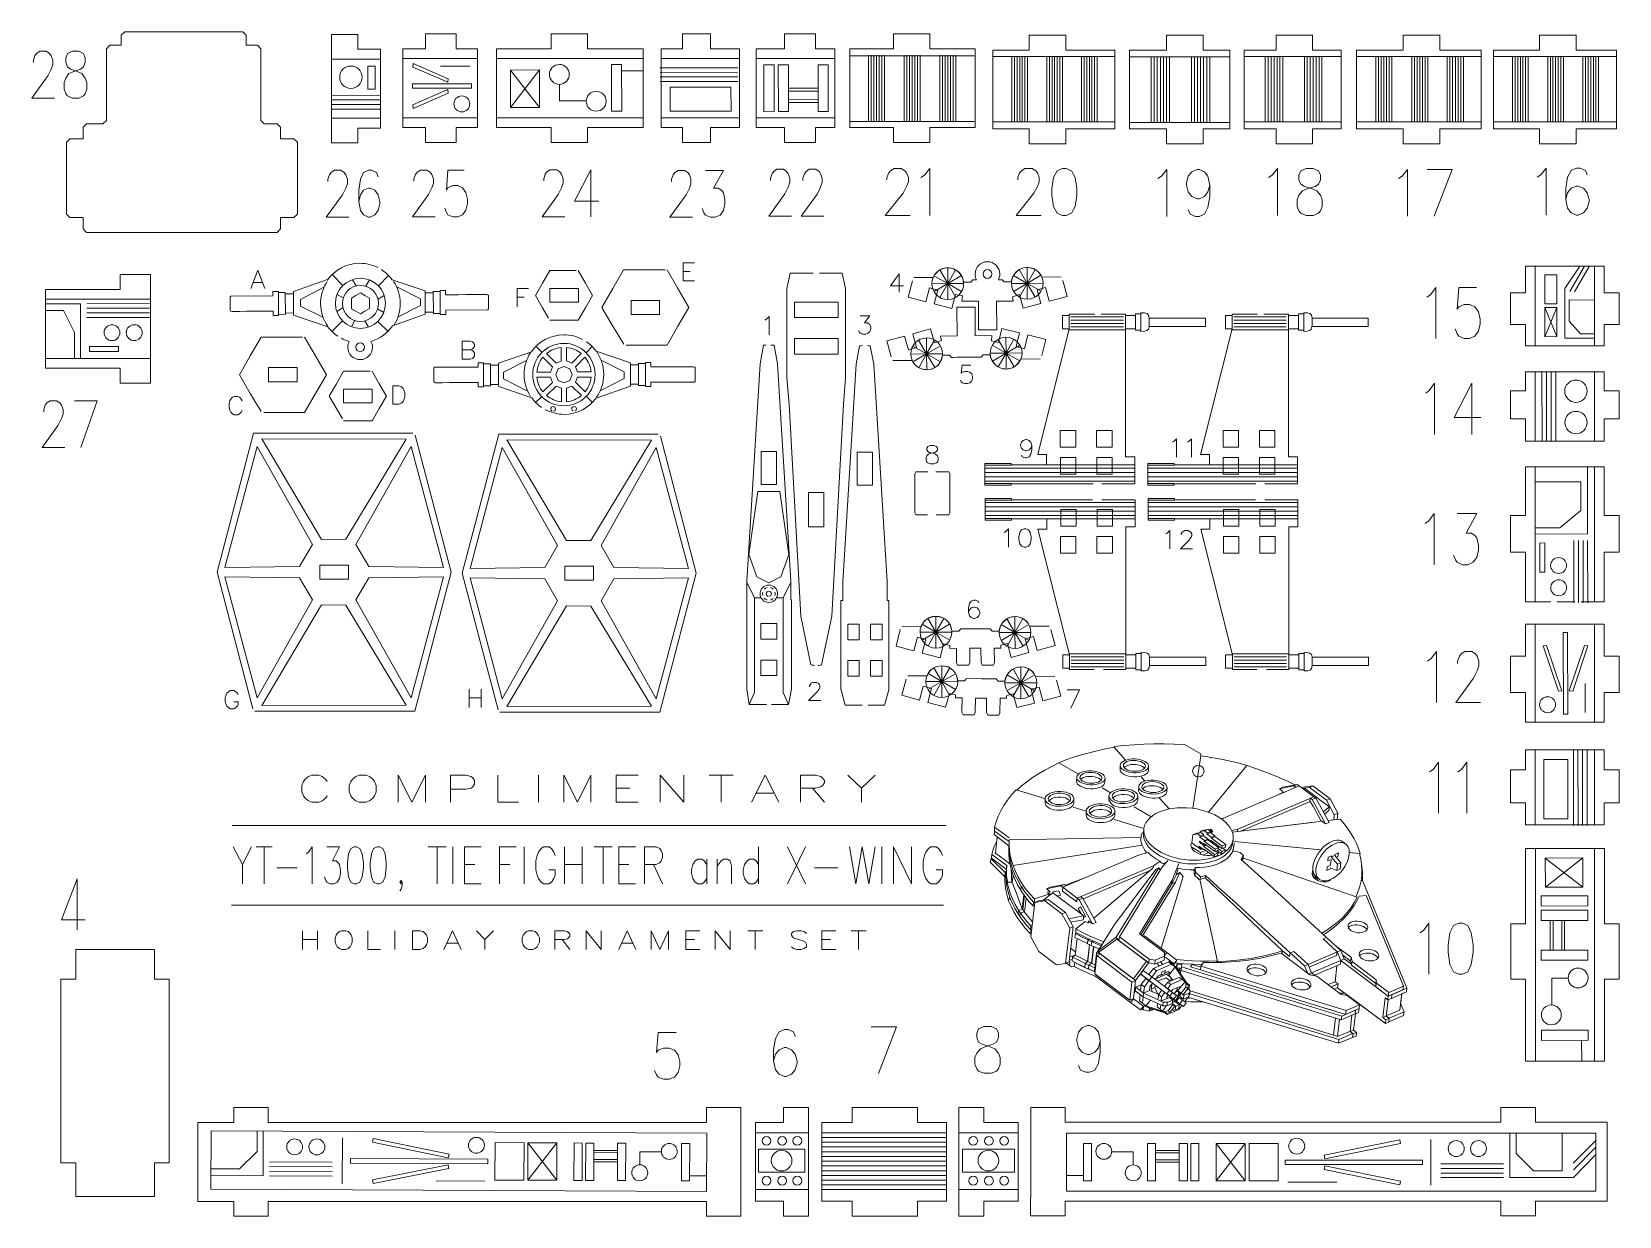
# Model space of a CAD drawing. Header units: millimetres. Extents: x -178 to 174, y -133 to 130.
import ezdxf

# ---------------------------------------------------------------- set-up
doc = ezdxf.new("R2010")
doc.units = ezdxf.units.MM
doc.header["$MEASUREMENT"] = 0
doc.layers.add('Layer 1', color=7, linetype='Continuous')

msp = doc.modelspace()

# ---------------------------------------------------------------- linework, layer by layer
at = {"layer": 'Layer 1', "color": 5, "lineweight": 9}
for points in [[(-17.1009, -123.1098), (-6.7821, -123.1098), (-6.7821, -117.9946), (-17.1009, -117.9946), (-17.1009, -123.1098)], [(28.1429, -123.1098), (39.6663, -123.1098), (39.6663, -117.9946), (28.1429, -117.9946), (28.1429, -123.1098)]]:
    msp.add_lwpolyline(points, close=True, dxfattribs=at)
at = {"layer": 'Layer 1', "lineweight": 9}
msp.add_ellipse((80.46, -34.2221), major_axis=(0, 1.2665), ratio=1, dxfattribs=at)
at = {"layer": 'Layer 1', "color": 5, "lineweight": 9}
for centre in [(-15.2929, -116.1866), (-11.8198, -116.1866), (-8.4578, -116.1866), (30.5532, -116.1866), (34.0263, -116.1866), (37.3883, -116.1866), (-15.2929, -125.0061), (-11.8198, -125.0061), (-8.4578, -125.0061), (30.5532, -125.0061), (34.0263, -125.0061), (37.3883, -125.0061)]:
    msp.add_ellipse(centre, major_axis=(0, 0.9702), ratio=1, dxfattribs=at)
at = {"layer": 'Layer 1', "color": 1, "lineweight": 9}
for centre in [(-11.9415, -120.5523), (33.9046, -120.5523)]:
    msp.add_ellipse(centre, major_axis=(0, 2.293), ratio=1, dxfattribs=at)
at = {"layer": 'Layer 1', "lineweight": 9}
for points, knots in [([(-158.3625, 127.4765), (-158.3625, 127.4765), (-158.3625, 126.6416), (-158.3625, 126.6416), (-158.3625, 126.6416), (-158.3625, 126.6416), (-160.9132, 126.6416), (-160.9132, 126.6416), (-160.9132, 126.6416), (-160.9132, 126.6416), (-161.6752, 125.8796), (-161.6752, 125.8796), (-161.6752, 125.8796), (-161.6752, 125.8796), (-161.6752, 118.4827), (-161.6752, 118.4827)], [0, 0, 0, 0, 0.2, 0.2, 0.2, 0.2, 0.4, 0.4, 0.4, 0.4, 0.6, 0.6, 0.6, 0.6, 1, 1, 1, 1]), ([(-130.6494, 128.0387), (-130.6494, 128.0387), (-130.6494, 128.8736), (-130.6494, 128.8736), (-130.6494, 128.8736), (-130.6494, 128.8736), (-131.4114, 129.6356), (-131.4114, 129.6356), (-131.4114, 129.6356), (-131.4114, 129.6356), (-157.6005, 129.6356), (-157.6005, 129.6356), (-157.6005, 129.6356), (-157.6005, 129.6356), (-158.3625, 128.8736), (-158.3625, 128.8736), (-158.3625, 128.8736), (-158.3625, 128.8736), (-158.3625, 128.0387), (-158.3625, 128.0387)], [0, 0, 0, 0, 0.16666667, 0.16666667, 0.16666667, 0.16666667, 0.33333333, 0.33333333, 0.33333333, 0.33333333, 0.5, 0.5, 0.5, 0.5, 0.66666667, 0.66666667, 0.66666667, 0.66666667, 1, 1, 1, 1]), ([(-127.4192, 118.4827), (-127.4192, 118.4827), (-127.4192, 125.8796), (-127.4192, 125.8796), (-127.4192, 125.8796), (-127.4192, 125.8796), (-128.1812, 126.6416), (-128.1812, 126.6416), (-128.1812, 126.6416), (-128.1812, 126.6416), (-130.6494, 126.6416), (-130.6494, 126.6416), (-130.6494, 126.6416), (-130.6494, 126.6416), (-130.6494, 127.4765), (-130.6494, 127.4765)], [0, 0, 0, 0, 0.2, 0.2, 0.2, 0.2, 0.4, 0.4, 0.4, 0.4, 0.6, 0.6, 0.6, 0.6, 1, 1, 1, 1]), ([(-100.8998, 121.4609), (-100.8998, 121.4609), (-100.8998, 125.7528), (-100.8998, 125.7528), (-100.8998, 125.7528), (-100.8998, 125.7528), (-105.9358, 125.7528), (-105.9358, 125.7528), (-105.9358, 125.7528), (-105.9358, 125.7528), (-105.9358, 129.0548), (-105.9358, 129.0548), (-105.9358, 129.0548), (-105.9358, 129.0548), (-111.765, 129.0548), (-111.765, 129.0548), (-111.765, 129.0548), (-111.765, 129.0548), (-111.765, 121.4609), (-111.765, 121.4609)], [0, 0, 0, 0, 0.16666667, 0.16666667, 0.16666667, 0.16666667, 0.33333333, 0.33333333, 0.33333333, 0.33333333, 0.5, 0.5, 0.5, 0.5, 0.66666667, 0.66666667, 0.66666667, 0.66666667, 1, 1, 1, 1]), ([(-79.3654, 121.4609), (-79.3654, 121.4609), (-79.3654, 125.8499), (-79.3654, 125.8499), (-79.3654, 125.8499), (-79.3654, 125.8499), (-84.1224, 125.8499), (-84.1224, 125.8499), (-84.1224, 125.8499), (-84.1224, 125.8499), (-84.1224, 129.1519), (-84.1224, 129.1519), (-84.1224, 129.1519), (-84.1224, 129.1519), (-90.916, 129.1519), (-90.916, 129.1519), (-90.916, 129.1519), (-90.916, 129.1519), (-90.916, 125.8499), (-90.916, 125.8499), (-90.916, 125.8499), (-90.916, 125.8499), (-95.939, 125.8499), (-95.939, 125.8499), (-95.939, 125.8499), (-95.939, 125.8499), (-95.939, 121.4609), (-95.939, 121.4609)], [0, 0, 0, 0, 0.125, 0.125, 0.125, 0.125, 0.25, 0.25, 0.25, 0.25, 0.375, 0.375, 0.375, 0.375, 0.5, 0.5, 0.5, 0.5, 0.625, 0.625, 0.625, 0.625, 0.75, 0.75, 0.75, 0.75, 1, 1, 1, 1]), ([(-42.6174, 121.4609), (-42.6174, 121.4609), (-42.6174, 125.8499), (-42.6174, 125.8499), (-42.6174, 125.8499), (-42.6174, 125.8499), (-54.9654, 125.8499), (-54.9654, 125.8499), (-54.9654, 125.8499), (-54.9654, 125.8499), (-54.9654, 129.1519), (-54.9654, 129.1519), (-54.9654, 129.1519), (-54.9654, 129.1519), (-63.0558, 129.1519), (-63.0558, 129.1519), (-63.0558, 129.1519), (-63.0558, 129.1519), (-63.0558, 125.8499), (-63.0558, 125.8499), (-63.0558, 125.8499), (-63.0558, 125.8499), (-75.1561, 125.8499), (-75.1561, 125.8499), (-75.1561, 125.8499), (-75.1561, 125.8499), (-75.1561, 121.4609), (-75.1561, 121.4609)], [0, 0, 0, 0, 0.125, 0.125, 0.125, 0.125, 0.25, 0.25, 0.25, 0.25, 0.375, 0.375, 0.375, 0.375, 0.5, 0.5, 0.5, 0.5, 0.625, 0.625, 0.625, 0.625, 0.75, 0.75, 0.75, 0.75, 1, 1, 1, 1]), ([(-21.2763, 121.4609), (-21.2763, 121.4609), (-21.2763, 125.8499), (-21.2763, 125.8499), (-21.2763, 125.8499), (-21.2763, 125.8499), (-27.6948, 125.8499), (-27.6948, 125.8499), (-27.6948, 125.8499), (-27.6948, 125.8499), (-27.6948, 129.1519), (-27.6948, 129.1519), (-27.6948, 129.1519), (-27.6948, 129.1519), (-33.9221, 129.1519), (-33.9221, 129.1519), (-33.9221, 129.1519), (-33.9221, 129.1519), (-33.9221, 125.8499), (-33.9221, 125.8499), (-33.9221, 125.8499), (-33.9221, 125.8499), (-38.6621, 125.8499), (-38.6621, 125.8499), (-38.6621, 125.8499), (-38.6621, 125.8499), (-38.6621, 121.4609), (-38.6621, 121.4609)], [0, 0, 0, 0, 0.125, 0.125, 0.125, 0.125, 0.25, 0.25, 0.25, 0.25, 0.375, 0.375, 0.375, 0.375, 0.5, 0.5, 0.5, 0.5, 0.625, 0.625, 0.625, 0.625, 0.75, 0.75, 0.75, 0.75, 1, 1, 1, 1]), ([(-0.1357, 121.4609), (-0.1357, 121.4609), (-0.1357, 125.8499), (-0.1357, 125.8499), (-0.1357, 125.8499), (-0.1357, 125.8499), (-4.4235, 125.8499), (-4.4235, 125.8499), (-4.4235, 125.8499), (-4.4235, 125.8499), (-4.4235, 129.1519), (-4.4235, 129.1519), (-4.4235, 129.1519), (-4.4235, 129.1519), (-11.2763, 129.1519), (-11.2763, 129.1519), (-11.2763, 129.1519), (-11.2763, 129.1519), (-11.2763, 125.8499), (-11.2763, 125.8499), (-11.2763, 125.8499), (-11.2763, 125.8499), (-17.575, 125.8499), (-17.575, 125.8499), (-17.575, 125.8499), (-17.575, 125.8499), (-17.575, 121.4609), (-17.575, 121.4609)], [0, 0, 0, 0, 0.125, 0.125, 0.125, 0.125, 0.25, 0.25, 0.25, 0.25, 0.375, 0.375, 0.375, 0.375, 0.5, 0.5, 0.5, 0.5, 0.625, 0.625, 0.625, 0.625, 0.75, 0.75, 0.75, 0.75, 1, 1, 1, 1]), ([(30.9641, 121.4609), (30.9641, 121.4609), (30.9641, 125.8499), (30.9641, 125.8499), (30.9641, 125.8499), (30.9641, 125.8499), (20.9443, 125.8499), (20.9443, 125.8499), (20.9443, 125.8499), (20.9443, 125.8499), (20.9443, 129.1519), (20.9443, 129.1519), (20.9443, 129.1519), (20.9443, 129.1519), (12.854, 129.1519), (12.854, 129.1519), (12.854, 129.1519), (12.854, 129.1519), (12.854, 125.8499), (12.854, 125.8499), (12.854, 125.8499), (12.854, 125.8499), (3.148, 125.8499), (3.148, 125.8499), (3.148, 125.8499), (3.148, 125.8499), (3.148, 121.4609), (3.148, 121.4609)], [0, 0, 0, 0, 0.125, 0.125, 0.125, 0.125, 0.25, 0.25, 0.25, 0.25, 0.375, 0.375, 0.375, 0.375, 0.5, 0.5, 0.5, 0.5, 0.625, 0.625, 0.625, 0.625, 0.75, 0.75, 0.75, 0.75, 1, 1, 1, 1]), ([(61.97, 121.4609), (61.97, 121.4609), (61.97, 125.5508), (61.97, 125.5508), (61.97, 125.5508), (61.97, 125.5508), (51.0626, 125.5508), (51.0626, 125.5508), (51.0626, 125.5508), (51.0626, 125.5508), (51.0626, 128.8528), (51.0626, 128.8528), (51.0626, 128.8528), (51.0626, 128.8528), (42.9722, 128.8528), (42.9722, 128.8528), (42.9722, 128.8528), (42.9722, 128.8528), (42.9722, 125.5508), (42.9722, 125.5508), (42.9722, 125.5508), (42.9722, 125.5508), (34.918, 125.5508), (34.918, 125.5508), (34.918, 125.5508), (34.918, 125.5508), (34.918, 121.4609), (34.918, 121.4609)], [0, 0, 0, 0, 0.125, 0.125, 0.125, 0.125, 0.25, 0.25, 0.25, 0.25, 0.375, 0.375, 0.375, 0.375, 0.5, 0.5, 0.5, 0.5, 0.625, 0.625, 0.625, 0.625, 0.75, 0.75, 0.75, 0.75, 1, 1, 1, 1]), ([(87.4015, 121.4609), (87.4015, 121.4609), (87.4015, 125.5508), (87.4015, 125.5508), (87.4015, 125.5508), (87.4015, 125.5508), (81.4887, 125.5508), (81.4887, 125.5508), (81.4887, 125.5508), (81.4887, 125.5508), (81.4887, 128.8528), (81.4887, 128.8528), (81.4887, 128.8528), (81.4887, 128.8528), (73.3983, 128.8528), (73.3983, 128.8528), (73.3983, 128.8528), (73.3983, 128.8528), (73.3983, 125.5508), (73.3983, 125.5508), (73.3983, 125.5508), (73.3983, 125.5508), (65.1633, 125.5508), (65.1633, 125.5508), (65.1633, 125.5508), (65.1633, 125.5508), (65.1633, 121.4609), (65.1633, 121.4609)], [0, 0, 0, 0, 0.125, 0.125, 0.125, 0.125, 0.25, 0.25, 0.25, 0.25, 0.375, 0.375, 0.375, 0.375, 0.5, 0.5, 0.5, 0.5, 0.625, 0.625, 0.625, 0.625, 0.75, 0.75, 0.75, 0.75, 1, 1, 1, 1]), ([(112.1555, 121.4609), (112.1555, 121.4609), (112.1555, 125.5508), (112.1555, 125.5508), (112.1555, 125.5508), (112.1555, 125.5508), (105.7755, 125.5508), (105.7755, 125.5508), (105.7755, 125.5508), (105.7755, 125.5508), (105.7755, 128.8528), (105.7755, 128.8528), (105.7755, 128.8528), (105.7755, 128.8528), (97.6852, 128.8528), (97.6852, 128.8528), (97.6852, 128.8528), (97.6852, 128.8528), (97.6852, 125.5508), (97.6852, 125.5508), (97.6852, 125.5508), (97.6852, 125.5508), (90.5948, 125.5508), (90.5948, 125.5508), (90.5948, 125.5508), (90.5948, 125.5508), (90.5948, 121.4609), (90.5948, 121.4609)], [0, 0, 0, 0, 0.125, 0.125, 0.125, 0.125, 0.25, 0.25, 0.25, 0.25, 0.375, 0.375, 0.375, 0.375, 0.5, 0.5, 0.5, 0.5, 0.625, 0.625, 0.625, 0.625, 0.75, 0.75, 0.75, 0.75, 1, 1, 1, 1]), ([(143.1831, 121.4609), (143.1831, 121.4609), (143.1831, 125.5508), (143.1831, 125.5508), (143.1831, 125.5508), (143.1831, 125.5508), (133.9825, 125.5508), (133.9825, 125.5508), (133.9825, 125.5508), (133.9825, 125.5508), (133.9825, 128.8528), (133.9825, 128.8528), (133.9825, 128.8528), (133.9825, 128.8528), (125.8922, 128.8528), (125.8922, 128.8528), (125.8922, 128.8528), (125.8922, 128.8528), (125.8922, 125.5508), (125.8922, 125.5508), (125.8922, 125.5508), (125.8922, 125.5508), (115.5408, 125.5508), (115.5408, 125.5508), (115.5408, 125.5508), (115.5408, 125.5508), (115.5408, 121.4609), (115.5408, 121.4609)], [0, 0, 0, 0, 0.125, 0.125, 0.125, 0.125, 0.25, 0.25, 0.25, 0.25, 0.375, 0.375, 0.375, 0.375, 0.5, 0.5, 0.5, 0.5, 0.625, 0.625, 0.625, 0.625, 0.75, 0.75, 0.75, 0.75, 1, 1, 1, 1]), ([(173.1414, 121.4609), (173.1414, 121.4609), (173.1414, 125.5508), (173.1414, 125.5508), (173.1414, 125.5508), (173.1414, 125.5508), (164.198, 125.5508), (164.198, 125.5508), (164.198, 125.5508), (164.198, 125.5508), (164.198, 128.8528), (164.198, 128.8528), (164.198, 128.8528), (164.198, 128.8528), (156.1077, 128.8528), (156.1077, 128.8528), (156.1077, 128.8528), (156.1077, 128.8528), (156.1077, 125.5508), (156.1077, 125.5508), (156.1077, 125.5508), (156.1077, 125.5508), (145.8684, 125.5508), (145.8684, 125.5508), (145.8684, 125.5508), (145.8684, 125.5508), (145.8684, 121.4609), (145.8684, 121.4609)], [0, 0, 0, 0, 0.125, 0.125, 0.125, 0.125, 0.25, 0.25, 0.25, 0.25, 0.375, 0.375, 0.375, 0.375, 0.5, 0.5, 0.5, 0.5, 0.625, 0.625, 0.625, 0.625, 0.75, 0.75, 0.75, 0.75, 1, 1, 1, 1]), ([(-95.939, 120.8987), (-95.939, 120.8987), (-95.939, 113.9305), (-95.939, 113.9305), (-95.939, 113.9305), (-95.939, 113.9305), (-95.939, 113.1444), (-95.939, 113.1444)], [0, 0, 0, 0, 0.33333333, 0.33333333, 0.33333333, 0.33333333, 1, 1, 1, 1]), ([(-79.3654, 113.1444), (-79.3654, 113.1444), (-79.3654, 113.9305), (-79.3654, 113.9305), (-79.3654, 113.9305), (-79.3654, 113.9305), (-79.3654, 120.8987), (-79.3654, 120.8987)], [0, 0, 0, 0, 0.33333333, 0.33333333, 0.33333333, 0.33333333, 1, 1, 1, 1]), ([(-161.6752, 117.9205), (-161.6752, 117.9205), (-161.6752, 109.994), (-161.6752, 109.994), (-161.6752, 109.994), (-161.6752, 109.994), (-162.4372, 109.232), (-162.4372, 109.232), (-162.4372, 109.232), (-162.4372, 109.232), (-166.0871, 109.232), (-166.0871, 109.232), (-166.0871, 109.232), (-166.0871, 109.232), (-166.8491, 108.47), (-166.8491, 108.47), (-166.8491, 108.47), (-166.8491, 108.47), (-166.8491, 105.93), (-166.8491, 105.93), (-166.8491, 105.93), (-166.8491, 105.93), (-169.7475, 105.93), (-169.7475, 105.93), (-169.7475, 105.93), (-169.7475, 105.93), (-170.5095, 105.168), (-170.5095, 105.168), (-170.5095, 105.168), (-170.5095, 105.168), (-170.5095, 101.4747), (-170.5095, 101.4747)], [0, 0, 0, 0, 0.11111111, 0.11111111, 0.11111111, 0.11111111, 0.22222222, 0.22222222, 0.22222222, 0.22222222, 0.33333333, 0.33333333, 0.33333333, 0.33333333, 0.44444444, 0.44444444, 0.44444444, 0.44444444, 0.55555556, 0.55555556, 0.55555556, 0.55555556, 0.66666667, 0.66666667, 0.66666667, 0.66666667, 0.77777778, 0.77777778, 0.77777778, 0.77777778, 1, 1, 1, 1]), ([(-119.3123, 101.4747), (-119.3123, 101.4747), (-119.3123, 105.168), (-119.3123, 105.168), (-119.3123, 105.168), (-119.3123, 105.168), (-120.0743, 105.93), (-120.0743, 105.93), (-120.0743, 105.93), (-120.0743, 105.93), (-123.0626, 105.93), (-123.0626, 105.93), (-123.0626, 105.93), (-123.0626, 105.93), (-123.0626, 108.47), (-123.0626, 108.47), (-123.0626, 108.47), (-123.0626, 108.47), (-123.8246, 109.232), (-123.8246, 109.232), (-123.8246, 109.232), (-123.8246, 109.232), (-126.6572, 109.232), (-126.6572, 109.232), (-126.6572, 109.232), (-126.6572, 109.232), (-127.4192, 109.994), (-127.4192, 109.994), (-127.4192, 109.994), (-127.4192, 109.994), (-127.4192, 117.9205), (-127.4192, 117.9205)], [0, 0, 0, 0, 0.11111111, 0.11111111, 0.11111111, 0.11111111, 0.22222222, 0.22222222, 0.22222222, 0.22222222, 0.33333333, 0.33333333, 0.33333333, 0.33333333, 0.44444444, 0.44444444, 0.44444444, 0.44444444, 0.55555556, 0.55555556, 0.55555556, 0.55555556, 0.66666667, 0.66666667, 0.66666667, 0.66666667, 0.77777778, 0.77777778, 0.77777778, 0.77777778, 1, 1, 1, 1]), ([(-111.765, 112.5822), (-111.765, 112.5822), (-111.765, 104.9884), (-111.765, 104.9884), (-111.765, 104.9884), (-111.765, 104.9884), (-105.9358, 104.9884), (-105.9358, 104.9884), (-105.9358, 104.9884), (-105.9358, 104.9884), (-105.9358, 108.2904), (-105.9358, 108.2904), (-105.9358, 108.2904), (-105.9358, 108.2904), (-100.8998, 108.2904), (-100.8998, 108.2904), (-100.8998, 108.2904), (-100.8998, 108.2904), (-100.8998, 112.5822), (-100.8998, 112.5822)], [0, 0, 0, 0, 0.16666667, 0.16666667, 0.16666667, 0.16666667, 0.33333333, 0.33333333, 0.33333333, 0.33333333, 0.5, 0.5, 0.5, 0.5, 0.66666667, 0.66666667, 0.66666667, 0.66666667, 1, 1, 1, 1]), ([(-95.939, 112.5822), (-95.939, 112.5822), (-95.939, 108.3875), (-95.939, 108.3875), (-95.939, 108.3875), (-95.939, 108.3875), (-90.916, 108.3875), (-90.916, 108.3875), (-90.916, 108.3875), (-90.916, 108.3875), (-90.916, 105.0855), (-90.916, 105.0855), (-90.916, 105.0855), (-90.916, 105.0855), (-84.1224, 105.0855), (-84.1224, 105.0855), (-84.1224, 105.0855), (-84.1224, 105.0855), (-84.1224, 108.3875), (-84.1224, 108.3875), (-84.1224, 108.3875), (-84.1224, 108.3875), (-79.3654, 108.3875), (-79.3654, 108.3875), (-79.3654, 108.3875), (-79.3654, 108.3875), (-79.3654, 112.5822), (-79.3654, 112.5822)], [0, 0, 0, 0, 0.125, 0.125, 0.125, 0.125, 0.25, 0.25, 0.25, 0.25, 0.375, 0.375, 0.375, 0.375, 0.5, 0.5, 0.5, 0.5, 0.625, 0.625, 0.625, 0.625, 0.75, 0.75, 0.75, 0.75, 1, 1, 1, 1]), ([(-75.1561, 112.5822), (-75.1561, 112.5822), (-75.1561, 108.3875), (-75.1561, 108.3875), (-75.1561, 108.3875), (-75.1561, 108.3875), (-63.0558, 108.3875), (-63.0558, 108.3875), (-63.0558, 108.3875), (-63.0558, 108.3875), (-63.0558, 105.0855), (-63.0558, 105.0855), (-63.0558, 105.0855), (-63.0558, 105.0855), (-54.9654, 105.0855), (-54.9654, 105.0855), (-54.9654, 105.0855), (-54.9654, 105.0855), (-54.9654, 108.3875), (-54.9654, 108.3875), (-54.9654, 108.3875), (-54.9654, 108.3875), (-42.6174, 108.3875), (-42.6174, 108.3875), (-42.6174, 108.3875), (-42.6174, 108.3875), (-42.6174, 112.5822), (-42.6174, 112.5822)], [0, 0, 0, 0, 0.125, 0.125, 0.125, 0.125, 0.25, 0.25, 0.25, 0.25, 0.375, 0.375, 0.375, 0.375, 0.5, 0.5, 0.5, 0.5, 0.625, 0.625, 0.625, 0.625, 0.75, 0.75, 0.75, 0.75, 1, 1, 1, 1]), ([(-38.6621, 112.5822), (-38.6621, 112.5822), (-38.6621, 108.3875), (-38.6621, 108.3875), (-38.6621, 108.3875), (-38.6621, 108.3875), (-33.9221, 108.3875), (-33.9221, 108.3875), (-33.9221, 108.3875), (-33.9221, 108.3875), (-33.9221, 105.0855), (-33.9221, 105.0855), (-33.9221, 105.0855), (-33.9221, 105.0855), (-27.6948, 105.0855), (-27.6948, 105.0855), (-27.6948, 105.0855), (-27.6948, 105.0855), (-27.6948, 108.3875), (-27.6948, 108.3875), (-27.6948, 108.3875), (-27.6948, 108.3875), (-21.2763, 108.3875), (-21.2763, 108.3875), (-21.2763, 108.3875), (-21.2763, 108.3875), (-21.2763, 112.5822), (-21.2763, 112.5822)], [0, 0, 0, 0, 0.125, 0.125, 0.125, 0.125, 0.25, 0.25, 0.25, 0.25, 0.375, 0.375, 0.375, 0.375, 0.5, 0.5, 0.5, 0.5, 0.625, 0.625, 0.625, 0.625, 0.75, 0.75, 0.75, 0.75, 1, 1, 1, 1]), ([(-17.575, 112.5822), (-17.575, 112.5822), (-17.575, 108.3875), (-17.575, 108.3875), (-17.575, 108.3875), (-17.575, 108.3875), (-11.2763, 108.3875), (-11.2763, 108.3875), (-11.2763, 108.3875), (-11.2763, 108.3875), (-11.2763, 105.0855), (-11.2763, 105.0855), (-11.2763, 105.0855), (-11.2763, 105.0855), (-4.4235, 105.0855), (-4.4235, 105.0855), (-4.4235, 105.0855), (-4.4235, 105.0855), (-4.4235, 108.3875), (-4.4235, 108.3875), (-4.4235, 108.3875), (-4.4235, 108.3875), (-0.1357, 108.3875), (-0.1357, 108.3875), (-0.1357, 108.3875), (-0.1357, 108.3875), (-0.1357, 112.5822), (-0.1357, 112.5822)], [0, 0, 0, 0, 0.125, 0.125, 0.125, 0.125, 0.25, 0.25, 0.25, 0.25, 0.375, 0.375, 0.375, 0.375, 0.5, 0.5, 0.5, 0.5, 0.625, 0.625, 0.625, 0.625, 0.75, 0.75, 0.75, 0.75, 1, 1, 1, 1]), ([(3.148, 112.5822), (3.148, 112.5822), (3.148, 108.3875), (3.148, 108.3875), (3.148, 108.3875), (3.148, 108.3875), (12.854, 108.3875), (12.854, 108.3875), (12.854, 108.3875), (12.854, 108.3875), (12.854, 105.0855), (12.854, 105.0855), (12.854, 105.0855), (12.854, 105.0855), (20.9443, 105.0855), (20.9443, 105.0855), (20.9443, 105.0855), (20.9443, 105.0855), (20.9443, 108.3875), (20.9443, 108.3875), (20.9443, 108.3875), (20.9443, 108.3875), (30.9641, 108.3875), (30.9641, 108.3875), (30.9641, 108.3875), (30.9641, 108.3875), (30.9641, 112.5822), (30.9641, 112.5822)], [0, 0, 0, 0, 0.125, 0.125, 0.125, 0.125, 0.25, 0.25, 0.25, 0.25, 0.375, 0.375, 0.375, 0.375, 0.5, 0.5, 0.5, 0.5, 0.625, 0.625, 0.625, 0.625, 0.75, 0.75, 0.75, 0.75, 1, 1, 1, 1]), ([(34.918, 112.5822), (34.918, 112.5822), (34.918, 108.0884), (34.918, 108.0884), (34.918, 108.0884), (34.918, 108.0884), (42.9722, 108.0884), (42.9722, 108.0884), (42.9722, 108.0884), (42.9722, 108.0884), (42.9722, 104.7864), (42.9722, 104.7864), (42.9722, 104.7864), (42.9722, 104.7864), (51.0626, 104.7864), (51.0626, 104.7864), (51.0626, 104.7864), (51.0626, 104.7864), (51.0626, 108.0884), (51.0626, 108.0884), (51.0626, 108.0884), (51.0626, 108.0884), (61.97, 108.0884), (61.97, 108.0884), (61.97, 108.0884), (61.97, 108.0884), (61.97, 112.5822), (61.97, 112.5822)], [0, 0, 0, 0, 0.125, 0.125, 0.125, 0.125, 0.25, 0.25, 0.25, 0.25, 0.375, 0.375, 0.375, 0.375, 0.5, 0.5, 0.5, 0.5, 0.625, 0.625, 0.625, 0.625, 0.75, 0.75, 0.75, 0.75, 1, 1, 1, 1]), ([(65.1633, 112.5822), (65.1633, 112.5822), (65.1633, 108.0884), (65.1633, 108.0884), (65.1633, 108.0884), (65.1633, 108.0884), (73.3983, 108.0884), (73.3983, 108.0884), (73.3983, 108.0884), (73.3983, 108.0884), (73.3983, 104.7864), (73.3983, 104.7864), (73.3983, 104.7864), (73.3983, 104.7864), (81.4887, 104.7864), (81.4887, 104.7864), (81.4887, 104.7864), (81.4887, 104.7864), (81.4887, 108.0884), (81.4887, 108.0884), (81.4887, 108.0884), (81.4887, 108.0884), (87.4015, 108.0884), (87.4015, 108.0884), (87.4015, 108.0884), (87.4015, 108.0884), (87.4015, 112.5822), (87.4015, 112.5822)], [0, 0, 0, 0, 0.125, 0.125, 0.125, 0.125, 0.25, 0.25, 0.25, 0.25, 0.375, 0.375, 0.375, 0.375, 0.5, 0.5, 0.5, 0.5, 0.625, 0.625, 0.625, 0.625, 0.75, 0.75, 0.75, 0.75, 1, 1, 1, 1]), ([(90.5948, 112.5822), (90.5948, 112.5822), (90.5948, 108.0884), (90.5948, 108.0884), (90.5948, 108.0884), (90.5948, 108.0884), (97.6852, 108.0884), (97.6852, 108.0884), (97.6852, 108.0884), (97.6852, 108.0884), (97.6852, 104.7864), (97.6852, 104.7864), (97.6852, 104.7864), (97.6852, 104.7864), (105.7755, 104.7864), (105.7755, 104.7864), (105.7755, 104.7864), (105.7755, 104.7864), (105.7755, 108.0884), (105.7755, 108.0884), (105.7755, 108.0884), (105.7755, 108.0884), (112.1555, 108.0884), (112.1555, 108.0884), (112.1555, 108.0884), (112.1555, 108.0884), (112.1555, 112.5822), (112.1555, 112.5822)], [0, 0, 0, 0, 0.125, 0.125, 0.125, 0.125, 0.25, 0.25, 0.25, 0.25, 0.375, 0.375, 0.375, 0.375, 0.5, 0.5, 0.5, 0.5, 0.625, 0.625, 0.625, 0.625, 0.75, 0.75, 0.75, 0.75, 1, 1, 1, 1]), ([(115.5408, 112.5822), (115.5408, 112.5822), (115.5408, 108.0884), (115.5408, 108.0884), (115.5408, 108.0884), (115.5408, 108.0884), (125.8922, 108.0884), (125.8922, 108.0884), (125.8922, 108.0884), (125.8922, 108.0884), (125.8922, 104.7864), (125.8922, 104.7864), (125.8922, 104.7864), (125.8922, 104.7864), (133.9825, 104.7864), (133.9825, 104.7864), (133.9825, 104.7864), (133.9825, 104.7864), (133.9825, 108.0884), (133.9825, 108.0884), (133.9825, 108.0884), (133.9825, 108.0884), (143.1831, 108.0884), (143.1831, 108.0884), (143.1831, 108.0884), (143.1831, 108.0884), (143.1831, 112.5822), (143.1831, 112.5822)], [0, 0, 0, 0, 0.125, 0.125, 0.125, 0.125, 0.25, 0.25, 0.25, 0.25, 0.375, 0.375, 0.375, 0.375, 0.5, 0.5, 0.5, 0.5, 0.625, 0.625, 0.625, 0.625, 0.75, 0.75, 0.75, 0.75, 1, 1, 1, 1]), ([(145.8684, 112.5822), (145.8684, 112.5822), (145.8684, 108.0884), (145.8684, 108.0884), (145.8684, 108.0884), (145.8684, 108.0884), (156.1077, 108.0884), (156.1077, 108.0884), (156.1077, 108.0884), (156.1077, 108.0884), (156.1077, 104.7864), (156.1077, 104.7864), (156.1077, 104.7864), (156.1077, 104.7864), (164.198, 104.7864), (164.198, 104.7864), (164.198, 104.7864), (164.198, 104.7864), (164.198, 108.0884), (164.198, 108.0884), (164.198, 108.0884), (164.198, 108.0884), (173.1414, 108.0884), (173.1414, 108.0884), (173.1414, 108.0884), (173.1414, 108.0884), (173.1414, 112.5822), (173.1414, 112.5822)], [0, 0, 0, 0, 0.125, 0.125, 0.125, 0.125, 0.25, 0.25, 0.25, 0.25, 0.375, 0.375, 0.375, 0.375, 0.5, 0.5, 0.5, 0.5, 0.625, 0.625, 0.625, 0.625, 0.75, 0.75, 0.75, 0.75, 1, 1, 1, 1]), ([(-170.5095, 92.596), (-170.5095, 92.596), (-170.5095, 89.2295), (-170.5095, 89.2295), (-170.5095, 89.2295), (-170.5095, 89.2295), (-169.7475, 88.4675), (-169.7475, 88.4675), (-169.7475, 88.4675), (-169.7475, 88.4675), (-166.8491, 88.4675), (-166.8491, 88.4675), (-166.8491, 88.4675), (-166.8491, 88.4675), (-166.8491, 85.9275), (-166.8491, 85.9275), (-166.8491, 85.9275), (-166.8491, 85.9275), (-166.0871, 85.1655), (-166.0871, 85.1655), (-166.0871, 85.1655), (-166.0871, 85.1655), (-123.8246, 85.1655), (-123.8246, 85.1655), (-123.8246, 85.1655), (-123.8246, 85.1655), (-123.0626, 85.9275), (-123.0626, 85.9275), (-123.0626, 85.9275), (-123.0626, 85.9275), (-123.0626, 88.4675), (-123.0626, 88.4675), (-123.0626, 88.4675), (-123.0626, 88.4675), (-120.0743, 88.4675), (-120.0743, 88.4675), (-120.0743, 88.4675), (-120.0743, 88.4675), (-119.3123, 89.2295), (-119.3123, 89.2295), (-119.3123, 89.2295), (-119.3123, 89.2295), (-119.3123, 92.596), (-119.3123, 92.596)], [0, 0, 0, 0, 0.08333333, 0.08333333, 0.08333333, 0.08333333, 0.16666667, 0.16666667, 0.16666667, 0.16666667, 0.25, 0.25, 0.25, 0.25, 0.33333333, 0.33333333, 0.33333333, 0.33333333, 0.41666667, 0.41666667, 0.41666667, 0.41666667, 0.5, 0.5, 0.5, 0.5, 0.58333333, 0.58333333, 0.58333333, 0.58333333, 0.66666667, 0.66666667, 0.66666667, 0.66666667, 0.75, 0.75, 0.75, 0.75, 0.83333333, 0.83333333, 0.83333333, 0.83333333, 1, 1, 1, 1]), ([(-110.3867, 62.1826), (-111.2262, 62.7492), (-111.9631, 63.4568), (-112.5634, 64.2715), (-112.5634, 64.2715), (-112.5634, 64.2715), (-112.5634, 64.2703), (-112.5634, 64.2703), (-112.5634, 64.2703), (-112.5634, 64.2703), (-120.1777, 66.8437), (-120.1777, 66.8437), (-120.1777, 66.8437), (-120.1777, 66.8437), (-120.1803, 67.3066), (-120.1803, 67.3066), (-120.1803, 67.3066), (-120.1803, 67.3066), (-121.9773, 67.2963), (-121.9773, 67.2963), (-121.9773, 67.2963), (-121.9773, 67.2963), (-121.9756, 67.0097), (-121.9756, 67.0097), (-121.9756, 67.0097), (-121.9756, 67.0097), (-123.5082, 67.0008), (-123.5082, 67.0008), (-123.5082, 67.0008), (-123.5082, 67.0008), (-123.5067, 66.7583), (-123.5067, 66.7583), (-123.5067, 66.7583), (-123.5067, 66.7583), (-124.7083, 66.7513), (-124.7083, 66.7513), (-124.7083, 66.7513), (-124.7083, 66.7513), (-124.7139, 67.7115), (-124.7139, 67.7115), (-124.7139, 67.7115), (-124.7139, 67.7115), (-133.0909, 67.663), (-133.7349, 67.6593), (-133.7349, 67.6593), (-134.0863, 67.6573), (-134.2396, 67.8218), (-134.2396, 67.8218), (-134.2396, 67.8218), (-134.2396, 67.8218), (-134.2396, 67.8218), (-134.2396, 67.8218), (-134.2396, 67.8218), (-134.2396, 67.8218), (-134.2575, 70.9001), (-134.2575, 70.9001), (-134.2575, 70.9001), (-134.2575, 70.9001), (-134.2575, 70.9001), (-134.2575, 70.9001), (-134.2575, 70.9001), (-134.2575, 70.9001), (-134.1061, 71.0664), (-134.1061, 71.0664), (-134.1061, 71.0664), (-134.1061, 71.0664), (-124.7336, 71.1207), (-124.7336, 71.1207), (-124.7336, 71.1207), (-124.7336, 71.1207), (-124.7391, 72.0808), (-124.7391, 72.0808), (-124.7391, 72.0808), (-124.7391, 72.0808), (-123.5376, 72.0879), (-123.5376, 72.0879), (-123.5376, 72.0879), (-123.5376, 72.0879), (-123.5362, 71.8453), (-123.5362, 71.8453), (-123.5362, 71.8453), (-123.5362, 71.8453), (-122.0037, 71.8542), (-122.0037, 71.8542), (-122.0037, 71.8542), (-122.0037, 71.8542), (-122.002, 71.5676), (-122.002, 71.5676), (-122.002, 71.5676), (-122.002, 71.5676), (-120.205, 71.578), (-120.205, 71.578), (-120.205, 71.578), (-120.205, 71.578), (-120.2078, 72.041), (-120.2078, 72.041), (-120.2078, 72.041), (-120.2078, 72.041), (-112.6238, 74.7024), (-112.6238, 74.7024), (-112.6238, 74.7024), (-112.6238, 74.7024), (-112.6234, 74.641), (-112.6234, 74.641), (-112.6234, 74.641), (-111.0328, 76.8528), (-108.443, 78.2999), (-105.5102, 78.3169), (-105.5102, 78.3169), (-104.0541, 78.3253), (-102.6784, 77.9804), (-101.4644, 77.3623)], [0, 0, 0, 0, 0.03448276, 0.03448276, 0.03448276, 0.03448276, 0.06896552, 0.06896552, 0.06896552, 0.06896552, 0.10344828, 0.10344828, 0.10344828, 0.10344828, 0.13793103, 0.13793103, 0.13793103, 0.13793103, 0.17241379, 0.17241379, 0.17241379, 0.17241379, 0.20689655, 0.20689655, 0.20689655, 0.20689655, 0.24137931, 0.24137931, 0.24137931, 0.24137931, 0.27586207, 0.27586207, 0.27586207, 0.27586207, 0.31034483, 0.31034483, 0.31034483, 0.31034483, 0.34482759, 0.34482759, 0.34482759, 0.34482759, 0.37931034, 0.37931034, 0.37931034, 0.37931034, 0.4137931, 0.4137931, 0.4137931, 0.4137931, 0.44827586, 0.44827586, 0.44827586, 0.44827586, 0.48275862, 0.48275862, 0.48275862, 0.48275862, 0.51724138, 0.51724138, 0.51724138, 0.51724138, 0.55172414, 0.55172414, 0.55172414, 0.55172414, 0.5862069, 0.5862069, 0.5862069, 0.5862069, 0.62068966, 0.62068966, 0.62068966, 0.62068966, 0.65517241, 0.65517241, 0.65517241, 0.65517241, 0.68965517, 0.68965517, 0.68965517, 0.68965517, 0.72413793, 0.72413793, 0.72413793, 0.72413793, 0.75862069, 0.75862069, 0.75862069, 0.75862069, 0.79310345, 0.79310345, 0.79310345, 0.79310345, 0.82758621, 0.82758621, 0.82758621, 0.82758621, 0.86206897, 0.86206897, 0.86206897, 0.86206897, 0.89655172, 0.89655172, 0.89655172, 0.89655172, 0.93103448, 0.93103448, 0.93103448, 0.93103448, 1, 1, 1, 1]), ([(50.0126, 75.2759), (50.0126, 75.2759), (45.73, 75.2986), (45.73, 75.2986), (45.73, 75.2986), (44.7244, 77.9397), (39.852, 78.6117), (38.9922, 74.1751), (38.9922, 74.1751), (38.9922, 74.1751), (37.4192, 74.1762), (37.4192, 74.1762), (37.4192, 74.1762), (37.4192, 74.1762), (36.9759, 74.6824), (36.9759, 74.6824), (36.9759, 74.6824), (36.9759, 74.6824), (36.1163, 74.6789), (36.1163, 74.6789), (36.1163, 74.6789), (36.3165, 75.0605), (36.4291, 75.4957), (36.4273, 75.957), (36.4273, 75.957), (36.4211, 77.4661), (35.1932, 78.6843), (33.6841, 78.6782), (33.6841, 78.6782), (32.175, 78.672), (30.9568, 77.4439), (30.9629, 75.9349), (30.9629, 75.9349), (30.9648, 75.4736), (31.0808, 75.0395), (31.2843, 74.6594), (31.2843, 74.6594), (31.2843, 74.6594), (30.4243, 74.6559), (30.4243, 74.6559), (30.4243, 74.6559), (30.4243, 74.6559), (29.9855, 74.1461), (29.9855, 74.1461), (29.9855, 74.1461), (29.9855, 74.1461), (28.4146, 74.1344), (28.4146, 74.1344), (28.4146, 74.1344), (28.2485, 77.1386), (23.6478, 79.0279), (21.6514, 75.2016), (21.6514, 75.2016), (21.6514, 75.2016), (17.3834, 75.1443), (17.3834, 75.1443)], [0, 0, 0, 0, 0.06666667, 0.06666667, 0.06666667, 0.06666667, 0.13333333, 0.13333333, 0.13333333, 0.13333333, 0.2, 0.2, 0.2, 0.2, 0.26666667, 0.26666667, 0.26666667, 0.26666667, 0.33333333, 0.33333333, 0.33333333, 0.33333333, 0.4, 0.4, 0.4, 0.4, 0.46666667, 0.46666667, 0.46666667, 0.46666667, 0.53333333, 0.53333333, 0.53333333, 0.53333333, 0.6, 0.6, 0.6, 0.6, 0.66666667, 0.66666667, 0.66666667, 0.66666667, 0.73333333, 0.73333333, 0.73333333, 0.73333333, 0.8, 0.8, 0.8, 0.8, 0.86666667, 0.86666667, 0.86666667, 0.86666667, 1, 1, 1, 1]), ([(157.2631, 77.6831), (157.2631, 77.6831), (152.9712, 77.6831), (152.9712, 77.6831), (152.9712, 77.6831), (152.9712, 77.6831), (152.9712, 71.7591), (152.9712, 71.7591), (152.9712, 71.7591), (152.9712, 71.7591), (149.6692, 71.7591), (149.6692, 71.7591), (149.6692, 71.7591), (149.6692, 71.7591), (149.6692, 64.7572), (149.6692, 64.7572), (149.6692, 64.7572), (149.6692, 64.7572), (152.9712, 64.7572), (152.9712, 64.7572), (152.9712, 64.7572), (152.9712, 64.7572), (152.9712, 60.0534), (152.9712, 60.0534), (152.9712, 60.0534), (152.9712, 60.0534), (157.2631, 60.0534), (157.2631, 60.0534)], [0, 0, 0, 0, 0.125, 0.125, 0.125, 0.125, 0.25, 0.25, 0.25, 0.25, 0.375, 0.375, 0.375, 0.375, 0.5, 0.5, 0.5, 0.5, 0.625, 0.625, 0.625, 0.625, 0.75, 0.75, 0.75, 0.75, 1, 1, 1, 1]), ([(166.1418, 60.0534), (166.1418, 60.0534), (170.4336, 60.0534), (170.4336, 60.0534), (170.4336, 60.0534), (170.4336, 60.0534), (170.4336, 64.7572), (170.4336, 64.7572), (170.4336, 64.7572), (170.4336, 64.7572), (173.7356, 64.7572), (173.7356, 64.7572), (173.7356, 64.7572), (173.7356, 64.7572), (173.7356, 71.7591), (173.7356, 71.7591), (173.7356, 71.7591), (173.7356, 71.7591), (170.4336, 71.7591), (170.4336, 71.7591), (170.4336, 71.7591), (170.4336, 71.7591), (170.4336, 77.6831), (170.4336, 77.6831), (170.4336, 77.6831), (170.4336, 77.6831), (166.1418, 77.6831), (166.1418, 77.6831)], [0, 0, 0, 0, 0.125, 0.125, 0.125, 0.125, 0.25, 0.25, 0.25, 0.25, 0.375, 0.375, 0.375, 0.375, 0.5, 0.5, 0.5, 0.5, 0.625, 0.625, 0.625, 0.625, 0.75, 0.75, 0.75, 0.75, 1, 1, 1, 1]), ([(-160.8643, 55.0683), (-160.8643, 55.0683), (-158.601, 55.0683), (-158.601, 55.0683), (-158.601, 55.0683), (-158.601, 55.0683), (-158.601, 51.7663), (-158.601, 51.7663), (-158.601, 51.7663), (-158.601, 51.7663), (-151.8631, 51.7663), (-151.8631, 51.7663), (-151.8631, 51.7663), (-151.8631, 51.7663), (-151.8631, 75.8327), (-151.8631, 75.8327), (-151.8631, 75.8327), (-151.8631, 75.8327), (-158.601, 75.8327), (-158.601, 75.8327), (-158.601, 75.8327), (-158.601, 75.8327), (-158.601, 72.5307), (-158.601, 72.5307), (-158.601, 72.5307), (-158.601, 72.5307), (-160.8643, 72.5307), (-160.8643, 72.5307)], [0, 0, 0, 0, 0.125, 0.125, 0.125, 0.125, 0.25, 0.25, 0.25, 0.25, 0.375, 0.375, 0.375, 0.375, 0.5, 0.5, 0.5, 0.5, 0.625, 0.625, 0.625, 0.625, 0.75, 0.75, 0.75, 0.75, 1, 1, 1, 1]), ([(-100.6852, 76.9141), (-99.77, 76.3238), (-98.9706, 75.5682), (-98.3296, 74.6896), (-98.3296, 74.6896), (-98.3296, 74.6896), (-90.9933, 72.2103), (-90.9933, 72.2103), (-90.9933, 72.2103), (-90.9933, 72.2103), (-90.9906, 71.7473), (-90.9906, 71.7473), (-90.9906, 71.7473), (-90.9906, 71.7473), (-89.1937, 71.7577), (-89.1937, 71.7577), (-89.1937, 71.7577), (-89.1937, 71.7577), (-89.1954, 72.0443), (-89.1954, 72.0443), (-89.1954, 72.0443), (-89.1954, 72.0443), (-87.6629, 72.0532), (-87.6629, 72.0532), (-87.6629, 72.0532), (-87.6629, 72.0532), (-87.6643, 72.2956), (-87.6643, 72.2956), (-87.6643, 72.2956), (-87.6643, 72.2956), (-86.4627, 72.3026), (-86.4627, 72.3026), (-86.4627, 72.3026), (-86.4627, 72.3026), (-86.4572, 71.3424), (-86.4572, 71.3424), (-86.4572, 71.3424), (-86.4572, 71.3424), (-77.5046, 71.3943), (-77.2946, 71.3955), (-77.2946, 71.3955), (-77.0847, 71.3968), (-76.931, 71.1815), (-76.931, 71.1815), (-76.931, 71.1815), (-76.931, 71.1815), (-76.931, 71.1815), (-76.931, 71.1815), (-76.931, 71.1815), (-76.931, 71.1815), (-76.9138, 68.2047), (-76.9138, 68.2047), (-76.9138, 68.2047), (-76.9138, 68.2047), (-76.9138, 68.2047), (-76.9138, 68.2047), (-76.9138, 68.2047), (-76.9138, 68.2047), (-77.0649, 67.9876), (-77.0649, 67.9876), (-77.0649, 67.9876), (-77.0649, 67.9876), (-86.4374, 67.9333), (-86.4374, 67.9333), (-86.4374, 67.9333), (-86.4374, 67.9333), (-86.4318, 66.9731), (-86.4318, 66.9731), (-86.4318, 66.9731), (-86.4318, 66.9731), (-87.6334, 66.9662), (-87.6334, 66.9662), (-87.6334, 66.9662), (-87.6334, 66.9662), (-87.6348, 67.2086), (-87.6348, 67.2086), (-87.6348, 67.2086), (-87.6348, 67.2086), (-89.1673, 67.1997), (-89.1673, 67.1997), (-89.1673, 67.1997), (-89.1673, 67.1997), (-89.1689, 67.4863), (-89.1689, 67.4863), (-89.1689, 67.4863), (-89.1689, 67.4863), (-90.9659, 67.4759), (-90.9659, 67.4759), (-90.9659, 67.4759), (-90.9659, 67.4759), (-90.9633, 67.013), (-90.9633, 67.013), (-90.9633, 67.013), (-90.9633, 67.013), (-98.2133, 64.4687), (-98.2133, 64.4687), (-98.2133, 64.4687), (-99.3542, 62.8279), (-101.0384, 61.5922), (-103.0072, 61.0236), (-103.0072, 61.0236), (-102.7948, 60.6379), (-102.6729, 60.1952), (-102.6702, 59.7239), (-102.6702, 59.7239), (-102.6614, 58.2149), (-103.8776, 56.9847), (-105.3865, 56.976), (-105.3865, 56.976), (-106.8955, 56.9672), (-108.1258, 58.1833), (-108.1345, 59.6923), (-108.1345, 59.6923), (-108.1372, 60.1635), (-108.0205, 60.6075), (-107.8127, 60.9958), (-107.8127, 60.9958), (-108.4263, 61.1654), (-109.0133, 61.3995), (-109.5656, 61.6908)], [0, 0, 0, 0, 0.03225806, 0.03225806, 0.03225806, 0.03225806, 0.06451613, 0.06451613, 0.06451613, 0.06451613, 0.09677419, 0.09677419, 0.09677419, 0.09677419, 0.12903226, 0.12903226, 0.12903226, 0.12903226, 0.16129032, 0.16129032, 0.16129032, 0.16129032, 0.19354839, 0.19354839, 0.19354839, 0.19354839, 0.22580645, 0.22580645, 0.22580645, 0.22580645, 0.25806452, 0.25806452, 0.25806452, 0.25806452, 0.29032258, 0.29032258, 0.29032258, 0.29032258, 0.32258065, 0.32258065, 0.32258065, 0.32258065, 0.35483871, 0.35483871, 0.35483871, 0.35483871, 0.38709677, 0.38709677, 0.38709677, 0.38709677, 0.41935484, 0.41935484, 0.41935484, 0.41935484, 0.4516129, 0.4516129, 0.4516129, 0.4516129, 0.48387097, 0.48387097, 0.48387097, 0.48387097, 0.51612903, 0.51612903, 0.51612903, 0.51612903, 0.5483871, 0.5483871, 0.5483871, 0.5483871, 0.58064516, 0.58064516, 0.58064516, 0.58064516, 0.61290323, 0.61290323, 0.61290323, 0.61290323, 0.64516129, 0.64516129, 0.64516129, 0.64516129, 0.67741935, 0.67741935, 0.67741935, 0.67741935, 0.70967742, 0.70967742, 0.70967742, 0.70967742, 0.74193548, 0.74193548, 0.74193548, 0.74193548, 0.77419355, 0.77419355, 0.77419355, 0.77419355, 0.80645161, 0.80645161, 0.80645161, 0.80645161, 0.83870968, 0.83870968, 0.83870968, 0.83870968, 0.87096774, 0.87096774, 0.87096774, 0.87096774, 0.90322581, 0.90322581, 0.90322581, 0.90322581, 0.93548387, 0.93548387, 0.93548387, 0.93548387, 1, 1, 1, 1]), ([(-63.6216, 66.1402), (-63.6216, 66.1402), (-64.955, 68.4554), (-64.955, 68.4554), (-64.955, 68.4554), (-64.955, 68.4554), (-66.5404, 71.2014), (-66.5404, 71.2014), (-66.5404, 71.2014), (-66.5404, 71.2014), (-64.955, 73.9475), (-64.955, 73.9475), (-64.955, 73.9475), (-64.955, 73.9475), (-63.3697, 76.6935), (-63.3697, 76.6935), (-63.3697, 76.6935), (-63.3697, 76.6935), (-60.1987, 76.6935), (-60.1987, 76.6935), (-60.1987, 76.6935), (-60.1987, 76.6935), (-57.4775, 76.6935), (-57.4775, 76.6935)], [0, 0, 0, 0, 0.14285714, 0.14285714, 0.14285714, 0.14285714, 0.28571429, 0.28571429, 0.28571429, 0.28571429, 0.42857143, 0.42857143, 0.42857143, 0.42857143, 0.57142857, 0.57142857, 0.57142857, 0.57142857, 0.71428571, 0.71428571, 0.71428571, 0.71428571, 1, 1, 1, 1]), ([(-57.0277, 76.6935), (-57.0277, 76.6935), (-55.4424, 73.9475), (-55.4424, 73.9475), (-55.4424, 73.9475), (-55.4424, 73.9475), (-53.857, 71.2014), (-53.857, 71.2014), (-53.857, 71.2014), (-53.857, 71.2014), (-55.4424, 68.4554), (-55.4424, 68.4554), (-55.4424, 68.4554), (-55.4424, 68.4554), (-57.0277, 65.7094), (-57.0277, 65.7094), (-57.0277, 65.7094), (-57.0277, 65.7094), (-60.1987, 65.7094), (-60.1987, 65.7094), (-60.1987, 65.7094), (-60.1987, 65.7094), (-63.3697, 65.7094), (-63.3697, 65.7094)], [0, 0, 0, 0, 0.14285714, 0.14285714, 0.14285714, 0.14285714, 0.28571429, 0.28571429, 0.28571429, 0.28571429, 0.42857143, 0.42857143, 0.42857143, 0.42857143, 0.57142857, 0.57142857, 0.57142857, 0.57142857, 0.71428571, 0.71428571, 0.71428571, 0.71428571, 1, 1, 1, 1]), ([(-46.9657, 60.3679), (-46.9657, 60.3679), (-49.3958, 64.3509), (-49.3958, 64.3509), (-49.3958, 64.3509), (-49.3958, 64.3509), (-51.8061, 68.5257), (-51.8061, 68.5257), (-51.8061, 68.5257), (-51.8061, 68.5257), (-49.3958, 72.7007), (-49.3958, 72.7007), (-49.3958, 72.7007), (-49.3958, 72.7007), (-46.9855, 76.8755), (-46.9855, 76.8755), (-46.9855, 76.8755), (-46.9855, 76.8755), (-42.1647, 76.8755), (-42.1647, 76.8755), (-42.1647, 76.8755), (-42.1647, 76.8755), (-38.0186, 76.8755), (-37.7805, 76.8755)], [0, 0, 0, 0, 0.14285714, 0.14285714, 0.14285714, 0.14285714, 0.28571429, 0.28571429, 0.28571429, 0.28571429, 0.42857143, 0.42857143, 0.42857143, 0.42857143, 0.57142857, 0.57142857, 0.57142857, 0.57142857, 0.71428571, 0.71428571, 0.71428571, 0.71428571, 1, 1, 1, 1]), ([(-37.3439, 76.8755), (-37.3439, 76.8755), (-34.9336, 72.7007), (-34.9336, 72.7007), (-34.9336, 72.7007), (-34.9336, 72.7007), (-32.5233, 68.5257), (-32.5233, 68.5257), (-32.5233, 68.5257), (-32.5233, 68.5257), (-34.9336, 64.3509), (-34.9336, 64.3509), (-34.9336, 64.3509), (-34.9336, 64.3509), (-37.3439, 60.1761), (-37.3439, 60.1761), (-37.3439, 60.1761), (-37.3439, 60.1761), (-42.1647, 60.1761), (-42.1647, 60.1761), (-42.1647, 60.1761), (-42.1647, 60.1761), (-46.0027, 60.1503), (-46.4228, 60.1503)], [0, 0, 0, 0, 0.14285714, 0.14285714, 0.14285714, 0.14285714, 0.28571429, 0.28571429, 0.28571429, 0.28571429, 0.42857143, 0.42857143, 0.42857143, 0.42857143, 0.57142857, 0.57142857, 0.57142857, 0.57142857, 0.71428571, 0.71428571, 0.71428571, 0.71428571, 1, 1, 1, 1]), ([(-4.6262, -10.8019), (-4.9735, -10.7913), (-5.4471, -10.6584), (-5.4471, -10.6584), (-5.4471, -10.6584), (-5.4471, -10.6584), (-7.7165, 0.1205), (-7.7165, 0.1205), (-7.7165, 0.1205), (-7.7165, 0.1205), (-10.311, 47.0752), (-10.311, 47.0752), (-10.311, 47.0752), (-10.311, 47.0752), (-10.7634, 52.9546), (-10.7634, 52.9546), (-10.7634, 52.9546), (-10.7634, 52.9546), (-10.7634, 72.7382), (-10.7634, 72.7382), (-10.7634, 72.7382), (-10.7634, 72.7382), (-10.0522, 76.1222), (-10.0522, 76.1222), (-10.0522, 76.1222), (-10.0522, 76.1222), (-6.4837, 76.1222), (-4.9533, 76.1222)], [0, 0, 0, 0, 0.125, 0.125, 0.125, 0.125, 0.25, 0.25, 0.25, 0.25, 0.375, 0.375, 0.375, 0.375, 0.5, 0.5, 0.5, 0.5, 0.625, 0.625, 0.625, 0.625, 0.75, 0.75, 0.75, 0.75, 1, 1, 1, 1]), ([(-3.551, 76.1222), (-2.0019, 76.1222), (1.5128, 76.1222), (1.5128, 76.1222), (1.5128, 76.1222), (1.5128, 76.1222), (2.224, 72.7487), (2.224, 72.7487), (2.224, 72.7487), (2.224, 72.7487), (2.224, 52.9651), (2.224, 52.9651), (2.224, 52.9651), (2.224, 52.9651), (1.7716, 47.0752), (1.7716, 47.0752), (1.7716, 47.0752), (1.7716, 47.0752), (-0.8229, 0.1205), (-0.8229, 0.1205), (-0.8229, 0.1205), (-0.8229, 0.1205), (-3.0923, -10.6584), (-3.0923, -10.6584), (-3.0923, -10.6584), (-3.0923, -10.6584), (-3.5224, -10.8179), (-3.8652, -10.8031)], [0, 0, 0, 0, 0.125, 0.125, 0.125, 0.125, 0.25, 0.25, 0.25, 0.25, 0.375, 0.375, 0.375, 0.375, 0.5, 0.5, 0.5, 0.5, 0.625, 0.625, 0.625, 0.625, 0.75, 0.75, 0.75, 0.75, 1, 1, 1, 1]), ([(17.0639, 74.4028), (17.0639, 74.4028), (16.0932, 70.84), (16.0932, 70.84), (16.0932, 70.84), (16.0932, 70.84), (20.0587, 69.8129), (20.0587, 69.8129), (20.0587, 69.8129), (20.0587, 69.8129), (20.8461, 72.8593), (20.8461, 72.8593), (20.8461, 72.8593), (20.8461, 72.8593), (22.6763, 72.3854), (22.6763, 72.3854), (22.6763, 72.3854), (22.6763, 72.3854), (21.8882, 69.3393), (21.8882, 69.3393), (21.8882, 69.3393), (21.8882, 69.3393), (25.8128, 68.3353), (25.8128, 68.3353), (25.8128, 68.3353), (25.8128, 68.3353), (26.6027, 71.4101), (26.6027, 71.4101), (26.6027, 71.4101), (26.6027, 71.4101), (28.133, 71.089), (28.133, 71.089), (28.133, 71.089), (28.133, 71.089), (28.0078, 69.9117), (28.0078, 69.9117), (28.0078, 69.9117), (28.0078, 69.9117), (31.7086, 69.9266), (31.7086, 69.9266), (31.7086, 69.9266), (31.7086, 69.9266), (31.7345, 63.5767), (31.7345, 63.5767), (31.7345, 63.5767), (31.7345, 63.5767), (33.9991, 63.5857), (33.9991, 63.5857), (33.9991, 63.5857), (33.9991, 63.5857), (35.7555, 63.5929), (35.7555, 63.5929), (35.7555, 63.5929), (35.7555, 63.5929), (35.73, 69.9429), (35.73, 69.9429), (35.73, 69.9429), (35.73, 69.9429), (39.4311, 69.9577), (39.4311, 69.9577), (39.4311, 69.9577), (39.4311, 69.9577), (39.2147, 70.8959), (39.2147, 70.8959), (39.2147, 70.8959), (39.2147, 70.8959), (40.785, 71.4154), (40.785, 71.4154), (40.785, 71.4154), (40.785, 71.4154), (41.6064, 68.3486), (41.6064, 68.3486), (41.6064, 68.3486), (41.6064, 68.3486), (45.5634, 69.4075), (45.5634, 69.4075), (45.5634, 69.4075), (45.5634, 69.4075), (44.7422, 72.4744), (44.7422, 72.4744), (44.7422, 72.4744), (44.7422, 72.4744), (46.5687, 72.9631), (46.5687, 72.9631), (46.5687, 72.9631), (46.5687, 72.9631), (47.389, 69.8959), (47.389, 69.8959), (47.389, 69.8959), (47.389, 69.8959), (51.346, 70.9549), (51.346, 70.9549), (51.346, 70.9549), (51.346, 70.9549), (50.3955, 74.4988), (50.3955, 74.4988)], [0, 0, 0, 0, 0.04, 0.04, 0.04, 0.04, 0.08, 0.08, 0.08, 0.08, 0.12, 0.12, 0.12, 0.12, 0.16, 0.16, 0.16, 0.16, 0.2, 0.2, 0.2, 0.2, 0.24, 0.24, 0.24, 0.24, 0.28, 0.28, 0.28, 0.28, 0.32, 0.32, 0.32, 0.32, 0.36, 0.36, 0.36, 0.36, 0.4, 0.4, 0.4, 0.4, 0.44, 0.44, 0.44, 0.44, 0.48, 0.48, 0.48, 0.48, 0.52, 0.52, 0.52, 0.52, 0.56, 0.56, 0.56, 0.56, 0.6, 0.6, 0.6, 0.6, 0.64, 0.64, 0.64, 0.64, 0.68, 0.68, 0.68, 0.68, 0.72, 0.72, 0.72, 0.72, 0.76, 0.76, 0.76, 0.76, 0.8, 0.8, 0.8, 0.8, 0.84, 0.84, 0.84, 0.84, 0.88, 0.88, 0.88, 0.88, 0.92, 0.92, 0.92, 0.92, 1, 1, 1, 1]), ([(33.6912, 76.9161), (34.2269, 76.9182), (34.663, 76.4857), (34.6652, 75.9499), (34.6652, 75.9499), (34.6674, 75.4141), (34.2348, 74.9781), (33.699, 74.9759), (33.699, 74.9759), (33.1632, 74.9737), (32.7272, 75.4063), (32.725, 75.942), (32.725, 75.942), (32.7228, 76.4778), (33.1554, 76.9139), (33.6912, 76.9161)], [0, 0, 0, 0, 0.2, 0.2, 0.2, 0.2, 0.4, 0.4, 0.4, 0.4, 0.6, 0.6, 0.6, 0.6, 1, 1, 1, 1]), ([(-169.743, 72.5307), (-169.743, 72.5307), (-175.1681, 72.5307), (-175.1681, 72.5307), (-175.1681, 72.5307), (-175.1681, 72.5307), (-175.1681, 55.0683), (-175.1681, 55.0683), (-175.1681, 55.0683), (-175.1681, 55.0683), (-169.743, 55.0683), (-169.743, 55.0683)], [0, 0, 0, 0, 0.25, 0.25, 0.25, 0.25, 0.5, 0.5, 0.5, 0.5, 1, 1, 1, 1]), ([(-63.3737, 72.7255), (-63.3737, 72.7255), (-57.0237, 72.7255), (-57.0237, 72.7255), (-57.0237, 72.7255), (-57.0237, 72.7255), (-57.0237, 69.6775), (-57.0237, 69.6775), (-57.0237, 69.6775), (-57.0237, 69.6775), (-63.3737, 69.6775), (-63.3737, 69.6775), (-63.3737, 69.6775), (-63.3737, 69.6775), (-63.3737, 72.7255), (-63.3737, 72.7255)], [0, 0, 0, 0, 0.2, 0.2, 0.2, 0.2, 0.4, 0.4, 0.4, 0.4, 0.6, 0.6, 0.6, 0.6, 1, 1, 1, 1]), ([(-45.3397, 70.1007), (-42.6458, 70.1007), (-41.6836, 70.1007), (-38.9897, 70.1007), (-38.9897, 70.1007), (-38.9897, 70.1007), (-38.9897, 66.9511), (-38.9897, 66.9511), (-38.9897, 66.9511), (-41.6836, 66.9511), (-42.6458, 66.9511), (-45.3397, 66.9511), (-45.3397, 66.9511), (-45.3397, 66.9511), (-45.3397, 70.1007), (-45.3397, 70.1007)], [0, 0, 0, 0, 0.2, 0.2, 0.2, 0.2, 0.4, 0.4, 0.4, 0.4, 0.6, 0.6, 0.6, 0.6, 1, 1, 1, 1]), ([(0.5889, 69.7066), (0.5889, 69.7066), (0.5889, 66.2776), (0.5889, 66.2776), (0.5889, 66.2776), (0.5889, 66.2776), (-9.1283, 66.2776), (-9.1283, 66.2776), (-9.1283, 66.2776), (-9.1283, 66.2776), (-9.1283, 69.7066), (-9.1283, 69.7066), (-9.1283, 69.7066), (-9.1283, 69.7066), (0.5889, 69.7066), (0.5889, 69.7066)], [0, 0, 0, 0, 0.2, 0.2, 0.2, 0.2, 0.4, 0.4, 0.4, 0.4, 0.6, 0.6, 0.6, 0.6, 1, 1, 1, 1]), ([(45.7162, 57.879), (45.7162, 57.879), (46.6164, 61.4329), (46.6164, 61.4329), (46.6164, 61.4329), (46.6164, 61.4329), (42.6451, 62.437), (42.6451, 62.437), (42.6451, 62.437), (42.6451, 62.437), (41.8753, 59.386), (41.8753, 59.386), (41.8753, 59.386), (41.8753, 59.386), (40.0424, 59.8495), (40.0424, 59.8495), (40.0424, 59.8495), (40.0424, 59.8495), (40.8128, 62.9001), (40.8128, 62.9001), (40.8128, 62.9001), (40.8128, 62.9001), (36.8826, 63.8813), (36.8826, 63.8813), (36.8826, 63.8813), (36.8826, 63.8813), (36.1105, 60.802), (36.1105, 60.802), (36.1105, 60.802), (36.1105, 60.802), (34.5782, 61.1143), (34.5782, 61.1143), (34.5782, 61.1143), (34.5782, 61.1143), (34.6967, 62.2922), (34.6967, 62.2922), (34.6967, 62.2922), (34.6967, 62.2922), (30.996, 62.256), (30.996, 62.256), (30.996, 62.256), (30.996, 62.256), (30.9332, 68.6056), (30.9332, 68.6056), (30.9332, 68.6056), (30.9332, 68.6056), (28.6689, 68.5835), (28.6689, 68.5835), (28.6689, 68.5835), (28.6689, 68.5835), (26.9125, 68.5661), (26.9125, 68.5661), (26.9125, 68.5661), (26.9125, 68.5661), (26.9748, 62.2164), (26.9748, 62.2164), (26.9748, 62.2164), (26.9748, 62.2164), (23.2738, 62.1801), (23.2738, 62.1801), (23.2738, 62.1801), (23.2738, 62.1801), (23.4956, 61.2432), (23.4956, 61.2432), (23.4956, 61.2432), (23.4956, 61.2432), (21.9284, 60.7146), (21.9284, 60.7146), (21.9284, 60.7146), (21.9284, 60.7146), (21.0893, 63.7767), (21.0893, 63.7767), (21.0893, 63.7767), (21.0893, 63.7767), (17.1384, 62.6949), (17.1384, 62.6949), (17.1384, 62.6949), (17.1384, 62.6949), (17.9774, 59.6328), (17.9774, 59.6328), (17.9774, 59.6328), (17.9774, 59.6328), (16.1538, 59.1335), (16.1538, 59.1335), (16.1538, 59.1335), (16.1538, 59.1335), (15.3158, 62.1959), (15.3158, 62.1959), (15.3158, 62.1959), (15.3158, 62.1959), (11.3648, 61.1141), (11.3648, 61.1141), (11.3648, 61.1141), (11.3648, 61.1141), (12.3332, 57.5749), (12.3332, 57.5749)], [0, 0, 0, 0, 0.04, 0.04, 0.04, 0.04, 0.08, 0.08, 0.08, 0.08, 0.12, 0.12, 0.12, 0.12, 0.16, 0.16, 0.16, 0.16, 0.2, 0.2, 0.2, 0.2, 0.24, 0.24, 0.24, 0.24, 0.28, 0.28, 0.28, 0.28, 0.32, 0.32, 0.32, 0.32, 0.36, 0.36, 0.36, 0.36, 0.4, 0.4, 0.4, 0.4, 0.44, 0.44, 0.44, 0.44, 0.48, 0.48, 0.48, 0.48, 0.52, 0.52, 0.52, 0.52, 0.56, 0.56, 0.56, 0.56, 0.6, 0.6, 0.6, 0.6, 0.64, 0.64, 0.64, 0.64, 0.68, 0.68, 0.68, 0.68, 0.72, 0.72, 0.72, 0.72, 0.76, 0.76, 0.76, 0.76, 0.8, 0.8, 0.8, 0.8, 0.84, 0.84, 0.84, 0.84, 0.88, 0.88, 0.88, 0.88, 0.92, 0.92, 0.92, 0.92, 1, 1, 1, 1]), ([(57.1174, 29.4394), (52.2885, 29.4394), (46.8122, 29.4394), (46.8122, 29.4394), (46.8122, 29.4394), (46.8122, 29.4394), (38.9674, 29.4394), (38.9674, 29.4394), (38.9674, 29.4394), (38.9674, 29.4394), (38.9674, 29.172), (38.9674, 29.172), (38.9674, 29.172), (38.9674, 29.172), (33.1465, 29.172), (33.1465, 29.172), (33.1465, 29.172), (33.1465, 29.172), (33.1465, 33.9373), (33.1465, 33.9373), (33.1465, 33.9373), (33.1465, 33.9373), (38.9674, 33.9373), (38.9674, 33.9373), (38.9674, 33.9373), (38.9674, 33.9373), (38.9674, 33.6699), (38.9674, 33.6699), (38.9674, 33.6699), (38.9674, 33.6699), (46.8122, 33.6699), (46.8122, 33.6699), (46.8122, 33.6699), (46.8122, 33.6699), (46.8122, 35.9185), (46.8122, 35.9185), (46.8122, 35.9185), (46.8122, 35.9185), (44.8278, 35.9185), (44.8278, 35.9185), (44.8278, 35.9185), (44.8278, 35.9185), (51.8398, 63.8245), (51.8398, 63.8245), (51.8398, 63.8245), (51.8398, 63.8245), (50.3451, 63.8245), (50.3451, 63.8245), (50.3451, 63.8245), (50.3451, 63.8245), (50.3451, 66.768), (50.3451, 66.768), (50.3451, 66.768), (50.3451, 66.768), (51.8398, 66.768), (51.8398, 66.768), (51.8398, 66.768), (51.8398, 66.768), (51.8398, 67.0491), (51.8398, 67.0491), (51.8398, 67.0491), (51.8398, 67.0491), (52.2362, 67.0491), (52.2362, 67.0491), (52.2362, 67.0491), (52.2362, 67.0491), (54.7596, 67.0491), (57.5011, 67.0491)], [0, 0, 0, 0, 0.05555556, 0.05555556, 0.05555556, 0.05555556, 0.11111111, 0.11111111, 0.11111111, 0.11111111, 0.16666667, 0.16666667, 0.16666667, 0.16666667, 0.22222222, 0.22222222, 0.22222222, 0.22222222, 0.27777778, 0.27777778, 0.27777778, 0.27777778, 0.33333333, 0.33333333, 0.33333333, 0.33333333, 0.38888889, 0.38888889, 0.38888889, 0.38888889, 0.44444444, 0.44444444, 0.44444444, 0.44444444, 0.5, 0.5, 0.5, 0.5, 0.55555556, 0.55555556, 0.55555556, 0.55555556, 0.61111111, 0.61111111, 0.61111111, 0.61111111, 0.66666667, 0.66666667, 0.66666667, 0.66666667, 0.72222222, 0.72222222, 0.72222222, 0.72222222, 0.77777778, 0.77777778, 0.77777778, 0.77777778, 0.83333333, 0.83333333, 0.83333333, 0.83333333, 0.88888889, 0.88888889, 0.88888889, 0.88888889, 1, 1, 1, 1]), ([(58.9166, 67.0491), (61.7149, 67.0491), (64.3303, 67.0491), (64.3303, 67.0491), (64.3303, 67.0491), (64.3303, 67.0491), (64.3303, 66.768), (64.3303, 66.768), (64.3303, 66.768), (64.3303, 66.768), (66.5409, 66.768), (66.5409, 66.768), (66.5409, 66.768), (66.5409, 66.768), (66.5409, 67.1071), (66.5409, 67.1071), (66.5409, 67.1071), (66.5409, 67.1071), (67.7233, 67.1071), (67.7233, 67.1071), (67.7233, 67.1071), (67.7233, 67.1071), (67.7233, 67.3634), (67.7233, 67.3634), (67.7233, 67.3634), (69.0354, 67.3634), (69.4524, 67.2375), (69.5631, 66.189), (69.5631, 66.189), (69.5631, 66.189), (82.0282, 66.189), (82.0282, 66.189), (82.0282, 66.189), (82.0282, 66.189), (82.0282, 64.3369), (82.0282, 64.3369), (82.0282, 64.3369), (82.0282, 64.3369), (69.5466, 64.3369), (69.5466, 64.3369), (69.5466, 64.3369), (69.4053, 63.3494), (68.9377, 63.2291), (67.7233, 63.2291), (67.7233, 63.2291), (67.7233, 63.2291), (67.7233, 63.4854), (67.7233, 63.4854), (67.7233, 63.4854), (67.7233, 63.4854), (66.5409, 63.4854), (66.5409, 63.4854), (66.5409, 63.4854), (66.5409, 63.4854), (66.5409, 63.8245), (66.5409, 63.8245), (66.5409, 63.8245), (66.5409, 63.8245), (64.3303, 63.8245), (64.3303, 63.8245), (64.3303, 63.8245), (64.3303, 63.8245), (64.3303, 63.5434), (64.3303, 63.5434), (64.3303, 63.5434), (64.3303, 63.5434), (64.3303, 35.4561), (64.3303, 35.4561), (64.3303, 35.4561), (64.3303, 35.4561), (66.3524, 35.4561), (66.3524, 35.4561), (66.3524, 35.4561), (66.3524, 35.4561), (66.3524, 29.4394), (66.3524, 29.4394), (66.3524, 29.4394), (66.3524, 29.4394), (64.3303, 29.4394), (64.3303, 29.4394), (64.3303, 29.4394), (64.3303, 29.4394), (62.0189, 29.4394), (59.0753, 29.4394)], [0, 0, 0, 0, 0.04545455, 0.04545455, 0.04545455, 0.04545455, 0.09090909, 0.09090909, 0.09090909, 0.09090909, 0.13636364, 0.13636364, 0.13636364, 0.13636364, 0.18181818, 0.18181818, 0.18181818, 0.18181818, 0.22727273, 0.22727273, 0.22727273, 0.22727273, 0.27272727, 0.27272727, 0.27272727, 0.27272727, 0.31818182, 0.31818182, 0.31818182, 0.31818182, 0.36363636, 0.36363636, 0.36363636, 0.36363636, 0.40909091, 0.40909091, 0.40909091, 0.40909091, 0.45454545, 0.45454545, 0.45454545, 0.45454545, 0.5, 0.5, 0.5, 0.5, 0.54545455, 0.54545455, 0.54545455, 0.54545455, 0.59090909, 0.59090909, 0.59090909, 0.59090909, 0.63636364, 0.63636364, 0.63636364, 0.63636364, 0.68181818, 0.68181818, 0.68181818, 0.68181818, 0.72727273, 0.72727273, 0.72727273, 0.72727273, 0.77272727, 0.77272727, 0.77272727, 0.77272727, 0.81818182, 0.81818182, 0.81818182, 0.81818182, 0.86363636, 0.86363636, 0.86363636, 0.86363636, 0.90909091, 0.90909091, 0.90909091, 0.90909091, 1, 1, 1, 1]), ([(93.2131, 29.4394), (88.3842, 29.4394), (82.9079, 29.4394), (82.9079, 29.4394), (82.9079, 29.4394), (82.9079, 29.4394), (75.0631, 29.4394), (75.0631, 29.4394), (75.0631, 29.4394), (75.0631, 29.4394), (75.0631, 29.172), (75.0631, 29.172), (75.0631, 29.172), (75.0631, 29.172), (69.2422, 29.172), (69.2422, 29.172), (69.2422, 29.172), (69.2422, 29.172), (69.2422, 33.9373), (69.2422, 33.9373), (69.2422, 33.9373), (69.2422, 33.9373), (75.0631, 33.9373), (75.0631, 33.9373), (75.0631, 33.9373), (75.0631, 33.9373), (75.0631, 33.6699), (75.0631, 33.6699), (75.0631, 33.6699), (75.0631, 33.6699), (82.9079, 33.6699), (82.9079, 33.6699), (82.9079, 33.6699), (82.9079, 33.6699), (82.9079, 35.9185), (82.9079, 35.9185), (82.9079, 35.9185), (82.9079, 35.9185), (80.9235, 35.9185), (80.9235, 35.9185), (80.9235, 35.9185), (80.9235, 35.9185), (87.9355, 63.8245), (87.9355, 63.8245), (87.9355, 63.8245), (87.9355, 63.8245), (86.4408, 63.8245), (86.4408, 63.8245), (86.4408, 63.8245), (86.4408, 63.8245), (86.4408, 66.768), (86.4408, 66.768), (86.4408, 66.768), (86.4408, 66.768), (87.9355, 66.768), (87.9355, 66.768), (87.9355, 66.768), (87.9355, 66.768), (87.9355, 67.0491), (87.9355, 67.0491), (87.9355, 67.0491), (87.9355, 67.0491), (88.3319, 67.0491), (88.3319, 67.0491), (88.3319, 67.0491), (88.3319, 67.0491), (90.8553, 67.0491), (93.5968, 67.0491)], [0, 0, 0, 0, 0.05555556, 0.05555556, 0.05555556, 0.05555556, 0.11111111, 0.11111111, 0.11111111, 0.11111111, 0.16666667, 0.16666667, 0.16666667, 0.16666667, 0.22222222, 0.22222222, 0.22222222, 0.22222222, 0.27777778, 0.27777778, 0.27777778, 0.27777778, 0.33333333, 0.33333333, 0.33333333, 0.33333333, 0.38888889, 0.38888889, 0.38888889, 0.38888889, 0.44444444, 0.44444444, 0.44444444, 0.44444444, 0.5, 0.5, 0.5, 0.5, 0.55555556, 0.55555556, 0.55555556, 0.55555556, 0.61111111, 0.61111111, 0.61111111, 0.61111111, 0.66666667, 0.66666667, 0.66666667, 0.66666667, 0.72222222, 0.72222222, 0.72222222, 0.72222222, 0.77777778, 0.77777778, 0.77777778, 0.77777778, 0.83333333, 0.83333333, 0.83333333, 0.83333333, 0.88888889, 0.88888889, 0.88888889, 0.88888889, 1, 1, 1, 1]), ([(95.0123, 67.0491), (97.8106, 67.0491), (100.426, 67.0491), (100.426, 67.0491), (100.426, 67.0491), (100.426, 67.0491), (100.426, 66.768), (100.426, 66.768), (100.426, 66.768), (100.426, 66.768), (102.6366, 66.768), (102.6366, 66.768), (102.6366, 66.768), (102.6366, 66.768), (102.6366, 67.1071), (102.6366, 67.1071), (102.6366, 67.1071), (102.6366, 67.1071), (103.819, 67.1071), (103.819, 67.1071), (103.819, 67.1071), (103.819, 67.1071), (103.819, 67.3634), (103.819, 67.3634), (103.819, 67.3634), (105.1311, 67.3634), (105.5481, 67.2375), (105.6588, 66.189), (105.6588, 66.189), (105.6588, 66.189), (118.1239, 66.189), (118.1239, 66.189), (118.1239, 66.189), (118.1239, 66.189), (118.1239, 64.3369), (118.1239, 64.3369), (118.1239, 64.3369), (118.1239, 64.3369), (105.6423, 64.3369), (105.6423, 64.3369), (105.6423, 64.3369), (105.501, 63.3494), (105.0334, 63.2291), (103.819, 63.2291), (103.819, 63.2291), (103.819, 63.2291), (103.819, 63.4854), (103.819, 63.4854), (103.819, 63.4854), (103.819, 63.4854), (102.6366, 63.4854), (102.6366, 63.4854), (102.6366, 63.4854), (102.6366, 63.4854), (102.6366, 63.8245), (102.6366, 63.8245), (102.6366, 63.8245), (102.6366, 63.8245), (100.426, 63.8245), (100.426, 63.8245), (100.426, 63.8245), (100.426, 63.8245), (100.426, 63.5434), (100.426, 63.5434), (100.426, 63.5434), (100.426, 63.5434), (100.426, 35.4561), (100.426, 35.4561), (100.426, 35.4561), (100.426, 35.4561), (102.4481, 35.4561), (102.4481, 35.4561), (102.4481, 35.4561), (102.4481, 35.4561), (102.4481, 29.4394), (102.4481, 29.4394), (102.4481, 29.4394), (102.4481, 29.4394), (100.426, 29.4394), (100.426, 29.4394), (100.426, 29.4394), (100.426, 29.4394), (98.1146, 29.4394), (95.171, 29.4394)], [0, 0, 0, 0, 0.04545455, 0.04545455, 0.04545455, 0.04545455, 0.09090909, 0.09090909, 0.09090909, 0.09090909, 0.13636364, 0.13636364, 0.13636364, 0.13636364, 0.18181818, 0.18181818, 0.18181818, 0.18181818, 0.22727273, 0.22727273, 0.22727273, 0.22727273, 0.27272727, 0.27272727, 0.27272727, 0.27272727, 0.31818182, 0.31818182, 0.31818182, 0.31818182, 0.36363636, 0.36363636, 0.36363636, 0.36363636, 0.40909091, 0.40909091, 0.40909091, 0.40909091, 0.45454545, 0.45454545, 0.45454545, 0.45454545, 0.5, 0.5, 0.5, 0.5, 0.54545455, 0.54545455, 0.54545455, 0.54545455, 0.59090909, 0.59090909, 0.59090909, 0.59090909, 0.63636364, 0.63636364, 0.63636364, 0.63636364, 0.68181818, 0.68181818, 0.68181818, 0.68181818, 0.72727273, 0.72727273, 0.72727273, 0.72727273, 0.77272727, 0.77272727, 0.77272727, 0.77272727, 0.81818182, 0.81818182, 0.81818182, 0.81818182, 0.86363636, 0.86363636, 0.86363636, 0.86363636, 0.90909091, 0.90909091, 0.90909091, 0.90909091, 1, 1, 1, 1]), ([(-127.3387, 45.4575), (-127.3387, 45.4575), (-129.7688, 49.4405), (-129.7688, 49.4405), (-129.7688, 49.4405), (-129.7688, 49.4405), (-132.1791, 53.6153), (-132.1791, 53.6153), (-132.1791, 53.6153), (-132.1791, 53.6153), (-129.7688, 57.7903), (-129.7688, 57.7903), (-129.7688, 57.7903), (-129.7688, 57.7903), (-127.3585, 61.9651), (-127.3585, 61.9651), (-127.3585, 61.9651), (-127.3585, 61.9651), (-122.5377, 61.9651), (-122.5377, 61.9651), (-122.5377, 61.9651), (-122.5377, 61.9651), (-118.3916, 61.9651), (-118.1535, 61.9651)], [0, 0, 0, 0, 0.14285714, 0.14285714, 0.14285714, 0.14285714, 0.28571429, 0.28571429, 0.28571429, 0.28571429, 0.42857143, 0.42857143, 0.42857143, 0.42857143, 0.57142857, 0.57142857, 0.57142857, 0.57142857, 0.71428571, 0.71428571, 0.71428571, 0.71428571, 1, 1, 1, 1]), ([(-117.7169, 61.9651), (-117.7169, 61.9651), (-115.3066, 57.7903), (-115.3066, 57.7903), (-115.3066, 57.7903), (-115.3066, 57.7903), (-112.8963, 53.6153), (-112.8963, 53.6153), (-112.8963, 53.6153), (-112.8963, 53.6153), (-115.3066, 49.4405), (-115.3066, 49.4405), (-115.3066, 49.4405), (-115.3066, 49.4405), (-117.7169, 45.2657), (-117.7169, 45.2657), (-117.7169, 45.2657), (-117.7169, 45.2657), (-122.5377, 45.2657), (-122.5377, 45.2657), (-122.5377, 45.2657), (-122.5377, 45.2657), (-126.3757, 45.2399), (-126.7958, 45.2399)], [0, 0, 0, 0, 0.14285714, 0.14285714, 0.14285714, 0.14285714, 0.28571429, 0.28571429, 0.28571429, 0.28571429, 0.42857143, 0.42857143, 0.42857143, 0.42857143, 0.57142857, 0.57142857, 0.57142857, 0.57142857, 0.71428571, 0.71428571, 0.71428571, 0.71428571, 1, 1, 1, 1]), ([(-105.3967, 58.738), (-105.9325, 58.7349), (-106.3693, 59.1666), (-106.3724, 59.7025), (-106.3724, 59.7025), (-106.3755, 60.2383), (-105.9437, 60.675), (-105.408, 60.6781), (-105.408, 60.6781), (-104.8722, 60.6813), (-104.4353, 60.2495), (-104.4323, 59.7137), (-104.4323, 59.7137), (-104.4292, 59.1779), (-104.8609, 58.7411), (-105.3967, 58.738)], [0, 0, 0, 0, 0.2, 0.2, 0.2, 0.2, 0.4, 0.4, 0.4, 0.4, 0.6, 0.6, 0.6, 0.6, 1, 1, 1, 1]), ([(-65.158, 46.353), (-66.009, 46.9342), (-66.7569, 47.656), (-67.3606, 48.49), (-67.3606, 48.49), (-67.3606, 48.49), (-74.6879, 50.9961), (-74.6879, 50.9961), (-74.6879, 50.9961), (-74.6879, 50.9961), (-74.6889, 51.4591), (-74.6889, 51.4591), (-74.6889, 51.4591), (-74.6889, 51.4591), (-76.4859, 51.4552), (-76.4859, 51.4552), (-76.4859, 51.4552), (-76.4859, 51.4552), (-76.4853, 51.1686), (-76.4853, 51.1686), (-76.4853, 51.1686), (-76.4853, 51.1686), (-78.0178, 51.1653), (-78.0178, 51.1653), (-78.0178, 51.1653), (-78.0178, 51.1653), (-78.0172, 50.9227), (-78.0172, 50.9227), (-78.0172, 50.9227), (-78.0172, 50.9227), (-79.2189, 50.9202), (-79.2189, 50.9202), (-79.2189, 50.9202), (-79.2189, 50.9202), (-79.2209, 51.8804), (-79.2209, 51.8804), (-79.2209, 51.8804), (-79.2209, 51.8804), (-88.4761, 51.8605), (-88.6871, 51.86), (-88.6871, 51.86), (-88.8983, 51.8596), (-89.0511, 52.0755), (-89.0511, 52.0755), (-89.0511, 52.0755), (-89.0511, 52.0755), (-89.0511, 52.0755), (-89.0511, 52.0755), (-89.0511, 52.0755), (-89.0511, 52.0755), (-89.0576, 55.0522), (-89.0576, 55.0522), (-89.0576, 55.0522), (-89.0576, 55.0522), (-89.0576, 55.0522), (-89.0576, 55.0522), (-89.0576, 55.0522), (-89.0576, 55.0522), (-88.9056, 55.2688), (-88.9056, 55.2688), (-88.9056, 55.2688), (-88.9056, 55.2688), (-79.2282, 55.2896), (-79.2282, 55.2896), (-79.2282, 55.2896), (-79.2282, 55.2896), (-79.2303, 56.2498), (-79.2303, 56.2498), (-79.2303, 56.2498), (-79.2303, 56.2498), (-78.0287, 56.2524), (-78.0287, 56.2524), (-78.0287, 56.2524), (-78.0287, 56.2524), (-78.0282, 56.0098), (-78.0282, 56.0098), (-78.0282, 56.0098), (-78.0282, 56.0098), (-76.4957, 56.0132), (-76.4957, 56.0132), (-76.4957, 56.0132), (-76.4957, 56.0132), (-76.4951, 55.7265), (-76.4951, 55.7265), (-76.4951, 55.7265), (-76.4951, 55.7265), (-74.6981, 55.7304), (-74.6981, 55.7304), (-74.6981, 55.7304), (-74.6981, 55.7304), (-74.6991, 56.1934), (-74.6991, 56.1934), (-74.6991, 56.1934), (-74.6991, 56.1934), (-67.4398, 58.7113), (-67.4398, 58.7113), (-67.4398, 58.7113), (-65.8486, 60.9819), (-63.2148, 62.4692), (-60.2313, 62.4756), (-60.2313, 62.4756), (-58.8449, 62.4785), (-57.3427, 62.1233), (-56.0951, 61.4498)], [0, 0, 0, 0, 0.03703704, 0.03703704, 0.03703704, 0.03703704, 0.07407407, 0.07407407, 0.07407407, 0.07407407, 0.11111111, 0.11111111, 0.11111111, 0.11111111, 0.14814815, 0.14814815, 0.14814815, 0.14814815, 0.18518519, 0.18518519, 0.18518519, 0.18518519, 0.22222222, 0.22222222, 0.22222222, 0.22222222, 0.25925926, 0.25925926, 0.25925926, 0.25925926, 0.2962963, 0.2962963, 0.2962963, 0.2962963, 0.33333333, 0.33333333, 0.33333333, 0.33333333, 0.37037037, 0.37037037, 0.37037037, 0.37037037, 0.40740741, 0.40740741, 0.40740741, 0.40740741, 0.44444444, 0.44444444, 0.44444444, 0.44444444, 0.48148148, 0.48148148, 0.48148148, 0.48148148, 0.51851852, 0.51851852, 0.51851852, 0.51851852, 0.55555556, 0.55555556, 0.55555556, 0.55555556, 0.59259259, 0.59259259, 0.59259259, 0.59259259, 0.62962963, 0.62962963, 0.62962963, 0.62962963, 0.66666667, 0.66666667, 0.66666667, 0.66666667, 0.7037037, 0.7037037, 0.7037037, 0.7037037, 0.74074074, 0.74074074, 0.74074074, 0.74074074, 0.77777778, 0.77777778, 0.77777778, 0.77777778, 0.81481481, 0.81481481, 0.81481481, 0.81481481, 0.85185185, 0.85185185, 0.85185185, 0.85185185, 0.88888889, 0.88888889, 0.88888889, 0.88888889, 0.92592593, 0.92592593, 0.92592593, 0.92592593, 1, 1, 1, 1]), ([(-55.2151, 60.9237), (-54.3956, 60.359), (-53.6762, 59.659), (-53.089, 58.8562), (-53.089, 58.8562), (-53.089, 58.8562), (-53.089, 58.8574), (-53.089, 58.8574), (-53.089, 58.8574), (-53.089, 58.8574), (-45.4843, 56.2564), (-45.4843, 56.2564), (-45.4843, 56.2564), (-45.4843, 56.2564), (-45.4833, 55.7934), (-45.4833, 55.7934), (-45.4833, 55.7934), (-45.4833, 55.7934), (-43.6863, 55.7972), (-43.6863, 55.7972), (-43.6863, 55.7972), (-43.6863, 55.7972), (-43.6868, 56.0838), (-43.6868, 56.0838), (-43.6868, 56.0838), (-43.6868, 56.0838), (-42.1543, 56.0871), (-42.1543, 56.0871), (-42.1543, 56.0871), (-42.1543, 56.0871), (-42.1549, 56.3296), (-42.1549, 56.3296), (-42.1549, 56.3296), (-42.1549, 56.3296), (-40.9533, 56.3322), (-40.9533, 56.3322), (-40.9533, 56.3322), (-40.9533, 56.3322), (-40.9512, 55.3719), (-40.9512, 55.3719), (-40.9512, 55.3719), (-40.9512, 55.3719), (-31.6786, 55.3919), (-31.4762, 55.3923), (-31.4762, 55.3923), (-31.2738, 55.3928), (-31.1211, 55.2277), (-31.1211, 55.2277), (-31.1211, 55.2277), (-31.1211, 55.2277), (-31.1211, 55.2277), (-31.1211, 55.2277), (-31.1211, 55.2277), (-31.1211, 55.2277), (-31.1145, 52.1493), (-31.1145, 52.1493), (-31.1145, 52.1493), (-31.1145, 52.1493), (-31.1145, 52.1493), (-31.1145, 52.1493), (-31.1145, 52.1493), (-31.1145, 52.1493), (-31.2665, 51.9836), (-31.2665, 51.9836), (-31.2665, 51.9836), (-31.2665, 51.9836), (-40.9439, 51.9627), (-40.9439, 51.9627), (-40.9439, 51.9627), (-40.9439, 51.9627), (-40.9418, 51.0026), (-40.9418, 51.0026), (-40.9418, 51.0026), (-40.9418, 51.0026), (-42.1435, 51), (-42.1435, 51), (-42.1435, 51), (-42.1435, 51), (-42.144, 51.2425), (-42.144, 51.2425), (-42.144, 51.2425), (-42.144, 51.2425), (-43.6765, 51.2392), (-43.6765, 51.2392), (-43.6765, 51.2392), (-43.6765, 51.2392), (-43.6771, 51.5258), (-43.6771, 51.5258), (-43.6771, 51.5258), (-43.6771, 51.5258), (-45.4741, 51.522), (-45.4741, 51.522), (-45.4741, 51.522), (-45.4741, 51.522), (-45.4731, 51.059), (-45.4731, 51.059), (-45.4731, 51.059), (-45.4731, 51.059), (-53.0666, 48.4252), (-53.0666, 48.4252), (-53.0666, 48.4252), (-53.0666, 48.4252), (-53.0668, 48.4866), (-53.0668, 48.4866), (-53.0668, 48.4866), (-54.6655, 46.2805), (-57.2605, 44.843), (-60.1934, 44.8366), (-60.1934, 44.8366), (-61.6127, 44.8336), (-63.1746, 45.3081), (-64.3749, 45.8783)], [0, 0, 0, 0, 0.03448276, 0.03448276, 0.03448276, 0.03448276, 0.06896552, 0.06896552, 0.06896552, 0.06896552, 0.10344828, 0.10344828, 0.10344828, 0.10344828, 0.13793103, 0.13793103, 0.13793103, 0.13793103, 0.17241379, 0.17241379, 0.17241379, 0.17241379, 0.20689655, 0.20689655, 0.20689655, 0.20689655, 0.24137931, 0.24137931, 0.24137931, 0.24137931, 0.27586207, 0.27586207, 0.27586207, 0.27586207, 0.31034483, 0.31034483, 0.31034483, 0.31034483, 0.34482759, 0.34482759, 0.34482759, 0.34482759, 0.37931034, 0.37931034, 0.37931034, 0.37931034, 0.4137931, 0.4137931, 0.4137931, 0.4137931, 0.44827586, 0.44827586, 0.44827586, 0.44827586, 0.48275862, 0.48275862, 0.48275862, 0.48275862, 0.51724138, 0.51724138, 0.51724138, 0.51724138, 0.55172414, 0.55172414, 0.55172414, 0.55172414, 0.5862069, 0.5862069, 0.5862069, 0.5862069, 0.62068966, 0.62068966, 0.62068966, 0.62068966, 0.65517241, 0.65517241, 0.65517241, 0.65517241, 0.68965517, 0.68965517, 0.68965517, 0.68965517, 0.72413793, 0.72413793, 0.72413793, 0.72413793, 0.75862069, 0.75862069, 0.75862069, 0.75862069, 0.79310345, 0.79310345, 0.79310345, 0.79310345, 0.82758621, 0.82758621, 0.82758621, 0.82758621, 0.86206897, 0.86206897, 0.86206897, 0.86206897, 0.89655172, 0.89655172, 0.89655172, 0.89655172, 0.93103448, 0.93103448, 0.93103448, 0.93103448, 1, 1, 1, 1]), ([(-15.2657, -19.4574), (-16.3994, -19.4574), (-19.1452, -19.4574), (-19.1452, -19.4574), (-19.1452, -19.4574), (-19.1452, -19.4574), (-19.6696, -16.0839), (-19.6696, -16.0839), (-19.6696, -16.0839), (-19.6696, -16.0839), (-19.6696, -16.0899), (-19.6696, -16.0899), (-19.6696, -16.0899), (-19.6696, -16.0899), (-19.6696, 3.6937), (-19.6696, 3.6937), (-19.6696, 3.6937), (-19.6696, 3.6937), (-19.6829, 3.7102), (-19.6829, 3.7102), (-19.6829, 3.7102), (-19.6829, 3.7102), (-19.6879, 7.8709), (-19.6879, 7.8709), (-19.6879, 7.8709), (-19.6879, 7.8709), (-16.7364, 56.0617), (-16.7364, 56.0617), (-16.7364, 56.0617), (-16.7364, 56.0617), (-15.9623, 60.1558), (-15.9623, 60.1558), (-15.9623, 60.1558), (-15.9623, 60.1558), (-15.6445, 60.1655), (-15.3393, 60.1748)], [0, 0, 0, 0, 0.1, 0.1, 0.1, 0.1, 0.2, 0.2, 0.2, 0.2, 0.3, 0.3, 0.3, 0.3, 0.4, 0.4, 0.4, 0.4, 0.5, 0.5, 0.5, 0.5, 0.6, 0.6, 0.6, 0.6, 0.7, 0.7, 0.7, 0.7, 0.8, 0.8, 0.8, 0.8, 1, 1, 1, 1]), ([(-14.3063, 60.1772), (-13.9803, 60.1673), (-13.6075, 60.1558), (-13.6075, 60.1558), (-13.6075, 60.1558), (-13.6075, 60.1558), (-12.8334, 56.0617), (-12.8334, 56.0617), (-12.8334, 56.0617), (-12.8334, 56.0617), (-9.8819, 7.8709), (-9.8819, 7.8709), (-9.8819, 7.8709), (-9.8819, 7.8709), (-9.8869, 3.7102), (-9.8869, 3.7102), (-9.8869, 3.7102), (-9.8869, 3.7102), (-9.7732, 3.6997), (-9.7732, 3.6997), (-9.7732, 3.6997), (-9.7732, 3.6997), (-9.7732, -16.0839), (-9.7732, -16.0839), (-9.7732, -16.0839), (-9.7732, -16.0839), (-9.7732, -16.0839), (-9.7732, -16.0839), (-9.7732, -16.0839), (-9.7732, -16.0839), (-10.4246, -19.4574), (-10.4246, -19.4574), (-10.4246, -19.4574), (-10.4246, -19.4574), (-12.9557, -19.4574), (-14.161, -19.4574)], [0, 0, 0, 0, 0.1, 0.1, 0.1, 0.1, 0.2, 0.2, 0.2, 0.2, 0.3, 0.3, 0.3, 0.3, 0.4, 0.4, 0.4, 0.4, 0.5, 0.5, 0.5, 0.5, 0.6, 0.6, 0.6, 0.6, 0.7, 0.7, 0.7, 0.7, 0.8, 0.8, 0.8, 0.8, 1, 1, 1, 1]), ([(0.5889, 61.637), (0.5889, 61.637), (0.5889, 58.208), (0.5889, 58.208), (0.5889, 58.208), (0.5889, 58.208), (-9.1283, 58.208), (-9.1283, 58.208), (-9.1283, 58.208), (-9.1283, 58.208), (-9.1283, 61.637), (-9.1283, 61.637), (-9.1283, 61.637), (-9.1283, 61.637), (0.5889, 61.637), (0.5889, 61.637)], [0, 0, 0, 0, 0.2, 0.2, 0.2, 0.2, 0.4, 0.4, 0.4, 0.4, 0.6, 0.6, 0.6, 0.6, 1, 1, 1, 1]), ([(5.9341, -19.5844), (4.743, -19.5844), (2.164, -19.5844), (2.164, -19.5844), (2.164, -19.5844), (2.164, -19.5844), (1.2586, -16.2109), (1.2586, -16.2109), (1.2586, -16.2109), (1.2586, -16.2109), (1.1936, -16.2169), (1.1936, -16.2169), (1.1936, -16.2169), (1.1936, -16.2169), (1.1936, 3.5667), (1.1936, 3.5667), (1.1936, 3.5667), (1.1936, 3.5667), (1.6263, 3.5832), (1.6263, 3.5832), (1.6263, 3.5832), (1.6263, 3.5832), (1.6213, 7.7439), (1.6213, 7.7439), (1.6213, 7.7439), (1.6213, 7.7439), (4.5728, 55.9527), (4.5728, 55.9527), (4.5728, 55.9527), (4.5728, 55.9527), (5.3469, 60.0468), (5.3469, 60.0468), (5.3469, 60.0468), (5.3469, 60.0468), (5.6857, 60.0572), (5.9997, 60.0668)], [0, 0, 0, 0, 0.1, 0.1, 0.1, 0.1, 0.2, 0.2, 0.2, 0.2, 0.3, 0.3, 0.3, 0.3, 0.4, 0.4, 0.4, 0.4, 0.5, 0.5, 0.5, 0.5, 0.6, 0.6, 0.6, 0.6, 0.7, 0.7, 0.7, 0.7, 0.8, 0.8, 0.8, 0.8, 1, 1, 1, 1]), ([(7.0588, 60.0665), (7.3701, 60.057), (7.7017, 60.0468), (7.7017, 60.0468), (7.7017, 60.0468), (7.7017, 60.0468), (8.4758, 55.9527), (8.4758, 55.9527), (8.4758, 55.9527), (8.4758, 55.9527), (11.4273, 7.7439), (11.4273, 7.7439), (11.4273, 7.7439), (11.4273, 7.7439), (11.4223, 3.5832), (11.4223, 3.5832), (11.4223, 3.5832), (11.4223, 3.5832), (11.855, 3.5667), (11.855, 3.5667), (11.855, 3.5667), (11.855, 3.5667), (11.855, -16.2169), (11.855, -16.2169), (11.855, -16.2169), (11.855, -16.2169), (11.79, -16.2109), (11.79, -16.2109), (11.79, -16.2109), (11.79, -16.2109), (10.8846, -19.5844), (10.8846, -19.5844), (10.8846, -19.5844), (10.8846, -19.5844), (8.4821, -19.5844), (7.2438, -19.5844)], [0, 0, 0, 0, 0.1, 0.1, 0.1, 0.1, 0.2, 0.2, 0.2, 0.2, 0.3, 0.3, 0.3, 0.3, 0.4, 0.4, 0.4, 0.4, 0.5, 0.5, 0.5, 0.5, 0.6, 0.6, 0.6, 0.6, 0.7, 0.7, 0.7, 0.7, 0.8, 0.8, 0.8, 0.8, 1, 1, 1, 1]), ([(-66.2313, 54.2195), (-66.2313, 54.2195), (-63.2231, 54.2259), (-63.2231, 54.2259), (-63.2231, 54.2259), (-63.2231, 54.2259), (-62.7518, 55.3712), (-62.7518, 55.3712), (-62.7518, 55.3712), (-62.7518, 55.3712), (-64.8831, 57.4933), (-64.8831, 57.4933), (-64.8831, 57.4933), (-65.6512, 56.5597), (-66.1199, 55.4234), (-66.2313, 54.2195)], [0, 0, 0, 0, 0.2, 0.2, 0.2, 0.2, 0.4, 0.4, 0.4, 0.4, 0.6, 0.6, 0.6, 0.6, 1, 1, 1, 1]), ([(-64.0697, 58.3101), (-64.0697, 58.3101), (-61.9385, 56.188), (-61.9385, 56.188), (-61.9385, 56.188), (-61.9385, 56.188), (-60.7953, 56.6644), (-60.7953, 56.6644), (-60.7953, 56.6644), (-60.7953, 56.6644), (-60.8017, 59.6726), (-60.8017, 59.6726), (-60.8017, 59.6726), (-62.0053, 59.5559), (-63.1395, 59.0822), (-64.0697, 58.3101)], [0, 0, 0, 0, 0.2, 0.2, 0.2, 0.2, 0.4, 0.4, 0.4, 0.4, 0.6, 0.6, 0.6, 0.6, 1, 1, 1, 1]), ([(-59.649, 59.675), (-59.649, 59.675), (-59.6425, 56.6668), (-59.6425, 56.6668), (-59.6425, 56.6668), (-59.6425, 56.6668), (-58.4973, 56.1954), (-58.4973, 56.1954), (-58.4973, 56.1954), (-58.4973, 56.1954), (-56.3751, 58.3268), (-56.3751, 58.3268), (-56.3751, 58.3268), (-57.3086, 59.0948), (-58.445, 59.5635), (-59.649, 59.675)], [0, 0, 0, 0, 0.2, 0.2, 0.2, 0.2, 0.4, 0.4, 0.4, 0.4, 0.6, 0.6, 0.6, 0.6, 1, 1, 1, 1]), ([(-55.5582, 57.5134), (-55.5582, 57.5134), (-57.6805, 55.382), (-57.6805, 55.382), (-57.6805, 55.382), (-57.6805, 55.382), (-57.2042, 54.239), (-57.2042, 54.239), (-57.2042, 54.239), (-57.2042, 54.239), (-54.1959, 54.2454), (-54.1959, 54.2454), (-54.1959, 54.2454), (-54.3126, 55.4489), (-54.7862, 56.5832), (-55.5582, 57.5134)], [0, 0, 0, 0, 0.2, 0.2, 0.2, 0.2, 0.4, 0.4, 0.4, 0.4, 0.6, 0.6, 0.6, 0.6, 1, 1, 1, 1]), ([(12.7232, 56.8008), (12.7232, 56.8008), (17.0059, 56.8027), (17.0059, 56.8027), (17.0059, 56.8027), (18.0268, 54.1677), (22.903, 53.5239), (23.737, 57.9654), (23.737, 57.9654), (23.737, 57.9654), (25.3101, 57.9733), (25.3101, 57.9733), (25.3101, 57.9733), (25.3101, 57.9733), (25.7562, 57.4698), (25.7562, 57.4698), (25.7562, 57.4698), (26.4886, 57.477), (31.5739, 57.527), (32.3075, 57.5342), (32.3075, 57.5342), (32.3075, 57.5342), (32.7435, 58.0465), (32.7435, 58.0465), (32.7435, 58.0465), (32.7435, 58.0465), (34.3143, 58.0672), (34.3143, 58.0672), (34.3143, 58.0672), (34.4977, 55.0641), (39.1094, 53.2014), (41.0835, 57.0392), (41.0835, 57.0392), (41.0835, 57.0392), (45.3511, 57.1212), (45.3511, 57.1212)], [0, 0, 0, 0, 0.1, 0.1, 0.1, 0.1, 0.2, 0.2, 0.2, 0.2, 0.3, 0.3, 0.3, 0.3, 0.4, 0.4, 0.4, 0.4, 0.5, 0.5, 0.5, 0.5, 0.6, 0.6, 0.6, 0.6, 0.7, 0.7, 0.7, 0.7, 0.8, 0.8, 0.8, 0.8, 1, 1, 1, 1]), ([(-125.7127, 55.1903), (-123.0188, 55.1903), (-122.0566, 55.1903), (-119.3627, 55.1903), (-119.3627, 55.1903), (-119.3627, 55.1903), (-119.3627, 52.0407), (-119.3627, 52.0407), (-119.3627, 52.0407), (-122.0566, 52.0407), (-123.0188, 52.0407), (-125.7127, 52.0407), (-125.7127, 52.0407), (-125.7127, 52.0407), (-125.7127, 55.1903), (-125.7127, 55.1903)], [0, 0, 0, 0, 0.2, 0.2, 0.2, 0.2, 0.4, 0.4, 0.4, 0.4, 0.6, 0.6, 0.6, 0.6, 1, 1, 1, 1]), ([(-109.3319, 43.8276), (-109.3319, 43.8276), (-110.6653, 46.1428), (-110.6653, 46.1428), (-110.6653, 46.1428), (-110.6653, 46.1428), (-112.2507, 48.8888), (-112.2507, 48.8888), (-112.2507, 48.8888), (-112.2507, 48.8888), (-110.6653, 51.6349), (-110.6653, 51.6349), (-110.6653, 51.6349), (-110.6653, 51.6349), (-109.08, 54.3809), (-109.08, 54.3809), (-109.08, 54.3809), (-109.08, 54.3809), (-105.909, 54.3809), (-105.909, 54.3809), (-105.909, 54.3809), (-105.909, 54.3809), (-103.1878, 54.3809), (-103.1878, 54.3809)], [0, 0, 0, 0, 0.14285714, 0.14285714, 0.14285714, 0.14285714, 0.28571429, 0.28571429, 0.28571429, 0.28571429, 0.42857143, 0.42857143, 0.42857143, 0.42857143, 0.57142857, 0.57142857, 0.57142857, 0.57142857, 0.71428571, 0.71428571, 0.71428571, 0.71428571, 1, 1, 1, 1]), ([(-102.738, 54.3809), (-102.738, 54.3809), (-101.1527, 51.6349), (-101.1527, 51.6349), (-101.1527, 51.6349), (-101.1527, 51.6349), (-99.5673, 48.8888), (-99.5673, 48.8888), (-99.5673, 48.8888), (-99.5673, 48.8888), (-101.1527, 46.1428), (-101.1527, 46.1428), (-101.1527, 46.1428), (-101.1527, 46.1428), (-102.738, 43.3968), (-102.738, 43.3968), (-102.738, 43.3968), (-102.738, 43.3968), (-105.909, 43.3968), (-105.909, 43.3968), (-105.909, 43.3968), (-105.909, 43.3968), (-109.08, 43.3968), (-109.08, 43.3968)], [0, 0, 0, 0, 0.14285714, 0.14285714, 0.14285714, 0.14285714, 0.28571429, 0.28571429, 0.28571429, 0.28571429, 0.42857143, 0.42857143, 0.42857143, 0.42857143, 0.57142857, 0.57142857, 0.57142857, 0.57142857, 0.71428571, 0.71428571, 0.71428571, 0.71428571, 1, 1, 1, 1]), ([(-64.8666, 49.7987), (-64.8666, 49.7987), (-62.7443, 51.93), (-62.7443, 51.93), (-62.7443, 51.93), (-62.7443, 51.93), (-63.2206, 53.0733), (-63.2206, 53.0733), (-63.2206, 53.0733), (-63.2206, 53.0733), (-66.2289, 53.0668), (-66.2289, 53.0668), (-66.2289, 53.0668), (-66.1122, 51.8632), (-65.6387, 50.7291), (-64.8666, 49.7987)], [0, 0, 0, 0, 0.2, 0.2, 0.2, 0.2, 0.4, 0.4, 0.4, 0.4, 0.6, 0.6, 0.6, 0.6, 1, 1, 1, 1]), ([(-60.2162, 55.4754), (-60.2162, 55.4754), (-61.5017, 54.9398), (-61.5017, 54.9398), (-61.5017, 54.9398), (-61.5017, 54.9398), (-62.0316, 53.6522), (-62.0316, 53.6522), (-62.0316, 53.6522), (-62.0316, 53.6522), (-61.4961, 52.3668), (-61.4961, 52.3668), (-61.4961, 52.3668), (-61.4961, 52.3668), (-60.2085, 51.8368), (-60.2085, 51.8368), (-60.2085, 51.8368), (-60.2085, 51.8368), (-58.9231, 52.3724), (-58.9231, 52.3724), (-58.9231, 52.3724), (-58.9231, 52.3724), (-58.3931, 53.66), (-58.3931, 53.66), (-58.3931, 53.66), (-58.3931, 53.66), (-58.9287, 54.9454), (-58.9287, 54.9454), (-58.9287, 54.9454), (-58.9287, 54.9454), (-60.2162, 55.4754), (-60.2162, 55.4754)], [0, 0, 0, 0, 0.11111111, 0.11111111, 0.11111111, 0.11111111, 0.22222222, 0.22222222, 0.22222222, 0.22222222, 0.33333333, 0.33333333, 0.33333333, 0.33333333, 0.44444444, 0.44444444, 0.44444444, 0.44444444, 0.55555556, 0.55555556, 0.55555556, 0.55555556, 0.66666667, 0.66666667, 0.66666667, 0.66666667, 0.77777778, 0.77777778, 0.77777778, 0.77777778, 1, 1, 1, 1]), ([(-54.1935, 53.0927), (-54.1935, 53.0927), (-57.2016, 53.0862), (-57.2016, 53.0862), (-57.2016, 53.0862), (-57.2016, 53.0862), (-57.6731, 51.9411), (-57.6731, 51.9411), (-57.6731, 51.9411), (-57.6731, 51.9411), (-55.5418, 49.8189), (-55.5418, 49.8189), (-55.5418, 49.8189), (-54.7737, 50.7525), (-54.305, 51.8886), (-54.1935, 53.0927)], [0, 0, 0, 0, 0.2, 0.2, 0.2, 0.2, 0.4, 0.4, 0.4, 0.4, 0.6, 0.6, 0.6, 0.6, 1, 1, 1, 1]), ([(157.2631, 54.2918), (157.2631, 54.2918), (152.9712, 54.2918), (152.9712, 54.2918), (152.9712, 54.2918), (152.9712, 54.2918), (152.9712, 50.0749), (152.9712, 50.0749), (152.9712, 50.0749), (152.9712, 50.0749), (149.6692, 50.0749), (149.6692, 50.0749), (149.6692, 50.0749), (149.6692, 50.0749), (149.6692, 43.8511), (149.6692, 43.8511), (149.6692, 43.8511), (149.6692, 43.8511), (152.9712, 43.8511), (152.9712, 43.8511), (152.9712, 43.8511), (152.9712, 43.8511), (152.9712, 38.9304), (152.9712, 38.9304), (152.9712, 38.9304), (152.9712, 38.9304), (157.2631, 38.9304), (157.2631, 38.9304)], [0, 0, 0, 0, 0.125, 0.125, 0.125, 0.125, 0.25, 0.25, 0.25, 0.25, 0.375, 0.375, 0.375, 0.375, 0.5, 0.5, 0.5, 0.5, 0.625, 0.625, 0.625, 0.625, 0.75, 0.75, 0.75, 0.75, 1, 1, 1, 1]), ([(166.1418, 38.9304), (166.1418, 38.9304), (170.4336, 38.9304), (170.4336, 38.9304), (170.4336, 38.9304), (170.4336, 38.9304), (170.4336, 43.8511), (170.4336, 43.8511), (170.4336, 43.8511), (170.4336, 43.8511), (173.7355, 43.8511), (173.7355, 43.8511), (173.7355, 43.8511), (173.7355, 43.8511), (173.7355, 50.0749), (173.7355, 50.0749), (173.7355, 50.0749), (173.7355, 50.0749), (170.4336, 50.0749), (170.4336, 50.0749), (170.4336, 50.0749), (170.4336, 50.0749), (170.4336, 54.2918), (170.4336, 54.2918), (170.4336, 54.2918), (170.4336, 54.2918), (166.1418, 54.2918), (166.1418, 54.2918)], [0, 0, 0, 0, 0.125, 0.125, 0.125, 0.125, 0.25, 0.25, 0.25, 0.25, 0.375, 0.375, 0.375, 0.375, 0.5, 0.5, 0.5, 0.5, 0.625, 0.625, 0.625, 0.625, 0.75, 0.75, 0.75, 0.75, 1, 1, 1, 1]), ([(-109.084, 50.4129), (-109.084, 50.4129), (-102.734, 50.4129), (-102.734, 50.4129), (-102.734, 50.4129), (-102.734, 50.4129), (-102.734, 47.3649), (-102.734, 47.3649), (-102.734, 47.3649), (-102.734, 47.3649), (-109.084, 47.3649), (-109.084, 47.3649), (-109.084, 47.3649), (-109.084, 47.3649), (-109.084, 50.4129), (-109.084, 50.4129)], [0, 0, 0, 0, 0.2, 0.2, 0.2, 0.2, 0.4, 0.4, 0.4, 0.4, 0.6, 0.6, 0.6, 0.6, 1, 1, 1, 1]), ([(-60.7758, 47.6372), (-60.7758, 47.6372), (-60.7823, 50.6453), (-60.7823, 50.6453), (-60.7823, 50.6453), (-60.7823, 50.6453), (-61.9274, 51.1167), (-61.9274, 51.1167), (-61.9274, 51.1167), (-61.9274, 51.1167), (-64.0496, 48.9854), (-64.0496, 48.9854), (-64.0496, 48.9854), (-63.1161, 48.2173), (-61.9799, 47.7486), (-60.7758, 47.6372)], [0, 0, 0, 0, 0.2, 0.2, 0.2, 0.2, 0.4, 0.4, 0.4, 0.4, 0.6, 0.6, 0.6, 0.6, 1, 1, 1, 1]), ([(-56.3551, 49.002), (-56.3551, 49.002), (-58.4865, 51.1242), (-58.4865, 51.1242), (-58.4865, 51.1242), (-58.4865, 51.1242), (-59.6295, 50.6479), (-59.6295, 50.6479), (-59.6295, 50.6479), (-59.6295, 50.6479), (-59.6231, 47.6397), (-59.6231, 47.6397), (-59.6231, 47.6397), (-58.4196, 47.7562), (-57.2853, 48.2299), (-56.3551, 49.002)], [0, 0, 0, 0, 0.2, 0.2, 0.2, 0.2, 0.4, 0.4, 0.4, 0.4, 0.6, 0.6, 0.6, 0.6, 1, 1, 1, 1]), ([(-129.1698, -20.4095), (-129.1698, -20.4095), (-137.1021, 9.8722), (-137.1021, 9.8722), (-137.1021, 9.8722), (-137.1021, 9.8722), (-129.0304, 40.7008), (-129.0304, 40.7008), (-129.0304, 40.7008), (-129.0304, 40.7008), (-111.1582, 40.7054), (-111.1582, 40.7054), (-111.1582, 40.7054), (-111.2686, 40.7073), (-96.5917, 40.686), (-93.696, 40.6992)], [0, 0, 0, 0, 0.2, 0.2, 0.2, 0.2, 0.4, 0.4, 0.4, 0.4, 0.6, 0.6, 0.6, 0.6, 1, 1, 1, 1]), ([(-93.169, 40.2539), (-93.169, 40.2539), (-85.2143, 9.8722), (-85.2143, 9.8722), (-85.2143, 9.8722), (-85.2143, 9.8722), (-93.286, -20.9564), (-93.286, -20.9564), (-93.286, -20.9564), (-93.286, -20.9564), (-111.1582, -20.9609), (-111.1582, -20.9609), (-111.1582, -20.9609), (-111.1582, -20.9609), (-128.7923, -20.9565), (-128.7923, -20.9565)], [0, 0, 0, 0, 0.2, 0.2, 0.2, 0.2, 0.4, 0.4, 0.4, 0.4, 0.6, 0.6, 0.6, 0.6, 1, 1, 1, 1]), ([(-74.8236, -20.6331), (-74.8236, -20.6331), (-82.7559, 9.6486), (-82.7559, 9.6486), (-82.7559, 9.6486), (-82.7559, 9.6486), (-74.6842, 40.4772), (-74.6842, 40.4772), (-74.6842, 40.4772), (-74.6842, 40.4772), (-56.812, 40.4818), (-56.812, 40.4818), (-56.812, 40.4818), (-56.9224, 40.4837), (-42.2455, 40.4624), (-39.3498, 40.4756)], [0, 0, 0, 0, 0.2, 0.2, 0.2, 0.2, 0.4, 0.4, 0.4, 0.4, 0.6, 0.6, 0.6, 0.6, 1, 1, 1, 1]), ([(-38.8228, 40.0303), (-38.8228, 40.0303), (-30.8681, 9.6486), (-30.8681, 9.6486), (-30.8681, 9.6486), (-30.8681, 9.6486), (-38.9398, -21.18), (-38.9398, -21.18), (-38.9398, -21.18), (-38.9398, -21.18), (-56.812, -21.1845), (-56.812, -21.1845), (-56.812, -21.1845), (-56.812, -21.1845), (-74.4461, -21.1801), (-74.4461, -21.1801)], [0, 0, 0, 0, 0.2, 0.2, 0.2, 0.2, 0.4, 0.4, 0.4, 0.4, 0.6, 0.6, 0.6, 0.6, 1, 1, 1, 1]), ([(49.8319, 37.5724), (49.8319, 37.5724), (53.2544, 37.5724), (53.2544, 37.5724), (53.2544, 37.5724), (53.2544, 37.5724), (53.2544, 41.2808), (53.2544, 41.2808), (53.2544, 41.2808), (53.2544, 41.2808), (49.8319, 41.2808), (49.8319, 41.2808), (49.8319, 41.2808), (49.8319, 41.2808), (49.8319, 37.5724), (49.8319, 37.5724)], [0, 0, 0, 0, 0.2, 0.2, 0.2, 0.2, 0.4, 0.4, 0.4, 0.4, 0.6, 0.6, 0.6, 0.6, 1, 1, 1, 1]), ([(57.8914, 37.5724), (57.8914, 37.5724), (61.3139, 37.5724), (61.3139, 37.5724), (61.3139, 37.5724), (61.3139, 37.5724), (61.3139, 41.2808), (61.3139, 41.2808), (61.3139, 41.2808), (61.3139, 41.2808), (57.8914, 41.2808), (57.8914, 41.2808), (57.8914, 41.2808), (57.8914, 41.2808), (57.8914, 37.5724), (57.8914, 37.5724)], [0, 0, 0, 0, 0.2, 0.2, 0.2, 0.2, 0.4, 0.4, 0.4, 0.4, 0.6, 0.6, 0.6, 0.6, 1, 1, 1, 1]), ([(85.9276, 37.5724), (85.9276, 37.5724), (89.3501, 37.5724), (89.3501, 37.5724), (89.3501, 37.5724), (89.3501, 37.5724), (89.3501, 41.2808), (89.3501, 41.2808), (89.3501, 41.2808), (89.3501, 41.2808), (85.9276, 41.2808), (85.9276, 41.2808), (85.9276, 41.2808), (85.9276, 41.2808), (85.9276, 37.5724), (85.9276, 37.5724)], [0, 0, 0, 0, 0.2, 0.2, 0.2, 0.2, 0.4, 0.4, 0.4, 0.4, 0.6, 0.6, 0.6, 0.6, 1, 1, 1, 1]), ([(93.9871, 37.5724), (93.9871, 37.5724), (97.4096, 37.5724), (97.4096, 37.5724), (97.4096, 37.5724), (97.4096, 37.5724), (97.4096, 41.2808), (97.4096, 41.2808), (97.4096, 41.2808), (97.4096, 41.2808), (93.9871, 41.2808), (93.9871, 41.2808), (93.9871, 41.2808), (93.9871, 41.2808), (93.9871, 37.5724), (93.9871, 37.5724)], [0, 0, 0, 0, 0.2, 0.2, 0.2, 0.2, 0.4, 0.4, 0.4, 0.4, 0.6, 0.6, 0.6, 0.6, 1, 1, 1, 1]), ([(-16.4994, 29.2793), (-16.4994, 29.2793), (-16.4994, 36.5945), (-16.4994, 36.5945), (-16.4994, 36.5945), (-16.4994, 36.5945), (-13.0704, 36.5945), (-13.0704, 36.5945), (-13.0704, 36.5945), (-13.0704, 36.5945), (-13.0704, 29.2793), (-13.0704, 29.2793), (-13.0704, 29.2793), (-13.0704, 29.2793), (-16.4994, 29.2793), (-16.4994, 29.2793)], [0, 0, 0, 0, 0.2, 0.2, 0.2, 0.2, 0.4, 0.4, 0.4, 0.4, 0.6, 0.6, 0.6, 0.6, 1, 1, 1, 1]), ([(4.8098, 29.1523), (4.8098, 29.1523), (4.8098, 36.4675), (4.8098, 36.4675), (4.8098, 36.4675), (4.8098, 36.4675), (8.2388, 36.4675), (8.2388, 36.4675), (8.2388, 36.4675), (8.2388, 36.4675), (8.2388, 29.1523), (8.2388, 29.1523), (8.2388, 29.1523), (8.2388, 29.1523), (4.8098, 29.1523), (4.8098, 29.1523)], [0, 0, 0, 0, 0.2, 0.2, 0.2, 0.2, 0.4, 0.4, 0.4, 0.4, 0.6, 0.6, 0.6, 0.6, 1, 1, 1, 1]), ([(49.8639, 31.5859), (49.8639, 31.5859), (53.2863, 31.5859), (53.2863, 31.5859), (53.2863, 31.5859), (53.2863, 31.5859), (53.2863, 35.2943), (53.2863, 35.2943), (53.2863, 35.2943), (53.2863, 35.2943), (49.8639, 35.2943), (49.8639, 35.2943), (49.8639, 35.2943), (49.8639, 35.2943), (49.8639, 31.5859), (49.8639, 31.5859)], [0, 0, 0, 0, 0.2, 0.2, 0.2, 0.2, 0.4, 0.4, 0.4, 0.4, 0.6, 0.6, 0.6, 0.6, 1, 1, 1, 1]), ([(57.9234, 31.5859), (57.9234, 31.5859), (61.3458, 31.5859), (61.3458, 31.5859), (61.3458, 31.5859), (61.3458, 31.5859), (61.3458, 35.2943), (61.3458, 35.2943), (61.3458, 35.2943), (61.3458, 35.2943), (57.9234, 35.2943), (57.9234, 35.2943), (57.9234, 35.2943), (57.9234, 35.2943), (57.9234, 31.5859), (57.9234, 31.5859)], [0, 0, 0, 0, 0.2, 0.2, 0.2, 0.2, 0.4, 0.4, 0.4, 0.4, 0.6, 0.6, 0.6, 0.6, 1, 1, 1, 1]), ([(85.9596, 31.5859), (85.9596, 31.5859), (89.382, 31.5859), (89.382, 31.5859), (89.382, 31.5859), (89.382, 31.5859), (89.382, 35.2943), (89.382, 35.2943), (89.382, 35.2943), (89.382, 35.2943), (85.9596, 35.2943), (85.9596, 35.2943), (85.9596, 35.2943), (85.9596, 35.2943), (85.9596, 31.5859), (85.9596, 31.5859)], [0, 0, 0, 0, 0.2, 0.2, 0.2, 0.2, 0.4, 0.4, 0.4, 0.4, 0.6, 0.6, 0.6, 0.6, 1, 1, 1, 1]), ([(94.0191, 31.5859), (94.0191, 31.5859), (97.4415, 31.5859), (97.4415, 31.5859), (97.4415, 31.5859), (97.4415, 31.5859), (97.4415, 35.2943), (97.4415, 35.2943), (97.4415, 35.2943), (97.4415, 35.2943), (94.0191, 35.2943), (94.0191, 35.2943), (94.0191, 35.2943), (94.0191, 35.2943), (94.0191, 31.5859), (94.0191, 31.5859)], [0, 0, 0, 0, 0.2, 0.2, 0.2, 0.2, 0.4, 0.4, 0.4, 0.4, 0.6, 0.6, 0.6, 0.6, 1, 1, 1, 1]), ([(20.3802, 22.59), (18.9931, 22.59), (17.8404, 22.59), (17.8404, 22.59), (17.8404, 22.59), (17.8404, 22.59), (17.5864, 23.0199), (17.5864, 23.0199), (17.5864, 23.0199), (17.5864, 23.0199), (17.5864, 31.6851), (17.5864, 31.6851), (17.5864, 31.6851), (17.5864, 31.6851), (17.8404, 32.115), (17.8404, 32.115), (17.8404, 32.115), (17.8404, 32.115), (19.0299, 32.115), (20.4463, 32.115)], [0, 0, 0, 0, 0.16666667, 0.16666667, 0.16666667, 0.16666667, 0.33333333, 0.33333333, 0.33333333, 0.33333333, 0.5, 0.5, 0.5, 0.5, 0.66666667, 0.66666667, 0.66666667, 0.66666667, 1, 1, 1, 1]), ([(22.2719, 32.115), (23.785, 32.0649), (25.1048, 32.115), (25.1048, 32.115), (25.1048, 32.115), (25.1048, 32.115), (25.3588, 31.6851), (25.3588, 31.6851), (25.3588, 31.6851), (25.3588, 31.6851), (25.3588, 23.0199), (25.3588, 23.0199), (25.3588, 23.0199), (25.3588, 23.0199), (25.1048, 22.59), (25.1048, 22.59), (25.1048, 22.59), (25.1048, 22.59), (23.6871, 22.5967), (22.305, 22.5967)], [0, 0, 0, 0, 0.16666667, 0.16666667, 0.16666667, 0.16666667, 0.33333333, 0.33333333, 0.33333333, 0.33333333, 0.5, 0.5, 0.5, 0.5, 0.66666667, 0.66666667, 0.66666667, 0.66666667, 1, 1, 1, 1]), ([(157.2631, 33.2465), (157.2631, 33.2465), (152.9712, 33.2465), (152.9712, 33.2465), (152.9712, 33.2465), (152.9712, 33.2465), (152.9712, 22.405), (152.9712, 22.405), (152.9712, 22.405), (152.9712, 22.405), (149.6692, 22.405), (149.6692, 22.405), (149.6692, 22.405), (149.6692, 22.405), (149.6692, 14.3147), (149.6692, 14.3147), (149.6692, 14.3147), (149.6692, 14.3147), (152.9712, 14.3147), (152.9712, 14.3147), (152.9712, 14.3147), (152.9712, 14.3147), (152.9712, 3.315), (152.9712, 3.315), (152.9712, 3.315), (152.9712, 3.315), (158.6291, 3.315), (158.6291, 3.315)], [0, 0, 0, 0, 0.125, 0.125, 0.125, 0.125, 0.25, 0.25, 0.25, 0.25, 0.375, 0.375, 0.375, 0.375, 0.5, 0.5, 0.5, 0.5, 0.625, 0.625, 0.625, 0.625, 0.75, 0.75, 0.75, 0.75, 1, 1, 1, 1]), ([(165.376, 3.315), (165.376, 3.315), (170.4336, 3.315), (170.4336, 3.315), (170.4336, 3.315), (170.4336, 3.315), (170.4336, 14.3147), (170.4336, 14.3147), (170.4336, 14.3147), (170.4336, 14.3147), (173.7356, 14.3147), (173.7356, 14.3147), (173.7356, 14.3147), (173.7356, 14.3147), (173.7356, 22.405), (173.7356, 22.405), (173.7356, 22.405), (173.7356, 22.405), (170.4336, 22.405), (170.4336, 22.405), (170.4336, 22.405), (170.4336, 22.405), (170.4336, 33.2465), (170.4336, 33.2465), (170.4336, 33.2465), (170.4336, 33.2465), (166.1418, 33.2465), (166.1418, 33.2465)], [0, 0, 0, 0, 0.125, 0.125, 0.125, 0.125, 0.25, 0.25, 0.25, 0.25, 0.375, 0.375, 0.375, 0.375, 0.5, 0.5, 0.5, 0.5, 0.625, 0.625, 0.625, 0.625, 0.75, 0.75, 0.75, 0.75, 1, 1, 1, 1]), ([(-2.5552, 27.5125), (-2.5552, 27.5125), (-2.5552, 19.9433), (-2.5552, 19.9433), (-2.5552, 19.9433), (-2.5552, 19.9433), (-5.9842, 19.9433), (-5.9842, 19.9433), (-5.9842, 19.9433), (-5.9842, 19.9433), (-5.9842, 27.5125), (-5.9842, 27.5125), (-5.9842, 27.5125), (-5.9842, 27.5125), (-2.5552, 27.5125), (-2.5552, 27.5125)], [0, 0, 0, 0, 0.2, 0.2, 0.2, 0.2, 0.4, 0.4, 0.4, 0.4, 0.6, 0.6, 0.6, 0.6, 1, 1, 1, 1]), ([(57.0115, 25.8999), (52.2268, 25.8999), (46.8833, 25.8999), (46.8833, 25.8999), (46.8833, 25.8999), (46.8833, 25.8999), (39.0385, 25.8999), (39.0385, 25.8999), (39.0385, 25.8999), (39.0385, 25.8999), (39.0385, 26.1673), (39.0385, 26.1673), (39.0385, 26.1673), (39.0385, 26.1673), (33.2176, 26.1673), (33.2176, 26.1673), (33.2176, 26.1673), (33.2176, 26.1673), (33.2176, 21.402), (33.2176, 21.402), (33.2176, 21.402), (33.2176, 21.402), (39.0385, 21.402), (39.0385, 21.402), (39.0385, 21.402), (39.0385, 21.402), (39.0385, 21.6694), (39.0385, 21.6694), (39.0385, 21.6694), (39.0385, 21.6694), (46.8833, 21.6694), (46.8833, 21.6694), (46.8833, 21.6694), (46.8833, 21.6694), (46.8833, 19.4208), (46.8833, 19.4208), (46.8833, 19.4208), (46.8833, 19.4208), (44.8989, 19.4208), (44.8989, 19.4208), (44.8989, 19.4208), (44.8989, 19.4208), (51.9109, -8.4852), (51.9109, -8.4852), (51.9109, -8.4852), (51.9109, -8.4852), (50.4162, -8.4852), (50.4162, -8.4852), (50.4162, -8.4852), (50.4162, -8.4852), (50.4162, -11.4287), (50.4162, -11.4287), (50.4162, -11.4287), (50.4162, -11.4287), (51.9109, -11.4287), (51.9109, -11.4287), (51.9109, -11.4287), (51.9109, -11.4287), (51.9109, -11.7098), (51.9109, -11.7098), (51.9109, -11.7098), (51.9109, -11.7098), (52.3073, -11.7098), (52.3073, -11.7098), (52.3073, -11.7098), (52.3073, -11.7098), (54.6833, -11.7098), (57.329, -11.7098)], [0, 0, 0, 0, 0.05555556, 0.05555556, 0.05555556, 0.05555556, 0.11111111, 0.11111111, 0.11111111, 0.11111111, 0.16666667, 0.16666667, 0.16666667, 0.16666667, 0.22222222, 0.22222222, 0.22222222, 0.22222222, 0.27777778, 0.27777778, 0.27777778, 0.27777778, 0.33333333, 0.33333333, 0.33333333, 0.33333333, 0.38888889, 0.38888889, 0.38888889, 0.38888889, 0.44444444, 0.44444444, 0.44444444, 0.44444444, 0.5, 0.5, 0.5, 0.5, 0.55555556, 0.55555556, 0.55555556, 0.55555556, 0.61111111, 0.61111111, 0.61111111, 0.61111111, 0.66666667, 0.66666667, 0.66666667, 0.66666667, 0.72222222, 0.72222222, 0.72222222, 0.72222222, 0.77777778, 0.77777778, 0.77777778, 0.77777778, 0.83333333, 0.83333333, 0.83333333, 0.83333333, 0.88888889, 0.88888889, 0.88888889, 0.88888889, 1, 1, 1, 1]), ([(59.4457, -11.7098), (62.0648, -11.7098), (64.4014, -11.7098), (64.4014, -11.7098), (64.4014, -11.7098), (64.4014, -11.7098), (64.4014, -11.4287), (64.4014, -11.4287), (64.4014, -11.4287), (64.4014, -11.4287), (66.612, -11.4287), (66.612, -11.4287), (66.612, -11.4287), (66.612, -11.4287), (66.612, -11.7678), (66.612, -11.7678), (66.612, -11.7678), (66.612, -11.7678), (67.7944, -11.7678), (67.7944, -11.7678), (67.7944, -11.7678), (67.7944, -11.7678), (67.7944, -12.0241), (67.7944, -12.0241), (67.7944, -12.0241), (69.1065, -12.0241), (69.5235, -11.8982), (69.6342, -10.8497), (69.6342, -10.8497), (69.6342, -10.8497), (82.0993, -10.8497), (82.0993, -10.8497), (82.0993, -10.8497), (82.0993, -10.8497), (82.0993, -8.9976), (82.0993, -8.9976), (82.0993, -8.9976), (82.0993, -8.9976), (69.6177, -8.9976), (69.6177, -8.9976), (69.6177, -8.9976), (69.4764, -8.0101), (69.0088, -7.8898), (67.7944, -7.8898), (67.7944, -7.8898), (67.7944, -7.8898), (67.7944, -8.1461), (67.7944, -8.1461), (67.7944, -8.1461), (67.7944, -8.1461), (66.612, -8.1461), (66.612, -8.1461), (66.612, -8.1461), (66.612, -8.1461), (66.612, -8.4852), (66.612, -8.4852), (66.612, -8.4852), (66.612, -8.4852), (64.4014, -8.4852), (64.4014, -8.4852), (64.4014, -8.4852), (64.4014, -8.4852), (64.4014, -8.2041), (64.4014, -8.2041), (64.4014, -8.2041), (64.4014, -8.2041), (64.4014, 19.8832), (64.4014, 19.8832), (64.4014, 19.8832), (64.4014, 19.8832), (66.4235, 19.8832), (66.4235, 19.8832), (66.4235, 19.8832), (66.4235, 19.8832), (66.4235, 25.8999), (66.4235, 25.8999), (66.4235, 25.8999), (66.4235, 25.8999), (64.4014, 25.8999), (64.4014, 25.8999), (64.4014, 25.8999), (64.4014, 25.8999), (62.0527, 25.8999), (59.0753, 25.8999)], [0, 0, 0, 0, 0.04545455, 0.04545455, 0.04545455, 0.04545455, 0.09090909, 0.09090909, 0.09090909, 0.09090909, 0.13636364, 0.13636364, 0.13636364, 0.13636364, 0.18181818, 0.18181818, 0.18181818, 0.18181818, 0.22727273, 0.22727273, 0.22727273, 0.22727273, 0.27272727, 0.27272727, 0.27272727, 0.27272727, 0.31818182, 0.31818182, 0.31818182, 0.31818182, 0.36363636, 0.36363636, 0.36363636, 0.36363636, 0.40909091, 0.40909091, 0.40909091, 0.40909091, 0.45454545, 0.45454545, 0.45454545, 0.45454545, 0.5, 0.5, 0.5, 0.5, 0.54545455, 0.54545455, 0.54545455, 0.54545455, 0.59090909, 0.59090909, 0.59090909, 0.59090909, 0.63636364, 0.63636364, 0.63636364, 0.63636364, 0.68181818, 0.68181818, 0.68181818, 0.68181818, 0.72727273, 0.72727273, 0.72727273, 0.72727273, 0.77272727, 0.77272727, 0.77272727, 0.77272727, 0.81818182, 0.81818182, 0.81818182, 0.81818182, 0.86363636, 0.86363636, 0.86363636, 0.86363636, 0.90909091, 0.90909091, 0.90909091, 0.90909091, 1, 1, 1, 1]), ([(93.1072, 25.8999), (88.3225, 25.8999), (82.979, 25.8999), (82.979, 25.8999), (82.979, 25.8999), (82.979, 25.8999), (75.1342, 25.8999), (75.1342, 25.8999), (75.1342, 25.8999), (75.1342, 25.8999), (75.1342, 26.1673), (75.1342, 26.1673), (75.1342, 26.1673), (75.1342, 26.1673), (69.3133, 26.1673), (69.3133, 26.1673), (69.3133, 26.1673), (69.3133, 26.1673), (69.3133, 21.402), (69.3133, 21.402), (69.3133, 21.402), (69.3133, 21.402), (75.1342, 21.402), (75.1342, 21.402), (75.1342, 21.402), (75.1342, 21.402), (75.1342, 21.6694), (75.1342, 21.6694), (75.1342, 21.6694), (75.1342, 21.6694), (82.979, 21.6694), (82.979, 21.6694), (82.979, 21.6694), (82.979, 21.6694), (82.979, 19.4208), (82.979, 19.4208), (82.979, 19.4208), (82.979, 19.4208), (80.9946, 19.4208), (80.9946, 19.4208), (80.9946, 19.4208), (80.9946, 19.4208), (88.0066, -8.4852), (88.0066, -8.4852), (88.0066, -8.4852), (88.0066, -8.4852), (86.5119, -8.4852), (86.5119, -8.4852), (86.5119, -8.4852), (86.5119, -8.4852), (86.5119, -11.4287), (86.5119, -11.4287), (86.5119, -11.4287), (86.5119, -11.4287), (88.0066, -11.4287), (88.0066, -11.4287), (88.0066, -11.4287), (88.0066, -11.4287), (88.0066, -11.7098), (88.0066, -11.7098), (88.0066, -11.7098), (88.0066, -11.7098), (88.403, -11.7098), (88.403, -11.7098), (88.403, -11.7098), (88.403, -11.7098), (90.779, -11.7098), (93.4247, -11.7098)], [0, 0, 0, 0, 0.05555556, 0.05555556, 0.05555556, 0.05555556, 0.11111111, 0.11111111, 0.11111111, 0.11111111, 0.16666667, 0.16666667, 0.16666667, 0.16666667, 0.22222222, 0.22222222, 0.22222222, 0.22222222, 0.27777778, 0.27777778, 0.27777778, 0.27777778, 0.33333333, 0.33333333, 0.33333333, 0.33333333, 0.38888889, 0.38888889, 0.38888889, 0.38888889, 0.44444444, 0.44444444, 0.44444444, 0.44444444, 0.5, 0.5, 0.5, 0.5, 0.55555556, 0.55555556, 0.55555556, 0.55555556, 0.61111111, 0.61111111, 0.61111111, 0.61111111, 0.66666667, 0.66666667, 0.66666667, 0.66666667, 0.72222222, 0.72222222, 0.72222222, 0.72222222, 0.77777778, 0.77777778, 0.77777778, 0.77777778, 0.83333333, 0.83333333, 0.83333333, 0.83333333, 0.88888889, 0.88888889, 0.88888889, 0.88888889, 1, 1, 1, 1]), ([(95.5414, -11.7098), (98.1605, -11.7098), (100.4971, -11.7098), (100.4971, -11.7098), (100.4971, -11.7098), (100.4971, -11.7098), (100.4971, -11.4287), (100.4971, -11.4287), (100.4971, -11.4287), (100.4971, -11.4287), (102.7077, -11.4287), (102.7077, -11.4287), (102.7077, -11.4287), (102.7077, -11.4287), (102.7077, -11.7678), (102.7077, -11.7678), (102.7077, -11.7678), (102.7077, -11.7678), (103.8901, -11.7678), (103.8901, -11.7678), (103.8901, -11.7678), (103.8901, -11.7678), (103.8901, -12.0241), (103.8901, -12.0241), (103.8901, -12.0241), (105.2022, -12.0241), (105.6192, -11.8982), (105.7299, -10.8497), (105.7299, -10.8497), (105.7299, -10.8497), (118.195, -10.8497), (118.195, -10.8497), (118.195, -10.8497), (118.195, -10.8497), (118.195, -8.9976), (118.195, -8.9976), (118.195, -8.9976), (118.195, -8.9976), (105.7134, -8.9976), (105.7134, -8.9976), (105.7134, -8.9976), (105.5721, -8.0101), (105.1045, -7.8898), (103.8901, -7.8898), (103.8901, -7.8898), (103.8901, -7.8898), (103.8901, -8.1461), (103.8901, -8.1461), (103.8901, -8.1461), (103.8901, -8.1461), (102.7077, -8.1461), (102.7077, -8.1461), (102.7077, -8.1461), (102.7077, -8.1461), (102.7077, -8.4852), (102.7077, -8.4852), (102.7077, -8.4852), (102.7077, -8.4852), (100.4971, -8.4852), (100.4971, -8.4852), (100.4971, -8.4852), (100.4971, -8.4852), (100.4971, -8.2041), (100.4971, -8.2041), (100.4971, -8.2041), (100.4971, -8.2041), (100.4971, 19.8832), (100.4971, 19.8832), (100.4971, 19.8832), (100.4971, 19.8832), (102.5192, 19.8832), (102.5192, 19.8832), (102.5192, 19.8832), (102.5192, 19.8832), (102.5192, 25.8999), (102.5192, 25.8999), (102.5192, 25.8999), (102.5192, 25.8999), (100.4971, 25.8999), (100.4971, 25.8999), (100.4971, 25.8999), (100.4971, 25.8999), (98.1484, 25.8999), (95.171, 25.8999)], [0, 0, 0, 0, 0.04545455, 0.04545455, 0.04545455, 0.04545455, 0.09090909, 0.09090909, 0.09090909, 0.09090909, 0.13636364, 0.13636364, 0.13636364, 0.13636364, 0.18181818, 0.18181818, 0.18181818, 0.18181818, 0.22727273, 0.22727273, 0.22727273, 0.22727273, 0.27272727, 0.27272727, 0.27272727, 0.27272727, 0.31818182, 0.31818182, 0.31818182, 0.31818182, 0.36363636, 0.36363636, 0.36363636, 0.36363636, 0.40909091, 0.40909091, 0.40909091, 0.40909091, 0.45454545, 0.45454545, 0.45454545, 0.45454545, 0.5, 0.5, 0.5, 0.5, 0.54545455, 0.54545455, 0.54545455, 0.54545455, 0.59090909, 0.59090909, 0.59090909, 0.59090909, 0.63636364, 0.63636364, 0.63636364, 0.63636364, 0.68181818, 0.68181818, 0.68181818, 0.68181818, 0.72727273, 0.72727273, 0.72727273, 0.72727273, 0.77272727, 0.77272727, 0.77272727, 0.77272727, 0.81818182, 0.81818182, 0.81818182, 0.81818182, 0.86363636, 0.86363636, 0.86363636, 0.86363636, 0.90909091, 0.90909091, 0.90909091, 0.90909091, 1, 1, 1, 1]), ([(49.935, 23.7534), (49.935, 23.7534), (53.3574, 23.7534), (53.3574, 23.7534), (53.3574, 23.7534), (53.3574, 23.7534), (53.3574, 20.045), (53.3574, 20.045), (53.3574, 20.045), (53.3574, 20.045), (49.935, 20.045), (49.935, 20.045), (49.935, 20.045), (49.935, 20.045), (49.935, 23.7534), (49.935, 23.7534)], [0, 0, 0, 0, 0.2, 0.2, 0.2, 0.2, 0.4, 0.4, 0.4, 0.4, 0.6, 0.6, 0.6, 0.6, 1, 1, 1, 1]), ([(57.9945, 23.7534), (57.9945, 23.7534), (61.4169, 23.7534), (61.4169, 23.7534), (61.4169, 23.7534), (61.4169, 23.7534), (61.4169, 20.045), (61.4169, 20.045), (61.4169, 20.045), (61.4169, 20.045), (57.9945, 20.045), (57.9945, 20.045), (57.9945, 20.045), (57.9945, 20.045), (57.9945, 23.7534), (57.9945, 23.7534)], [0, 0, 0, 0, 0.2, 0.2, 0.2, 0.2, 0.4, 0.4, 0.4, 0.4, 0.6, 0.6, 0.6, 0.6, 1, 1, 1, 1]), ([(86.0307, 23.7534), (86.0307, 23.7534), (89.4531, 23.7534), (89.4531, 23.7534), (89.4531, 23.7534), (89.4531, 23.7534), (89.4531, 20.045), (89.4531, 20.045), (89.4531, 20.045), (89.4531, 20.045), (86.0307, 20.045), (86.0307, 20.045), (86.0307, 20.045), (86.0307, 20.045), (86.0307, 23.7534), (86.0307, 23.7534)], [0, 0, 0, 0, 0.2, 0.2, 0.2, 0.2, 0.4, 0.4, 0.4, 0.4, 0.6, 0.6, 0.6, 0.6, 1, 1, 1, 1]), ([(94.0902, 23.7534), (94.0902, 23.7534), (97.5126, 23.7534), (97.5126, 23.7534), (97.5126, 23.7534), (97.5126, 23.7534), (97.5126, 20.045), (97.5126, 20.045), (97.5126, 20.045), (97.5126, 20.045), (94.0902, 20.045), (94.0902, 20.045), (94.0902, 20.045), (94.0902, 20.045), (94.0902, 23.7534), (94.0902, 23.7534)], [0, 0, 0, 0, 0.2, 0.2, 0.2, 0.2, 0.4, 0.4, 0.4, 0.4, 0.6, 0.6, 0.6, 0.6, 1, 1, 1, 1]), ([(49.903, 17.7669), (49.903, 17.7669), (53.3255, 17.7669), (53.3255, 17.7669), (53.3255, 17.7669), (53.3255, 17.7669), (53.3255, 14.0585), (53.3255, 14.0585), (53.3255, 14.0585), (53.3255, 14.0585), (49.903, 14.0585), (49.903, 14.0585), (49.903, 14.0585), (49.903, 14.0585), (49.903, 17.7669), (49.903, 17.7669)], [0, 0, 0, 0, 0.2, 0.2, 0.2, 0.2, 0.4, 0.4, 0.4, 0.4, 0.6, 0.6, 0.6, 0.6, 1, 1, 1, 1]), ([(57.9625, 17.7669), (57.9625, 17.7669), (61.385, 17.7669), (61.385, 17.7669), (61.385, 17.7669), (61.385, 17.7669), (61.385, 14.0585), (61.385, 14.0585), (61.385, 14.0585), (61.385, 14.0585), (57.9625, 14.0585), (57.9625, 14.0585), (57.9625, 14.0585), (57.9625, 14.0585), (57.9625, 17.7669), (57.9625, 17.7669)], [0, 0, 0, 0, 0.2, 0.2, 0.2, 0.2, 0.4, 0.4, 0.4, 0.4, 0.6, 0.6, 0.6, 0.6, 1, 1, 1, 1]), ([(85.9987, 17.7669), (85.9987, 17.7669), (89.4212, 17.7669), (89.4212, 17.7669), (89.4212, 17.7669), (89.4212, 17.7669), (89.4212, 14.0585), (89.4212, 14.0585), (89.4212, 14.0585), (89.4212, 14.0585), (85.9987, 14.0585), (85.9987, 14.0585), (85.9987, 14.0585), (85.9987, 14.0585), (85.9987, 17.7669), (85.9987, 17.7669)], [0, 0, 0, 0, 0.2, 0.2, 0.2, 0.2, 0.4, 0.4, 0.4, 0.4, 0.6, 0.6, 0.6, 0.6, 1, 1, 1, 1]), ([(94.0582, 17.7669), (94.0582, 17.7669), (97.4807, 17.7669), (97.4807, 17.7669), (97.4807, 17.7669), (97.4807, 17.7669), (97.4807, 14.0585), (97.4807, 14.0585), (97.4807, 14.0585), (97.4807, 14.0585), (94.0582, 14.0585), (94.0582, 14.0585), (94.0582, 14.0585), (94.0582, 14.0585), (94.0582, 17.7669), (94.0582, 17.7669)], [0, 0, 0, 0, 0.2, 0.2, 0.2, 0.2, 0.4, 0.4, 0.4, 0.4, 0.6, 0.6, 0.6, 0.6, 1, 1, 1, 1]), ([(-114.3332, 11.447), (-111.6393, 11.447), (-110.6771, 11.447), (-107.9832, 11.447), (-107.9832, 11.447), (-107.9832, 11.447), (-107.9832, 8.2974), (-107.9832, 8.2974), (-107.9832, 8.2974), (-110.6771, 8.2974), (-111.6393, 8.2974), (-114.3332, 8.2974), (-114.3332, 8.2974), (-114.3332, 8.2974), (-114.3332, 11.447), (-114.3332, 11.447)], [0, 0, 0, 0, 0.2, 0.2, 0.2, 0.2, 0.4, 0.4, 0.4, 0.4, 0.6, 0.6, 0.6, 0.6, 1, 1, 1, 1]), ([(-59.987, 11.2234), (-57.2931, 11.2234), (-56.3309, 11.2234), (-53.637, 11.2234), (-53.637, 11.2234), (-53.637, 11.2234), (-53.637, 8.0738), (-53.637, 8.0738), (-53.637, 8.0738), (-56.3309, 8.0738), (-57.2931, 8.0738), (-59.987, 8.0738), (-59.987, 8.0738), (-59.987, 8.0738), (-59.987, 11.2234), (-59.987, 11.2234)], [0, 0, 0, 0, 0.2, 0.2, 0.2, 0.2, 0.4, 0.4, 0.4, 0.4, 0.6, 0.6, 0.6, 0.6, 1, 1, 1, 1]), ([(47.3409, -2.0863), (47.3409, -2.0863), (43.014, -2.067), (43.014, -2.067), (43.014, -2.067), (41.815, 1.0739), (36.7986, 0.6194), (36.2758, -3.194), (36.2758, -3.194), (36.2758, -3.194), (34.7483, -3.1957), (34.7483, -3.1957), (34.7483, -3.1957), (34.7483, -3.1957), (34.3046, -2.6899), (34.3046, -2.6899), (34.3046, -2.6899), (34.3046, -2.6899), (31.029, -2.7056), (31.029, -2.7056), (31.029, -2.7056), (31.029, -2.7056), (27.7532, -2.7213), (27.7532, -2.7213), (27.7532, -2.7213), (27.7532, -2.7213), (27.3146, -3.2314), (27.3146, -3.2314), (27.3146, -3.2314), (27.3146, -3.2314), (25.782, -3.2443), (25.782, -3.2443), (25.782, -3.2443), (25.559, 0.818), (20.0432, 1.0413), (19.0383, -2.182), (19.0383, -2.182), (19.0383, -2.182), (14.7117, -2.2428), (14.7117, -2.2428)], [0, 0, 0, 0, 0.09090909, 0.09090909, 0.09090909, 0.09090909, 0.18181818, 0.18181818, 0.18181818, 0.18181818, 0.27272727, 0.27272727, 0.27272727, 0.27272727, 0.36363636, 0.36363636, 0.36363636, 0.36363636, 0.45454545, 0.45454545, 0.45454545, 0.45454545, 0.54545455, 0.54545455, 0.54545455, 0.54545455, 0.63636364, 0.63636364, 0.63636364, 0.63636364, 0.72727273, 0.72727273, 0.72727273, 0.72727273, 0.81818182, 0.81818182, 0.81818182, 0.81818182, 1, 1, 1, 1]), ([(-16.5629, -4.9722), (-16.5629, -4.9722), (-16.5629, -1.5432), (-16.5629, -1.5432), (-16.5629, -1.5432), (-16.5629, -1.5432), (-13.0069, -1.5432), (-13.0069, -1.5432), (-13.0069, -1.5432), (-13.0069, -1.5432), (-13.0069, -4.9722), (-13.0069, -4.9722), (-13.0069, -4.9722), (-13.0069, -4.9722), (-16.5629, -4.9722), (-16.5629, -4.9722)], [0, 0, 0, 0, 0.2, 0.2, 0.2, 0.2, 0.4, 0.4, 0.4, 0.4, 0.6, 0.6, 0.6, 0.6, 1, 1, 1, 1]), ([(5.2566, -5.0992), (5.2566, -5.0992), (5.2566, -1.6702), (5.2566, -1.6702), (5.2566, -1.6702), (5.2566, -1.6702), (2.7166, -1.6702), (2.7166, -1.6702), (2.7166, -1.6702), (2.7166, -1.6702), (2.7166, -5.0992), (2.7166, -5.0992), (2.7166, -5.0992), (2.7166, -5.0992), (5.2566, -5.0992), (5.2566, -5.0992)], [0, 0, 0, 0, 0.2, 0.2, 0.2, 0.2, 0.4, 0.4, 0.4, 0.4, 0.6, 0.6, 0.6, 0.6, 1, 1, 1, 1]), ([(10.332, -5.0992), (10.332, -5.0992), (10.332, -1.6702), (10.332, -1.6702), (10.332, -1.6702), (10.332, -1.6702), (7.792, -1.6702), (7.792, -1.6702), (7.792, -1.6702), (7.792, -1.6702), (7.792, -5.0992), (7.792, -5.0992), (7.792, -5.0992), (7.792, -5.0992), (10.332, -5.0992), (10.332, -5.0992)], [0, 0, 0, 0, 0.2, 0.2, 0.2, 0.2, 0.4, 0.4, 0.4, 0.4, 0.6, 0.6, 0.6, 0.6, 1, 1, 1, 1]), ([(14.3668, -2.8659), (14.3668, -2.8659), (13.4175, -6.5727), (13.4175, -6.5727), (13.4175, -6.5727), (13.4175, -6.5727), (17.3836, -7.5966), (17.3836, -7.5966), (17.3836, -7.5966), (17.3836, -7.5966), (18.1761, -4.5253), (18.1761, -4.5253), (18.1761, -4.5253), (18.1761, -4.5253), (20.0069, -4.9977), (20.0069, -4.9977), (20.0069, -4.9977), (20.0069, -4.9977), (19.2137, -8.0688), (19.2137, -8.0688), (19.2137, -8.0688), (19.2137, -8.0688), (23.1797, -9.0927), (23.1797, -9.0927), (23.1797, -9.0927), (23.1797, -9.0927), (23.9733, -6.0216), (23.9733, -6.0216), (23.9733, -6.0216), (23.9733, -6.0216), (25.3261, -6.3659), (25.3261, -6.3659), (25.3261, -6.3659), (25.3261, -6.3659), (25.327, -6.5781), (25.327, -6.5781), (25.327, -6.5781), (25.327, -6.5781), (25.3292, -7.0194), (25.3292, -7.0194), (25.3292, -7.0194), (25.3292, -7.0194), (26.7964, -7.0124), (26.7964, -7.0124), (26.7964, -7.0124), (26.7964, -7.0124), (26.8116, -10.1388), (26.8116, -10.1388), (26.8116, -10.1388), (26.8116, -10.1388), (27.0685, -10.7589), (27.0685, -10.7589), (27.0685, -10.7589), (27.0685, -10.7589), (29.5198, -10.7471), (29.5198, -10.7471), (29.5198, -10.7471), (29.5198, -10.7471), (29.7713, -10.2245), (29.7713, -10.2245), (29.7713, -10.2245), (29.7713, -10.2245), (29.7708, -10.1245), (29.7708, -10.1245), (29.7708, -10.1245), (29.7708, -10.1245), (29.7557, -6.9981), (29.7557, -6.9981), (29.7557, -6.9981), (29.7557, -6.9981), (30.7501, -6.9933), (30.7501, -6.9933), (30.7501, -6.9933), (30.7501, -6.9933), (32.2527, -6.9861), (32.2527, -6.9861), (32.2527, -6.9861), (32.2527, -6.9861), (32.2677, -10.1125), (32.2677, -10.1125), (32.2677, -10.1125), (32.2677, -10.1125), (32.5248, -10.7325), (32.5248, -10.7325), (32.5248, -10.7325), (32.5248, -10.7325), (34.976, -10.7208), (34.976, -10.7208), (34.976, -10.7208), (34.976, -10.7208), (35.2276, -10.1983), (35.2276, -10.1983), (35.2276, -10.1983), (35.2276, -10.1983), (35.227, -10.0982), (35.227, -10.0982), (35.227, -10.0982), (35.227, -10.0982), (35.212, -6.9718), (35.212, -6.9718), (35.212, -6.9718), (35.212, -6.9718), (36.6852, -6.9647), (36.6852, -6.9647), (36.6852, -6.9647), (36.6852, -6.9647), (36.677, -6.5234), (36.677, -6.5234), (36.677, -6.5234), (36.677, -6.5234), (36.6831, -6.5218), (36.6831, -6.5218), (36.6831, -6.5218), (36.6831, -6.5218), (36.6822, -6.3334), (36.6822, -6.3334), (36.6822, -6.3334), (36.6822, -6.3334), (38.1162, -5.9538), (38.1162, -5.9538), (38.1162, -5.9538), (38.1162, -5.9538), (38.94, -9.02), (38.94, -9.02), (38.94, -9.02), (38.94, -9.02), (42.8962, -7.9581), (42.8962, -7.9581), (42.8962, -7.9581), (42.8962, -7.9581), (42.0725, -4.8918), (42.0725, -4.8918), (42.0725, -4.8918), (42.0725, -4.8918), (43.8986, -4.4017), (43.8986, -4.4017), (43.8986, -4.4017), (43.8986, -4.4017), (44.7213, -7.4684), (44.7213, -7.4684), (44.7213, -7.4684), (44.7213, -7.4684), (48.6777, -6.4064), (48.6777, -6.4064), (48.6777, -6.4064), (48.6777, -6.4064), (47.7246, -2.8101), (47.7246, -2.8101)], [0, 0, 0, 0, 0.02631579, 0.02631579, 0.02631579, 0.02631579, 0.05263158, 0.05263158, 0.05263158, 0.05263158, 0.07894737, 0.07894737, 0.07894737, 0.07894737, 0.10526316, 0.10526316, 0.10526316, 0.10526316, 0.13157895, 0.13157895, 0.13157895, 0.13157895, 0.15789474, 0.15789474, 0.15789474, 0.15789474, 0.18421053, 0.18421053, 0.18421053, 0.18421053, 0.21052632, 0.21052632, 0.21052632, 0.21052632, 0.23684211, 0.23684211, 0.23684211, 0.23684211, 0.26315789, 0.26315789, 0.26315789, 0.26315789, 0.28947368, 0.28947368, 0.28947368, 0.28947368, 0.31578947, 0.31578947, 0.31578947, 0.31578947, 0.34210526, 0.34210526, 0.34210526, 0.34210526, 0.36842105, 0.36842105, 0.36842105, 0.36842105, 0.39473684, 0.39473684, 0.39473684, 0.39473684, 0.42105263, 0.42105263, 0.42105263, 0.42105263, 0.44736842, 0.44736842, 0.44736842, 0.44736842, 0.47368421, 0.47368421, 0.47368421, 0.47368421, 0.5, 0.5, 0.5, 0.5, 0.52631579, 0.52631579, 0.52631579, 0.52631579, 0.55263158, 0.55263158, 0.55263158, 0.55263158, 0.57894737, 0.57894737, 0.57894737, 0.57894737, 0.60526316, 0.60526316, 0.60526316, 0.60526316, 0.63157895, 0.63157895, 0.63157895, 0.63157895, 0.65789474, 0.65789474, 0.65789474, 0.65789474, 0.68421053, 0.68421053, 0.68421053, 0.68421053, 0.71052632, 0.71052632, 0.71052632, 0.71052632, 0.73684211, 0.73684211, 0.73684211, 0.73684211, 0.76315789, 0.76315789, 0.76315789, 0.76315789, 0.78947368, 0.78947368, 0.78947368, 0.78947368, 0.81578947, 0.81578947, 0.81578947, 0.81578947, 0.84210526, 0.84210526, 0.84210526, 0.84210526, 0.86842105, 0.86842105, 0.86842105, 0.86842105, 0.89473684, 0.89473684, 0.89473684, 0.89473684, 0.92105263, 0.92105263, 0.92105263, 0.92105263, 0.94736842, 0.94736842, 0.94736842, 0.94736842, 1, 1, 1, 1]), ([(157.2631, -1.6633), (157.2631, -1.6633), (152.9712, -1.6633), (152.9712, -1.6633), (152.9712, -1.6633), (152.9712, -1.6633), (152.9712, -8.7166), (152.9712, -8.7166), (152.9712, -8.7166), (152.9712, -8.7166), (149.6692, -8.7166), (149.6692, -8.7166), (149.6692, -8.7166), (149.6692, -8.7166), (149.6692, -16.8069), (149.6692, -16.8069), (149.6692, -16.8069), (149.6692, -16.8069), (152.9712, -16.8069), (152.9712, -16.8069), (152.9712, -16.8069), (152.9712, -16.8069), (152.9712, -23.374), (152.9712, -23.374), (152.9712, -23.374), (152.9712, -23.374), (157.2631, -23.374), (157.2631, -23.374)], [0, 0, 0, 0, 0.125, 0.125, 0.125, 0.125, 0.25, 0.25, 0.25, 0.25, 0.375, 0.375, 0.375, 0.375, 0.5, 0.5, 0.5, 0.5, 0.625, 0.625, 0.625, 0.625, 0.75, 0.75, 0.75, 0.75, 1, 1, 1, 1]), ([(166.1418, -23.374), (166.1418, -23.374), (170.4336, -23.374), (170.4336, -23.374), (170.4336, -23.374), (170.4336, -23.374), (170.4336, -16.8069), (170.4336, -16.8069), (170.4336, -16.8069), (170.4336, -16.8069), (173.7356, -16.8069), (173.7356, -16.8069), (173.7356, -16.8069), (173.7356, -16.8069), (173.7356, -8.7166), (173.7356, -8.7166), (173.7356, -8.7166), (173.7356, -8.7166), (170.4336, -8.7166), (170.4336, -8.7166), (170.4336, -8.7166), (170.4336, -8.7166), (170.4336, -1.6633), (170.4336, -1.6633), (170.4336, -1.6633), (170.4336, -1.6633), (166.1418, -1.6633), (166.1418, -1.6633)], [0, 0, 0, 0, 0.125, 0.125, 0.125, 0.125, 0.25, 0.25, 0.25, 0.25, 0.375, 0.375, 0.375, 0.375, 0.5, 0.5, 0.5, 0.5, 0.625, 0.625, 0.625, 0.625, 0.75, 0.75, 0.75, 0.75, 1, 1, 1, 1]), ([(-16.5629, -13.0418), (-16.5629, -13.0418), (-16.5629, -9.6128), (-16.5629, -9.6128), (-16.5629, -9.6128), (-16.5629, -9.6128), (-13.0069, -9.6128), (-13.0069, -9.6128), (-13.0069, -9.6128), (-13.0069, -9.6128), (-13.0069, -13.0418), (-13.0069, -13.0418), (-13.0069, -13.0418), (-13.0069, -13.0418), (-16.5629, -13.0418), (-16.5629, -13.0418)], [0, 0, 0, 0, 0.2, 0.2, 0.2, 0.2, 0.4, 0.4, 0.4, 0.4, 0.6, 0.6, 0.6, 0.6, 1, 1, 1, 1]), ([(5.2566, -13.1688), (5.2566, -13.1688), (5.2566, -9.7398), (5.2566, -9.7398), (5.2566, -9.7398), (5.2566, -9.7398), (2.7166, -9.7398), (2.7166, -9.7398), (2.7166, -9.7398), (2.7166, -9.7398), (2.7166, -13.1688), (2.7166, -13.1688), (2.7166, -13.1688), (2.7166, -13.1688), (5.2566, -13.1688), (5.2566, -13.1688)], [0, 0, 0, 0, 0.2, 0.2, 0.2, 0.2, 0.4, 0.4, 0.4, 0.4, 0.6, 0.6, 0.6, 0.6, 1, 1, 1, 1]), ([(10.332, -13.1688), (10.332, -13.1688), (10.332, -9.7398), (10.332, -9.7398), (10.332, -9.7398), (10.332, -9.7398), (7.792, -9.7398), (7.792, -9.7398), (7.792, -9.7398), (7.792, -9.7398), (7.792, -13.1688), (7.792, -13.1688), (7.792, -13.1688), (7.792, -13.1688), (10.332, -13.1688), (10.332, -13.1688)], [0, 0, 0, 0, 0.2, 0.2, 0.2, 0.2, 0.4, 0.4, 0.4, 0.4, 0.6, 0.6, 0.6, 0.6, 1, 1, 1, 1]), ([(48.6579, -13.3155), (48.6579, -13.3155), (44.3313, -13.2492), (44.3313, -13.2492), (44.3313, -13.2492), (43.1665, -10.0955), (38.1456, -10.4955), (37.5814, -14.3031), (37.5814, -14.3031), (37.5814, -14.3031), (36.0539, -14.2881), (36.0539, -14.2881), (36.0539, -14.2881), (36.0539, -14.2881), (35.6158, -13.7775), (35.6158, -13.7775), (35.6158, -13.7775), (35.6158, -13.7775), (32.3401, -13.7576), (32.3401, -13.7576), (32.3401, -13.7576), (32.3401, -13.7576), (29.0644, -13.7377), (29.0644, -13.7377), (29.0644, -13.7377), (29.0644, -13.7377), (28.6204, -14.2431), (28.6204, -14.2431), (28.6204, -14.2431), (28.6204, -14.2431), (27.0875, -14.2394), (27.0875, -14.2394), (27.0875, -14.2394), (26.9088, -10.1749), (21.3957, -9.8917), (20.3559, -13.1039), (20.3559, -13.1039), (20.3559, -13.1039), (16.0289, -13.1177), (16.0289, -13.1177)], [0, 0, 0, 0, 0.09090909, 0.09090909, 0.09090909, 0.09090909, 0.18181818, 0.18181818, 0.18181818, 0.18181818, 0.27272727, 0.27272727, 0.27272727, 0.27272727, 0.36363636, 0.36363636, 0.36363636, 0.36363636, 0.45454545, 0.45454545, 0.45454545, 0.45454545, 0.54545455, 0.54545455, 0.54545455, 0.54545455, 0.63636364, 0.63636364, 0.63636364, 0.63636364, 0.72727273, 0.72727273, 0.72727273, 0.72727273, 0.81818182, 0.81818182, 0.81818182, 0.81818182, 1, 1, 1, 1]), ([(15.6703, -13.8675), (15.6703, -13.8675), (14.6877, -17.4333), (14.6877, -17.4333), (14.6877, -17.4333), (14.6877, -17.4333), (18.6426, -18.5003), (18.6426, -18.5003), (18.6426, -18.5003), (18.6426, -18.5003), (19.4684, -15.4375), (19.4684, -15.4375), (19.4684, -15.4375), (19.4684, -15.4375), (21.2938, -15.9299), (21.2938, -15.9299), (21.2938, -15.9299), (21.2938, -15.9299), (20.4673, -18.9923), (20.4673, -18.9923), (20.4673, -18.9923), (20.4673, -18.9923), (24.4222, -20.0592), (24.4222, -20.0592), (24.4222, -20.0592), (24.4222, -20.0592), (25.2489, -16.9969), (25.2489, -16.9969), (25.2489, -16.9969), (25.2489, -16.9969), (26.5978, -17.3559), (26.5978, -17.3559), (26.5978, -17.3559), (26.5978, -17.3559), (26.5965, -17.568), (26.5965, -17.568), (26.5965, -17.568), (26.5965, -17.568), (26.5938, -18.0095), (26.5938, -18.0095), (26.5938, -18.0095), (26.5938, -18.0095), (28.0611, -18.0182), (28.0611, -18.0182), (28.0611, -18.0182), (28.0611, -18.0182), (28.0422, -21.1448), (28.0422, -21.1448), (28.0422, -21.1448), (28.0422, -21.1448), (28.2925, -21.7675), (28.2925, -21.7675), (28.2925, -21.7675), (28.2925, -21.7675), (30.7437, -21.7823), (30.7437, -21.7823), (30.7437, -21.7823), (30.7437, -21.7823), (31.0009, -21.2625), (31.0009, -21.2625), (31.0009, -21.2625), (31.0009, -21.2625), (31.0015, -21.1625), (31.0015, -21.1625), (31.0015, -21.1625), (31.0015, -21.1625), (31.0204, -18.036), (31.0204, -18.036), (31.0204, -18.036), (31.0204, -18.036), (32.0148, -18.0421), (32.0148, -18.0421), (32.0148, -18.0421), (32.0148, -18.0421), (33.5173, -18.0512), (33.5173, -18.0512), (33.5173, -18.0512), (33.5173, -18.0512), (33.4985, -21.1776), (33.4985, -21.1776), (33.4985, -21.1776), (33.4985, -21.1776), (33.7487, -21.8003), (33.7487, -21.8003), (33.7487, -21.8003), (33.7487, -21.8003), (36.1999, -21.8152), (36.1999, -21.8152), (36.1999, -21.8152), (36.1999, -21.8152), (36.4571, -21.2956), (36.4571, -21.2956), (36.4571, -21.2956), (36.4571, -21.2956), (36.4577, -21.1955), (36.4577, -21.1955), (36.4577, -21.1955), (36.4577, -21.1955), (36.4765, -18.0692), (36.4765, -18.0692), (36.4765, -18.0692), (36.4765, -18.0692), (37.9498, -18.0779), (37.9498, -18.0779), (37.9498, -18.0779), (37.9498, -18.0779), (37.9464, -17.6366), (37.9464, -17.6366), (37.9464, -17.6366), (37.9464, -17.6366), (37.9525, -17.635), (37.9525, -17.635), (37.9525, -17.635), (37.9525, -17.635), (37.9537, -17.4466), (37.9537, -17.4466), (37.9537, -17.4466), (37.9537, -17.4466), (39.3917, -17.0826), (39.3917, -17.0826), (39.3917, -17.0826), (39.3917, -17.0826), (40.182, -20.1576), (40.182, -20.1576), (40.182, -20.1576), (40.182, -20.1576), (44.1495, -19.1386), (44.1495, -19.1386), (44.1495, -19.1386), (44.1495, -19.1386), (43.3593, -16.0637), (43.3593, -16.0637), (43.3593, -16.0637), (43.3593, -16.0637), (45.1906, -15.5934), (45.1906, -15.5934), (45.1906, -15.5934), (45.1906, -15.5934), (45.98, -18.6688), (45.98, -18.6688), (45.98, -18.6688), (45.98, -18.6688), (49.9476, -17.6499), (49.9476, -17.6499), (49.9476, -17.6499), (49.9476, -17.6499), (49.0147, -14.0448), (49.0147, -14.0448)], [0, 0, 0, 0, 0.02631579, 0.02631579, 0.02631579, 0.02631579, 0.05263158, 0.05263158, 0.05263158, 0.05263158, 0.07894737, 0.07894737, 0.07894737, 0.07894737, 0.10526316, 0.10526316, 0.10526316, 0.10526316, 0.13157895, 0.13157895, 0.13157895, 0.13157895, 0.15789474, 0.15789474, 0.15789474, 0.15789474, 0.18421053, 0.18421053, 0.18421053, 0.18421053, 0.21052632, 0.21052632, 0.21052632, 0.21052632, 0.23684211, 0.23684211, 0.23684211, 0.23684211, 0.26315789, 0.26315789, 0.26315789, 0.26315789, 0.28947368, 0.28947368, 0.28947368, 0.28947368, 0.31578947, 0.31578947, 0.31578947, 0.31578947, 0.34210526, 0.34210526, 0.34210526, 0.34210526, 0.36842105, 0.36842105, 0.36842105, 0.36842105, 0.39473684, 0.39473684, 0.39473684, 0.39473684, 0.42105263, 0.42105263, 0.42105263, 0.42105263, 0.44736842, 0.44736842, 0.44736842, 0.44736842, 0.47368421, 0.47368421, 0.47368421, 0.47368421, 0.5, 0.5, 0.5, 0.5, 0.52631579, 0.52631579, 0.52631579, 0.52631579, 0.55263158, 0.55263158, 0.55263158, 0.55263158, 0.57894737, 0.57894737, 0.57894737, 0.57894737, 0.60526316, 0.60526316, 0.60526316, 0.60526316, 0.63157895, 0.63157895, 0.63157895, 0.63157895, 0.65789474, 0.65789474, 0.65789474, 0.65789474, 0.68421053, 0.68421053, 0.68421053, 0.68421053, 0.71052632, 0.71052632, 0.71052632, 0.71052632, 0.73684211, 0.73684211, 0.73684211, 0.73684211, 0.76315789, 0.76315789, 0.76315789, 0.76315789, 0.78947368, 0.78947368, 0.78947368, 0.78947368, 0.81578947, 0.81578947, 0.81578947, 0.81578947, 0.84210526, 0.84210526, 0.84210526, 0.84210526, 0.86842105, 0.86842105, 0.86842105, 0.86842105, 0.89473684, 0.89473684, 0.89473684, 0.89473684, 0.92105263, 0.92105263, 0.92105263, 0.92105263, 0.94736842, 0.94736842, 0.94736842, 0.94736842, 1, 1, 1, 1]), ([(111.2219, -44.9305), (111.2219, -44.9305), (111.9044, -44.8496), (111.9044, -44.8496), (111.9044, -44.8496), (111.9044, -44.8496), (112.8092, -45.9266), (112.8092, -45.9266), (112.8092, -45.9266), (112.8092, -45.9266), (113.6138, -47.0118), (113.6138, -47.0118), (113.6138, -47.0118), (113.6138, -47.0118), (114.338, -48.1074), (114.338, -48.1074), (114.338, -48.1074), (114.338, -48.1074), (114.9817, -49.2134), (114.9817, -49.2134), (114.9817, -49.2134), (114.9817, -49.2134), (115.5276, -50.3079), (115.5276, -50.3079), (115.5276, -50.3079), (115.5276, -50.3079), (115.9952, -51.3933), (115.9952, -51.3933), (115.9952, -51.3933), (115.9952, -51.3933), (116.3652, -52.4673), (116.3652, -52.4673), (116.3652, -52.4673), (116.3652, -52.4673), (116.2714, -52.7735), (116.2714, -52.7735), (116.2714, -52.7735), (116.2714, -52.7735), (116.4753, -53.7289), (116.4753, -53.7289), (116.4753, -53.7289), (116.4753, -53.7289), (116.6486, -54.9582), (116.6486, -54.9582), (116.6486, -54.9582), (116.6486, -54.9582), (116.6526, -55.0253), (116.6526, -55.0253), (116.6526, -55.0253), (116.6526, -55.0253), (116.7895, -55.7874), (116.7895, -55.7874), (116.7895, -55.7874), (116.7895, -55.7874), (116.8834, -56.8489), (116.8834, -56.8489), (116.8834, -56.8489), (116.8834, -56.8489), (116.8795, -57.8989), (116.8795, -57.8989), (116.8795, -57.8989), (116.8795, -57.8989), (116.85, -58.4901), (116.85, -58.4901), (116.85, -58.4901), (116.85, -58.4901), (126.6847, -82.3554), (126.6847, -82.3554), (126.6847, -82.3554), (126.6847, -82.3554), (126.5886, -83.1767), (126.5886, -83.1767), (126.5886, -83.1767), (126.5886, -83.1767), (125.5445, -83.6248), (125.5445, -83.6248), (125.5445, -83.6248), (125.5445, -83.6248), (125.3012, -85.7082), (125.3012, -85.7082), (125.3012, -85.7082), (125.3012, -85.7082), (126.0741, -87.5762), (126.0741, -87.5762), (126.0741, -87.5762), (126.0741, -87.5762), (125.978, -88.3975), (125.978, -88.3975), (125.978, -88.3975), (125.978, -88.3975), (122.7016, -89.8034), (122.7016, -89.8034), (122.7016, -89.8034), (122.7016, -89.8034), (122.6931, -89.8764), (122.6931, -89.8764), (122.6931, -89.8764), (122.6931, -89.8764), (121.9216, -90.2025), (121.9216, -90.2025), (121.9216, -90.2025), (121.9216, -90.2025), (112.9394, -83.4322), (112.9394, -83.4322), (112.9394, -83.4322), (112.9394, -83.4322), (111.6574, -83.4322), (111.6574, -83.4322), (111.6574, -83.4322), (111.6574, -83.4322), (112.0906, -83.7603), (112.0906, -83.7603), (112.0906, -83.7603), (112.0906, -83.7603), (113.4525, -83.9791), (113.4525, -83.9791), (113.4525, -83.9791), (113.4525, -83.9791), (116.1843, -86.0429), (116.1843, -86.0429), (116.1843, -86.0429), (116.1843, -86.0429), (116.0882, -86.8641), (116.0882, -86.8641), (116.0882, -86.8641), (116.0882, -86.8641), (115.9899, -87.7049), (115.9899, -87.7049), (115.9899, -87.7049), (115.9899, -87.7049), (115.2809, -88.0045), (115.2809, -88.0045), (115.2809, -88.0045), (115.2809, -88.0045), (114.8585, -91.6161), (114.8585, -91.6161), (114.8585, -91.6161), (114.8585, -91.6161), (115.5317, -92.1309), (115.5317, -92.1309), (115.5317, -92.1309), (115.5317, -92.1309), (115.4356, -92.9522), (115.4356, -92.9522), (115.4356, -92.9522), (115.4356, -92.9522), (114.6641, -93.2782), (114.6641, -93.2782), (114.6641, -93.2782), (114.6641, -93.2782), (114.6077, -93.2518), (114.6077, -93.2518), (114.6077, -93.2518), (114.6077, -93.2518), (111.5412, -94.5581), (111.5412, -94.5581), (111.5412, -94.5581), (111.5412, -94.5581), (81.5217, -85.3625), (81.5217, -85.3625), (81.5217, -85.3625), (81.5217, -85.3625), (80.2069, -85.3829), (80.2069, -85.3829), (80.2069, -85.3829), (80.2069, -85.3829), (78.8244, -85.3401), (78.8244, -85.3401), (78.8244, -85.3401), (78.8244, -85.3401), (77.4158, -85.3226), (77.4158, -85.3226), (77.4158, -85.3226), (77.4158, -85.3226), (77.7822, -85.597), (77.7822, -85.597), (77.7822, -85.597), (77.7822, -85.597), (77.1724, -86.4154), (77.1724, -86.4154), (77.1724, -86.4154), (77.1724, -86.4154), (76.8088, -86.135), (76.8088, -86.135), (76.8088, -86.135), (76.8088, -86.135), (76.1055, -87.0637), (76.1055, -87.0637), (76.1055, -87.0637), (76.1055, -87.0637), (75.2271, -87.4565), (75.2271, -87.4565), (75.2271, -87.4565), (75.2271, -87.4565), (75.2249, -87.476), (75.2249, -87.476), (75.2249, -87.476), (75.2249, -87.476), (74.4533, -87.802), (74.4533, -87.802), (74.4533, -87.802), (74.4533, -87.802), (74.432, -87.7941), (74.432, -87.7941), (74.432, -87.7941), (74.432, -87.7941), (73.5599, -88.1534), (73.5599, -88.1534), (73.5599, -88.1534), (73.5599, -88.1534), (73.0866, -87.8089), (73.0866, -87.8089), (73.0866, -87.8089), (73.0866, -87.8089), (70.5384, -87.0094), (70.5384, -87.0094), (70.5384, -87.0094), (70.5384, -87.0094), (70.1239, -87.1965), (70.1239, -87.1965), (70.1239, -87.1965), (70.1239, -87.1965), (69.5616, -87.4281), (69.5616, -87.4281), (69.5616, -87.4281), (69.5616, -87.4281), (68.2066, -87.1507), (68.2066, -87.1507), (68.2066, -87.1507), (68.2066, -87.1507), (67.8593, -86.8933), (67.8593, -86.8933), (67.8593, -86.8933), (67.8593, -86.8933), (67.6499, -87.1648), (67.6499, -87.1648), (67.6499, -87.1648), (67.6499, -87.1648), (65.4267, -85.4975), (65.4267, -85.4975), (65.4267, -85.4975), (65.4267, -85.4975), (57.8484, -79.8035), (57.8484, -79.8035), (57.8484, -79.8035), (57.8484, -79.8035), (56.1847, -79.1045), (56.1847, -79.1045), (56.1847, -79.1045), (56.1847, -79.1045), (54.5107, -78.3339), (54.5107, -78.3339), (54.5107, -78.3339), (54.5107, -78.3339), (52.8977, -77.5506), (52.8977, -77.5506), (52.8977, -77.5506), (52.8977, -77.5506), (52.3146, -77.6211), (52.3146, -77.6211), (52.3146, -77.6211), (52.3146, -77.6211), (51.8774, -77.2925), (51.8774, -77.2925), (51.8774, -77.2925), (51.8774, -77.2925), (51.192, -76.7808), (51.192, -76.7808), (51.192, -76.7808), (51.192, -76.7808), (51.0168, -76.8549), (51.0168, -76.8549), (51.0168, -76.8549), (51.0168, -76.8549), (48.9779, -77.1714), (48.9779, -77.1714), (48.9779, -77.1714), (48.9779, -77.1714), (45.0792, -74.2378), (45.0792, -74.2378), (45.0792, -74.2378), (45.0792, -74.2378), (43.3242, -70.9404), (43.3242, -70.9404), (43.3242, -70.9404), (43.3242, -70.9404), (43.401, -70.2832), (43.401, -70.2832), (43.401, -70.2832), (43.401, -70.2832), (43.2529, -70.3146), (43.2529, -70.3146), (43.2529, -70.3146), (43.2529, -70.3146), (42.0935, -69.0918), (42.0935, -69.0918), (42.0935, -69.0918), (42.0935, -69.0918), (41.1461, -67.871), (41.1461, -67.871), (41.1461, -67.871), (41.1461, -67.871), (40.2988, -66.6422), (40.2988, -66.6422), (40.2988, -66.6422), (40.2988, -66.6422), (39.5516, -65.4051), (39.5516, -65.4051), (39.5516, -65.4051), (39.5516, -65.4051), (38.9216, -64.1818), (38.9216, -64.1818), (38.9216, -64.1818), (38.9216, -64.1818), (38.3929, -62.9513), (38.3929, -62.9513), (38.3929, -62.9513), (38.3929, -62.9513), (38.0321, -61.7991), (38.0321, -61.7991), (38.0321, -61.7991), (38.0321, -61.7991), (37.7703, -60.6379), (37.7703, -60.6379), (37.7703, -60.6379), (37.7703, -60.6379), (37.6073, -59.4891), (37.6073, -59.4891), (37.6073, -59.4891), (37.6073, -59.4891), (37.5203, -58.3689), (37.5203, -58.3689), (37.5203, -58.3689), (37.5203, -58.3689), (37.5411, -57.6068), (37.5411, -57.6068), (37.5411, -57.6068), (37.5411, -57.6068), (37.4749, -57.5708), (37.4749, -57.5708), (37.4749, -57.5708), (37.4749, -57.5708), (34.295, -54.4239), (34.295, -54.4239), (34.295, -54.4239), (34.295, -54.4239), (34.5061, -53.6359), (34.5061, -53.6359), (34.5061, -53.6359), (34.5061, -53.6359), (34.6104, -53.2521), (34.6104, -53.2521), (34.6104, -53.2521), (34.6104, -53.2521), (34.6745, -52.7042), (34.6745, -52.7042), (34.6745, -52.7042), (34.6745, -52.7042), (34.9166, -51.8215), (34.9166, -51.8215), (34.9166, -51.8215), (34.9166, -51.8215), (35.2173, -50.9441), (35.2173, -50.9441), (35.2173, -50.9441), (35.2173, -50.9441), (35.4424, -50.3758), (35.4424, -50.3758), (35.4424, -50.3758), (35.4424, -50.3758), (35.7528, -49.755), (35.7528, -49.755), (35.7528, -49.755), (35.7528, -49.755), (35.8635, -48.8115), (35.8635, -48.8115), (35.8635, -48.8115), (35.8635, -48.8115), (35.1891, -48.3046), (35.1891, -48.3046), (35.1891, -48.3046), (35.1891, -48.3046), (35.2376, -47.542), (35.2376, -47.542), (35.2376, -47.542), (35.2376, -47.542), (35.2398, -46.6852), (35.2398, -46.6852), (35.2398, -46.6852), (35.2398, -46.6852), (35.6012, -45.4589), (35.6012, -45.4589), (35.6012, -45.4589), (35.6012, -45.4589), (36.08, -44.2464), (36.08, -44.2464), (36.08, -44.2464), (36.08, -44.2464), (36.6566, -43.0453), (36.6566, -43.0453), (36.6566, -43.0453), (36.6566, -43.0453), (37.3527, -41.8383), (37.3527, -41.8383), (37.3527, -41.8383), (37.3527, -41.8383), (38.142, -40.6819), (38.142, -40.6819), (38.142, -40.6819), (38.142, -40.6819), (39.051, -39.5197), (39.051, -39.5197), (39.051, -39.5197), (39.051, -39.5197), (40.0532, -38.408), (40.0532, -38.408), (40.0532, -38.408), (40.0532, -38.408), (40.2098, -38.455), (40.2098, -38.455), (40.2098, -38.455), (40.2098, -38.455), (41.271, -37.5113), (41.271, -37.5113), (41.271, -37.5113), (41.271, -37.5113), (42.4313, -36.5763), (42.4313, -36.5763), (42.4313, -36.5763), (42.4313, -36.5763), (43.6872, -35.6722), (43.6872, -35.6722), (43.6872, -35.6722), (43.6872, -35.6722), (45.0167, -34.8164), (45.0167, -34.8164), (45.0167, -34.8164), (45.0167, -34.8164), (46.4417, -33.9916), (46.4417, -33.9916), (46.4417, -33.9916), (46.4417, -33.9916), (47.9427, -33.1955), (47.9427, -33.1955), (47.9427, -33.1955), (47.9427, -33.1955), (49.5002, -32.4259), (49.5002, -32.4259), (49.5002, -32.4259), (49.5002, -32.4259), (49.4996, -32.3773), (49.4996, -32.3773), (49.4996, -32.3773), (49.4996, -32.3773), (51.099, -31.7517), (51.099, -31.7517), (51.099, -31.7517), (51.099, -31.7517), (52.7525, -31.1721), (52.7525, -31.1721), (52.7525, -31.1721), (52.7525, -31.1721), (54.4601, -30.6384), (54.4601, -30.6384), (54.4601, -30.6384), (54.4601, -30.6384), (56.2217, -30.1507), (56.2217, -30.1507), (56.2217, -30.1507), (56.2217, -30.1507), (58.0375, -29.709), (58.0375, -29.709), (58.0375, -29.709), (58.0375, -29.709), (59.8901, -29.2914), (59.8901, -29.2914), (59.8901, -29.2914), (59.8901, -29.2914), (61.814, -28.9416), (61.814, -28.9416), (61.814, -28.9416), (61.814, -28.9416), (61.8486, -28.9808), (61.8486, -28.9808), (61.8486, -28.9808), (61.8486, -28.9808), (61.8518, -28.7875), (61.8518, -28.7875), (61.8518, -28.7875), (61.8518, -28.7875), (63.9817, -28.541), (63.9817, -28.541), (63.9817, -28.541), (63.9817, -28.541), (66.1611, -28.3797), (66.1611, -28.3797), (66.1611, -28.3797), (66.1611, -28.3797), (68.3577, -28.2402), (68.3577, -28.2402), (68.3577, -28.2402), (68.3577, -28.2402), (70.6038, -28.1858), (70.6038, -28.1858), (70.6038, -28.1858), (70.6038, -28.1858), (72.8431, -28.19), (72.8431, -28.19), (72.8431, -28.19), (72.8431, -28.19), (75.1169, -28.2379), (75.1169, -28.2379), (75.1169, -28.2379), (75.1169, -28.2379), (77.4035, -28.3468), (77.4035, -28.3468), (77.4035, -28.3468), (77.4035, -28.3468), (81.0082, -30.391), (81.0082, -30.391), (81.0082, -30.391), (81.0082, -30.391), (80.9771, -30.8263), (80.9771, -30.8263), (80.9771, -30.8263), (80.9771, -30.8263), (80.9786, -30.8263), (80.9786, -30.8263), (80.9786, -30.8263), (80.9786, -30.8263), (82.5556, -31.0702), (82.5556, -31.0702), (82.5556, -31.0702), (82.5556, -31.0702), (84.1498, -31.336), (84.1498, -31.336), (84.1498, -31.336), (84.1498, -31.336), (86.2214, -31.7567), (86.2214, -31.7567), (86.2214, -31.7567), (86.8952, -31.8906), (87.561, -32.0418), (88.2322, -32.1901), (88.2322, -32.1901), (88.2322, -32.1901), (89.7345, -32.564), (89.7345, -32.564), (89.7345, -32.564), (89.7345, -32.564), (91.2345, -32.9575), (91.2345, -32.9575), (91.2345, -32.9575), (91.2345, -32.9575), (91.2472, -33.0184), (91.2472, -33.0184), (91.2472, -33.0184), (91.2472, -33.0184), (93.1373, -33.6359), (93.1373, -33.6359), (93.1373, -33.6359), (93.1373, -33.6359), (94.9836, -34.288), (94.9836, -34.288), (94.9836, -34.288), (94.9836, -34.288), (96.7668, -34.9722), (96.7668, -34.9722), (96.7668, -34.9722), (96.7668, -34.9722), (98.5235, -35.7129), (98.5235, -35.7129), (98.5235, -35.7129), (98.5235, -35.7129), (100.1998, -36.4639), (100.1998, -36.4639), (100.1998, -36.4639), (100.1998, -36.4639), (101.8741, -37.2853), (101.8741, -37.2853), (101.8741, -37.2853), (101.8741, -37.2853), (102.4154, -37.1789), (102.4154, -37.1789), (102.4154, -37.1789), (102.4154, -37.1789), (102.8172, -37.4935), (102.8172, -37.4935), (102.8172, -37.4935), (102.8172, -37.4935), (102.8354, -37.4857), (102.8354, -37.4857), (102.8354, -37.4857), (102.8354, -37.4857), (103.4225, -37.9283), (103.4225, -37.9283), (103.4225, -37.9283), (103.4225, -37.9283), (103.6683, -37.821), (103.6683, -37.821), (103.6683, -37.821), (103.6683, -37.821), (105.8659, -37.5032), (105.8659, -37.5032), (105.8659, -37.5032), (105.8659, -37.5032), (109.6736, -40.3668), (109.6736, -40.3668), (109.6736, -40.3668), (109.6736, -40.3668), (111.3791, -43.5791), (111.3791, -43.5791), (111.3791, -43.5791), (111.3791, -43.5791), (111.2219, -44.9305), (111.2219, -44.9305)], [0, 0, 0, 0, 0.00645161, 0.00645161, 0.00645161, 0.00645161, 0.01290323, 0.01290323, 0.01290323, 0.01290323, 0.01935484, 0.01935484, 0.01935484, 0.01935484, 0.02580645, 0.02580645, 0.02580645, 0.02580645, 0.03225806, 0.03225806, 0.03225806, 0.03225806, 0.03870968, 0.03870968, 0.03870968, 0.03870968, 0.04516129, 0.04516129, 0.04516129, 0.04516129, 0.0516129, 0.0516129, 0.0516129, 0.0516129, 0.05806452, 0.05806452, 0.05806452, 0.05806452, 0.06451613, 0.06451613, 0.06451613, 0.06451613, 0.07096774, 0.07096774, 0.07096774, 0.07096774, 0.07741935, 0.07741935, 0.07741935, 0.07741935, 0.08387097, 0.08387097, 0.08387097, 0.08387097, 0.09032258, 0.09032258, 0.09032258, 0.09032258, 0.09677419, 0.09677419, 0.09677419, 0.09677419, 0.10322581, 0.10322581, 0.10322581, 0.10322581, 0.10967742, 0.10967742, 0.10967742, 0.10967742, 0.11612903, 0.11612903, 0.11612903, 0.11612903, 0.12258065, 0.12258065, 0.12258065, 0.12258065, 0.12903226, 0.12903226, 0.12903226, 0.12903226, 0.13548387, 0.13548387, 0.13548387, 0.13548387, 0.14193548, 0.14193548, 0.14193548, 0.14193548, 0.1483871, 0.1483871, 0.1483871, 0.1483871, 0.15483871, 0.15483871, 0.15483871, 0.15483871, 0.16129032, 0.16129032, 0.16129032, 0.16129032, 0.16774194, 0.16774194, 0.16774194, 0.16774194, 0.17419355, 0.17419355, 0.17419355, 0.17419355, 0.18064516, 0.18064516, 0.18064516, 0.18064516, 0.18709677, 0.18709677, 0.18709677, 0.18709677, 0.19354839, 0.19354839, 0.19354839, 0.19354839, 0.2, 0.2, 0.2, 0.2, 0.20645161, 0.20645161, 0.20645161, 0.20645161, 0.21290323, 0.21290323, 0.21290323, 0.21290323, 0.21935484, 0.21935484, 0.21935484, 0.21935484, 0.22580645, 0.22580645, 0.22580645, 0.22580645, 0.23225806, 0.23225806, 0.23225806, 0.23225806, 0.23870968, 0.23870968, 0.23870968, 0.23870968, 0.24516129, 0.24516129, 0.24516129, 0.24516129, 0.2516129, 0.2516129, 0.2516129, 0.2516129, 0.25806452, 0.25806452, 0.25806452, 0.25806452, 0.26451613, 0.26451613, 0.26451613, 0.26451613, 0.27096774, 0.27096774, 0.27096774, 0.27096774, 0.27741935, 0.27741935, 0.27741935, 0.27741935, 0.28387097, 0.28387097, 0.28387097, 0.28387097, 0.29032258, 0.29032258, 0.29032258, 0.29032258, 0.29677419, 0.29677419, 0.29677419, 0.29677419, 0.30322581, 0.30322581, 0.30322581, 0.30322581, 0.30967742, 0.30967742, 0.30967742, 0.30967742, 0.31612903, 0.31612903, 0.31612903, 0.31612903, 0.32258065, 0.32258065, 0.32258065, 0.32258065, 0.32903226, 0.32903226, 0.32903226, 0.32903226, 0.33548387, 0.33548387, 0.33548387, 0.33548387, 0.34193548, 0.34193548, 0.34193548, 0.34193548, 0.3483871, 0.3483871, 0.3483871, 0.3483871, 0.35483871, 0.35483871, 0.35483871, 0.35483871, 0.36129032, 0.36129032, 0.36129032, 0.36129032, 0.36774194, 0.36774194, 0.36774194, 0.36774194, 0.37419355, 0.37419355, 0.37419355, 0.37419355, 0.38064516, 0.38064516, 0.38064516, 0.38064516, 0.38709677, 0.38709677, 0.38709677, 0.38709677, 0.39354839, 0.39354839, 0.39354839, 0.39354839, 0.4, 0.4, 0.4, 0.4, 0.40645161, 0.40645161, 0.40645161, 0.40645161, 0.41290323, 0.41290323, 0.41290323, 0.41290323, 0.41935484, 0.41935484, 0.41935484, 0.41935484, 0.42580645, 0.42580645, 0.42580645, 0.42580645, 0.43225806, 0.43225806, 0.43225806, 0.43225806, 0.43870968, 0.43870968, 0.43870968, 0.43870968, 0.44516129, 0.44516129, 0.44516129, 0.44516129, 0.4516129, 0.4516129, 0.4516129, 0.4516129, 0.45806452, 0.45806452, 0.45806452, 0.45806452, 0.46451613, 0.46451613, 0.46451613, 0.46451613, 0.47096774, 0.47096774, 0.47096774, 0.47096774, 0.47741935, 0.47741935, 0.47741935, 0.47741935, 0.48387097, 0.48387097, 0.48387097, 0.48387097, 0.49032258, 0.49032258, 0.49032258, 0.49032258, 0.49677419, 0.49677419, 0.49677419, 0.49677419, 0.50322581, 0.50322581, 0.50322581, 0.50322581, 0.50967742, 0.50967742, 0.50967742, 0.50967742, 0.51612903, 0.51612903, 0.51612903, 0.51612903, 0.52258065, 0.52258065, 0.52258065, 0.52258065, 0.52903226, 0.52903226, 0.52903226, 0.52903226, 0.53548387, 0.53548387, 0.53548387, 0.53548387, 0.54193548, 0.54193548, 0.54193548, 0.54193548, 0.5483871, 0.5483871, 0.5483871, 0.5483871, 0.55483871, 0.55483871, 0.55483871, 0.55483871, 0.56129032, 0.56129032, 0.56129032, 0.56129032, 0.56774194, 0.56774194, 0.56774194, 0.56774194, 0.57419355, 0.57419355, 0.57419355, 0.57419355, 0.58064516, 0.58064516, 0.58064516, 0.58064516, 0.58709677, 0.58709677, 0.58709677, 0.58709677, 0.59354839, 0.59354839, 0.59354839, 0.59354839, 0.6, 0.6, 0.6, 0.6, 0.60645161, 0.60645161, 0.60645161, 0.60645161, 0.61290323, 0.61290323, 0.61290323, 0.61290323, 0.61935484, 0.61935484, 0.61935484, 0.61935484, 0.62580645, 0.62580645, 0.62580645, 0.62580645, 0.63225806, 0.63225806, 0.63225806, 0.63225806, 0.63870968, 0.63870968, 0.63870968, 0.63870968, 0.64516129, 0.64516129, 0.64516129, 0.64516129, 0.6516129, 0.6516129, 0.6516129, 0.6516129, 0.65806452, 0.65806452, 0.65806452, 0.65806452, 0.66451613, 0.66451613, 0.66451613, 0.66451613, 0.67096774, 0.67096774, 0.67096774, 0.67096774, 0.67741935, 0.67741935, 0.67741935, 0.67741935, 0.68387097, 0.68387097, 0.68387097, 0.68387097, 0.69032258, 0.69032258, 0.69032258, 0.69032258, 0.69677419, 0.69677419, 0.69677419, 0.69677419, 0.70322581, 0.70322581, 0.70322581, 0.70322581, 0.70967742, 0.70967742, 0.70967742, 0.70967742, 0.71612903, 0.71612903, 0.71612903, 0.71612903, 0.72258065, 0.72258065, 0.72258065, 0.72258065, 0.72903226, 0.72903226, 0.72903226, 0.72903226, 0.73548387, 0.73548387, 0.73548387, 0.73548387, 0.74193548, 0.74193548, 0.74193548, 0.74193548, 0.7483871, 0.7483871, 0.7483871, 0.7483871, 0.75483871, 0.75483871, 0.75483871, 0.75483871, 0.76129032, 0.76129032, 0.76129032, 0.76129032, 0.76774194, 0.76774194, 0.76774194, 0.76774194, 0.77419355, 0.77419355, 0.77419355, 0.77419355, 0.78064516, 0.78064516, 0.78064516, 0.78064516, 0.78709677, 0.78709677, 0.78709677, 0.78709677, 0.79354839, 0.79354839, 0.79354839, 0.79354839, 0.8, 0.8, 0.8, 0.8, 0.80645161, 0.80645161, 0.80645161, 0.80645161, 0.81290323, 0.81290323, 0.81290323, 0.81290323, 0.81935484, 0.81935484, 0.81935484, 0.81935484, 0.82580645, 0.82580645, 0.82580645, 0.82580645, 0.83225806, 0.83225806, 0.83225806, 0.83225806, 0.83870968, 0.83870968, 0.83870968, 0.83870968, 0.84516129, 0.84516129, 0.84516129, 0.84516129, 0.8516129, 0.8516129, 0.8516129, 0.8516129, 0.85806452, 0.85806452, 0.85806452, 0.85806452, 0.86451613, 0.86451613, 0.86451613, 0.86451613, 0.87096774, 0.87096774, 0.87096774, 0.87096774, 0.87741935, 0.87741935, 0.87741935, 0.87741935, 0.88387097, 0.88387097, 0.88387097, 0.88387097, 0.89032258, 0.89032258, 0.89032258, 0.89032258, 0.89677419, 0.89677419, 0.89677419, 0.89677419, 0.90322581, 0.90322581, 0.90322581, 0.90322581, 0.90967742, 0.90967742, 0.90967742, 0.90967742, 0.91612903, 0.91612903, 0.91612903, 0.91612903, 0.92258065, 0.92258065, 0.92258065, 0.92258065, 0.92903226, 0.92903226, 0.92903226, 0.92903226, 0.93548387, 0.93548387, 0.93548387, 0.93548387, 0.94193548, 0.94193548, 0.94193548, 0.94193548, 0.9483871, 0.9483871, 0.9483871, 0.9483871, 0.95483871, 0.95483871, 0.95483871, 0.95483871, 0.96129032, 0.96129032, 0.96129032, 0.96129032, 0.96774194, 0.96774194, 0.96774194, 0.96774194, 0.97419355, 0.97419355, 0.97419355, 0.97419355, 0.98064516, 0.98064516, 0.98064516, 0.98064516, 0.98709677, 0.98709677, 0.98709677, 0.98709677, 1, 1, 1, 1]), ([(157.2631, -29.4929), (157.2631, -29.4929), (152.9712, -29.4929), (152.9712, -29.4929), (152.9712, -29.4929), (152.9712, -29.4929), (152.9712, -33.971), (152.9712, -33.971), (152.9712, -33.971), (152.9712, -33.971), (149.6692, -33.971), (149.6692, -33.971), (149.6692, -33.971), (149.6692, -33.971), (149.6692, -41.2409), (149.6692, -41.2409), (149.6692, -41.2409), (149.6692, -41.2409), (152.9712, -41.2409), (152.9712, -41.2409), (152.9712, -41.2409), (152.9712, -41.2409), (152.9712, -46.1557), (152.9712, -46.1557), (152.9712, -46.1557), (152.9712, -46.1557), (157.2631, -46.1557), (157.2631, -46.1557)], [0, 0, 0, 0, 0.125, 0.125, 0.125, 0.125, 0.25, 0.25, 0.25, 0.25, 0.375, 0.375, 0.375, 0.375, 0.5, 0.5, 0.5, 0.5, 0.625, 0.625, 0.625, 0.625, 0.75, 0.75, 0.75, 0.75, 1, 1, 1, 1]), ([(166.1418, -46.1557), (166.1418, -46.1557), (170.4336, -46.1557), (170.4336, -46.1557), (170.4336, -46.1557), (170.4336, -46.1557), (170.4336, -41.2409), (170.4336, -41.2409), (170.4336, -41.2409), (170.4336, -41.2409), (173.7356, -41.2409), (173.7356, -41.2409), (173.7356, -41.2409), (173.7356, -41.2409), (173.7356, -33.971), (173.7356, -33.971), (173.7356, -33.971), (173.7356, -33.971), (170.4336, -33.971), (170.4336, -33.971), (170.4336, -33.971), (170.4336, -33.971), (170.4336, -29.4929), (170.4336, -29.4929), (170.4336, -29.4929), (170.4336, -29.4929), (166.1418, -29.4929), (166.1418, -29.4929)], [0, 0, 0, 0, 0.125, 0.125, 0.125, 0.125, 0.25, 0.25, 0.25, 0.25, 0.375, 0.375, 0.375, 0.375, 0.5, 0.5, 0.5, 0.5, 0.625, 0.625, 0.625, 0.625, 0.75, 0.75, 0.75, 0.75, 1, 1, 1, 1]), ([(157.2631, -51.3981), (157.2631, -51.3981), (153.0203, -51.3981), (153.0203, -51.3981), (153.0203, -51.3981), (153.0203, -51.3981), (153.0203, -68.0883), (153.0203, -68.0883), (153.0203, -68.0883), (153.0203, -68.0883), (149.7183, -68.0883), (149.7183, -68.0883), (149.7183, -68.0883), (149.7183, -68.0883), (149.7183, -80.3052), (149.7183, -80.3052), (149.7183, -80.3052), (149.7183, -80.3052), (153.0203, -80.3052), (153.0203, -80.3052), (153.0203, -80.3052), (153.0203, -80.3052), (153.0203, -98.5271), (153.0203, -98.5271), (153.0203, -98.5271), (153.0203, -98.5271), (157.2631, -98.5271), (157.2631, -98.5271)], [0, 0, 0, 0, 0.125, 0.125, 0.125, 0.125, 0.25, 0.25, 0.25, 0.25, 0.375, 0.375, 0.375, 0.375, 0.5, 0.5, 0.5, 0.5, 0.625, 0.625, 0.625, 0.625, 0.75, 0.75, 0.75, 0.75, 1, 1, 1, 1]), ([(166.1418, -98.5271), (166.1418, -98.5271), (170.4827, -98.5271), (170.4827, -98.5271), (170.4827, -98.5271), (170.4827, -98.5271), (170.4827, -80.3052), (170.4827, -80.3052), (170.4827, -80.3052), (170.4827, -80.3052), (173.7847, -80.3052), (173.7847, -80.3052), (173.7847, -80.3052), (173.7847, -80.3052), (173.7847, -68.0883), (173.7847, -68.0883), (173.7847, -68.0883), (173.7847, -68.0883), (170.4827, -68.0883), (170.4827, -68.0883), (170.4827, -68.0883), (170.4827, -68.0883), (170.4827, -51.3981), (170.4827, -51.3981), (170.4827, -51.3981), (170.4827, -51.3981), (166.1418, -51.3981), (166.1418, -51.3981)], [0, 0, 0, 0, 0.125, 0.125, 0.125, 0.125, 0.25, 0.25, 0.25, 0.25, 0.375, 0.375, 0.375, 0.375, 0.5, 0.5, 0.5, 0.5, 0.625, 0.625, 0.625, 0.625, 0.75, 0.75, 0.75, 0.75, 1, 1, 1, 1]), ([(-164.1045, -73.7954), (-164.1045, -73.7954), (-168.4784, -73.7954), (-168.4784, -73.7954), (-168.4784, -73.7954), (-168.4784, -73.7954), (-168.4784, -78.6587), (-168.4784, -78.6587)], [0, 0, 0, 0, 0.33333333, 0.33333333, 0.33333333, 0.33333333, 1, 1, 1, 1]), ([(-151.016, -78.6587), (-151.016, -78.6587), (-151.016, -73.7954), (-151.016, -73.7954), (-151.016, -73.7954), (-151.016, -73.7954), (-155.2258, -73.7954), (-155.2258, -73.7954)], [0, 0, 0, 0, 0.33333333, 0.33333333, 0.33333333, 0.33333333, 1, 1, 1, 1]), ([(-168.4784, -79.2209), (-168.4784, -79.2209), (-168.4784, -80.3395), (-168.4784, -80.3395), (-168.4784, -80.3395), (-168.4784, -80.3395), (-171.7804, -80.3395), (-171.7804, -80.3395), (-171.7804, -80.3395), (-171.7804, -80.3395), (-171.7804, -121.0144), (-171.7804, -121.0144), (-171.7804, -121.0144), (-171.7804, -121.0144), (-168.4784, -121.0144), (-168.4784, -121.0144), (-168.4784, -121.0144), (-168.4784, -121.0144), (-168.4784, -122.2818), (-168.4784, -122.2818)], [0, 0, 0, 0, 0.16666667, 0.16666667, 0.16666667, 0.16666667, 0.33333333, 0.33333333, 0.33333333, 0.33333333, 0.5, 0.5, 0.5, 0.5, 0.66666667, 0.66666667, 0.66666667, 0.66666667, 1, 1, 1, 1]), ([(-151.016, -122.2818), (-151.016, -122.2818), (-151.016, -121.0144), (-151.016, -121.0144), (-151.016, -121.0144), (-151.016, -121.0144), (-147.714, -121.0144), (-147.714, -121.0144), (-147.714, -121.0144), (-147.714, -121.0144), (-147.714, -80.3395), (-147.714, -80.3395), (-147.714, -80.3395), (-147.714, -80.3395), (-151.016, -80.3395), (-151.016, -80.3395), (-151.016, -80.3395), (-151.016, -80.3395), (-151.016, -79.2209), (-151.016, -79.2209)], [0, 0, 0, 0, 0.16666667, 0.16666667, 0.16666667, 0.16666667, 0.33333333, 0.33333333, 0.33333333, 0.33333333, 0.5, 0.5, 0.5, 0.5, 0.66666667, 0.66666667, 0.66666667, 0.66666667, 1, 1, 1, 1]), ([(-103.7528, -112.1181), (-103.7528, -112.1181), (-125.7821, -112.1181), (-125.7821, -112.1181), (-125.7821, -112.1181), (-125.7821, -112.1181), (-125.7822, -108.8162), (-125.7822, -108.8162), (-125.7822, -108.8162), (-125.7822, -108.8162), (-133.4075, -108.8161), (-133.4075, -108.8161), (-133.4075, -108.8161), (-133.4075, -108.8161), (-133.4075, -112.1182), (-133.4075, -112.1182), (-133.4075, -112.1182), (-133.4075, -112.1182), (-141.3952, -112.1182), (-141.3952, -112.1182), (-141.3952, -112.1182), (-141.3952, -112.1182), (-141.3952, -116.358), (-141.3952, -116.358)], [0, 0, 0, 0, 0.14285714, 0.14285714, 0.14285714, 0.14285714, 0.28571429, 0.28571429, 0.28571429, 0.28571429, 0.42857143, 0.42857143, 0.42857143, 0.42857143, 0.57142857, 0.57142857, 0.57142857, 0.57142857, 0.71428571, 0.71428571, 0.71428571, 0.71428571, 1, 1, 1, 1]), ([(-20.9722, -116.321), (-20.9722, -116.321), (-20.9722, -108.8162), (-20.9722, -108.8162), (-20.9722, -108.8162), (-20.9722, -108.8162), (-28.5958, -108.8161), (-28.5958, -108.8161), (-28.5958, -108.8161), (-28.5958, -108.8161), (-28.5959, -112.1182), (-28.5959, -112.1182), (-28.5959, -112.1182), (-28.5959, -112.1182), (-49.6128, -112.1182), (-49.6128, -112.1182)], [0, 0, 0, 0, 0.2, 0.2, 0.2, 0.2, 0.4, 0.4, 0.4, 0.4, 0.6, 0.6, 0.6, 0.6, 1, 1, 1, 1]), ([(-5.957, -116.358), (-5.957, -116.358), (-5.957, -108.7573), (-5.957, -108.7573), (-5.957, -108.7573), (-5.957, -108.7573), (-11.5177, -108.7573), (-11.5177, -108.7573), (-11.5177, -108.7573), (-11.5177, -108.7573), (-11.5177, -112.0862), (-11.5177, -112.0862), (-11.5177, -112.0862), (-11.5177, -112.0862), (-17.7496, -112.0862), (-17.7496, -112.0862), (-17.7496, -112.0862), (-17.7496, -112.0862), (-17.7496, -116.358), (-17.7496, -116.358)], [0, 0, 0, 0, 0.16666667, 0.16666667, 0.16666667, 0.16666667, 0.33333333, 0.33333333, 0.33333333, 0.33333333, 0.5, 0.5, 0.5, 0.5, 0.66666667, 0.66666667, 0.66666667, 0.66666667, 1, 1, 1, 1]), ([(24.6352, -116.358), (24.6352, -116.358), (24.6352, -112.085), (24.6352, -112.085), (24.6352, -112.085), (24.6352, -112.085), (18.2091, -112.085), (18.2091, -112.085), (18.2091, -112.085), (18.2091, -112.085), (18.2091, -108.783), (18.2091, -108.783), (18.2091, -108.783), (18.2091, -108.783), (3.7124, -108.783), (3.7124, -108.783), (3.7124, -108.783), (3.7124, -108.783), (3.7124, -112.085), (3.7124, -112.085), (3.7124, -112.085), (3.7124, -112.085), (-3.016, -112.085), (-3.016, -112.085), (-3.016, -112.085), (-3.016, -112.085), (-3.016, -116.358), (-3.016, -116.358)], [0, 0, 0, 0, 0.125, 0.125, 0.125, 0.125, 0.25, 0.25, 0.25, 0.25, 0.375, 0.375, 0.375, 0.375, 0.5, 0.5, 0.5, 0.5, 0.625, 0.625, 0.625, 0.625, 0.75, 0.75, 0.75, 0.75, 1, 1, 1, 1]), ([(40.4888, -116.358), (40.4888, -116.358), (40.4888, -112.085), (40.4888, -112.085), (40.4888, -112.085), (40.4888, -112.085), (32.9207, -112.085), (32.9207, -112.085), (32.9207, -112.085), (32.9207, -112.085), (32.9207, -108.783), (32.9207, -108.783), (32.9207, -108.783), (32.9207, -108.783), (27.3205, -108.783), (27.3205, -108.783), (27.3205, -108.783), (27.3205, -108.783), (27.3205, -116.358), (27.3205, -116.358)], [0, 0, 0, 0, 0.16666667, 0.16666667, 0.16666667, 0.16666667, 0.33333333, 0.33333333, 0.33333333, 0.33333333, 0.5, 0.5, 0.5, 0.5, 0.66666667, 0.66666667, 0.66666667, 0.66666667, 1, 1, 1, 1]), ([(79.7886, -112.066), (79.7886, -112.066), (50.9332, -112.066), (50.9332, -112.066), (50.9332, -112.066), (50.9332, -112.066), (50.9566, -108.7611), (50.9566, -108.7611), (50.9566, -108.7611), (50.9566, -108.7611), (43.299, -108.7611), (43.299, -108.7611), (43.299, -108.7611), (43.299, -108.7611), (43.2888, -116.1538), (43.2888, -116.1538)], [0, 0, 0, 0, 0.2, 0.2, 0.2, 0.2, 0.4, 0.4, 0.4, 0.4, 0.6, 0.6, 0.6, 0.6, 1, 1, 1, 1]), ([(171.1072, -116.358), (171.1072, -116.358), (171.1072, -112.0661), (171.1072, -112.0661), (171.1072, -112.0661), (171.1072, -112.0661), (155.231, -112.0661), (155.231, -112.0661), (155.231, -112.0661), (155.231, -112.0661), (155.2309, -108.7641), (155.2309, -108.7641), (155.2309, -108.7641), (155.2309, -108.7641), (147.5328, -108.7641), (147.5328, -108.7641), (147.5328, -108.7641), (147.5328, -108.7641), (147.5329, -112.0661), (147.5329, -112.0661), (147.5329, -112.0661), (147.5329, -112.0661), (119.0575, -112.0661), (119.0575, -112.0661)], [0, 0, 0, 0, 0.14285714, 0.14285714, 0.14285714, 0.14285714, 0.28571429, 0.28571429, 0.28571429, 0.28571429, 0.42857143, 0.42857143, 0.42857143, 0.42857143, 0.57142857, 0.57142857, 0.57142857, 0.57142857, 0.71428571, 0.71428571, 0.71428571, 0.71428571, 1, 1, 1, 1]), ([(-168.4784, -122.844), (-168.4784, -122.844), (-168.4784, -128.481), (-168.4784, -128.481), (-168.4784, -128.481), (-168.4784, -128.481), (-164.1045, -128.481), (-164.1045, -128.481)], [0, 0, 0, 0, 0.33333333, 0.33333333, 0.33333333, 0.33333333, 1, 1, 1, 1]), ([(-155.2258, -128.481), (-155.2258, -128.481), (-151.016, -128.481), (-151.016, -128.481), (-151.016, -128.481), (-151.016, -128.481), (-151.016, -122.844), (-151.016, -122.844)], [0, 0, 0, 0, 0.33333333, 0.33333333, 0.33333333, 0.33333333, 1, 1, 1, 1]), ([(-141.3952, -125.2367), (-141.3952, -125.2367), (-141.3952, -129.5808), (-141.3952, -129.5808), (-141.3952, -129.5808), (-141.3952, -129.5808), (-133.4075, -129.5808), (-133.4075, -129.5808), (-133.4075, -129.5808), (-133.4075, -129.5808), (-133.4075, -132.8828), (-133.4075, -132.8828), (-133.4075, -132.8828), (-133.4075, -132.8828), (-125.7821, -132.8828), (-125.7821, -132.8828), (-125.7821, -132.8828), (-125.7821, -132.8828), (-125.7821, -129.5808), (-125.7821, -129.5808), (-125.7821, -129.5808), (-125.7821, -129.5808), (-103.7528, -129.5808), (-103.7528, -129.5808)], [0, 0, 0, 0, 0.14285714, 0.14285714, 0.14285714, 0.14285714, 0.28571429, 0.28571429, 0.28571429, 0.28571429, 0.42857143, 0.42857143, 0.42857143, 0.42857143, 0.57142857, 0.57142857, 0.57142857, 0.57142857, 0.71428571, 0.71428571, 0.71428571, 0.71428571, 1, 1, 1, 1]), ([(-49.6128, -129.5808), (-49.6128, -129.5808), (-28.5958, -129.5808), (-28.5958, -129.5808), (-28.5958, -129.5808), (-28.5958, -129.5808), (-28.5958, -132.8828), (-28.5958, -132.8828), (-28.5958, -132.8828), (-28.5958, -132.8828), (-20.9721, -132.8828), (-20.9721, -132.8828), (-20.9721, -132.8828), (-20.9721, -132.8828), (-20.9722, -125.1999), (-20.9722, -125.1999)], [0, 0, 0, 0, 0.2, 0.2, 0.2, 0.2, 0.4, 0.4, 0.4, 0.4, 0.6, 0.6, 0.6, 0.6, 1, 1, 1, 1]), ([(-17.7496, -125.2367), (-17.7496, -125.2367), (-17.7496, -129.5485), (-17.7496, -129.5485), (-17.7496, -129.5485), (-17.7496, -129.5485), (-11.5177, -129.5485), (-11.5177, -129.5485), (-11.5177, -129.5485), (-11.5177, -129.5485), (-11.5177, -132.8753), (-11.5177, -132.8753), (-11.5177, -132.8753), (-11.5177, -132.8753), (-5.957, -132.8753), (-5.957, -132.8753), (-5.957, -132.8753), (-5.957, -132.8753), (-5.957, -125.2367), (-5.957, -125.2367)], [0, 0, 0, 0, 0.16666667, 0.16666667, 0.16666667, 0.16666667, 0.33333333, 0.33333333, 0.33333333, 0.33333333, 0.5, 0.5, 0.5, 0.5, 0.66666667, 0.66666667, 0.66666667, 0.66666667, 1, 1, 1, 1]), ([(-3.016, -125.2367), (-3.016, -125.2367), (-3.016, -129.5474), (-3.016, -129.5474), (-3.016, -129.5474), (-3.016, -129.5474), (3.7124, -129.5474), (3.7124, -129.5474), (3.7124, -129.5474), (3.7124, -129.5474), (3.7124, -132.8494), (3.7124, -132.8494), (3.7124, -132.8494), (3.7124, -132.8494), (18.2091, -132.8494), (18.2091, -132.8494), (18.2091, -132.8494), (18.2091, -132.8494), (18.2091, -129.5474), (18.2091, -129.5474), (18.2091, -129.5474), (18.2091, -129.5474), (24.6352, -129.5474), (24.6352, -129.5474), (24.6352, -129.5474), (24.6352, -129.5474), (24.6352, -125.2367), (24.6352, -125.2367)], [0, 0, 0, 0, 0.125, 0.125, 0.125, 0.125, 0.25, 0.25, 0.25, 0.25, 0.375, 0.375, 0.375, 0.375, 0.5, 0.5, 0.5, 0.5, 0.625, 0.625, 0.625, 0.625, 0.75, 0.75, 0.75, 0.75, 1, 1, 1, 1]), ([(27.3205, -125.2367), (27.3205, -125.2367), (27.3205, -132.8494), (27.3205, -132.8494), (27.3205, -132.8494), (27.3205, -132.8494), (32.9207, -132.8494), (32.9207, -132.8494), (32.9207, -132.8494), (32.9207, -132.8494), (32.9207, -129.5474), (32.9207, -129.5474), (32.9207, -129.5474), (32.9207, -129.5474), (40.4888, -129.5474), (40.4888, -129.5474), (40.4888, -129.5474), (40.4888, -129.5474), (40.4888, -125.2367), (40.4888, -125.2367)], [0, 0, 0, 0, 0.16666667, 0.16666667, 0.16666667, 0.16666667, 0.33333333, 0.33333333, 0.33333333, 0.33333333, 0.5, 0.5, 0.5, 0.5, 0.66666667, 0.66666667, 0.66666667, 0.66666667, 1, 1, 1, 1]), ([(43.2765, -125.0325), (43.2765, -125.0325), (43.2658, -132.8305), (43.2658, -132.8305), (43.2658, -132.8305), (43.2658, -132.8305), (50.9333, -132.8304), (50.9333, -132.8304), (50.9333, -132.8304), (50.9333, -132.8304), (50.9332, -129.5285), (50.9332, -129.5285), (50.9332, -129.5285), (50.9332, -129.5285), (79.7607, -129.5285), (79.7607, -129.5285)], [0, 0, 0, 0, 0.2, 0.2, 0.2, 0.2, 0.4, 0.4, 0.4, 0.4, 0.6, 0.6, 0.6, 0.6, 1, 1, 1, 1]), ([(119.0296, -129.5285), (119.0296, -129.5285), (147.5329, -129.5285), (147.5329, -129.5285), (147.5329, -129.5285), (147.5329, -129.5285), (147.5329, -132.8305), (147.5329, -132.8305), (147.5329, -132.8305), (147.5329, -132.8305), (155.2309, -132.8305), (155.2309, -132.8305), (155.2309, -132.8305), (155.2309, -132.8305), (155.2309, -129.5285), (155.2309, -129.5285), (155.2309, -129.5285), (155.2309, -129.5285), (171.1072, -129.5285), (171.1072, -129.5285), (171.1072, -129.5285), (171.1072, -129.5285), (171.1072, -125.2367), (171.1072, -125.2367)], [0, 0, 0, 0, 0.14285714, 0.14285714, 0.14285714, 0.14285714, 0.28571429, 0.28571429, 0.28571429, 0.28571429, 0.42857143, 0.42857143, 0.42857143, 0.42857143, 0.57142857, 0.57142857, 0.57142857, 0.57142857, 0.71428571, 0.71428571, 0.71428571, 0.71428571, 1, 1, 1, 1])]:
    msp.add_open_spline(points, degree=3, knots=knots, dxfattribs=at)
at = {"layer": 'Layer 1', "color": 1, "lineweight": 9}
for points in [[(-158.3625, 127.4765), (-158.3625, 127.4765), (-158.3625, 128.0387), (-158.3625, 128.0387)], [(-130.6494, 127.4765), (-130.6494, 127.4765), (-130.6494, 128.0387), (-130.6494, 128.0387)], [(-100.8629, 123.5801), (-100.8629, 123.5801), (-111.765, 123.5801), (-111.765, 123.5801)], [(-79.3654, 123.6772), (-79.3654, 123.6772), (-95.939, 123.6772), (-95.939, 123.6772)], [(-42.6174, 123.6772), (-42.6174, 123.6772), (-75.1561, 123.6772), (-75.1561, 123.6772)], [(-21.2763, 123.6772), (-21.2763, 123.6772), (-38.6621, 123.6772), (-38.6621, 123.6772)], [(-0.1357, 123.6772), (-0.1357, 123.6772), (-17.575, 123.6772), (-17.575, 123.6772)], [(30.7191, 124.3097), (30.7191, 124.3097), (3.0768, 124.3097), (3.0768, 124.3097)], [(61.97, 124.188), (61.97, 124.188), (34.918, 124.188), (34.918, 124.188)], [(87.4015, 124.0557), (87.4015, 124.0557), (65.1633, 124.0557), (65.1633, 124.0557)], [(112.1555, 124.188), (112.1555, 124.188), (90.5948, 124.188), (90.5948, 124.188)], [(143.1831, 124.188), (143.1831, 124.188), (115.5408, 124.188), (115.5408, 124.188)], [(173.1414, 124.188), (173.1414, 124.188), (145.8684, 124.188), (145.8684, 124.188)], [(-111.765, 120.8987), (-111.765, 120.8987), (-111.765, 121.4609), (-111.765, 121.4609)], [(-100.8998, 120.8987), (-100.8998, 120.8987), (-100.8998, 121.4609), (-100.8998, 121.4609)], [(-95.939, 120.8987), (-95.939, 120.8987), (-95.939, 121.4609), (-95.939, 121.4609)], [(-79.3654, 120.8987), (-79.3654, 120.8987), (-79.3654, 121.4609), (-79.3654, 121.4609)], [(-75.1561, 120.8987), (-75.1561, 120.8987), (-75.1561, 121.4609), (-75.1561, 121.4609)], [(-42.6174, 120.8987), (-42.6174, 120.8987), (-42.6174, 121.4609), (-42.6174, 121.4609)], [(-38.6621, 120.8987), (-38.6621, 120.8987), (-38.6621, 121.4609), (-38.6621, 121.4609)], [(-21.2763, 120.8987), (-21.2763, 120.8987), (-21.2763, 121.4609), (-21.2763, 121.4609)], [(-17.575, 120.8987), (-17.575, 120.8987), (-17.575, 121.4609), (-17.575, 121.4609)], [(-0.1357, 120.8987), (-0.1357, 120.8987), (-0.1357, 121.4609), (-0.1357, 121.4609)], [(3.148, 120.8987), (3.148, 120.8987), (3.148, 121.4609), (3.148, 121.4609)], [(30.9641, 120.8987), (30.9641, 120.8987), (30.9641, 121.4609), (30.9641, 121.4609)], [(34.918, 120.8987), (34.918, 120.8987), (34.918, 121.4609), (34.918, 121.4609)], [(61.97, 120.8987), (61.97, 120.8987), (61.97, 121.4609), (61.97, 121.4609)], [(65.1633, 120.8987), (65.1633, 120.8987), (65.1633, 121.4609), (65.1633, 121.4609)], [(87.4015, 120.8987), (87.4015, 120.8987), (87.4015, 121.4609), (87.4015, 121.4609)], [(90.5948, 120.8987), (90.5948, 120.8987), (90.5948, 121.4609), (90.5948, 121.4609)], [(112.1555, 120.8987), (112.1555, 120.8987), (112.1555, 121.4609), (112.1555, 121.4609)], [(115.5408, 120.8987), (115.5408, 120.8987), (115.5408, 121.4609), (115.5408, 121.4609)], [(143.1831, 120.8987), (143.1831, 120.8987), (143.1831, 121.4609), (143.1831, 121.4609)], [(145.8684, 120.8987), (145.8684, 120.8987), (145.8684, 121.4609), (145.8684, 121.4609)], [(173.1414, 120.8987), (173.1414, 120.8987), (173.1414, 121.4609), (173.1414, 121.4609)], [(-161.6752, 117.9205), (-161.6752, 117.9205), (-161.6752, 118.4827), (-161.6752, 118.4827)], [(-127.4192, 117.9205), (-127.4192, 117.9205), (-127.4192, 118.4827), (-127.4192, 118.4827)], [(-111.765, 112.5822), (-111.765, 112.5822), (-111.765, 113.1444), (-111.765, 113.1444)], [(-100.8998, 112.5822), (-100.8998, 112.5822), (-100.8998, 113.1444), (-100.8998, 113.1444)], [(-95.939, 112.5822), (-95.939, 112.5822), (-95.939, 113.1444), (-95.939, 113.1444)], [(-79.3654, 112.5822), (-79.3654, 112.5822), (-79.3654, 113.1444), (-79.3654, 113.1444)], [(-75.1561, 112.5822), (-75.1561, 112.5822), (-75.1561, 113.1444), (-75.1561, 113.1444)], [(-42.6174, 112.5822), (-42.6174, 112.5822), (-42.6174, 113.1444), (-42.6174, 113.1444)], [(-38.6621, 112.5822), (-38.6621, 112.5822), (-38.6621, 113.1444), (-38.6621, 113.1444)], [(-21.2763, 112.5822), (-21.2763, 112.5822), (-21.2763, 113.1444), (-21.2763, 113.1444)], [(-17.575, 112.5822), (-17.575, 112.5822), (-17.575, 113.1444), (-17.575, 113.1444)], [(-0.1357, 112.5822), (-0.1357, 112.5822), (-0.1357, 113.1444), (-0.1357, 113.1444)], [(3.148, 112.5822), (3.148, 112.5822), (3.148, 113.1444), (3.148, 113.1444)], [(30.9641, 112.5822), (30.9641, 112.5822), (30.9641, 113.1444), (30.9641, 113.1444)], [(34.918, 112.5822), (34.918, 112.5822), (34.918, 113.1444), (34.918, 113.1444)], [(61.97, 112.5822), (61.97, 112.5822), (61.97, 113.1444), (61.97, 113.1444)], [(65.1633, 112.5822), (65.1633, 112.5822), (65.1633, 113.1444), (65.1633, 113.1444)], [(87.4015, 112.5822), (87.4015, 112.5822), (87.4015, 113.1444), (87.4015, 113.1444)], [(90.5948, 112.5822), (90.5948, 112.5822), (90.5948, 113.1444), (90.5948, 113.1444)], [(112.1555, 112.5822), (112.1555, 112.5822), (112.1555, 113.1444), (112.1555, 113.1444)], [(115.5408, 112.5822), (115.5408, 112.5822), (115.5408, 113.1444), (115.5408, 113.1444)], [(143.1831, 112.5822), (143.1831, 112.5822), (143.1831, 113.1444), (143.1831, 113.1444)], [(145.8684, 112.5822), (145.8684, 112.5822), (145.8684, 113.1444), (145.8684, 113.1444)], [(173.1414, 112.5822), (173.1414, 112.5822), (173.1414, 113.1444), (173.1414, 113.1444)], [(-100.8629, 110.4518), (-100.8629, 110.4518), (-111.765, 110.4518), (-111.765, 110.4518)], [(-79.3654, 110.5489), (-79.3654, 110.5489), (-95.939, 110.5489), (-95.939, 110.5489)], [(-42.6174, 110.5489), (-42.6174, 110.5489), (-75.1561, 110.5489), (-75.1561, 110.5489)], [(-21.2763, 110.5489), (-21.2763, 110.5489), (-38.6621, 110.5489), (-38.6621, 110.5489)], [(-0.1357, 110.5489), (-0.1357, 110.5489), (-17.575, 110.5489), (-17.575, 110.5489)], [(30.7191, 109.7686), (30.7191, 109.7686), (3.0768, 109.7686), (3.0768, 109.7686)], [(61.97, 109.6469), (61.97, 109.6469), (34.918, 109.6469), (34.918, 109.6469)], [(87.4015, 109.5146), (87.4015, 109.5146), (65.1633, 109.5146), (65.1633, 109.5146)], [(112.1555, 109.6469), (112.1555, 109.6469), (90.5948, 109.6469), (90.5948, 109.6469)], [(143.1831, 109.6469), (143.1831, 109.6469), (115.5408, 109.6469), (115.5408, 109.6469)], [(173.1414, 109.6469), (173.1414, 109.6469), (145.8684, 109.6469), (145.8684, 109.6469)], [(-170.5095, 100.9125), (-170.5095, 100.9125), (-170.5095, 101.4747), (-170.5095, 101.4747)], [(-119.3123, 100.9125), (-119.3123, 100.9125), (-119.3123, 101.4747), (-119.3123, 101.4747)], [(-54.2799, 99.0453), (-54.2799, 99.0453), (-54.2799, 88.6538), (-54.2799, 88.6538)], [(-170.5095, 92.596), (-170.5095, 92.596), (-170.5095, 93.1582), (-170.5095, 93.1582)], [(-119.3123, 92.596), (-119.3123, 92.596), (-119.3123, 93.1582), (-119.3123, 93.1582)], [(155.1444, 60.0534), (155.1444, 60.0534), (155.1444, 77.6831), (155.1444, 77.6831)], [(157.8253, 77.6831), (157.8253, 77.6831), (157.2631, 77.6831), (157.2631, 77.6831)], [(166.1418, 77.6831), (166.1418, 77.6831), (165.5796, 77.6831), (165.5796, 77.6831)], [(168.2727, 60.0534), (168.2727, 60.0534), (168.2727, 77.6831), (168.2727, 77.6831)], [(-169.1808, 72.5307), (-169.1808, 72.5307), (-169.743, 72.5307), (-169.743, 72.5307)], [(-160.8643, 72.5307), (-160.8643, 72.5307), (-161.4265, 72.5307), (-161.4265, 72.5307)], [(-151.8631, 70.358), (-151.8631, 70.358), (-175.1681, 70.358), (-175.1681, 70.358)], [(157.8253, 60.0534), (157.8253, 60.0534), (157.2631, 60.0534), (157.2631, 60.0534)], [(166.1418, 60.0534), (166.1418, 60.0534), (165.5796, 60.0534), (165.5796, 60.0534)], [(-151.8631, 57.2297), (-151.8631, 57.2297), (-175.1681, 57.2297), (-175.1681, 57.2297)], [(-169.1808, 55.0683), (-169.1808, 55.0683), (-169.743, 55.0683), (-169.743, 55.0683)], [(-160.8643, 55.0683), (-160.8643, 55.0683), (-161.4265, 55.0683), (-161.4265, 55.0683)], [(155.1444, 38.9304), (155.1444, 38.9304), (155.1444, 54.2918), (155.1444, 54.2918)], [(157.8253, 54.2918), (157.8253, 54.2918), (157.2631, 54.2918), (157.2631, 54.2918)], [(166.1418, 54.2918), (166.1418, 54.2918), (165.5796, 54.2918), (165.5796, 54.2918)], [(168.2727, 38.9304), (168.2727, 38.9304), (168.2727, 54.2918), (168.2727, 54.2918)], [(141.0996, 51.739), (141.0996, 51.739), (141.0996, 40.4092), (141.0996, 40.4092)], [(157.8253, 38.9304), (157.8253, 38.9304), (157.2631, 38.9304), (157.2631, 38.9304)], [(166.1418, 38.9304), (166.1418, 38.9304), (165.5796, 38.9304), (165.5796, 38.9304)], [(155.1444, 3.315), (155.1444, 3.315), (155.1444, 33.2465), (155.1444, 33.2465)], [(157.8253, 33.2465), (157.8253, 33.2465), (157.2631, 33.2465), (157.2631, 33.2465)], [(166.1418, 33.2465), (166.1418, 33.2465), (165.5796, 33.2465), (165.5796, 33.2465)], [(168.2727, 3.315), (168.2727, 3.315), (168.2727, 33.2465), (168.2727, 33.2465)], [(155.1444, -23.374), (155.1444, -23.374), (155.1444, -1.6633), (155.1444, -1.6633)], [(157.8253, -1.6633), (157.8253, -1.6633), (157.2631, -1.6633), (157.2631, -1.6633)], [(166.1418, -1.6633), (166.1418, -1.6633), (165.5796, -1.6633), (165.5796, -1.6633)], [(168.2727, -23.374), (168.2727, -23.374), (168.2727, -1.6633), (168.2727, -1.6633)], [(157.8253, -23.374), (157.8253, -23.374), (157.2631, -23.374), (157.2631, -23.374)], [(166.1418, -23.374), (166.1418, -23.374), (165.5796, -23.374), (165.5796, -23.374)], [(155.1444, -46.1557), (155.1444, -46.1557), (155.1444, -29.4929), (155.1444, -29.4929)], [(157.8253, -29.4929), (157.8253, -29.4929), (157.2631, -29.4929), (157.2631, -29.4929)], [(166.1418, -29.4929), (166.1418, -29.4929), (165.5796, -29.4929), (165.5796, -29.4929)], [(168.2727, -46.1557), (168.2727, -46.1557), (168.2727, -29.4929), (168.2727, -29.4929)], [(-65.8609, -41.1068), (-65.8609, -41.1068), (-65.8609, -35.132), (-65.8609, -35.132)], [(-28.0011, -35.132), (-28.0011, -35.132), (-22.7204, -35.132), (-22.7204, -35.132)], [(-25.3607, -35.132), (-25.3607, -35.132), (-25.3607, -41.1068), (-25.3607, -41.1068)], [(-48.6298, -37.9807), (-48.6298, -37.9807), (-45.6073, -37.9807), (-45.6073, -37.9807)], [(-5.1142, -37.9807), (-5.1142, -37.9807), (-2.4668, -41.1068), (-2.4668, -41.1068)], [(5.77, -37.9807), (5.77, -37.9807), (5.77, -41.1068), (5.77, -41.1068)], [(-48.6298, -41.1068), (-48.6298, -41.1068), (-43.7244, -41.1068), (-43.7244, -41.1068)], [(-17.4991, -39.1169), (-17.4991, -39.1169), (-13.7262, -39.1169), (-13.7262, -39.1169)], [(157.8253, -46.1557), (157.8253, -46.1557), (157.2631, -46.1557), (157.2631, -46.1557)], [(166.1418, -46.1557), (166.1418, -46.1557), (165.5796, -46.1557), (165.5796, -46.1557)], [(155.1935, -98.5271), (155.1935, -98.5271), (155.1935, -51.3981), (155.1935, -51.3981)], [(157.8253, -51.3981), (157.8253, -51.3981), (157.2631, -51.3981), (157.2631, -51.3981)], [(166.1418, -51.3981), (166.1418, -51.3981), (165.5796, -51.3981), (165.5796, -51.3981)], [(168.3218, -98.5271), (168.3218, -98.5271), (168.3218, -51.3981), (168.3218, -51.3981)], [(-168.1458, -58.0855), (-168.1458, -58.0855), (-168.1458, -69.3744), (-168.1458, -69.3744)], [(-118.1529, -73.754), (-118.1529, -73.754), (-118.1529, -69.5987), (-118.1529, -69.5987)], [(-114.8312, -69.5987), (-114.8312, -69.5987), (-114.8312, -73.754), (-114.8312, -73.754)], [(-97.7009, -73.754), (-97.7009, -73.754), (-97.7009, -69.5987), (-97.7009, -69.5987)], [(-19.4515, -69.5987), (-19.4515, -69.5987), (-16.1298, -69.5987), (-16.1298, -69.5987)], [(-17.7907, -69.5987), (-17.7907, -69.5987), (-17.7907, -73.754), (-17.7907, -73.754)], [(3.4681, -69.5987), (3.4681, -69.5987), (6.7898, -69.5987), (6.7898, -69.5987)], [(5.1289, -69.5987), (5.1289, -69.5987), (5.1289, -73.754), (5.1289, -73.754)], [(-163.5423, -73.7954), (-163.5423, -73.7954), (-164.1045, -73.7954), (-164.1045, -73.7954)], [(-155.2258, -73.7954), (-155.2258, -73.7954), (-155.788, -73.7954), (-155.788, -73.7954)], [(-118.1529, -71.5774), (-118.1529, -71.5774), (-114.8312, -71.5774), (-114.8312, -71.5774)], [(-86.1224, -72.3689), (-86.1224, -72.3689), (-83.7498, -72.3689), (-83.7498, -72.3689)], [(-77.7233, -71.5774), (-77.7233, -71.5774), (-77.7233, -73.754), (-77.7233, -73.754)], [(-60.5929, -71.5774), (-60.5929, -71.5774), (-58.9321, -73.754), (-58.9321, -73.754)], [(-47.3537, -72.3689), (-47.3537, -72.3689), (-44.981, -72.3689), (-44.981, -72.3689)], [(-33.1653, -71.5774), (-33.1653, -71.5774), (-31.2672, -71.5774), (-31.2672, -71.5774)], [(-33.1653, -73.754), (-33.1653, -73.754), (-30.0809, -73.754), (-30.0809, -73.754)], [(-3.0329, -71.5774), (-3.0329, -71.5774), (-1.1348, -71.5774), (-1.1348, -71.5774)], [(-3.0329, -73.754), (-3.0329, -73.754), (0.0515, -73.754), (0.0515, -73.754)], [(-168.4784, -79.2209), (-168.4784, -79.2209), (-168.4784, -78.6587), (-168.4784, -78.6587)], [(-151.016, -79.2209), (-151.016, -79.2209), (-151.016, -78.6587), (-151.016, -78.6587)], [(157.8253, -98.5271), (157.8253, -98.5271), (157.2631, -98.5271), (157.2631, -98.5271)], [(166.1418, -98.5271), (166.1418, -98.5271), (165.5796, -98.5271), (165.5796, -98.5271)], [(-103.7528, -112.1181), (-103.7528, -112.1181), (-103.1906, -112.1181), (-103.1906, -112.1181)], [(-50.175, -112.1181), (-50.175, -112.1181), (-49.6128, -112.1181), (-49.6128, -112.1181)], [(79.7886, -112.0651), (79.7886, -112.0651), (80.3508, -112.066), (80.3508, -112.066)], [(118.4953, -112.0652), (118.4953, -112.0652), (119.0575, -112.0661), (119.0575, -112.0661)], [(-17.7496, -114.3787), (-17.7496, -114.3787), (-5.957, -114.3787), (-5.957, -114.3787)], [(-2.9364, -114.3787), (-2.9364, -114.3787), (24.6352, -114.3787), (24.6352, -114.3787)], [(27.4968, -114.3787), (27.4968, -114.3787), (40.4888, -114.3787), (40.4888, -114.3787)], [(43.2897, -116.716), (43.2897, -116.716), (43.2906, -116.1538), (43.2906, -116.1538)], [(-141.3952, -116.9202), (-141.3952, -116.9202), (-141.3952, -116.358), (-141.3952, -116.358)], [(-20.9722, -116.8833), (-20.9722, -116.8833), (-20.9722, -116.3211), (-20.9722, -116.3211)], [(-17.7496, -116.9202), (-17.7496, -116.9202), (-17.7496, -116.358), (-17.7496, -116.358)], [(-5.957, -116.9202), (-5.957, -116.9202), (-5.957, -116.358), (-5.957, -116.358)], [(-3.016, -116.9202), (-3.016, -116.9202), (-3.016, -116.358), (-3.016, -116.358)], [(24.6352, -116.9202), (24.6352, -116.9202), (24.6352, -116.358), (24.6352, -116.358)], [(27.3205, -116.9202), (27.3205, -116.9202), (27.3205, -116.358), (27.3205, -116.358)], [(40.4888, -116.9202), (40.4888, -116.9202), (40.4888, -116.358), (40.4888, -116.358)], [(171.1133, -116.9202), (171.1133, -116.9202), (171.1142, -116.358), (171.1142, -116.358)], [(-168.4784, -122.844), (-168.4784, -122.844), (-168.4784, -122.2818), (-168.4784, -122.2818)], [(-151.016, -122.844), (-151.016, -122.844), (-151.016, -122.2818), (-151.016, -122.2818)], [(-141.3952, -125.2367), (-141.3952, -125.2367), (-141.3952, -124.6745), (-141.3952, -124.6745)], [(-20.9722, -125.1998), (-20.9722, -125.1998), (-20.9722, -124.6376), (-20.9722, -124.6376)], [(-17.7496, -125.2367), (-17.7496, -125.2367), (-17.7496, -124.6745), (-17.7496, -124.6745)], [(-5.957, -125.2367), (-5.957, -125.2367), (-5.957, -124.6745), (-5.957, -124.6745)], [(-3.016, -125.2367), (-3.016, -125.2367), (-3.016, -124.6745), (-3.016, -124.6745)], [(24.6352, -125.2367), (24.6352, -125.2367), (24.6352, -124.6745), (24.6352, -124.6745)], [(27.3205, -125.2367), (27.3205, -125.2367), (27.3205, -124.6745), (27.3205, -124.6745)], [(40.4888, -125.2367), (40.4888, -125.2367), (40.4888, -124.6745), (40.4888, -124.6745)], [(43.2764, -125.0325), (43.2764, -125.0325), (43.2773, -124.4703), (43.2773, -124.4703)], [(171.1001, -125.2367), (171.1001, -125.2367), (171.101, -124.6745), (171.101, -124.6745)], [(-163.5423, -128.481), (-163.5423, -128.481), (-164.1045, -128.481), (-164.1045, -128.481)], [(-155.2258, -128.481), (-155.2258, -128.481), (-155.788, -128.481), (-155.788, -128.481)], [(-103.7528, -129.5808), (-103.7528, -129.5808), (-103.1906, -129.5808), (-103.1906, -129.5808)], [(-50.175, -129.5808), (-50.175, -129.5808), (-49.6128, -129.5808), (-49.6128, -129.5808)], [(-17.7496, -126.9905), (-17.7496, -126.9905), (-5.957, -126.9905), (-5.957, -126.9905)], [(-2.9364, -126.9905), (-2.9364, -126.9905), (24.6352, -126.9905), (24.6352, -126.9905)], [(27.4968, -126.9905), (27.4968, -126.9905), (40.4888, -126.9905), (40.4888, -126.9905)], [(79.7608, -129.5276), (79.7608, -129.5276), (80.323, -129.5285), (80.323, -129.5285)], [(118.4674, -129.5328), (118.4674, -129.5328), (119.0296, -129.5337), (119.0296, -129.5337)]]:
    msp.add_open_spline(points, degree=3, dxfattribs=at)
for points, knots in [([(-177.8656, 122.8216), (-177.8656, 122.8216), (-177.8656, 123.3263), (-177.8656, 123.3263), (-177.8656, 123.3263), (-177.8656, 123.3263), (-177.5101, 124.3061), (-177.5101, 124.3061), (-177.5101, 124.3061), (-177.5101, 124.3061), (-177.1438, 124.8108), (-177.1438, 124.8108), (-177.1438, 124.8108), (-177.1438, 124.8108), (-176.4328, 125.3007), (-176.4328, 125.3007), (-176.4328, 125.3007), (-176.4328, 125.3007), (-174.9892, 125.3007), (-174.9892, 125.3007), (-174.9892, 125.3007), (-174.9892, 125.3007), (-174.2781, 124.8108), (-174.2781, 124.8108), (-174.2781, 124.8108), (-174.2781, 124.8108), (-173.9119, 124.3061), (-173.9119, 124.3061), (-173.9119, 124.3061), (-173.9119, 124.3061), (-173.5563, 123.3263), (-173.5563, 123.3263), (-173.5563, 123.3263), (-173.5563, 123.3263), (-173.5563, 122.3317), (-173.5563, 122.3317), (-173.5563, 122.3317), (-173.5563, 122.3317), (-173.9119, 121.3371), (-173.9119, 121.3371), (-173.9119, 121.3371), (-173.9119, 121.3371), (-174.6337, 119.8526), (-174.6337, 119.8526), (-174.6337, 119.8526), (-174.6337, 119.8526), (-178.2211, 114.9092), (-178.2211, 114.9092), (-178.2211, 114.9092), (-178.2211, 114.9092), (-173.2008, 114.9092), (-173.2008, 114.9092)], [0, 0, 0, 0, 0.07142857, 0.07142857, 0.07142857, 0.07142857, 0.14285714, 0.14285714, 0.14285714, 0.14285714, 0.21428571, 0.21428571, 0.21428571, 0.21428571, 0.28571429, 0.28571429, 0.28571429, 0.28571429, 0.35714286, 0.35714286, 0.35714286, 0.35714286, 0.42857143, 0.42857143, 0.42857143, 0.42857143, 0.5, 0.5, 0.5, 0.5, 0.57142857, 0.57142857, 0.57142857, 0.57142857, 0.64285714, 0.64285714, 0.64285714, 0.64285714, 0.71428571, 0.71428571, 0.71428571, 0.71428571, 0.78571429, 0.78571429, 0.78571429, 0.78571429, 0.85714286, 0.85714286, 0.85714286, 0.85714286, 1, 1, 1, 1]), ([(-169.247, 125.3007), (-169.247, 125.3007), (-170.3244, 124.8108), (-170.3244, 124.8108), (-170.3244, 124.8108), (-170.3244, 124.8108), (-170.6799, 123.8162), (-170.6799, 123.8162), (-170.6799, 123.8162), (-170.6799, 123.8162), (-170.6799, 122.8216), (-170.6799, 122.8216), (-170.6799, 122.8216), (-170.6799, 122.8216), (-170.3244, 121.8418), (-170.3244, 121.8418), (-170.3244, 121.8418), (-170.3244, 121.8418), (-169.6026, 121.3371), (-169.6026, 121.3371), (-169.6026, 121.3371), (-169.6026, 121.3371), (-168.1697, 120.8472), (-168.1697, 120.8472), (-168.1697, 120.8472), (-168.1697, 120.8472), (-167.0924, 120.3573), (-167.0924, 120.3573), (-167.0924, 120.3573), (-167.0924, 120.3573), (-166.3706, 119.3627), (-166.3706, 119.3627), (-166.3706, 119.3627), (-166.3706, 119.3627), (-166.0151, 118.3681), (-166.0151, 118.3681), (-166.0151, 118.3681), (-166.0151, 118.3681), (-166.0151, 116.8836), (-166.0151, 116.8836), (-166.0151, 116.8836), (-166.0151, 116.8836), (-166.3706, 115.9038), (-166.3706, 115.9038), (-166.3706, 115.9038), (-166.3706, 115.9038), (-166.7369, 115.3991), (-166.7369, 115.3991), (-166.7369, 115.3991), (-166.7369, 115.3991), (-167.8142, 114.9092), (-167.8142, 114.9092), (-167.8142, 114.9092), (-167.8142, 114.9092), (-169.247, 114.9092), (-169.247, 114.9092), (-169.247, 114.9092), (-169.247, 114.9092), (-170.3244, 115.3991), (-170.3244, 115.3991), (-170.3244, 115.3991), (-170.3244, 115.3991), (-170.6799, 115.9038), (-170.6799, 115.9038), (-170.6799, 115.9038), (-170.6799, 115.9038), (-171.0462, 116.8836), (-171.0462, 116.8836), (-171.0462, 116.8836), (-171.0462, 116.8836), (-171.0462, 118.3681), (-171.0462, 118.3681), (-171.0462, 118.3681), (-171.0462, 118.3681), (-170.6799, 119.3627), (-170.6799, 119.3627), (-170.6799, 119.3627), (-170.6799, 119.3627), (-169.9688, 120.3573), (-169.9688, 120.3573), (-169.9688, 120.3573), (-169.9688, 120.3573), (-168.8915, 120.8472), (-168.8915, 120.8472), (-168.8915, 120.8472), (-168.8915, 120.8472), (-167.4479, 121.3371), (-167.4479, 121.3371), (-167.4479, 121.3371), (-167.4479, 121.3371), (-166.7369, 121.8418), (-166.7369, 121.8418), (-166.7369, 121.8418), (-166.7369, 121.8418), (-166.3706, 122.8216), (-166.3706, 122.8216), (-166.3706, 122.8216), (-166.3706, 122.8216), (-166.3706, 123.8162), (-166.3706, 123.8162), (-166.3706, 123.8162), (-166.3706, 123.8162), (-166.7369, 124.8108), (-166.7369, 124.8108), (-166.7369, 124.8108), (-166.7369, 124.8108), (-167.8142, 125.3007), (-167.8142, 125.3007), (-167.8142, 125.3007), (-167.8142, 125.3007), (-169.247, 125.3007), (-169.247, 125.3007)], [0, 0, 0, 0, 0.03448276, 0.03448276, 0.03448276, 0.03448276, 0.06896552, 0.06896552, 0.06896552, 0.06896552, 0.10344828, 0.10344828, 0.10344828, 0.10344828, 0.13793103, 0.13793103, 0.13793103, 0.13793103, 0.17241379, 0.17241379, 0.17241379, 0.17241379, 0.20689655, 0.20689655, 0.20689655, 0.20689655, 0.24137931, 0.24137931, 0.24137931, 0.24137931, 0.27586207, 0.27586207, 0.27586207, 0.27586207, 0.31034483, 0.31034483, 0.31034483, 0.31034483, 0.34482759, 0.34482759, 0.34482759, 0.34482759, 0.37931034, 0.37931034, 0.37931034, 0.37931034, 0.4137931, 0.4137931, 0.4137931, 0.4137931, 0.44827586, 0.44827586, 0.44827586, 0.44827586, 0.48275862, 0.48275862, 0.48275862, 0.48275862, 0.51724138, 0.51724138, 0.51724138, 0.51724138, 0.55172414, 0.55172414, 0.55172414, 0.55172414, 0.5862069, 0.5862069, 0.5862069, 0.5862069, 0.62068966, 0.62068966, 0.62068966, 0.62068966, 0.65517241, 0.65517241, 0.65517241, 0.65517241, 0.68965517, 0.68965517, 0.68965517, 0.68965517, 0.72413793, 0.72413793, 0.72413793, 0.72413793, 0.75862069, 0.75862069, 0.75862069, 0.75862069, 0.79310345, 0.79310345, 0.79310345, 0.79310345, 0.82758621, 0.82758621, 0.82758621, 0.82758621, 0.86206897, 0.86206897, 0.86206897, 0.86206897, 0.89655172, 0.89655172, 0.89655172, 0.89655172, 0.93103448, 0.93103448, 0.93103448, 0.93103448, 1, 1, 1, 1]), ([(-102.0489, 116.8981), (-102.0489, 116.8981), (-103.6836, 116.8918), (-103.6836, 116.8918), (-103.6836, 116.8918), (-103.6836, 116.8918), (-103.687, 122.0054), (-103.687, 122.0054), (-103.687, 122.0054), (-103.687, 122.0054), (-102.0523, 122.0118), (-102.0523, 122.0118), (-102.0523, 122.0118), (-102.0523, 122.0118), (-102.0489, 116.8981), (-102.0489, 116.8981)], [0, 0, 0, 0, 0.2, 0.2, 0.2, 0.2, 0.4, 0.4, 0.4, 0.4, 0.6, 0.6, 0.6, 0.6, 1, 1, 1, 1]), ([(-85.8709, 119.2059), (-85.8709, 119.2059), (-93.6276, 122.5706), (-93.6276, 122.5706), (-93.6276, 122.5706), (-93.6276, 122.5706), (-93.699, 121.7961), (-93.699, 121.7961), (-93.699, 121.7961), (-93.699, 121.7961), (-85.9423, 118.4314), (-85.9423, 118.4314), (-85.9423, 118.4314), (-85.9423, 118.4314), (-85.8709, 119.2059), (-85.8709, 119.2059)], [0, 0, 0, 0, 0.2, 0.2, 0.2, 0.2, 0.4, 0.4, 0.4, 0.4, 0.6, 0.6, 0.6, 0.6, 1, 1, 1, 1]), ([(-65.6268, 112.8761), (-65.6268, 112.8761), (-72.065, 112.8658), (-72.065, 112.8658), (-72.065, 112.8658), (-72.065, 112.8658), (-72.0783, 121.1561), (-72.0783, 121.1561), (-72.0783, 121.1561), (-72.0783, 121.1561), (-65.6401, 121.1664), (-65.6401, 121.1664), (-65.6401, 121.1664), (-65.6401, 121.1664), (-65.6268, 112.8761), (-65.6268, 112.8761)], [0, 0, 0, 0, 0.2, 0.2, 0.2, 0.2, 0.4, 0.4, 0.4, 0.4, 0.6, 0.6, 0.6, 0.6, 1, 1, 1, 1]), ([(-61.2272, 117.9786), (-60.0093, 117.9805), (-59.0237, 118.9693), (-59.0256, 120.1872), (-59.0256, 120.1872), (-59.0275, 121.4051), (-60.0164, 122.3908), (-61.2343, 122.3888), (-61.2343, 122.3888), (-62.4521, 122.3869), (-63.4378, 121.3981), (-63.4359, 120.1802), (-63.4359, 120.1802), (-63.4339, 118.9623), (-62.4451, 117.9766), (-61.2272, 117.9786)], [0, 0, 0, 0, 0.2, 0.2, 0.2, 0.2, 0.4, 0.4, 0.4, 0.4, 0.6, 0.6, 0.6, 0.6, 1, 1, 1, 1]), ([(-80.7343, 117.1502), (-80.7343, 117.1502), (-93.8306, 117.1016), (-93.8306, 117.1016), (-93.8306, 117.1016), (-93.8306, 117.1016), (-93.8313, 118.0717), (-93.8313, 118.0717), (-93.8313, 118.0717), (-93.8313, 118.0717), (-80.735, 118.1203), (-80.735, 118.1203), (-80.735, 118.1203), (-80.735, 118.1203), (-80.7343, 117.1502), (-80.7343, 117.1502)], [0, 0, 0, 0, 0.2, 0.2, 0.2, 0.2, 0.4, 0.4, 0.4, 0.4, 0.6, 0.6, 0.6, 0.6, 1, 1, 1, 1]), ([(-85.8679, 116.0533), (-85.8679, 116.0533), (-93.6264, 112.6348), (-93.6264, 112.6348), (-93.6264, 112.6348), (-93.6264, 112.6348), (-93.699, 113.4088), (-93.699, 113.4088), (-93.699, 113.4088), (-93.699, 113.4088), (-85.9405, 116.8273), (-85.9405, 116.8273), (-85.9405, 116.8273), (-85.9405, 116.8273), (-85.8679, 116.0533), (-85.8679, 116.0533)], [0, 0, 0, 0, 0.2, 0.2, 0.2, 0.2, 0.4, 0.4, 0.4, 0.4, 0.6, 0.6, 0.6, 0.6, 1, 1, 1, 1]), ([(-53.0588, 112.0378), (-51.8409, 112.0398), (-50.8552, 113.0286), (-50.8572, 114.2465), (-50.8572, 114.2465), (-50.8591, 115.4643), (-51.8479, 116.45), (-53.0658, 116.4481), (-53.0658, 116.4481), (-54.2837, 116.4461), (-55.2694, 115.4573), (-55.2674, 114.2394), (-55.2674, 114.2394), (-55.2655, 113.0215), (-54.2767, 112.0359), (-53.0588, 112.0378)], [0, 0, 0, 0, 0.2, 0.2, 0.2, 0.2, 0.4, 0.4, 0.4, 0.4, 0.6, 0.6, 0.6, 0.6, 1, 1, 1, 1]), ([(-23.17, 112.0417), (-23.17, 112.0417), (-36.6674, 112.0351), (-36.6674, 112.0351), (-36.6674, 112.0351), (-36.6674, 112.0351), (-36.6952, 117.3694), (-36.6952, 117.3694), (-36.6952, 117.3694), (-36.6952, 117.3694), (-23.1978, 117.376), (-23.1978, 117.376), (-23.1978, 117.376), (-23.1978, 117.376), (-23.17, 112.0417), (-23.17, 112.0417)], [0, 0, 0, 0, 0.2, 0.2, 0.2, 0.2, 0.4, 0.4, 0.4, 0.4, 0.6, 0.6, 0.6, 0.6, 1, 1, 1, 1]), ([(-112.5468, 96.4691), (-112.5468, 96.4691), (-112.5468, 96.9738), (-112.5468, 96.9738), (-112.5468, 96.9738), (-112.5468, 96.9738), (-112.1913, 97.9536), (-112.1913, 97.9536), (-112.1913, 97.9536), (-112.1913, 97.9536), (-111.825, 98.4583), (-111.825, 98.4583), (-111.825, 98.4583), (-111.825, 98.4583), (-111.114, 98.9482), (-111.114, 98.9482), (-111.114, 98.9482), (-111.114, 98.9482), (-109.6704, 98.9482), (-109.6704, 98.9482), (-109.6704, 98.9482), (-109.6704, 98.9482), (-108.9593, 98.4583), (-108.9593, 98.4583), (-108.9593, 98.4583), (-108.9593, 98.4583), (-108.5931, 97.9536), (-108.5931, 97.9536), (-108.5931, 97.9536), (-108.5931, 97.9536), (-108.2375, 96.9738), (-108.2375, 96.9738), (-108.2375, 96.9738), (-108.2375, 96.9738), (-108.2375, 95.9792), (-108.2375, 95.9792), (-108.2375, 95.9792), (-108.2375, 95.9792), (-108.5931, 94.9846), (-108.5931, 94.9846), (-108.5931, 94.9846), (-108.5931, 94.9846), (-109.3149, 93.5001), (-109.3149, 93.5001), (-109.3149, 93.5001), (-109.3149, 93.5001), (-112.9023, 88.5567), (-112.9023, 88.5567), (-112.9023, 88.5567), (-112.9023, 88.5567), (-107.882, 88.5567), (-107.882, 88.5567)], [0, 0, 0, 0, 0.07142857, 0.07142857, 0.07142857, 0.07142857, 0.14285714, 0.14285714, 0.14285714, 0.14285714, 0.21428571, 0.21428571, 0.21428571, 0.21428571, 0.28571429, 0.28571429, 0.28571429, 0.28571429, 0.35714286, 0.35714286, 0.35714286, 0.35714286, 0.42857143, 0.42857143, 0.42857143, 0.42857143, 0.5, 0.5, 0.5, 0.5, 0.57142857, 0.57142857, 0.57142857, 0.57142857, 0.64285714, 0.64285714, 0.64285714, 0.64285714, 0.71428571, 0.71428571, 0.71428571, 0.71428571, 0.78571429, 0.78571429, 0.78571429, 0.78571429, 0.85714286, 0.85714286, 0.85714286, 0.85714286, 1, 1, 1, 1]), ([(-101.4181, 97.4637), (-101.4181, 97.4637), (-101.7736, 98.4583), (-101.7736, 98.4583), (-101.7736, 98.4583), (-101.7736, 98.4583), (-102.8509, 98.9482), (-102.8509, 98.9482), (-102.8509, 98.9482), (-102.8509, 98.9482), (-103.5727, 98.9482), (-103.5727, 98.9482), (-103.5727, 98.9482), (-103.5727, 98.9482), (-104.65, 98.4583), (-104.65, 98.4583), (-104.65, 98.4583), (-104.65, 98.4583), (-105.3611, 96.9738), (-105.3611, 96.9738), (-105.3611, 96.9738), (-105.3611, 96.9738), (-105.7274, 94.4947), (-105.7274, 94.4947), (-105.7274, 94.4947), (-105.7274, 94.4947), (-105.7274, 92.0156), (-105.7274, 92.0156), (-105.7274, 92.0156), (-105.7274, 92.0156), (-105.3611, 90.0413), (-105.3611, 90.0413), (-105.3611, 90.0413), (-105.3611, 90.0413), (-104.65, 89.0466), (-104.65, 89.0466), (-104.65, 89.0466), (-104.65, 89.0466), (-103.5727, 88.5567), (-103.5727, 88.5567), (-103.5727, 88.5567), (-103.5727, 88.5567), (-103.2064, 88.5567), (-103.2064, 88.5567), (-103.2064, 88.5567), (-103.2064, 88.5567), (-102.1291, 89.0466), (-102.1291, 89.0466), (-102.1291, 89.0466), (-102.1291, 89.0466), (-101.4181, 90.0413), (-101.4181, 90.0413), (-101.4181, 90.0413), (-101.4181, 90.0413), (-101.0518, 91.5257), (-101.0518, 91.5257), (-101.0518, 91.5257), (-101.0518, 91.5257), (-101.0518, 92.0156), (-101.0518, 92.0156), (-101.0518, 92.0156), (-101.0518, 92.0156), (-101.4181, 93.5001), (-101.4181, 93.5001), (-101.4181, 93.5001), (-101.4181, 93.5001), (-102.1291, 94.4947), (-102.1291, 94.4947), (-102.1291, 94.4947), (-102.1291, 94.4947), (-103.2064, 94.9846), (-103.2064, 94.9846), (-103.2064, 94.9846), (-103.2064, 94.9846), (-103.5727, 94.9846), (-103.5727, 94.9846), (-103.5727, 94.9846), (-103.5727, 94.9846), (-104.65, 94.4947), (-104.65, 94.4947), (-104.65, 94.4947), (-104.65, 94.4947), (-105.3611, 93.5001), (-105.3611, 93.5001), (-105.3611, 93.5001), (-105.3611, 93.5001), (-105.7274, 92.0156), (-105.7274, 92.0156)], [0, 0, 0, 0, 0.04347826, 0.04347826, 0.04347826, 0.04347826, 0.08695652, 0.08695652, 0.08695652, 0.08695652, 0.13043478, 0.13043478, 0.13043478, 0.13043478, 0.17391304, 0.17391304, 0.17391304, 0.17391304, 0.2173913, 0.2173913, 0.2173913, 0.2173913, 0.26086957, 0.26086957, 0.26086957, 0.26086957, 0.30434783, 0.30434783, 0.30434783, 0.30434783, 0.34782609, 0.34782609, 0.34782609, 0.34782609, 0.39130435, 0.39130435, 0.39130435, 0.39130435, 0.43478261, 0.43478261, 0.43478261, 0.43478261, 0.47826087, 0.47826087, 0.47826087, 0.47826087, 0.52173913, 0.52173913, 0.52173913, 0.52173913, 0.56521739, 0.56521739, 0.56521739, 0.56521739, 0.60869565, 0.60869565, 0.60869565, 0.60869565, 0.65217391, 0.65217391, 0.65217391, 0.65217391, 0.69565217, 0.69565217, 0.69565217, 0.69565217, 0.73913043, 0.73913043, 0.73913043, 0.73913043, 0.7826087, 0.7826087, 0.7826087, 0.7826087, 0.82608696, 0.82608696, 0.82608696, 0.82608696, 0.86956522, 0.86956522, 0.86956522, 0.86956522, 0.91304348, 0.91304348, 0.91304348, 0.91304348, 1, 1, 1, 1]), ([(-93.4665, 96.5093), (-93.4665, 96.5093), (-93.4665, 97.014), (-93.4665, 97.014), (-93.4665, 97.014), (-93.4665, 97.014), (-93.111, 97.9938), (-93.111, 97.9938), (-93.111, 97.9938), (-93.111, 97.9938), (-92.7447, 98.4985), (-92.7447, 98.4985), (-92.7447, 98.4985), (-92.7447, 98.4985), (-92.0337, 98.9884), (-92.0337, 98.9884), (-92.0337, 98.9884), (-92.0337, 98.9884), (-90.5901, 98.9884), (-90.5901, 98.9884), (-90.5901, 98.9884), (-90.5901, 98.9884), (-89.879, 98.4985), (-89.879, 98.4985), (-89.879, 98.4985), (-89.879, 98.4985), (-89.5128, 97.9938), (-89.5128, 97.9938), (-89.5128, 97.9938), (-89.5128, 97.9938), (-89.1572, 97.014), (-89.1572, 97.014), (-89.1572, 97.014), (-89.1572, 97.014), (-89.1572, 96.0194), (-89.1572, 96.0194), (-89.1572, 96.0194), (-89.1572, 96.0194), (-89.5128, 95.0248), (-89.5128, 95.0248), (-89.5128, 95.0248), (-89.5128, 95.0248), (-90.2346, 93.5403), (-90.2346, 93.5403), (-90.2346, 93.5403), (-90.2346, 93.5403), (-93.822, 88.5969), (-93.822, 88.5969), (-93.822, 88.5969), (-93.822, 88.5969), (-88.8017, 88.5969), (-88.8017, 88.5969)], [0, 0, 0, 0, 0.07142857, 0.07142857, 0.07142857, 0.07142857, 0.14285714, 0.14285714, 0.14285714, 0.14285714, 0.21428571, 0.21428571, 0.21428571, 0.21428571, 0.28571429, 0.28571429, 0.28571429, 0.28571429, 0.35714286, 0.35714286, 0.35714286, 0.35714286, 0.42857143, 0.42857143, 0.42857143, 0.42857143, 0.5, 0.5, 0.5, 0.5, 0.57142857, 0.57142857, 0.57142857, 0.57142857, 0.64285714, 0.64285714, 0.64285714, 0.64285714, 0.71428571, 0.71428571, 0.71428571, 0.71428571, 0.78571429, 0.78571429, 0.78571429, 0.78571429, 0.85714286, 0.85714286, 0.85714286, 0.85714286, 1, 1, 1, 1]), ([(-82.3378, 98.9884), (-82.3378, 98.9884), (-85.9253, 98.9884), (-85.9253, 98.9884), (-85.9253, 98.9884), (-85.9253, 98.9884), (-86.2808, 94.5349), (-86.2808, 94.5349), (-86.2808, 94.5349), (-86.2808, 94.5349), (-85.9253, 95.0248), (-85.9253, 95.0248), (-85.9253, 95.0248), (-85.9253, 95.0248), (-84.8479, 95.5295), (-84.8479, 95.5295), (-84.8479, 95.5295), (-84.8479, 95.5295), (-83.7706, 95.5295), (-83.7706, 95.5295), (-83.7706, 95.5295), (-83.7706, 95.5295), (-82.6933, 95.0248), (-82.6933, 95.0248), (-82.6933, 95.0248), (-82.6933, 95.0248), (-81.9715, 94.045), (-81.9715, 94.045), (-81.9715, 94.045), (-81.9715, 94.045), (-81.616, 92.5605), (-81.616, 92.5605), (-81.616, 92.5605), (-81.616, 92.5605), (-81.616, 91.5659), (-81.616, 91.5659), (-81.616, 91.5659), (-81.616, 91.5659), (-81.9715, 90.0814), (-81.9715, 90.0814), (-81.9715, 90.0814), (-81.9715, 90.0814), (-82.6933, 89.0868), (-82.6933, 89.0868), (-82.6933, 89.0868), (-82.6933, 89.0868), (-83.7706, 88.5969), (-83.7706, 88.5969), (-83.7706, 88.5969), (-83.7706, 88.5969), (-84.8479, 88.5969), (-84.8479, 88.5969), (-84.8479, 88.5969), (-84.8479, 88.5969), (-85.9253, 89.0868), (-85.9253, 89.0868), (-85.9253, 89.0868), (-85.9253, 89.0868), (-86.2808, 89.5915), (-86.2808, 89.5915), (-86.2808, 89.5915), (-86.2808, 89.5915), (-86.6471, 90.5713), (-86.6471, 90.5713)], [0, 0, 0, 0, 0.05882353, 0.05882353, 0.05882353, 0.05882353, 0.11764706, 0.11764706, 0.11764706, 0.11764706, 0.17647059, 0.17647059, 0.17647059, 0.17647059, 0.23529412, 0.23529412, 0.23529412, 0.23529412, 0.29411765, 0.29411765, 0.29411765, 0.29411765, 0.35294118, 0.35294118, 0.35294118, 0.35294118, 0.41176471, 0.41176471, 0.41176471, 0.41176471, 0.47058824, 0.47058824, 0.47058824, 0.47058824, 0.52941176, 0.52941176, 0.52941176, 0.52941176, 0.58823529, 0.58823529, 0.58823529, 0.58823529, 0.64705882, 0.64705882, 0.64705882, 0.64705882, 0.70588235, 0.70588235, 0.70588235, 0.70588235, 0.76470588, 0.76470588, 0.76470588, 0.76470588, 0.82352941, 0.82352941, 0.82352941, 0.82352941, 0.88235294, 0.88235294, 0.88235294, 0.88235294, 1, 1, 1, 1]), ([(-64.6976, 96.5662), (-64.6976, 96.5662), (-64.6976, 97.0709), (-64.6976, 97.0709), (-64.6976, 97.0709), (-64.6976, 97.0709), (-64.3421, 98.0507), (-64.3421, 98.0507), (-64.3421, 98.0507), (-64.3421, 98.0507), (-63.9758, 98.5554), (-63.9758, 98.5554), (-63.9758, 98.5554), (-63.9758, 98.5554), (-63.2648, 99.0453), (-63.2648, 99.0453), (-63.2648, 99.0453), (-63.2648, 99.0453), (-61.8212, 99.0453), (-61.8212, 99.0453), (-61.8212, 99.0453), (-61.8212, 99.0453), (-61.1101, 98.5554), (-61.1101, 98.5554), (-61.1101, 98.5554), (-61.1101, 98.5554), (-60.7439, 98.0507), (-60.7439, 98.0507), (-60.7439, 98.0507), (-60.7439, 98.0507), (-60.3883, 97.0709), (-60.3883, 97.0709), (-60.3883, 97.0709), (-60.3883, 97.0709), (-60.3883, 96.0763), (-60.3883, 96.0763), (-60.3883, 96.0763), (-60.3883, 96.0763), (-60.7439, 95.0817), (-60.7439, 95.0817), (-60.7439, 95.0817), (-60.7439, 95.0817), (-61.4657, 93.5972), (-61.4657, 93.5972), (-61.4657, 93.5972), (-61.4657, 93.5972), (-65.0531, 88.6538), (-65.0531, 88.6538), (-65.0531, 88.6538), (-65.0531, 88.6538), (-60.0328, 88.6538), (-60.0328, 88.6538)], [0, 0, 0, 0, 0.07142857, 0.07142857, 0.07142857, 0.07142857, 0.14285714, 0.14285714, 0.14285714, 0.14285714, 0.21428571, 0.21428571, 0.21428571, 0.21428571, 0.28571429, 0.28571429, 0.28571429, 0.28571429, 0.35714286, 0.35714286, 0.35714286, 0.35714286, 0.42857143, 0.42857143, 0.42857143, 0.42857143, 0.5, 0.5, 0.5, 0.5, 0.57142857, 0.57142857, 0.57142857, 0.57142857, 0.64285714, 0.64285714, 0.64285714, 0.64285714, 0.71428571, 0.71428571, 0.71428571, 0.71428571, 0.78571429, 0.78571429, 0.78571429, 0.78571429, 0.85714286, 0.85714286, 0.85714286, 0.85714286, 1, 1, 1, 1]), ([(-54.2799, 99.0453), (-54.2799, 99.0453), (-57.8782, 92.1127), (-57.8782, 92.1127), (-57.8782, 92.1127), (-57.8782, 92.1127), (-52.4916, 92.1127), (-52.4916, 92.1127)], [0, 0, 0, 0, 0.33333333, 0.33333333, 0.33333333, 0.33333333, 1, 1, 1, 1]), ([(-36.3567, 96.4329), (-36.3567, 96.4329), (-36.3567, 96.9376), (-36.3567, 96.9376), (-36.3567, 96.9376), (-36.3567, 96.9376), (-36.0012, 97.9174), (-36.0012, 97.9174), (-36.0012, 97.9174), (-36.0012, 97.9174), (-35.6349, 98.4221), (-35.6349, 98.4221), (-35.6349, 98.4221), (-35.6349, 98.4221), (-34.9239, 98.912), (-34.9239, 98.912), (-34.9239, 98.912), (-34.9239, 98.912), (-33.4803, 98.912), (-33.4803, 98.912), (-33.4803, 98.912), (-33.4803, 98.912), (-32.7692, 98.4221), (-32.7692, 98.4221), (-32.7692, 98.4221), (-32.7692, 98.4221), (-32.403, 97.9174), (-32.403, 97.9174), (-32.403, 97.9174), (-32.403, 97.9174), (-32.0474, 96.9376), (-32.0474, 96.9376), (-32.0474, 96.9376), (-32.0474, 96.9376), (-32.0474, 95.943), (-32.0474, 95.943), (-32.0474, 95.943), (-32.0474, 95.943), (-32.403, 94.9484), (-32.403, 94.9484), (-32.403, 94.9484), (-32.403, 94.9484), (-33.1248, 93.4639), (-33.1248, 93.4639), (-33.1248, 93.4639), (-33.1248, 93.4639), (-36.7122, 88.5205), (-36.7122, 88.5205), (-36.7122, 88.5205), (-36.7122, 88.5205), (-31.6919, 88.5205), (-31.6919, 88.5205)], [0, 0, 0, 0, 0.07142857, 0.07142857, 0.07142857, 0.07142857, 0.14285714, 0.14285714, 0.14285714, 0.14285714, 0.21428571, 0.21428571, 0.21428571, 0.21428571, 0.28571429, 0.28571429, 0.28571429, 0.28571429, 0.35714286, 0.35714286, 0.35714286, 0.35714286, 0.42857143, 0.42857143, 0.42857143, 0.42857143, 0.5, 0.5, 0.5, 0.5, 0.57142857, 0.57142857, 0.57142857, 0.57142857, 0.64285714, 0.64285714, 0.64285714, 0.64285714, 0.71428571, 0.71428571, 0.71428571, 0.71428571, 0.78571429, 0.78571429, 0.78571429, 0.78571429, 0.85714286, 0.85714286, 0.85714286, 0.85714286, 1, 1, 1, 1]), ([(-28.8155, 98.912), (-28.8155, 98.912), (-24.8617, 98.912), (-24.8617, 98.912), (-24.8617, 98.912), (-24.8617, 98.912), (-27.0163, 94.9484), (-27.0163, 94.9484), (-27.0163, 94.9484), (-27.0163, 94.9484), (-25.939, 94.9484), (-25.939, 94.9484), (-25.939, 94.9484), (-25.939, 94.9484), (-25.228, 94.4585), (-25.228, 94.4585), (-25.228, 94.4585), (-25.228, 94.4585), (-24.8617, 93.9686), (-24.8617, 93.9686), (-24.8617, 93.9686), (-24.8617, 93.9686), (-24.5062, 92.4841), (-24.5062, 92.4841), (-24.5062, 92.4841), (-24.5062, 92.4841), (-24.5062, 91.4895), (-24.5062, 91.4895), (-24.5062, 91.4895), (-24.5062, 91.4895), (-24.8617, 90.005), (-24.8617, 90.005), (-24.8617, 90.005), (-24.8617, 90.005), (-25.5835, 89.0104), (-25.5835, 89.0104), (-25.5835, 89.0104), (-25.5835, 89.0104), (-26.6608, 88.5205), (-26.6608, 88.5205), (-26.6608, 88.5205), (-26.6608, 88.5205), (-27.7381, 88.5205), (-27.7381, 88.5205), (-27.7381, 88.5205), (-27.7381, 88.5205), (-28.8155, 89.0104), (-28.8155, 89.0104), (-28.8155, 89.0104), (-28.8155, 89.0104), (-29.171, 89.5151), (-29.171, 89.5151), (-29.171, 89.5151), (-29.171, 89.5151), (-29.5373, 90.4949), (-29.5373, 90.4949)], [0, 0, 0, 0, 0.06666667, 0.06666667, 0.06666667, 0.06666667, 0.13333333, 0.13333333, 0.13333333, 0.13333333, 0.2, 0.2, 0.2, 0.2, 0.26666667, 0.26666667, 0.26666667, 0.26666667, 0.33333333, 0.33333333, 0.33333333, 0.33333333, 0.4, 0.4, 0.4, 0.4, 0.46666667, 0.46666667, 0.46666667, 0.46666667, 0.53333333, 0.53333333, 0.53333333, 0.53333333, 0.6, 0.6, 0.6, 0.6, 0.66666667, 0.66666667, 0.66666667, 0.66666667, 0.73333333, 0.73333333, 0.73333333, 0.73333333, 0.8, 0.8, 0.8, 0.8, 0.86666667, 0.86666667, 0.86666667, 0.86666667, 1, 1, 1, 1]), ([(-14.4317, 96.6995), (-14.4317, 96.6995), (-14.4317, 97.2043), (-14.4317, 97.2043), (-14.4317, 97.2043), (-14.4317, 97.2043), (-14.0762, 98.184), (-14.0762, 98.184), (-14.0762, 98.184), (-14.0762, 98.184), (-13.7099, 98.6888), (-13.7099, 98.6888), (-13.7099, 98.6888), (-13.7099, 98.6888), (-12.9989, 99.1786), (-12.9989, 99.1786), (-12.9989, 99.1786), (-12.9989, 99.1786), (-11.5553, 99.1786), (-11.5553, 99.1786), (-11.5553, 99.1786), (-11.5553, 99.1786), (-10.8442, 98.6888), (-10.8442, 98.6888), (-10.8442, 98.6888), (-10.8442, 98.6888), (-10.478, 98.184), (-10.478, 98.184), (-10.478, 98.184), (-10.478, 98.184), (-10.1224, 97.2043), (-10.1224, 97.2043), (-10.1224, 97.2043), (-10.1224, 97.2043), (-10.1224, 96.2096), (-10.1224, 96.2096), (-10.1224, 96.2096), (-10.1224, 96.2096), (-10.478, 95.215), (-10.478, 95.215), (-10.478, 95.215), (-10.478, 95.215), (-11.1998, 93.7305), (-11.1998, 93.7305), (-11.1998, 93.7305), (-11.1998, 93.7305), (-14.7872, 88.7872), (-14.7872, 88.7872), (-14.7872, 88.7872), (-14.7872, 88.7872), (-9.7669, 88.7872), (-9.7669, 88.7872)], [0, 0, 0, 0, 0.07142857, 0.07142857, 0.07142857, 0.07142857, 0.14285714, 0.14285714, 0.14285714, 0.14285714, 0.21428571, 0.21428571, 0.21428571, 0.21428571, 0.28571429, 0.28571429, 0.28571429, 0.28571429, 0.35714286, 0.35714286, 0.35714286, 0.35714286, 0.42857143, 0.42857143, 0.42857143, 0.42857143, 0.5, 0.5, 0.5, 0.5, 0.57142857, 0.57142857, 0.57142857, 0.57142857, 0.64285714, 0.64285714, 0.64285714, 0.64285714, 0.71428571, 0.71428571, 0.71428571, 0.71428571, 0.78571429, 0.78571429, 0.78571429, 0.78571429, 0.85714286, 0.85714286, 0.85714286, 0.85714286, 1, 1, 1, 1]), ([(-7.246, 96.6995), (-7.246, 96.6995), (-7.246, 97.2043), (-7.246, 97.2043), (-7.246, 97.2043), (-7.246, 97.2043), (-6.8905, 98.184), (-6.8905, 98.184), (-6.8905, 98.184), (-6.8905, 98.184), (-6.5349, 98.6888), (-6.5349, 98.6888), (-6.5349, 98.6888), (-6.5349, 98.6888), (-5.8131, 99.1786), (-5.8131, 99.1786), (-5.8131, 99.1786), (-5.8131, 99.1786), (-4.3803, 99.1786), (-4.3803, 99.1786), (-4.3803, 99.1786), (-4.3803, 99.1786), (-3.6585, 98.6888), (-3.6585, 98.6888), (-3.6585, 98.6888), (-3.6585, 98.6888), (-3.303, 98.184), (-3.303, 98.184), (-3.303, 98.184), (-3.303, 98.184), (-2.9367, 97.2043), (-2.9367, 97.2043), (-2.9367, 97.2043), (-2.9367, 97.2043), (-2.9367, 96.2096), (-2.9367, 96.2096), (-2.9367, 96.2096), (-2.9367, 96.2096), (-3.303, 95.215), (-3.303, 95.215), (-3.303, 95.215), (-3.303, 95.215), (-4.014, 93.7305), (-4.014, 93.7305), (-4.014, 93.7305), (-4.014, 93.7305), (-7.6123, 88.7872), (-7.6123, 88.7872), (-7.6123, 88.7872), (-7.6123, 88.7872), (-2.5812, 88.7872), (-2.5812, 88.7872)], [0, 0, 0, 0, 0.07142857, 0.07142857, 0.07142857, 0.07142857, 0.14285714, 0.14285714, 0.14285714, 0.14285714, 0.21428571, 0.21428571, 0.21428571, 0.21428571, 0.28571429, 0.28571429, 0.28571429, 0.28571429, 0.35714286, 0.35714286, 0.35714286, 0.35714286, 0.42857143, 0.42857143, 0.42857143, 0.42857143, 0.5, 0.5, 0.5, 0.5, 0.57142857, 0.57142857, 0.57142857, 0.57142857, 0.64285714, 0.64285714, 0.64285714, 0.64285714, 0.71428571, 0.71428571, 0.71428571, 0.71428571, 0.78571429, 0.78571429, 0.78571429, 0.78571429, 0.85714286, 0.85714286, 0.85714286, 0.85714286, 1, 1, 1, 1]), ([(11.3959, 96.8534), (11.3959, 96.8534), (11.3959, 97.3581), (11.3959, 97.3581), (11.3959, 97.3581), (11.3959, 97.3581), (11.789, 98.3379), (11.789, 98.3379), (11.789, 98.3379), (11.789, 98.3379), (12.1939, 98.8425), (12.1939, 98.8425), (12.1939, 98.8425), (12.1939, 98.8425), (12.98, 99.3324), (12.98, 99.3324), (12.98, 99.3324), (12.98, 99.3324), (14.5761, 99.3324), (14.5761, 99.3324), (14.5761, 99.3324), (14.5761, 99.3324), (15.3622, 98.8425), (15.3622, 98.8425), (15.3622, 98.8425), (15.3622, 98.8425), (15.7671, 98.3379), (15.7671, 98.3379), (15.7671, 98.3379), (15.7671, 98.3379), (16.1602, 97.3581), (16.1602, 97.3581), (16.1602, 97.3581), (16.1602, 97.3581), (16.1602, 96.3635), (16.1602, 96.3635), (16.1602, 96.3635), (16.1602, 96.3635), (15.7671, 95.3689), (15.7671, 95.3689), (15.7671, 95.3689), (15.7671, 95.3689), (14.9691, 93.8844), (14.9691, 93.8844), (14.9691, 93.8844), (14.9691, 93.8844), (11.0029, 88.941), (11.0029, 88.941), (11.0029, 88.941), (11.0029, 88.941), (16.5532, 88.941), (16.5532, 88.941)], [0, 0, 0, 0, 0.07142857, 0.07142857, 0.07142857, 0.07142857, 0.14285714, 0.14285714, 0.14285714, 0.14285714, 0.21428571, 0.21428571, 0.21428571, 0.21428571, 0.28571429, 0.28571429, 0.28571429, 0.28571429, 0.35714286, 0.35714286, 0.35714286, 0.35714286, 0.42857143, 0.42857143, 0.42857143, 0.42857143, 0.5, 0.5, 0.5, 0.5, 0.57142857, 0.57142857, 0.57142857, 0.57142857, 0.64285714, 0.64285714, 0.64285714, 0.64285714, 0.71428571, 0.71428571, 0.71428571, 0.71428571, 0.78571429, 0.78571429, 0.78571429, 0.78571429, 0.85714286, 0.85714286, 0.85714286, 0.85714286, 1, 1, 1, 1]), ([(18.9354, 97.3581), (18.9354, 97.3581), (19.7334, 97.848), (19.7334, 97.848), (19.7334, 97.848), (19.7334, 97.848), (20.9244, 99.3324), (20.9244, 99.3324), (20.9244, 99.3324), (20.9244, 99.3324), (20.9244, 88.941), (20.9244, 88.941)], [0, 0, 0, 0, 0.25, 0.25, 0.25, 0.25, 0.5, 0.5, 0.5, 0.5, 1, 1, 1, 1]), ([(40.4184, 96.8533), (40.4184, 96.8533), (40.4184, 97.3433), (40.4184, 97.3433), (40.4184, 97.3433), (40.4184, 97.3433), (40.8234, 98.3379), (40.8234, 98.3379), (40.8234, 98.3379), (40.8234, 98.3379), (41.2164, 98.8278), (41.2164, 98.8278), (41.2164, 98.8278), (41.2164, 98.8278), (42.0145, 99.3325), (42.0145, 99.3325), (42.0145, 99.3325), (42.0145, 99.3325), (43.5986, 99.3325), (43.5986, 99.3325), (43.5986, 99.3325), (43.5986, 99.3325), (44.3966, 98.8278), (44.3966, 98.8278), (44.3966, 98.8278), (44.3966, 98.8278), (44.7896, 98.3379), (44.7896, 98.3379), (44.7896, 98.3379), (44.7896, 98.3379), (45.1827, 97.3433), (45.1827, 97.3433), (45.1827, 97.3433), (45.1827, 97.3433), (45.1827, 96.3635), (45.1827, 96.3635), (45.1827, 96.3635), (45.1827, 96.3635), (44.7896, 95.3689), (44.7896, 95.3689), (44.7896, 95.3689), (44.7896, 95.3689), (43.9917, 93.8844), (43.9917, 93.8844), (43.9917, 93.8844), (43.9917, 93.8844), (40.0254, 88.941), (40.0254, 88.941), (40.0254, 88.941), (40.0254, 88.941), (45.5876, 88.941), (45.5876, 88.941)], [0, 0, 0, 0, 0.07142857, 0.07142857, 0.07142857, 0.07142857, 0.14285714, 0.14285714, 0.14285714, 0.14285714, 0.21428571, 0.21428571, 0.21428571, 0.21428571, 0.28571429, 0.28571429, 0.28571429, 0.28571429, 0.35714286, 0.35714286, 0.35714286, 0.35714286, 0.42857143, 0.42857143, 0.42857143, 0.42857143, 0.5, 0.5, 0.5, 0.5, 0.57142857, 0.57142857, 0.57142857, 0.57142857, 0.64285714, 0.64285714, 0.64285714, 0.64285714, 0.71428571, 0.71428571, 0.71428571, 0.71428571, 0.78571429, 0.78571429, 0.78571429, 0.78571429, 0.85714286, 0.85714286, 0.85714286, 0.85714286, 1, 1, 1, 1]), ([(50.3519, 99.3325), (50.3519, 99.3325), (49.1609, 98.8278), (49.1609, 98.8278), (49.1609, 98.8278), (49.1609, 98.8278), (48.3628, 97.3433), (48.3628, 97.3433), (48.3628, 97.3433), (48.3628, 97.3433), (47.9698, 94.879), (47.9698, 94.879), (47.9698, 94.879), (47.9698, 94.879), (47.9698, 93.3945), (47.9698, 93.3945), (47.9698, 93.3945), (47.9698, 93.3945), (48.3628, 90.9154), (48.3628, 90.9154), (48.3628, 90.9154), (48.3628, 90.9154), (49.1609, 89.4309), (49.1609, 89.4309), (49.1609, 89.4309), (49.1609, 89.4309), (50.3519, 88.941), (50.3519, 88.941), (50.3519, 88.941), (50.3519, 88.941), (51.138, 88.941), (51.138, 88.941), (51.138, 88.941), (51.138, 88.941), (52.3291, 89.4309), (52.3291, 89.4309), (52.3291, 89.4309), (52.3291, 89.4309), (53.1271, 90.9154), (53.1271, 90.9154), (53.1271, 90.9154), (53.1271, 90.9154), (53.5202, 93.3945), (53.5202, 93.3945), (53.5202, 93.3945), (53.5202, 93.3945), (53.5202, 94.879), (53.5202, 94.879), (53.5202, 94.879), (53.5202, 94.879), (53.1271, 97.3433), (53.1271, 97.3433), (53.1271, 97.3433), (53.1271, 97.3433), (52.3291, 98.8278), (52.3291, 98.8278), (52.3291, 98.8278), (52.3291, 98.8278), (51.138, 99.3325), (51.138, 99.3325), (51.138, 99.3325), (51.138, 99.3325), (50.3519, 99.3325), (50.3519, 99.3325)], [0, 0, 0, 0, 0.05882353, 0.05882353, 0.05882353, 0.05882353, 0.11764706, 0.11764706, 0.11764706, 0.11764706, 0.17647059, 0.17647059, 0.17647059, 0.17647059, 0.23529412, 0.23529412, 0.23529412, 0.23529412, 0.29411765, 0.29411765, 0.29411765, 0.29411765, 0.35294118, 0.35294118, 0.35294118, 0.35294118, 0.41176471, 0.41176471, 0.41176471, 0.41176471, 0.47058824, 0.47058824, 0.47058824, 0.47058824, 0.52941176, 0.52941176, 0.52941176, 0.52941176, 0.58823529, 0.58823529, 0.58823529, 0.58823529, 0.64705882, 0.64705882, 0.64705882, 0.64705882, 0.70588235, 0.70588235, 0.70588235, 0.70588235, 0.76470588, 0.76470588, 0.76470588, 0.76470588, 0.82352941, 0.82352941, 0.82352941, 0.82352941, 0.88235294, 0.88235294, 0.88235294, 0.88235294, 1, 1, 1, 1]), ([(71.4654, 97.0944), (71.4654, 97.0944), (72.2634, 97.5991), (72.2634, 97.5991), (72.2634, 97.5991), (72.2634, 97.5991), (73.4546, 99.0835), (73.4546, 99.0835), (73.4546, 99.0835), (73.4546, 99.0835), (73.4546, 88.6921), (73.4546, 88.6921)], [0, 0, 0, 0, 0.25, 0.25, 0.25, 0.25, 0.5, 0.5, 0.5, 0.5, 1, 1, 1, 1]), ([(82.9831, 95.6099), (82.9831, 95.6099), (82.5781, 94.1253), (82.5781, 94.1253), (82.5781, 94.1253), (82.5781, 94.1253), (81.792, 93.1456), (81.792, 93.1456), (81.792, 93.1456), (81.792, 93.1456), (80.6009, 92.6409), (80.6009, 92.6409), (80.6009, 92.6409), (80.6009, 92.6409), (80.196, 92.6409), (80.196, 92.6409), (80.196, 92.6409), (80.196, 92.6409), (79.0049, 93.1456), (79.0049, 93.1456), (79.0049, 93.1456), (79.0049, 93.1456), (78.2188, 94.1253), (78.2188, 94.1253), (78.2188, 94.1253), (78.2188, 94.1253), (77.8138, 95.6099), (77.8138, 95.6099), (77.8138, 95.6099), (77.8138, 95.6099), (77.8138, 96.1145), (77.8138, 96.1145), (77.8138, 96.1145), (77.8138, 96.1145), (78.2188, 97.5991), (78.2188, 97.5991), (78.2188, 97.5991), (78.2188, 97.5991), (79.0049, 98.5789), (79.0049, 98.5789), (79.0049, 98.5789), (79.0049, 98.5789), (80.196, 99.0835), (80.196, 99.0835), (80.196, 99.0835), (80.196, 99.0835), (80.6009, 99.0835), (80.6009, 99.0835), (80.6009, 99.0835), (80.6009, 99.0835), (81.792, 98.5789), (81.792, 98.5789), (81.792, 98.5789), (81.792, 98.5789), (82.5781, 97.5991), (82.5781, 97.5991), (82.5781, 97.5991), (82.5781, 97.5991), (82.9831, 95.6099), (82.9831, 95.6099), (82.9831, 95.6099), (82.9831, 95.6099), (82.9831, 93.1456), (82.9831, 93.1456), (82.9831, 93.1456), (82.9831, 93.1456), (82.5781, 90.6665), (82.5781, 90.6665), (82.5781, 90.6665), (82.5781, 90.6665), (81.792, 89.1819), (81.792, 89.1819), (81.792, 89.1819), (81.792, 89.1819), (80.6009, 88.6921), (80.6009, 88.6921), (80.6009, 88.6921), (80.6009, 88.6921), (79.8029, 88.6921), (79.8029, 88.6921), (79.8029, 88.6921), (79.8029, 88.6921), (78.6118, 89.1819), (78.6118, 89.1819), (78.6118, 89.1819), (78.6118, 89.1819), (78.2188, 90.1766), (78.2188, 90.1766)], [0, 0, 0, 0, 0.04347826, 0.04347826, 0.04347826, 0.04347826, 0.08695652, 0.08695652, 0.08695652, 0.08695652, 0.13043478, 0.13043478, 0.13043478, 0.13043478, 0.17391304, 0.17391304, 0.17391304, 0.17391304, 0.2173913, 0.2173913, 0.2173913, 0.2173913, 0.26086957, 0.26086957, 0.26086957, 0.26086957, 0.30434783, 0.30434783, 0.30434783, 0.30434783, 0.34782609, 0.34782609, 0.34782609, 0.34782609, 0.39130435, 0.39130435, 0.39130435, 0.39130435, 0.43478261, 0.43478261, 0.43478261, 0.43478261, 0.47826087, 0.47826087, 0.47826087, 0.47826087, 0.52173913, 0.52173913, 0.52173913, 0.52173913, 0.56521739, 0.56521739, 0.56521739, 0.56521739, 0.60869565, 0.60869565, 0.60869565, 0.60869565, 0.65217391, 0.65217391, 0.65217391, 0.65217391, 0.69565217, 0.69565217, 0.69565217, 0.69565217, 0.73913043, 0.73913043, 0.73913043, 0.73913043, 0.7826087, 0.7826087, 0.7826087, 0.7826087, 0.82608696, 0.82608696, 0.82608696, 0.82608696, 0.86956522, 0.86956522, 0.86956522, 0.86956522, 0.91304348, 0.91304348, 0.91304348, 0.91304348, 1, 1, 1, 1]), ([(96.0193, 97.3383), (96.0193, 97.3383), (96.8173, 97.843), (96.8173, 97.843), (96.8173, 97.843), (96.8173, 97.843), (98.0084, 99.3275), (98.0084, 99.3275), (98.0084, 99.3275), (98.0084, 99.3275), (98.0084, 88.9361), (98.0084, 88.9361)], [0, 0, 0, 0, 0.25, 0.25, 0.25, 0.25, 0.5, 0.5, 0.5, 0.5, 1, 1, 1, 1]), ([(104.3568, 99.3275), (104.3568, 99.3275), (103.1657, 98.8228), (103.1657, 98.8228), (103.1657, 98.8228), (103.1657, 98.8228), (102.7726, 97.843), (102.7726, 97.843), (102.7726, 97.843), (102.7726, 97.843), (102.7726, 96.8484), (102.7726, 96.8484), (102.7726, 96.8484), (102.7726, 96.8484), (103.1657, 95.8538), (103.1657, 95.8538), (103.1657, 95.8538), (103.1657, 95.8538), (103.9637, 95.3639), (103.9637, 95.3639), (103.9637, 95.3639), (103.9637, 95.3639), (105.5478, 94.874), (105.5478, 94.874), (105.5478, 94.874), (105.5478, 94.874), (106.7389, 94.3693), (106.7389, 94.3693), (106.7389, 94.3693), (106.7389, 94.3693), (107.5369, 93.3895), (107.5369, 93.3895), (107.5369, 93.3895), (107.5369, 93.3895), (107.93, 92.3949), (107.93, 92.3949), (107.93, 92.3949), (107.93, 92.3949), (107.93, 90.9104), (107.93, 90.9104), (107.93, 90.9104), (107.93, 90.9104), (107.5369, 89.9158), (107.5369, 89.9158), (107.5369, 89.9158), (107.5369, 89.9158), (107.132, 89.4259), (107.132, 89.4259), (107.132, 89.4259), (107.132, 89.4259), (105.9409, 88.9361), (105.9409, 88.9361), (105.9409, 88.9361), (105.9409, 88.9361), (104.3568, 88.9361), (104.3568, 88.9361), (104.3568, 88.9361), (104.3568, 88.9361), (103.1657, 89.4259), (103.1657, 89.4259), (103.1657, 89.4259), (103.1657, 89.4259), (102.7726, 89.9158), (102.7726, 89.9158), (102.7726, 89.9158), (102.7726, 89.9158), (102.3677, 90.9104), (102.3677, 90.9104), (102.3677, 90.9104), (102.3677, 90.9104), (102.3677, 92.3949), (102.3677, 92.3949), (102.3677, 92.3949), (102.3677, 92.3949), (102.7726, 93.3895), (102.7726, 93.3895), (102.7726, 93.3895), (102.7726, 93.3895), (103.5588, 94.3693), (103.5588, 94.3693), (103.5588, 94.3693), (103.5588, 94.3693), (104.7498, 94.874), (104.7498, 94.874), (104.7498, 94.874), (104.7498, 94.874), (106.3459, 95.3639), (106.3459, 95.3639), (106.3459, 95.3639), (106.3459, 95.3639), (107.132, 95.8538), (107.132, 95.8538), (107.132, 95.8538), (107.132, 95.8538), (107.5369, 96.8484), (107.5369, 96.8484), (107.5369, 96.8484), (107.5369, 96.8484), (107.5369, 97.843), (107.5369, 97.843), (107.5369, 97.843), (107.5369, 97.843), (107.132, 98.8228), (107.132, 98.8228), (107.132, 98.8228), (107.132, 98.8228), (105.9409, 99.3275), (105.9409, 99.3275), (105.9409, 99.3275), (105.9409, 99.3275), (104.3568, 99.3275), (104.3568, 99.3275)], [0, 0, 0, 0, 0.03448276, 0.03448276, 0.03448276, 0.03448276, 0.06896552, 0.06896552, 0.06896552, 0.06896552, 0.10344828, 0.10344828, 0.10344828, 0.10344828, 0.13793103, 0.13793103, 0.13793103, 0.13793103, 0.17241379, 0.17241379, 0.17241379, 0.17241379, 0.20689655, 0.20689655, 0.20689655, 0.20689655, 0.24137931, 0.24137931, 0.24137931, 0.24137931, 0.27586207, 0.27586207, 0.27586207, 0.27586207, 0.31034483, 0.31034483, 0.31034483, 0.31034483, 0.34482759, 0.34482759, 0.34482759, 0.34482759, 0.37931034, 0.37931034, 0.37931034, 0.37931034, 0.4137931, 0.4137931, 0.4137931, 0.4137931, 0.44827586, 0.44827586, 0.44827586, 0.44827586, 0.48275862, 0.48275862, 0.48275862, 0.48275862, 0.51724138, 0.51724138, 0.51724138, 0.51724138, 0.55172414, 0.55172414, 0.55172414, 0.55172414, 0.5862069, 0.5862069, 0.5862069, 0.5862069, 0.62068966, 0.62068966, 0.62068966, 0.62068966, 0.65517241, 0.65517241, 0.65517241, 0.65517241, 0.68965517, 0.68965517, 0.68965517, 0.68965517, 0.72413793, 0.72413793, 0.72413793, 0.72413793, 0.75862069, 0.75862069, 0.75862069, 0.75862069, 0.79310345, 0.79310345, 0.79310345, 0.79310345, 0.82758621, 0.82758621, 0.82758621, 0.82758621, 0.86206897, 0.86206897, 0.86206897, 0.86206897, 0.89655172, 0.89655172, 0.89655172, 0.89655172, 0.93103448, 0.93103448, 0.93103448, 0.93103448, 1, 1, 1, 1]), ([(124.8192, 97.1486), (124.8192, 97.1486), (125.6172, 97.6534), (125.6172, 97.6534), (125.6172, 97.6534), (125.6172, 97.6534), (126.8084, 99.1378), (126.8084, 99.1378), (126.8084, 99.1378), (126.8084, 99.1378), (126.8084, 88.7464), (126.8084, 88.7464)], [0, 0, 0, 0, 0.25, 0.25, 0.25, 0.25, 0.5, 0.5, 0.5, 0.5, 1, 1, 1, 1]), ([(131.1676, 99.1378), (131.1676, 99.1378), (136.73, 99.1378), (136.73, 99.1378), (136.73, 99.1378), (136.73, 99.1378), (132.7636, 88.7464), (132.7636, 88.7464)], [0, 0, 0, 0, 0.33333333, 0.33333333, 0.33333333, 0.33333333, 1, 1, 1, 1]), ([(155.5653, 97.4232), (155.5653, 97.4232), (156.3634, 97.928), (156.3634, 97.928), (156.3634, 97.928), (156.3634, 97.928), (157.5545, 99.4125), (157.5545, 99.4125), (157.5545, 99.4125), (157.5545, 99.4125), (157.5545, 89.0211), (157.5545, 89.0211)], [0, 0, 0, 0, 0.25, 0.25, 0.25, 0.25, 0.5, 0.5, 0.5, 0.5, 1, 1, 1, 1]), ([(166.678, 97.928), (166.678, 97.928), (166.2849, 98.9078), (166.2849, 98.9078), (166.2849, 98.9078), (166.2849, 98.9078), (165.0939, 99.4125), (165.0939, 99.4125), (165.0939, 99.4125), (165.0939, 99.4125), (164.2959, 99.4125), (164.2959, 99.4125), (164.2959, 99.4125), (164.2959, 99.4125), (163.1048, 98.9078), (163.1048, 98.9078), (163.1048, 98.9078), (163.1048, 98.9078), (162.3187, 97.4232), (162.3187, 97.4232), (162.3187, 97.4232), (162.3187, 97.4232), (161.9137, 94.959), (161.9137, 94.959), (161.9137, 94.959), (161.9137, 94.959), (161.9137, 92.4799), (161.9137, 92.4799), (161.9137, 92.4799), (161.9137, 92.4799), (162.3187, 90.5056), (162.3187, 90.5056), (162.3187, 90.5056), (162.3187, 90.5056), (163.1048, 89.5109), (163.1048, 89.5109), (163.1048, 89.5109), (163.1048, 89.5109), (164.2959, 89.0211), (164.2959, 89.0211), (164.2959, 89.0211), (164.2959, 89.0211), (164.7008, 89.0211), (164.7008, 89.0211), (164.7008, 89.0211), (164.7008, 89.0211), (165.8919, 89.5109), (165.8919, 89.5109), (165.8919, 89.5109), (165.8919, 89.5109), (166.678, 90.5056), (166.678, 90.5056), (166.678, 90.5056), (166.678, 90.5056), (167.083, 91.9901), (167.083, 91.9901), (167.083, 91.9901), (167.083, 91.9901), (167.083, 92.4799), (167.083, 92.4799), (167.083, 92.4799), (167.083, 92.4799), (166.678, 93.9644), (166.678, 93.9644), (166.678, 93.9644), (166.678, 93.9644), (165.8919, 94.959), (165.8919, 94.959), (165.8919, 94.959), (165.8919, 94.959), (164.7008, 95.4489), (164.7008, 95.4489), (164.7008, 95.4489), (164.7008, 95.4489), (164.2959, 95.4489), (164.2959, 95.4489), (164.2959, 95.4489), (164.2959, 95.4489), (163.1048, 94.959), (163.1048, 94.959), (163.1048, 94.959), (163.1048, 94.959), (162.3187, 93.9644), (162.3187, 93.9644), (162.3187, 93.9644), (162.3187, 93.9644), (161.9137, 92.4799), (161.9137, 92.4799)], [0, 0, 0, 0, 0.04347826, 0.04347826, 0.04347826, 0.04347826, 0.08695652, 0.08695652, 0.08695652, 0.08695652, 0.13043478, 0.13043478, 0.13043478, 0.13043478, 0.17391304, 0.17391304, 0.17391304, 0.17391304, 0.2173913, 0.2173913, 0.2173913, 0.2173913, 0.26086957, 0.26086957, 0.26086957, 0.26086957, 0.30434783, 0.30434783, 0.30434783, 0.30434783, 0.34782609, 0.34782609, 0.34782609, 0.34782609, 0.39130435, 0.39130435, 0.39130435, 0.39130435, 0.43478261, 0.43478261, 0.43478261, 0.43478261, 0.47826087, 0.47826087, 0.47826087, 0.47826087, 0.52173913, 0.52173913, 0.52173913, 0.52173913, 0.56521739, 0.56521739, 0.56521739, 0.56521739, 0.60869565, 0.60869565, 0.60869565, 0.60869565, 0.65217391, 0.65217391, 0.65217391, 0.65217391, 0.69565217, 0.69565217, 0.69565217, 0.69565217, 0.73913043, 0.73913043, 0.73913043, 0.73913043, 0.7826087, 0.7826087, 0.7826087, 0.7826087, 0.82608696, 0.82608696, 0.82608696, 0.82608696, 0.86956522, 0.86956522, 0.86956522, 0.86956522, 0.91304348, 0.91304348, 0.91304348, 0.91304348, 1, 1, 1, 1]), ([(161.7146, 70.1948), (161.7146, 70.1948), (161.7172, 72.7272), (161.7172, 72.7272), (161.7172, 72.7272), (161.7172, 72.7272), (165.0784, 77.6831), (165.0784, 77.6831)], [0, 0, 0, 0, 0.33333333, 0.33333333, 0.33333333, 0.33333333, 1, 1, 1, 1]), ([(131.1404, 70.8105), (131.1404, 70.8105), (131.9303, 71.3608), (131.9303, 71.3608), (131.9303, 71.3608), (131.9303, 71.3608), (133.1092, 72.9794), (133.1092, 72.9794), (133.1092, 72.9794), (133.1092, 72.9794), (133.1092, 61.6496), (133.1092, 61.6496)], [0, 0, 0, 0, 0.25, 0.25, 0.25, 0.25, 0.5, 0.5, 0.5, 0.5, 1, 1, 1, 1]), ([(142.1396, 72.9794), (142.1396, 72.9794), (138.2138, 72.9794), (138.2138, 72.9794), (138.2138, 72.9794), (138.2138, 72.9794), (137.8248, 68.1237), (137.8248, 68.1237), (137.8248, 68.1237), (137.8248, 68.1237), (138.2138, 68.6579), (138.2138, 68.6579), (138.2138, 68.6579), (138.2138, 68.6579), (139.3928, 69.192), (139.3928, 69.192), (139.3928, 69.192), (139.3928, 69.192), (140.5717, 69.192), (140.5717, 69.192), (140.5717, 69.192), (140.5717, 69.192), (141.7506, 68.6579), (141.7506, 68.6579), (141.7506, 68.6579), (141.7506, 68.6579), (142.5404, 67.5735), (142.5404, 67.5735), (142.5404, 67.5735), (142.5404, 67.5735), (142.9295, 65.9549), (142.9295, 65.9549), (142.9295, 65.9549), (142.9295, 65.9549), (142.9295, 64.8867), (142.9295, 64.8867), (142.9295, 64.8867), (142.9295, 64.8867), (142.5404, 63.2681), (142.5404, 63.2681), (142.5404, 63.2681), (142.5404, 63.2681), (141.7506, 62.1837), (141.7506, 62.1837), (141.7506, 62.1837), (141.7506, 62.1837), (140.5717, 61.6496), (140.5717, 61.6496), (140.5717, 61.6496), (140.5717, 61.6496), (139.3928, 61.6496), (139.3928, 61.6496), (139.3928, 61.6496), (139.3928, 61.6496), (138.2138, 62.1837), (138.2138, 62.1837), (138.2138, 62.1837), (138.2138, 62.1837), (137.8248, 62.7178), (137.8248, 62.7178), (137.8248, 62.7178), (137.8248, 62.7178), (137.424, 63.8023), (137.424, 63.8023)], [0, 0, 0, 0, 0.05882353, 0.05882353, 0.05882353, 0.05882353, 0.11764706, 0.11764706, 0.11764706, 0.11764706, 0.17647059, 0.17647059, 0.17647059, 0.17647059, 0.23529412, 0.23529412, 0.23529412, 0.23529412, 0.29411765, 0.29411765, 0.29411765, 0.29411765, 0.35294118, 0.35294118, 0.35294118, 0.35294118, 0.41176471, 0.41176471, 0.41176471, 0.41176471, 0.47058824, 0.47058824, 0.47058824, 0.47058824, 0.52941176, 0.52941176, 0.52941176, 0.52941176, 0.58823529, 0.58823529, 0.58823529, 0.58823529, 0.64705882, 0.64705882, 0.64705882, 0.64705882, 0.70588235, 0.70588235, 0.70588235, 0.70588235, 0.76470588, 0.76470588, 0.76470588, 0.76470588, 0.82352941, 0.82352941, 0.82352941, 0.82352941, 0.88235294, 0.88235294, 0.88235294, 0.88235294, 1, 1, 1, 1]), ([(-175.1681, 69.3426), (-175.1681, 69.3426), (-167.4004, 69.3653), (-167.4004, 69.3653), (-167.4004, 69.3653), (-167.4004, 69.3653), (-167.3898, 57.2297), (-167.3898, 57.2297)], [0, 0, 0, 0, 0.33333333, 0.33333333, 0.33333333, 0.33333333, 1, 1, 1, 1]), ([(157.2778, 62.0581), (157.2778, 62.0581), (157.2745, 68.4963), (157.2745, 68.4963), (157.2745, 68.4963), (157.2745, 68.4963), (159.9676, 68.5096), (159.9676, 68.5096), (159.9676, 68.5096), (159.9676, 68.5096), (159.9709, 62.0714), (159.9709, 62.0714), (159.9709, 62.0714), (159.9709, 62.0714), (157.2778, 62.0581), (157.2778, 62.0581)], [0, 0, 0, 0, 0.2, 0.2, 0.2, 0.2, 0.4, 0.4, 0.4, 0.4, 0.6, 0.6, 0.6, 0.6, 1, 1, 1, 1]), ([(161.7146, 70.1949), (161.7146, 70.1949), (161.7024, 61.7115), (161.7024, 61.7115), (161.7024, 61.7115), (161.7024, 61.7115), (168.2109, 61.6999), (168.2109, 61.6999)], [0, 0, 0, 0, 0.33333333, 0.33333333, 0.33333333, 0.33333333, 1, 1, 1, 1]), ([(-158.9661, 58.7893), (-158.9661, 58.7893), (-165.4043, 58.7879), (-165.4043, 58.7879), (-165.4043, 58.7879), (-165.4043, 58.7879), (-165.4176, 59.8984), (-165.4176, 59.8984), (-165.4176, 59.8984), (-165.4176, 59.8984), (-158.9794, 59.8998), (-158.9794, 59.8998), (-158.9794, 59.8998), (-158.9794, 59.8998), (-158.9661, 58.7893), (-158.9661, 58.7893)], [0, 0, 0, 0, 0.2, 0.2, 0.2, 0.2, 0.4, 0.4, 0.4, 0.4, 0.6, 0.6, 0.6, 0.6, 1, 1, 1, 1]), ([(130.8785, 49.5702), (130.8785, 49.5702), (131.6684, 50.1205), (131.6684, 50.1205), (131.6684, 50.1205), (131.6684, 50.1205), (132.8473, 51.739), (132.8473, 51.739), (132.8473, 51.739), (132.8473, 51.739), (132.8473, 40.4092), (132.8473, 40.4092)], [0, 0, 0, 0, 0.25, 0.25, 0.25, 0.25, 0.5, 0.5, 0.5, 0.5, 1, 1, 1, 1]), ([(141.0996, 51.739), (141.0996, 51.739), (137.1621, 44.1804), (137.1621, 44.1804), (137.1621, 44.1804), (137.1621, 44.1804), (143.0566, 44.1804), (143.0566, 44.1804)], [0, 0, 0, 0, 0.33333333, 0.33333333, 0.33333333, 0.33333333, 1, 1, 1, 1]), ([(-175.575, 45.3887), (-175.575, 45.3887), (-175.575, 45.8934), (-175.575, 45.8934), (-175.575, 45.8934), (-175.575, 45.8934), (-175.2195, 46.8732), (-175.2195, 46.8732), (-175.2195, 46.8732), (-175.2195, 46.8732), (-174.8532, 47.3779), (-174.8532, 47.3779), (-174.8532, 47.3779), (-174.8532, 47.3779), (-174.1422, 47.8678), (-174.1422, 47.8678), (-174.1422, 47.8678), (-174.1422, 47.8678), (-172.6986, 47.8678), (-172.6986, 47.8678), (-172.6986, 47.8678), (-172.6986, 47.8678), (-171.9875, 47.3779), (-171.9875, 47.3779), (-171.9875, 47.3779), (-171.9875, 47.3779), (-171.6213, 46.8732), (-171.6213, 46.8732), (-171.6213, 46.8732), (-171.6213, 46.8732), (-171.2657, 45.8934), (-171.2657, 45.8934), (-171.2657, 45.8934), (-171.2657, 45.8934), (-171.2657, 44.8988), (-171.2657, 44.8988), (-171.2657, 44.8988), (-171.2657, 44.8988), (-171.6213, 43.9042), (-171.6213, 43.9042), (-171.6213, 43.9042), (-171.6213, 43.9042), (-172.3431, 42.4197), (-172.3431, 42.4197), (-172.3431, 42.4197), (-172.3431, 42.4197), (-175.9305, 37.4764), (-175.9305, 37.4764), (-175.9305, 37.4764), (-175.9305, 37.4764), (-170.9102, 37.4764), (-170.9102, 37.4764)], [0, 0, 0, 0, 0.07142857, 0.07142857, 0.07142857, 0.07142857, 0.14285714, 0.14285714, 0.14285714, 0.14285714, 0.21428571, 0.21428571, 0.21428571, 0.21428571, 0.28571429, 0.28571429, 0.28571429, 0.28571429, 0.35714286, 0.35714286, 0.35714286, 0.35714286, 0.42857143, 0.42857143, 0.42857143, 0.42857143, 0.5, 0.5, 0.5, 0.5, 0.57142857, 0.57142857, 0.57142857, 0.57142857, 0.64285714, 0.64285714, 0.64285714, 0.64285714, 0.71428571, 0.71428571, 0.71428571, 0.71428571, 0.78571429, 0.78571429, 0.78571429, 0.78571429, 0.85714286, 0.85714286, 0.85714286, 0.85714286, 1, 1, 1, 1]), ([(-168.7556, 47.8678), (-168.7556, 47.8678), (-163.7245, 47.8678), (-163.7245, 47.8678), (-163.7245, 47.8678), (-163.7245, 47.8678), (-167.312, 37.4764), (-167.312, 37.4764)], [0, 0, 0, 0, 0.33333333, 0.33333333, 0.33333333, 0.33333333, 1, 1, 1, 1]), ([(-95.177, 39.3579), (-95.177, 39.3579), (-108.5831, 17.1418), (-108.5831, 17.1418), (-108.5831, 17.1418), (-108.5831, 17.1418), (-113.9603, 17.1357), (-113.9603, 17.1357), (-113.9603, 17.1357), (-113.9603, 17.1357), (-127.236, 39.3843), (-127.236, 39.3843), (-127.236, 39.3843), (-127.236, 39.3843), (-95.177, 39.3579), (-95.177, 39.3579)], [0, 0, 0, 0, 0.2, 0.2, 0.2, 0.2, 0.4, 0.4, 0.4, 0.4, 0.6, 0.6, 0.6, 0.6, 1, 1, 1, 1]), ([(-40.8308, 39.1343), (-40.8308, 39.1343), (-54.2369, 16.9182), (-54.2369, 16.9182), (-54.2369, 16.9182), (-54.2369, 16.9182), (-59.6141, 16.9121), (-59.6141, 16.9121), (-59.6141, 16.9121), (-59.6141, 16.9121), (-72.8898, 39.1607), (-72.8898, 39.1607), (-72.8898, 39.1607), (-72.8898, 39.1607), (-40.8308, 39.1343), (-40.8308, 39.1343)], [0, 0, 0, 0, 0.2, 0.2, 0.2, 0.2, 0.4, 0.4, 0.4, 0.4, 0.6, 0.6, 0.6, 0.6, 1, 1, 1, 1]), ([(-128.2484, 37.7471), (-128.2484, 37.7471), (-135.377, 10.9252), (-135.377, 10.9252), (-135.377, 10.9252), (-135.377, 10.9252), (-118.8334, 11.1132), (-118.8334, 11.1132), (-118.8334, 11.1132), (-118.8334, 11.1132), (-115.9987, 16.0231), (-115.9987, 16.0231), (-115.9987, 16.0231), (-115.9987, 16.0231), (-128.2484, 37.7471), (-128.2484, 37.7471)], [0, 0, 0, 0, 0.2, 0.2, 0.2, 0.2, 0.4, 0.4, 0.4, 0.4, 0.6, 0.6, 0.6, 0.6, 1, 1, 1, 1]), ([(-86.9488, 10.9252), (-86.9488, 10.9252), (-103.4924, 11.1132), (-103.4924, 11.1132), (-103.4924, 11.1132), (-103.4924, 11.1132), (-106.3272, 16.0231), (-106.3272, 16.0231), (-106.3272, 16.0231), (-106.3272, 16.0231), (-94.0775, 37.7471), (-94.0775, 37.7471), (-94.0775, 37.7471), (-94.0775, 37.7471), (-86.9488, 10.9252), (-86.9488, 10.9252)], [0, 0, 0, 0, 0.2, 0.2, 0.2, 0.2, 0.4, 0.4, 0.4, 0.4, 0.6, 0.6, 0.6, 0.6, 1, 1, 1, 1]), ([(-73.9022, 37.5235), (-73.9022, 37.5235), (-81.0308, 10.7016), (-81.0308, 10.7016), (-81.0308, 10.7016), (-81.0308, 10.7016), (-64.4872, 10.8896), (-64.4872, 10.8896), (-64.4872, 10.8896), (-64.4872, 10.8896), (-61.6525, 15.7995), (-61.6525, 15.7995), (-61.6525, 15.7995), (-61.6525, 15.7995), (-73.9022, 37.5235), (-73.9022, 37.5235)], [0, 0, 0, 0, 0.2, 0.2, 0.2, 0.2, 0.4, 0.4, 0.4, 0.4, 0.6, 0.6, 0.6, 0.6, 1, 1, 1, 1]), ([(-32.6026, 10.7016), (-32.6026, 10.7016), (-49.1462, 10.8896), (-49.1462, 10.8896), (-49.1462, 10.8896), (-49.1462, 10.8896), (-51.981, 15.7995), (-51.981, 15.7995), (-51.981, 15.7995), (-51.981, 15.7995), (-39.7313, 37.5235), (-39.7313, 37.5235), (-39.7313, 37.5235), (-39.7313, 37.5235), (-32.6026, 10.7016), (-32.6026, 10.7016)], [0, 0, 0, 0, 0.2, 0.2, 0.2, 0.2, 0.4, 0.4, 0.4, 0.4, 0.6, 0.6, 0.6, 0.6, 1, 1, 1, 1]), ([(166.7453, 33.2464), (166.7453, 33.2464), (166.767, 18.3301), (166.767, 18.3301), (166.767, 18.3301), (166.767, 18.3301), (155.1444, 18.3097), (155.1444, 18.3097)], [0, 0, 0, 0, 0.33333333, 0.33333333, 0.33333333, 0.33333333, 1, 1, 1, 1]), ([(-17.2026, 27.7469), (-17.2026, 27.7469), (-12.3672, 27.7469), (-12.3672, 27.7469), (-12.3672, 27.7469), (-12.3672, 27.7469), (-10.3166, 13.7569), (-10.3166, 13.7569), (-10.3166, 13.7569), (-10.3166, 13.7569), (-12.1357, 8.7959), (-12.1357, 8.7959), (-12.1357, 8.7959), (-12.1357, 8.7959), (-14.7849, 7.4729), (-14.7849, 7.4729), (-14.7849, 7.4729), (-14.7849, 7.4729), (-17.4341, 8.7959), (-17.4341, 8.7959), (-17.4341, 8.7959), (-17.4341, 8.7959), (-19.2532, 13.7569), (-19.2532, 13.7569), (-19.2532, 13.7569), (-19.2532, 13.7569), (-17.2026, 27.7469), (-17.2026, 27.7469)], [0, 0, 0, 0, 0.125, 0.125, 0.125, 0.125, 0.25, 0.25, 0.25, 0.25, 0.375, 0.375, 0.375, 0.375, 0.5, 0.5, 0.5, 0.5, 0.625, 0.625, 0.625, 0.625, 0.75, 0.75, 0.75, 0.75, 1, 1, 1, 1]), ([(130.7712, 20.6755), (130.7712, 20.6755), (131.5611, 21.2257), (131.5611, 21.2257), (131.5611, 21.2257), (131.5611, 21.2257), (132.74, 22.8443), (132.74, 22.8443), (132.74, 22.8443), (132.74, 22.8443), (132.74, 11.5146), (132.74, 11.5146)], [0, 0, 0, 0, 0.25, 0.25, 0.25, 0.25, 0.5, 0.5, 0.5, 0.5, 1, 1, 1, 1]), ([(137.8446, 22.8443), (137.8446, 22.8443), (142.1712, 22.8443), (142.1712, 22.8443), (142.1712, 22.8443), (142.1712, 22.8443), (139.8134, 18.5229), (139.8134, 18.5229), (139.8134, 18.5229), (139.8134, 18.5229), (140.9923, 18.5229), (140.9923, 18.5229), (140.9923, 18.5229), (140.9923, 18.5229), (141.7704, 17.9887), (141.7704, 17.9887), (141.7704, 17.9887), (141.7704, 17.9887), (142.1712, 17.4384), (142.1712, 17.4384), (142.1712, 17.4384), (142.1712, 17.4384), (142.5603, 15.8199), (142.5603, 15.8199), (142.5603, 15.8199), (142.5603, 15.8199), (142.5603, 14.7517), (142.5603, 14.7517), (142.5603, 14.7517), (142.5603, 14.7517), (142.1712, 13.1331), (142.1712, 13.1331), (142.1712, 13.1331), (142.1712, 13.1331), (141.3814, 12.0487), (141.3814, 12.0487), (141.3814, 12.0487), (141.3814, 12.0487), (140.2024, 11.5146), (140.2024, 11.5146), (140.2024, 11.5146), (140.2024, 11.5146), (139.0235, 11.5146), (139.0235, 11.5146), (139.0235, 11.5146), (139.0235, 11.5146), (137.8446, 12.0487), (137.8446, 12.0487), (137.8446, 12.0487), (137.8446, 12.0487), (137.4556, 12.5828), (137.4556, 12.5828), (137.4556, 12.5828), (137.4556, 12.5828), (137.0548, 13.6672), (137.0548, 13.6672)], [0, 0, 0, 0, 0.06666667, 0.06666667, 0.06666667, 0.06666667, 0.13333333, 0.13333333, 0.13333333, 0.13333333, 0.2, 0.2, 0.2, 0.2, 0.26666667, 0.26666667, 0.26666667, 0.26666667, 0.33333333, 0.33333333, 0.33333333, 0.33333333, 0.4, 0.4, 0.4, 0.4, 0.46666667, 0.46666667, 0.46666667, 0.46666667, 0.53333333, 0.53333333, 0.53333333, 0.53333333, 0.6, 0.6, 0.6, 0.6, 0.66666667, 0.66666667, 0.66666667, 0.66666667, 0.73333333, 0.73333333, 0.73333333, 0.73333333, 0.8, 0.8, 0.8, 0.8, 0.86666667, 0.86666667, 0.86666667, 0.86666667, 1, 1, 1, 1]), ([(156.191, 9.886), (156.191, 9.886), (156.1896, 16.3242), (156.1896, 16.3242), (156.1896, 16.3242), (156.1896, 16.3242), (157.3001, 16.3375), (157.3001, 16.3375), (157.3001, 16.3375), (157.3001, 16.3375), (157.3015, 9.8993), (157.3015, 9.8993), (157.3015, 9.8993), (157.3015, 9.8993), (156.191, 9.886), (156.191, 9.886)], [0, 0, 0, 0, 0.2, 0.2, 0.2, 0.2, 0.4, 0.4, 0.4, 0.4, 0.6, 0.6, 0.6, 0.6, 1, 1, 1, 1]), ([(-135.377, 8.8011), (-135.377, 8.8011), (-118.8334, 8.6131), (-118.8334, 8.6131), (-118.8334, 8.6131), (-118.8334, 8.6131), (-115.9987, 3.7032), (-115.9987, 3.7032), (-115.9987, 3.7032), (-115.9987, 3.7032), (-128.2484, -18.0208), (-128.2484, -18.0208), (-128.2484, -18.0208), (-128.2484, -18.0208), (-135.377, 8.8011), (-135.377, 8.8011)], [0, 0, 0, 0, 0.2, 0.2, 0.2, 0.2, 0.4, 0.4, 0.4, 0.4, 0.6, 0.6, 0.6, 0.6, 1, 1, 1, 1]), ([(-94.0775, -18.0208), (-94.0775, -18.0208), (-86.9488, 8.8011), (-86.9488, 8.8011), (-86.9488, 8.8011), (-86.9488, 8.8011), (-103.4924, 8.6131), (-103.4924, 8.6131), (-103.4924, 8.6131), (-103.4924, 8.6131), (-106.3272, 3.7032), (-106.3272, 3.7032), (-106.3272, 3.7032), (-106.3272, 3.7032), (-94.0775, -18.0208), (-94.0775, -18.0208)], [0, 0, 0, 0, 0.2, 0.2, 0.2, 0.2, 0.4, 0.4, 0.4, 0.4, 0.6, 0.6, 0.6, 0.6, 1, 1, 1, 1]), ([(-81.0308, 8.5775), (-81.0308, 8.5775), (-64.4872, 8.3895), (-64.4872, 8.3895), (-64.4872, 8.3895), (-64.4872, 8.3895), (-61.6525, 3.4796), (-61.6525, 3.4796), (-61.6525, 3.4796), (-61.6525, 3.4796), (-73.9022, -18.2444), (-73.9022, -18.2444), (-73.9022, -18.2444), (-73.9022, -18.2444), (-81.0308, 8.5775), (-81.0308, 8.5775)], [0, 0, 0, 0, 0.2, 0.2, 0.2, 0.2, 0.4, 0.4, 0.4, 0.4, 0.6, 0.6, 0.6, 0.6, 1, 1, 1, 1]), ([(-39.7313, -18.2444), (-39.7313, -18.2444), (-32.6026, 8.5775), (-32.6026, 8.5775), (-32.6026, 8.5775), (-32.6026, 8.5775), (-49.1462, 8.3895), (-49.1462, 8.3895), (-49.1462, 8.3895), (-49.1462, 8.3895), (-51.981, 3.4796), (-51.981, 3.4796), (-51.981, 3.4796), (-51.981, 3.4796), (-39.7313, -18.2444), (-39.7313, -18.2444)], [0, 0, 0, 0, 0.2, 0.2, 0.2, 0.2, 0.4, 0.4, 0.4, 0.4, 0.6, 0.6, 0.6, 0.6, 1, 1, 1, 1]), ([(-127.236, -19.658), (-127.236, -19.658), (-95.177, -19.6315), (-95.177, -19.6315), (-95.177, -19.6315), (-95.177, -19.6315), (-108.5831, 2.5846), (-108.5831, 2.5846), (-108.5831, 2.5846), (-108.5831, 2.5846), (-113.9603, 2.5906), (-113.9603, 2.5906), (-113.9603, 2.5906), (-113.9603, 2.5906), (-127.236, -19.658), (-127.236, -19.658)], [0, 0, 0, 0, 0.2, 0.2, 0.2, 0.2, 0.4, 0.4, 0.4, 0.4, 0.6, 0.6, 0.6, 0.6, 1, 1, 1, 1]), ([(-72.8898, -19.8816), (-72.8898, -19.8816), (-40.8308, -19.8551), (-40.8308, -19.8551), (-40.8308, -19.8551), (-40.8308, -19.8551), (-54.2369, 2.361), (-54.2369, 2.361), (-54.2369, 2.361), (-54.2369, 2.361), (-59.6141, 2.367), (-59.6141, 2.367), (-59.6141, 2.367), (-59.6141, 2.367), (-72.8898, -19.8816), (-72.8898, -19.8816)], [0, 0, 0, 0, 0.2, 0.2, 0.2, 0.2, 0.4, 0.4, 0.4, 0.4, 0.6, 0.6, 0.6, 0.6, 1, 1, 1, 1]), ([(161.4047, -21.6309), (161.4047, -21.6309), (161.3561, -3.5074), (161.3561, -3.5074), (161.3561, -3.5074), (161.3561, -3.5074), (162.3262, -3.5064), (162.3262, -3.5064), (162.3262, -3.5064), (162.3262, -3.5064), (162.3748, -21.63), (162.3748, -21.63), (162.3748, -21.63), (162.3748, -21.63), (161.4047, -21.6309), (161.4047, -21.6309)], [0, 0, 0, 0, 0.2, 0.2, 0.2, 0.2, 0.4, 0.4, 0.4, 0.4, 0.6, 0.6, 0.6, 0.6, 1, 1, 1, 1]), ([(160.3078, -16.4973), (160.3078, -16.4973), (156.8893, -6.4803), (156.8893, -6.4803), (156.8893, -6.4803), (156.8893, -6.4803), (157.6633, -6.3866), (157.6633, -6.3866), (157.6633, -6.3866), (157.6633, -6.3866), (161.0818, -16.4036), (161.0818, -16.4036), (161.0818, -16.4036), (161.0818, -16.4036), (160.3078, -16.4973), (160.3078, -16.4973)], [0, 0, 0, 0, 0.2, 0.2, 0.2, 0.2, 0.4, 0.4, 0.4, 0.4, 0.6, 0.6, 0.6, 0.6, 1, 1, 1, 1]), ([(163.4604, -16.4943), (163.4604, -16.4943), (166.8251, -6.4708), (166.8251, -6.4708), (166.8251, -6.4708), (166.8251, -6.4708), (166.0506, -6.3786), (166.0506, -6.3786), (166.0506, -6.3786), (166.0506, -6.3786), (162.6859, -16.4021), (162.6859, -16.4021), (162.6859, -16.4021), (162.6859, -16.4021), (163.4604, -16.4943), (163.4604, -16.4943)], [0, 0, 0, 0, 0.2, 0.2, 0.2, 0.2, 0.4, 0.4, 0.4, 0.4, 0.6, 0.6, 0.6, 0.6, 1, 1, 1, 1]), ([(131.2636, -9.8543), (131.2636, -9.8543), (132.0534, -9.304), (132.0534, -9.304), (132.0534, -9.304), (132.0534, -9.304), (133.2324, -7.6854), (133.2324, -7.6854), (133.2324, -7.6854), (133.2324, -7.6854), (133.2324, -19.0152), (133.2324, -19.0152)], [0, 0, 0, 0, 0.25, 0.25, 0.25, 0.25, 0.5, 0.5, 0.5, 0.5, 1, 1, 1, 1]), ([(137.948, -10.3884), (137.948, -10.3884), (137.948, -9.8543), (137.948, -9.8543), (137.948, -9.8543), (137.948, -9.8543), (138.337, -8.7698), (138.337, -8.7698), (138.337, -8.7698), (138.337, -8.7698), (138.7261, -8.2357), (138.7261, -8.2357), (138.7261, -8.2357), (138.7261, -8.2357), (139.5159, -7.6854), (139.5159, -7.6854), (139.5159, -7.6854), (139.5159, -7.6854), (141.0839, -7.6854), (141.0839, -7.6854), (141.0839, -7.6854), (141.0839, -7.6854), (141.8737, -8.2357), (141.8737, -8.2357), (141.8737, -8.2357), (141.8737, -8.2357), (142.2628, -8.7698), (142.2628, -8.7698), (142.2628, -8.7698), (142.2628, -8.7698), (142.6636, -9.8543), (142.6636, -9.8543), (142.6636, -9.8543), (142.6636, -9.8543), (142.6636, -10.9225), (142.6636, -10.9225), (142.6636, -10.9225), (142.6636, -10.9225), (142.2628, -12.0069), (142.2628, -12.0069), (142.2628, -12.0069), (142.2628, -12.0069), (141.4847, -13.6254), (141.4847, -13.6254), (141.4847, -13.6254), (141.4847, -13.6254), (137.5472, -19.0152), (137.5472, -19.0152), (137.5472, -19.0152), (137.5472, -19.0152), (143.0527, -19.0152), (143.0527, -19.0152)], [0, 0, 0, 0, 0.07142857, 0.07142857, 0.07142857, 0.07142857, 0.14285714, 0.14285714, 0.14285714, 0.14285714, 0.21428571, 0.21428571, 0.21428571, 0.21428571, 0.28571429, 0.28571429, 0.28571429, 0.28571429, 0.35714286, 0.35714286, 0.35714286, 0.35714286, 0.42857143, 0.42857143, 0.42857143, 0.42857143, 0.5, 0.5, 0.5, 0.5, 0.57142857, 0.57142857, 0.57142857, 0.57142857, 0.64285714, 0.64285714, 0.64285714, 0.64285714, 0.71428571, 0.71428571, 0.71428571, 0.71428571, 0.78571429, 0.78571429, 0.78571429, 0.78571429, 0.85714286, 0.85714286, 0.85714286, 0.85714286, 1, 1, 1, 1]), ([(157.0602, -44.7993), (157.0602, -44.7993), (157.0536, -31.6788), (157.0536, -31.6788), (157.0536, -31.6788), (157.0536, -31.6788), (162.3879, -31.6518), (162.3879, -31.6518), (162.3879, -31.6518), (162.3879, -31.6518), (162.3945, -44.7723), (162.3945, -44.7723), (162.3945, -44.7723), (162.3945, -44.7723), (157.0602, -44.7993), (157.0602, -44.7993)], [0, 0, 0, 0, 0.2, 0.2, 0.2, 0.2, 0.4, 0.4, 0.4, 0.4, 0.6, 0.6, 0.6, 0.6, 1, 1, 1, 1]), ([(-112.7079, -36.5563), (-112.7079, -36.5563), (-113.083, -35.9855), (-113.083, -35.9855), (-113.083, -35.9855), (-113.083, -35.9855), (-113.8404, -35.42), (-113.8404, -35.42), (-113.8404, -35.42), (-113.8404, -35.42), (-114.5908, -35.132), (-114.5908, -35.132), (-114.5908, -35.132), (-114.5908, -35.132), (-116.1056, -35.132), (-116.1056, -35.132), (-116.1056, -35.132), (-116.1056, -35.132), (-116.8559, -35.42), (-116.8559, -35.42), (-116.8559, -35.42), (-116.8559, -35.42), (-117.6133, -35.9855), (-117.6133, -35.9855), (-117.6133, -35.9855), (-117.6133, -35.9855), (-117.9885, -36.5563), (-117.9885, -36.5563), (-117.9885, -36.5563), (-117.9885, -36.5563), (-118.3707, -37.4099), (-118.3707, -37.4099), (-118.3707, -37.4099), (-118.3707, -37.4099), (-118.3707, -38.8342), (-118.3707, -38.8342), (-118.3707, -38.8342), (-118.3707, -38.8342), (-117.9885, -39.6878), (-117.9885, -39.6878), (-117.9885, -39.6878), (-117.9885, -39.6878), (-117.6133, -40.2532), (-117.6133, -40.2532), (-117.6133, -40.2532), (-117.6133, -40.2532), (-116.8559, -40.824), (-116.8559, -40.824), (-116.8559, -40.824), (-116.8559, -40.824), (-116.1056, -41.1068), (-116.1056, -41.1068), (-116.1056, -41.1068), (-116.1056, -41.1068), (-114.5908, -41.1068), (-114.5908, -41.1068), (-114.5908, -41.1068), (-114.5908, -41.1068), (-113.8404, -40.824), (-113.8404, -40.824), (-113.8404, -40.824), (-113.8404, -40.824), (-113.083, -40.2532), (-113.083, -40.2532), (-113.083, -40.2532), (-113.083, -40.2532), (-112.7079, -39.6878), (-112.7079, -39.6878)], [0, 0, 0, 0, 0.05555556, 0.05555556, 0.05555556, 0.05555556, 0.11111111, 0.11111111, 0.11111111, 0.11111111, 0.16666667, 0.16666667, 0.16666667, 0.16666667, 0.22222222, 0.22222222, 0.22222222, 0.22222222, 0.27777778, 0.27777778, 0.27777778, 0.27777778, 0.33333333, 0.33333333, 0.33333333, 0.33333333, 0.38888889, 0.38888889, 0.38888889, 0.38888889, 0.44444444, 0.44444444, 0.44444444, 0.44444444, 0.5, 0.5, 0.5, 0.5, 0.55555556, 0.55555556, 0.55555556, 0.55555556, 0.61111111, 0.61111111, 0.61111111, 0.61111111, 0.66666667, 0.66666667, 0.66666667, 0.66666667, 0.72222222, 0.72222222, 0.72222222, 0.72222222, 0.77777778, 0.77777778, 0.77777778, 0.77777778, 0.83333333, 0.83333333, 0.83333333, 0.83333333, 0.88888889, 0.88888889, 0.88888889, 0.88888889, 1, 1, 1, 1]), ([(-105.6036, -35.132), (-105.6036, -35.132), (-106.354, -35.42), (-106.354, -35.42), (-106.354, -35.42), (-106.354, -35.42), (-107.1114, -35.9855), (-107.1114, -35.9855), (-107.1114, -35.9855), (-107.1114, -35.9855), (-107.4865, -36.5563), (-107.4865, -36.5563), (-107.4865, -36.5563), (-107.4865, -36.5563), (-107.8688, -37.4099), (-107.8688, -37.4099), (-107.8688, -37.4099), (-107.8688, -37.4099), (-107.8688, -38.8342), (-107.8688, -38.8342), (-107.8688, -38.8342), (-107.8688, -38.8342), (-107.4865, -39.6878), (-107.4865, -39.6878), (-107.4865, -39.6878), (-107.4865, -39.6878), (-107.1114, -40.2532), (-107.1114, -40.2532), (-107.1114, -40.2532), (-107.1114, -40.2532), (-106.354, -40.824), (-106.354, -40.824), (-106.354, -40.824), (-106.354, -40.824), (-105.6036, -41.1068), (-105.6036, -41.1068), (-105.6036, -41.1068), (-105.6036, -41.1068), (-104.0888, -41.1068), (-104.0888, -41.1068), (-104.0888, -41.1068), (-104.0888, -41.1068), (-103.3385, -40.824), (-103.3385, -40.824), (-103.3385, -40.824), (-103.3385, -40.824), (-102.5811, -40.2532), (-102.5811, -40.2532), (-102.5811, -40.2532), (-102.5811, -40.2532), (-102.2059, -39.6878), (-102.2059, -39.6878), (-102.2059, -39.6878), (-102.2059, -39.6878), (-101.8237, -38.8342), (-101.8237, -38.8342), (-101.8237, -38.8342), (-101.8237, -38.8342), (-101.8237, -37.4099), (-101.8237, -37.4099), (-101.8237, -37.4099), (-101.8237, -37.4099), (-102.2059, -36.5563), (-102.2059, -36.5563), (-102.2059, -36.5563), (-102.2059, -36.5563), (-102.5811, -35.9855), (-102.5811, -35.9855), (-102.5811, -35.9855), (-102.5811, -35.9855), (-103.3385, -35.42), (-103.3385, -35.42), (-103.3385, -35.42), (-103.3385, -35.42), (-104.0888, -35.132), (-104.0888, -35.132), (-104.0888, -35.132), (-104.0888, -35.132), (-105.6036, -35.132), (-105.6036, -35.132)], [0, 0, 0, 0, 0.04761905, 0.04761905, 0.04761905, 0.04761905, 0.0952381, 0.0952381, 0.0952381, 0.0952381, 0.14285714, 0.14285714, 0.14285714, 0.14285714, 0.19047619, 0.19047619, 0.19047619, 0.19047619, 0.23809524, 0.23809524, 0.23809524, 0.23809524, 0.28571429, 0.28571429, 0.28571429, 0.28571429, 0.33333333, 0.33333333, 0.33333333, 0.33333333, 0.38095238, 0.38095238, 0.38095238, 0.38095238, 0.42857143, 0.42857143, 0.42857143, 0.42857143, 0.47619048, 0.47619048, 0.47619048, 0.47619048, 0.52380952, 0.52380952, 0.52380952, 0.52380952, 0.57142857, 0.57142857, 0.57142857, 0.57142857, 0.61904762, 0.61904762, 0.61904762, 0.61904762, 0.66666667, 0.66666667, 0.66666667, 0.66666667, 0.71428571, 0.71428571, 0.71428571, 0.71428571, 0.76190476, 0.76190476, 0.76190476, 0.76190476, 0.80952381, 0.80952381, 0.80952381, 0.80952381, 0.85714286, 0.85714286, 0.85714286, 0.85714286, 0.9047619, 0.9047619, 0.9047619, 0.9047619, 1, 1, 1, 1]), ([(-96.9846, -41.1068), (-96.9846, -41.1068), (-96.9846, -35.132), (-96.9846, -35.132), (-96.9846, -35.132), (-96.9846, -35.132), (-93.9691, -41.1068), (-93.9691, -41.1068), (-93.9691, -41.1068), (-93.9691, -41.1068), (-90.9465, -35.132), (-90.9465, -35.132), (-90.9465, -35.132), (-90.9465, -35.132), (-90.9465, -41.1068), (-90.9465, -41.1068)], [0, 0, 0, 0, 0.2, 0.2, 0.2, 0.2, 0.4, 0.4, 0.4, 0.4, 0.6, 0.6, 0.6, 0.6, 1, 1, 1, 1]), ([(-85.35, -41.1068), (-85.35, -41.1068), (-85.35, -35.132), (-85.35, -35.132), (-85.35, -35.132), (-85.35, -35.132), (-81.9523, -35.132), (-81.9523, -35.132), (-81.9523, -35.132), (-81.9523, -35.132), (-80.8197, -35.42), (-80.8197, -35.42), (-80.8197, -35.42), (-80.8197, -35.42), (-80.4445, -35.7028), (-80.4445, -35.7028), (-80.4445, -35.7028), (-80.4445, -35.7028), (-80.0694, -36.2736), (-80.0694, -36.2736), (-80.0694, -36.2736), (-80.0694, -36.2736), (-80.0694, -37.1271), (-80.0694, -37.1271), (-80.0694, -37.1271), (-80.0694, -37.1271), (-80.4445, -37.6926), (-80.4445, -37.6926), (-80.4445, -37.6926), (-80.4445, -37.6926), (-80.8197, -37.9807), (-80.8197, -37.9807), (-80.8197, -37.9807), (-80.8197, -37.9807), (-81.9523, -38.2634), (-81.9523, -38.2634), (-81.9523, -38.2634), (-81.9523, -38.2634), (-85.35, -38.2634), (-85.35, -38.2634)], [0, 0, 0, 0, 0.09090909, 0.09090909, 0.09090909, 0.09090909, 0.18181818, 0.18181818, 0.18181818, 0.18181818, 0.27272727, 0.27272727, 0.27272727, 0.27272727, 0.36363636, 0.36363636, 0.36363636, 0.36363636, 0.45454545, 0.45454545, 0.45454545, 0.45454545, 0.54545455, 0.54545455, 0.54545455, 0.54545455, 0.63636364, 0.63636364, 0.63636364, 0.63636364, 0.72727273, 0.72727273, 0.72727273, 0.72727273, 0.81818182, 0.81818182, 0.81818182, 0.81818182, 1, 1, 1, 1]), ([(-74.848, -35.132), (-74.848, -35.132), (-74.848, -41.1068), (-74.848, -41.1068), (-74.848, -41.1068), (-74.848, -41.1068), (-70.3177, -41.1068), (-70.3177, -41.1068)], [0, 0, 0, 0, 0.33333333, 0.33333333, 0.33333333, 0.33333333, 1, 1, 1, 1]), ([(-60.2644, -41.1068), (-60.2644, -41.1068), (-60.2644, -35.132), (-60.2644, -35.132), (-60.2644, -35.132), (-60.2644, -35.132), (-57.2418, -41.1068), (-57.2418, -41.1068), (-57.2418, -41.1068), (-57.2418, -41.1068), (-54.2263, -35.132), (-54.2263, -35.132), (-54.2263, -35.132), (-54.2263, -35.132), (-54.2263, -41.1068), (-54.2263, -41.1068)], [0, 0, 0, 0, 0.2, 0.2, 0.2, 0.2, 0.4, 0.4, 0.4, 0.4, 0.6, 0.6, 0.6, 0.6, 1, 1, 1, 1]), ([(-48.6298, -41.1068), (-48.6298, -41.1068), (-48.6298, -35.132), (-48.6298, -35.132), (-48.6298, -35.132), (-48.6298, -35.132), (-43.7244, -35.132), (-43.7244, -35.132)], [0, 0, 0, 0, 0.33333333, 0.33333333, 0.33333333, 0.33333333, 1, 1, 1, 1]), ([(-38.8853, -41.1068), (-38.8853, -41.1068), (-38.8853, -35.132), (-38.8853, -35.132), (-38.8853, -35.132), (-38.8853, -35.132), (-33.5976, -41.1068), (-33.5976, -41.1068), (-33.5976, -41.1068), (-33.5976, -41.1068), (-33.5976, -35.132), (-33.5976, -35.132)], [0, 0, 0, 0, 0.25, 0.25, 0.25, 0.25, 0.5, 0.5, 0.5, 0.5, 1, 1, 1, 1]), ([(-18.6317, -41.1068), (-18.6317, -41.1068), (-15.6162, -35.132), (-15.6162, -35.132), (-15.6162, -35.132), (-15.6162, -35.132), (-12.5936, -41.1068), (-12.5936, -41.1068)], [0, 0, 0, 0, 0.33333333, 0.33333333, 0.33333333, 0.33333333, 1, 1, 1, 1]), ([(-7.7545, -41.1068), (-7.7545, -41.1068), (-7.7545, -35.132), (-7.7545, -35.132), (-7.7545, -35.132), (-7.7545, -35.132), (-4.3568, -35.132), (-4.3568, -35.132), (-4.3568, -35.132), (-4.3568, -35.132), (-3.2242, -35.42), (-3.2242, -35.42), (-3.2242, -35.42), (-3.2242, -35.42), (-2.8491, -35.7028), (-2.8491, -35.7028), (-2.8491, -35.7028), (-2.8491, -35.7028), (-2.4668, -36.2736), (-2.4668, -36.2736), (-2.4668, -36.2736), (-2.4668, -36.2736), (-2.4668, -36.8391), (-2.4668, -36.8391), (-2.4668, -36.8391), (-2.4668, -36.8391), (-2.8491, -37.4099), (-2.8491, -37.4099), (-2.8491, -37.4099), (-2.8491, -37.4099), (-3.2242, -37.6926), (-3.2242, -37.6926), (-3.2242, -37.6926), (-3.2242, -37.6926), (-4.3568, -37.9807), (-4.3568, -37.9807), (-4.3568, -37.9807), (-4.3568, -37.9807), (-7.7545, -37.9807), (-7.7545, -37.9807)], [0, 0, 0, 0, 0.09090909, 0.09090909, 0.09090909, 0.09090909, 0.18181818, 0.18181818, 0.18181818, 0.18181818, 0.27272727, 0.27272727, 0.27272727, 0.27272727, 0.36363636, 0.36363636, 0.36363636, 0.36363636, 0.45454545, 0.45454545, 0.45454545, 0.45454545, 0.54545455, 0.54545455, 0.54545455, 0.54545455, 0.63636364, 0.63636364, 0.63636364, 0.63636364, 0.72727273, 0.72727273, 0.72727273, 0.72727273, 0.81818182, 0.81818182, 0.81818182, 0.81818182, 1, 1, 1, 1]), ([(2.7474, -35.132), (2.7474, -35.132), (5.77, -37.9807), (5.77, -37.9807), (5.77, -37.9807), (5.77, -37.9807), (8.7855, -35.132), (8.7855, -35.132)], [0, 0, 0, 0, 0.33333333, 0.33333333, 0.33333333, 0.33333333, 1, 1, 1, 1]), ([(131.728, -34.4251), (131.728, -34.4251), (132.5179, -33.8748), (132.5179, -33.8748), (132.5179, -33.8748), (132.5179, -33.8748), (133.6968, -32.2563), (133.6968, -32.2563), (133.6968, -32.2563), (133.6968, -32.2563), (133.6968, -43.586), (133.6968, -43.586)], [0, 0, 0, 0, 0.25, 0.25, 0.25, 0.25, 0.5, 0.5, 0.5, 0.5, 1, 1, 1, 1]), ([(138.0116, -34.4251), (138.0116, -34.4251), (138.8014, -33.8748), (138.8014, -33.8748), (138.8014, -33.8748), (138.8014, -33.8748), (139.9803, -32.2563), (139.9803, -32.2563), (139.9803, -32.2563), (139.9803, -32.2563), (139.9803, -43.586), (139.9803, -43.586)], [0, 0, 0, 0, 0.25, 0.25, 0.25, 0.25, 0.5, 0.5, 0.5, 0.5, 1, 1, 1, 1]), ([(157.3948, -59.9279), (157.3948, -59.9279), (157.3845, -53.4897), (157.3845, -53.4897), (157.3845, -53.4897), (157.3845, -53.4897), (165.6748, -53.4764), (165.6748, -53.4764), (165.6748, -53.4764), (165.6748, -53.4764), (165.6851, -59.9146), (165.6851, -59.9146), (165.6851, -59.9146), (165.6851, -59.9146), (157.3948, -59.9279), (157.3948, -59.9279)], [0, 0, 0, 0, 0.2, 0.2, 0.2, 0.2, 0.4, 0.4, 0.4, 0.4, 0.6, 0.6, 0.6, 0.6, 1, 1, 1, 1]), ([(-168.1458, -58.0855), (-168.1458, -58.0855), (-171.6447, -67.1585), (-171.6447, -67.1585), (-171.6447, -67.1585), (-171.6447, -67.1585), (-166.3912, -67.1585), (-166.3912, -67.1585)], [0, 0, 0, 0, 0.33333333, 0.33333333, 0.33333333, 0.33333333, 1, 1, 1, 1]), ([(-109.5165, -69.5987), (-109.5165, -69.5987), (-109.9911, -69.7966), (-109.9911, -69.7966), (-109.9911, -69.7966), (-109.9911, -69.7966), (-110.4656, -70.1923), (-110.4656, -70.1923), (-110.4656, -70.1923), (-110.4656, -70.1923), (-110.7029, -70.5881), (-110.7029, -70.5881), (-110.7029, -70.5881), (-110.7029, -70.5881), (-110.9401, -71.1817), (-110.9401, -71.1817), (-110.9401, -71.1817), (-110.9401, -71.1817), (-110.9401, -72.171), (-110.9401, -72.171), (-110.9401, -72.171), (-110.9401, -72.171), (-110.7029, -72.7646), (-110.7029, -72.7646), (-110.7029, -72.7646), (-110.7029, -72.7646), (-110.4656, -73.1604), (-110.4656, -73.1604), (-110.4656, -73.1604), (-110.4656, -73.1604), (-109.9911, -73.5561), (-109.9911, -73.5561), (-109.9911, -73.5561), (-109.9911, -73.5561), (-109.5165, -73.754), (-109.5165, -73.754), (-109.5165, -73.754), (-109.5165, -73.754), (-108.5675, -73.754), (-108.5675, -73.754), (-108.5675, -73.754), (-108.5675, -73.754), (-108.093, -73.5561), (-108.093, -73.5561), (-108.093, -73.5561), (-108.093, -73.5561), (-107.6184, -73.1604), (-107.6184, -73.1604), (-107.6184, -73.1604), (-107.6184, -73.1604), (-107.3811, -72.7646), (-107.3811, -72.7646), (-107.3811, -72.7646), (-107.3811, -72.7646), (-107.1439, -72.171), (-107.1439, -72.171), (-107.1439, -72.171), (-107.1439, -72.171), (-107.1439, -71.1817), (-107.1439, -71.1817), (-107.1439, -71.1817), (-107.1439, -71.1817), (-107.3811, -70.5881), (-107.3811, -70.5881), (-107.3811, -70.5881), (-107.3811, -70.5881), (-107.6184, -70.1923), (-107.6184, -70.1923), (-107.6184, -70.1923), (-107.6184, -70.1923), (-108.093, -69.7966), (-108.093, -69.7966), (-108.093, -69.7966), (-108.093, -69.7966), (-108.5675, -69.5987), (-108.5675, -69.5987), (-108.5675, -69.5987), (-108.5675, -69.5987), (-109.5165, -69.5987), (-109.5165, -69.5987)], [0, 0, 0, 0, 0.04761905, 0.04761905, 0.04761905, 0.04761905, 0.0952381, 0.0952381, 0.0952381, 0.0952381, 0.14285714, 0.14285714, 0.14285714, 0.14285714, 0.19047619, 0.19047619, 0.19047619, 0.19047619, 0.23809524, 0.23809524, 0.23809524, 0.23809524, 0.28571429, 0.28571429, 0.28571429, 0.28571429, 0.33333333, 0.33333333, 0.33333333, 0.33333333, 0.38095238, 0.38095238, 0.38095238, 0.38095238, 0.42857143, 0.42857143, 0.42857143, 0.42857143, 0.47619048, 0.47619048, 0.47619048, 0.47619048, 0.52380952, 0.52380952, 0.52380952, 0.52380952, 0.57142857, 0.57142857, 0.57142857, 0.57142857, 0.61904762, 0.61904762, 0.61904762, 0.61904762, 0.66666667, 0.66666667, 0.66666667, 0.66666667, 0.71428571, 0.71428571, 0.71428571, 0.71428571, 0.76190476, 0.76190476, 0.76190476, 0.76190476, 0.80952381, 0.80952381, 0.80952381, 0.80952381, 0.85714286, 0.85714286, 0.85714286, 0.85714286, 0.9047619, 0.9047619, 0.9047619, 0.9047619, 1, 1, 1, 1]), ([(-103.7273, -69.5987), (-103.7273, -69.5987), (-103.7273, -73.754), (-103.7273, -73.754), (-103.7273, -73.754), (-103.7273, -73.754), (-100.8802, -73.754), (-100.8802, -73.754)], [0, 0, 0, 0, 0.33333333, 0.33333333, 0.33333333, 0.33333333, 1, 1, 1, 1]), ([(-93.8097, -73.754), (-93.8097, -73.754), (-93.8097, -69.5987), (-93.8097, -69.5987), (-93.8097, -69.5987), (-93.8097, -69.5987), (-92.1489, -69.5987), (-92.1489, -69.5987), (-92.1489, -69.5987), (-92.1489, -69.5987), (-91.4371, -69.7966), (-91.4371, -69.7966), (-91.4371, -69.7966), (-91.4371, -69.7966), (-90.9626, -70.1923), (-90.9626, -70.1923), (-90.9626, -70.1923), (-90.9626, -70.1923), (-90.7253, -70.5881), (-90.7253, -70.5881), (-90.7253, -70.5881), (-90.7253, -70.5881), (-90.488, -71.1817), (-90.488, -71.1817), (-90.488, -71.1817), (-90.488, -71.1817), (-90.488, -72.171), (-90.488, -72.171), (-90.488, -72.171), (-90.488, -72.171), (-90.7253, -72.7646), (-90.7253, -72.7646), (-90.7253, -72.7646), (-90.7253, -72.7646), (-90.9626, -73.1604), (-90.9626, -73.1604), (-90.9626, -73.1604), (-90.9626, -73.1604), (-91.4371, -73.5561), (-91.4371, -73.5561), (-91.4371, -73.5561), (-91.4371, -73.5561), (-92.1489, -73.754), (-92.1489, -73.754), (-92.1489, -73.754), (-92.1489, -73.754), (-93.8097, -73.754), (-93.8097, -73.754)], [0, 0, 0, 0, 0.07692308, 0.07692308, 0.07692308, 0.07692308, 0.15384615, 0.15384615, 0.15384615, 0.15384615, 0.23076923, 0.23076923, 0.23076923, 0.23076923, 0.30769231, 0.30769231, 0.30769231, 0.30769231, 0.38461538, 0.38461538, 0.38461538, 0.38461538, 0.46153846, 0.46153846, 0.46153846, 0.46153846, 0.53846154, 0.53846154, 0.53846154, 0.53846154, 0.61538462, 0.61538462, 0.61538462, 0.61538462, 0.69230769, 0.69230769, 0.69230769, 0.69230769, 0.76923077, 0.76923077, 0.76923077, 0.76923077, 0.84615385, 0.84615385, 0.84615385, 0.84615385, 1, 1, 1, 1]), ([(-86.8342, -73.754), (-86.8342, -73.754), (-84.9361, -69.5987), (-84.9361, -69.5987), (-84.9361, -69.5987), (-84.9361, -69.5987), (-83.038, -73.754), (-83.038, -73.754)], [0, 0, 0, 0, 0.33333333, 0.33333333, 0.33333333, 0.33333333, 1, 1, 1, 1]), ([(-79.6214, -69.5987), (-79.6214, -69.5987), (-77.7233, -71.5774), (-77.7233, -71.5774), (-77.7233, -71.5774), (-77.7233, -71.5774), (-75.8252, -69.5987), (-75.8252, -69.5987)], [0, 0, 0, 0, 0.33333333, 0.33333333, 0.33333333, 0.33333333, 1, 1, 1, 1]), ([(-68.043, -69.5987), (-68.043, -69.5987), (-68.5175, -69.7966), (-68.5175, -69.7966), (-68.5175, -69.7966), (-68.5175, -69.7966), (-68.992, -70.1923), (-68.992, -70.1923), (-68.992, -70.1923), (-68.992, -70.1923), (-69.2293, -70.5881), (-69.2293, -70.5881), (-69.2293, -70.5881), (-69.2293, -70.5881), (-69.4665, -71.1817), (-69.4665, -71.1817), (-69.4665, -71.1817), (-69.4665, -71.1817), (-69.4665, -72.171), (-69.4665, -72.171), (-69.4665, -72.171), (-69.4665, -72.171), (-69.2293, -72.7646), (-69.2293, -72.7646), (-69.2293, -72.7646), (-69.2293, -72.7646), (-68.992, -73.1604), (-68.992, -73.1604), (-68.992, -73.1604), (-68.992, -73.1604), (-68.5175, -73.5561), (-68.5175, -73.5561), (-68.5175, -73.5561), (-68.5175, -73.5561), (-68.043, -73.754), (-68.043, -73.754), (-68.043, -73.754), (-68.043, -73.754), (-67.0939, -73.754), (-67.0939, -73.754), (-67.0939, -73.754), (-67.0939, -73.754), (-66.6194, -73.5561), (-66.6194, -73.5561), (-66.6194, -73.5561), (-66.6194, -73.5561), (-66.1449, -73.1604), (-66.1449, -73.1604), (-66.1449, -73.1604), (-66.1449, -73.1604), (-65.9076, -72.7646), (-65.9076, -72.7646), (-65.9076, -72.7646), (-65.9076, -72.7646), (-65.6703, -72.171), (-65.6703, -72.171), (-65.6703, -72.171), (-65.6703, -72.171), (-65.6703, -71.1817), (-65.6703, -71.1817), (-65.6703, -71.1817), (-65.6703, -71.1817), (-65.9076, -70.5881), (-65.9076, -70.5881), (-65.9076, -70.5881), (-65.9076, -70.5881), (-66.1449, -70.1923), (-66.1449, -70.1923), (-66.1449, -70.1923), (-66.1449, -70.1923), (-66.6194, -69.7966), (-66.6194, -69.7966), (-66.6194, -69.7966), (-66.6194, -69.7966), (-67.0939, -69.5987), (-67.0939, -69.5987), (-67.0939, -69.5987), (-67.0939, -69.5987), (-68.043, -69.5987), (-68.043, -69.5987)], [0, 0, 0, 0, 0.04761905, 0.04761905, 0.04761905, 0.04761905, 0.0952381, 0.0952381, 0.0952381, 0.0952381, 0.14285714, 0.14285714, 0.14285714, 0.14285714, 0.19047619, 0.19047619, 0.19047619, 0.19047619, 0.23809524, 0.23809524, 0.23809524, 0.23809524, 0.28571429, 0.28571429, 0.28571429, 0.28571429, 0.33333333, 0.33333333, 0.33333333, 0.33333333, 0.38095238, 0.38095238, 0.38095238, 0.38095238, 0.42857143, 0.42857143, 0.42857143, 0.42857143, 0.47619048, 0.47619048, 0.47619048, 0.47619048, 0.52380952, 0.52380952, 0.52380952, 0.52380952, 0.57142857, 0.57142857, 0.57142857, 0.57142857, 0.61904762, 0.61904762, 0.61904762, 0.61904762, 0.66666667, 0.66666667, 0.66666667, 0.66666667, 0.71428571, 0.71428571, 0.71428571, 0.71428571, 0.76190476, 0.76190476, 0.76190476, 0.76190476, 0.80952381, 0.80952381, 0.80952381, 0.80952381, 0.85714286, 0.85714286, 0.85714286, 0.85714286, 0.9047619, 0.9047619, 0.9047619, 0.9047619, 1, 1, 1, 1]), ([(-62.2538, -73.754), (-62.2538, -73.754), (-62.2538, -69.5987), (-62.2538, -69.5987), (-62.2538, -69.5987), (-62.2538, -69.5987), (-60.1184, -69.5987), (-60.1184, -69.5987), (-60.1184, -69.5987), (-60.1184, -69.5987), (-59.4066, -69.7966), (-59.4066, -69.7966), (-59.4066, -69.7966), (-59.4066, -69.7966), (-59.1694, -69.9945), (-59.1694, -69.9945), (-59.1694, -69.9945), (-59.1694, -69.9945), (-58.9321, -70.3902), (-58.9321, -70.3902), (-58.9321, -70.3902), (-58.9321, -70.3902), (-58.9321, -70.7859), (-58.9321, -70.7859), (-58.9321, -70.7859), (-58.9321, -70.7859), (-59.1694, -71.1817), (-59.1694, -71.1817), (-59.1694, -71.1817), (-59.1694, -71.1817), (-59.4066, -71.3796), (-59.4066, -71.3796), (-59.4066, -71.3796), (-59.4066, -71.3796), (-60.1184, -71.5774), (-60.1184, -71.5774), (-60.1184, -71.5774), (-60.1184, -71.5774), (-62.2538, -71.5774), (-62.2538, -71.5774)], [0, 0, 0, 0, 0.09090909, 0.09090909, 0.09090909, 0.09090909, 0.18181818, 0.18181818, 0.18181818, 0.18181818, 0.27272727, 0.27272727, 0.27272727, 0.27272727, 0.36363636, 0.36363636, 0.36363636, 0.36363636, 0.45454545, 0.45454545, 0.45454545, 0.45454545, 0.54545455, 0.54545455, 0.54545455, 0.54545455, 0.63636364, 0.63636364, 0.63636364, 0.63636364, 0.72727273, 0.72727273, 0.72727273, 0.72727273, 0.81818182, 0.81818182, 0.81818182, 0.81818182, 1, 1, 1, 1]), ([(-55.2782, -73.754), (-55.2782, -73.754), (-55.2782, -69.5987), (-55.2782, -69.5987), (-55.2782, -69.5987), (-55.2782, -69.5987), (-51.9565, -73.754), (-51.9565, -73.754), (-51.9565, -73.754), (-51.9565, -73.754), (-51.9565, -69.5987), (-51.9565, -69.5987)], [0, 0, 0, 0, 0.25, 0.25, 0.25, 0.25, 0.5, 0.5, 0.5, 0.5, 1, 1, 1, 1]), ([(-48.0654, -73.754), (-48.0654, -73.754), (-46.1673, -69.5987), (-46.1673, -69.5987), (-46.1673, -69.5987), (-46.1673, -69.5987), (-44.2692, -73.754), (-44.2692, -73.754)], [0, 0, 0, 0, 0.33333333, 0.33333333, 0.33333333, 0.33333333, 1, 1, 1, 1]), ([(-40.8526, -73.754), (-40.8526, -73.754), (-40.8526, -69.5987), (-40.8526, -69.5987), (-40.8526, -69.5987), (-40.8526, -69.5987), (-38.9545, -73.754), (-38.9545, -73.754), (-38.9545, -73.754), (-38.9545, -73.754), (-37.0564, -69.5987), (-37.0564, -69.5987), (-37.0564, -69.5987), (-37.0564, -69.5987), (-37.0564, -73.754), (-37.0564, -73.754)], [0, 0, 0, 0, 0.2, 0.2, 0.2, 0.2, 0.4, 0.4, 0.4, 0.4, 0.6, 0.6, 0.6, 0.6, 1, 1, 1, 1]), ([(-33.1653, -73.754), (-33.1653, -73.754), (-33.1653, -69.5987), (-33.1653, -69.5987), (-33.1653, -69.5987), (-33.1653, -69.5987), (-30.0809, -69.5987), (-30.0809, -69.5987)], [0, 0, 0, 0, 0.33333333, 0.33333333, 0.33333333, 0.33333333, 1, 1, 1, 1]), ([(-26.6643, -73.754), (-26.6643, -73.754), (-26.6643, -69.5987), (-26.6643, -69.5987), (-26.6643, -69.5987), (-26.6643, -69.5987), (-23.3426, -73.754), (-23.3426, -73.754), (-23.3426, -73.754), (-23.3426, -73.754), (-23.3426, -69.5987), (-23.3426, -69.5987)], [0, 0, 0, 0, 0.25, 0.25, 0.25, 0.25, 0.5, 0.5, 0.5, 0.5, 1, 1, 1, 1]), ([(-6.4495, -70.1923), (-6.4495, -70.1923), (-6.924, -69.7966), (-6.924, -69.7966), (-6.924, -69.7966), (-6.924, -69.7966), (-7.6358, -69.5987), (-7.6358, -69.5987), (-7.6358, -69.5987), (-7.6358, -69.5987), (-8.5849, -69.5987), (-8.5849, -69.5987), (-8.5849, -69.5987), (-8.5849, -69.5987), (-9.2966, -69.7966), (-9.2966, -69.7966), (-9.2966, -69.7966), (-9.2966, -69.7966), (-9.7712, -70.1923), (-9.7712, -70.1923), (-9.7712, -70.1923), (-9.7712, -70.1923), (-9.7712, -70.5881), (-9.7712, -70.5881), (-9.7712, -70.5881), (-9.7712, -70.5881), (-9.5339, -70.9838), (-9.5339, -70.9838), (-9.5339, -70.9838), (-9.5339, -70.9838), (-9.2966, -71.1817), (-9.2966, -71.1817), (-9.2966, -71.1817), (-9.2966, -71.1817), (-8.8221, -71.3796), (-8.8221, -71.3796), (-8.8221, -71.3796), (-8.8221, -71.3796), (-7.3985, -71.7753), (-7.3985, -71.7753), (-7.3985, -71.7753), (-7.3985, -71.7753), (-6.924, -71.9732), (-6.924, -71.9732), (-6.924, -71.9732), (-6.924, -71.9732), (-6.6868, -72.171), (-6.6868, -72.171), (-6.6868, -72.171), (-6.6868, -72.171), (-6.4495, -72.5667), (-6.4495, -72.5667), (-6.4495, -72.5667), (-6.4495, -72.5667), (-6.4495, -73.1604), (-6.4495, -73.1604), (-6.4495, -73.1604), (-6.4495, -73.1604), (-6.924, -73.5561), (-6.924, -73.5561), (-6.924, -73.5561), (-6.924, -73.5561), (-7.6358, -73.754), (-7.6358, -73.754), (-7.6358, -73.754), (-7.6358, -73.754), (-8.5849, -73.754), (-8.5849, -73.754), (-8.5849, -73.754), (-8.5849, -73.754), (-9.2966, -73.5561), (-9.2966, -73.5561), (-9.2966, -73.5561), (-9.2966, -73.5561), (-9.7712, -73.1604), (-9.7712, -73.1604)], [0, 0, 0, 0, 0.05, 0.05, 0.05, 0.05, 0.1, 0.1, 0.1, 0.1, 0.15, 0.15, 0.15, 0.15, 0.2, 0.2, 0.2, 0.2, 0.25, 0.25, 0.25, 0.25, 0.3, 0.3, 0.3, 0.3, 0.35, 0.35, 0.35, 0.35, 0.4, 0.4, 0.4, 0.4, 0.45, 0.45, 0.45, 0.45, 0.5, 0.5, 0.5, 0.5, 0.55, 0.55, 0.55, 0.55, 0.6, 0.6, 0.6, 0.6, 0.65, 0.65, 0.65, 0.65, 0.7, 0.7, 0.7, 0.7, 0.75, 0.75, 0.75, 0.75, 0.8, 0.8, 0.8, 0.8, 0.85, 0.85, 0.85, 0.85, 0.9, 0.9, 0.9, 0.9, 1, 1, 1, 1]), ([(-3.0329, -73.754), (-3.0329, -73.754), (-3.0329, -69.5987), (-3.0329, -69.5987), (-3.0329, -69.5987), (-3.0329, -69.5987), (0.0515, -69.5987), (0.0515, -69.5987)], [0, 0, 0, 0, 0.33333333, 0.33333333, 0.33333333, 0.33333333, 1, 1, 1, 1]), ([(129.5685, -70.08), (129.5685, -70.08), (130.3584, -69.5297), (130.3584, -69.5297), (130.3584, -69.5297), (130.3584, -69.5297), (131.5373, -67.9111), (131.5373, -67.9111), (131.5373, -67.9111), (131.5373, -67.9111), (131.5373, -79.2409), (131.5373, -79.2409)], [0, 0, 0, 0, 0.25, 0.25, 0.25, 0.25, 0.5, 0.5, 0.5, 0.5, 1, 1, 1, 1]), ([(138.2099, -67.9111), (138.2099, -67.9111), (137.031, -68.4615), (137.031, -68.4615), (137.031, -68.4615), (137.031, -68.4615), (136.2529, -70.08), (136.2529, -70.08), (136.2529, -70.08), (136.2529, -70.08), (135.8521, -72.7668), (135.8521, -72.7668), (135.8521, -72.7668), (135.8521, -72.7668), (135.8521, -74.3853), (135.8521, -74.3853), (135.8521, -74.3853), (135.8521, -74.3853), (136.2529, -77.0882), (136.2529, -77.0882), (136.2529, -77.0882), (136.2529, -77.0882), (137.031, -78.7068), (137.031, -78.7068), (137.031, -78.7068), (137.031, -78.7068), (138.2099, -79.2409), (138.2099, -79.2409), (138.2099, -79.2409), (138.2099, -79.2409), (138.9997, -79.2409), (138.9997, -79.2409), (138.9997, -79.2409), (138.9997, -79.2409), (140.1787, -78.7068), (140.1787, -78.7068), (140.1787, -78.7068), (140.1787, -78.7068), (140.9685, -77.0882), (140.9685, -77.0882), (140.9685, -77.0882), (140.9685, -77.0882), (141.3576, -74.3853), (141.3576, -74.3853), (141.3576, -74.3853), (141.3576, -74.3853), (141.3576, -72.7668), (141.3576, -72.7668), (141.3576, -72.7668), (141.3576, -72.7668), (140.9685, -70.08), (140.9685, -70.08), (140.9685, -70.08), (140.9685, -70.08), (140.1787, -68.4615), (140.1787, -68.4615), (140.1787, -68.4615), (140.1787, -68.4615), (138.9997, -67.9111), (138.9997, -67.9111), (138.9997, -67.9111), (138.9997, -67.9111), (138.2099, -67.9111), (138.2099, -67.9111)], [0, 0, 0, 0, 0.05882353, 0.05882353, 0.05882353, 0.05882353, 0.11764706, 0.11764706, 0.11764706, 0.11764706, 0.17647059, 0.17647059, 0.17647059, 0.17647059, 0.23529412, 0.23529412, 0.23529412, 0.23529412, 0.29411765, 0.29411765, 0.29411765, 0.29411765, 0.35294118, 0.35294118, 0.35294118, 0.35294118, 0.41176471, 0.41176471, 0.41176471, 0.41176471, 0.47058824, 0.47058824, 0.47058824, 0.47058824, 0.52941176, 0.52941176, 0.52941176, 0.52941176, 0.58823529, 0.58823529, 0.58823529, 0.58823529, 0.64705882, 0.64705882, 0.64705882, 0.64705882, 0.70588235, 0.70588235, 0.70588235, 0.70588235, 0.76470588, 0.76470588, 0.76470588, 0.76470588, 0.82352941, 0.82352941, 0.82352941, 0.82352941, 0.88235294, 0.88235294, 0.88235294, 0.88235294, 1, 1, 1, 1]), ([(162.4514, -80.0885), (162.4533, -81.3064), (163.4421, -82.292), (164.66, -82.2901), (164.66, -82.2901), (165.8779, -82.2882), (166.8636, -81.2993), (166.8616, -80.0814), (166.8616, -80.0814), (166.8597, -78.8636), (165.8709, -77.8779), (164.653, -77.8798), (164.653, -77.8798), (163.4351, -77.8818), (162.4494, -78.8706), (162.4514, -80.0885)], [0, 0, 0, 0, 0.2, 0.2, 0.2, 0.2, 0.4, 0.4, 0.4, 0.4, 0.6, 0.6, 0.6, 0.6, 1, 1, 1, 1]), ([(156.5106, -88.2569), (156.5126, -89.4748), (157.5014, -90.4605), (158.7193, -90.4585), (158.7193, -90.4585), (159.9371, -90.4566), (160.9228, -89.4678), (160.9209, -88.2499), (160.9209, -88.2499), (160.9189, -87.032), (159.9301, -86.0463), (158.7122, -86.0483), (158.7122, -86.0483), (157.4943, -86.0502), (156.5087, -87.039), (156.5106, -88.2569)], [0, 0, 0, 0, 0.2, 0.2, 0.2, 0.2, 0.4, 0.4, 0.4, 0.4, 0.6, 0.6, 0.6, 0.6, 1, 1, 1, 1]), ([(7.938, -90.8711), (7.938, -90.8711), (13.5337, -90.8711), (13.5337, -90.8711), (13.5337, -90.8711), (13.5337, -90.8711), (9.5316, -101.2445), (9.5316, -101.2445)], [0, 0, 0, 0, 0.33333333, 0.33333333, 0.33333333, 0.33333333, 1, 1, 1, 1]), ([(32.9182, -90.8134), (32.9182, -90.8134), (31.72, -91.3173), (31.72, -91.3173), (31.72, -91.3173), (31.72, -91.3173), (31.3126, -92.2953), (31.3126, -92.2953), (31.3126, -92.2953), (31.3126, -92.2953), (31.3126, -93.2882), (31.3126, -93.2882), (31.3126, -93.2882), (31.3126, -93.2882), (31.72, -94.2811), (31.72, -94.2811), (31.72, -94.2811), (31.72, -94.2811), (32.5108, -94.7701), (32.5108, -94.7701), (32.5108, -94.7701), (32.5108, -94.7701), (34.1164, -95.2592), (34.1164, -95.2592), (34.1164, -95.2592), (34.1164, -95.2592), (35.3146, -95.763), (35.3146, -95.763), (35.3146, -95.763), (35.3146, -95.763), (36.1055, -96.7411), (36.1055, -96.7411), (36.1055, -96.7411), (36.1055, -96.7411), (36.5129, -97.734), (36.5129, -97.734), (36.5129, -97.734), (36.5129, -97.734), (36.5129, -99.2159), (36.5129, -99.2159), (36.5129, -99.2159), (36.5129, -99.2159), (36.1055, -100.2088), (36.1055, -100.2088), (36.1055, -100.2088), (36.1055, -100.2088), (35.71, -100.6978), (35.71, -100.6978), (35.71, -100.6978), (35.71, -100.6978), (34.5118, -101.1869), (34.5118, -101.1869), (34.5118, -101.1869), (34.5118, -101.1869), (32.9182, -101.1869), (32.9182, -101.1869), (32.9182, -101.1869), (32.9182, -101.1869), (31.72, -100.6978), (31.72, -100.6978), (31.72, -100.6978), (31.72, -100.6978), (31.3126, -100.2088), (31.3126, -100.2088), (31.3126, -100.2088), (31.3126, -100.2088), (30.9172, -99.2159), (30.9172, -99.2159), (30.9172, -99.2159), (30.9172, -99.2159), (30.9172, -97.734), (30.9172, -97.734), (30.9172, -97.734), (30.9172, -97.734), (31.3126, -96.7411), (31.3126, -96.7411), (31.3126, -96.7411), (31.3126, -96.7411), (32.1154, -95.763), (32.1154, -95.763), (32.1154, -95.763), (32.1154, -95.763), (33.3137, -95.2592), (33.3137, -95.2592), (33.3137, -95.2592), (33.3137, -95.2592), (34.9073, -94.7701), (34.9073, -94.7701), (34.9073, -94.7701), (34.9073, -94.7701), (35.71, -94.2811), (35.71, -94.2811), (35.71, -94.2811), (35.71, -94.2811), (36.1055, -93.2882), (36.1055, -93.2882), (36.1055, -93.2882), (36.1055, -93.2882), (36.1055, -92.2953), (36.1055, -92.2953), (36.1055, -92.2953), (36.1055, -92.2953), (35.71, -91.3173), (35.71, -91.3173), (35.71, -91.3173), (35.71, -91.3173), (34.5118, -90.8134), (34.5118, -90.8134), (34.5118, -90.8134), (34.5118, -90.8134), (32.9182, -90.8134), (32.9182, -90.8134)], [0, 0, 0, 0, 0.03448276, 0.03448276, 0.03448276, 0.03448276, 0.06896552, 0.06896552, 0.06896552, 0.06896552, 0.10344828, 0.10344828, 0.10344828, 0.10344828, 0.13793103, 0.13793103, 0.13793103, 0.13793103, 0.17241379, 0.17241379, 0.17241379, 0.17241379, 0.20689655, 0.20689655, 0.20689655, 0.20689655, 0.24137931, 0.24137931, 0.24137931, 0.24137931, 0.27586207, 0.27586207, 0.27586207, 0.27586207, 0.31034483, 0.31034483, 0.31034483, 0.31034483, 0.34482759, 0.34482759, 0.34482759, 0.34482759, 0.37931034, 0.37931034, 0.37931034, 0.37931034, 0.4137931, 0.4137931, 0.4137931, 0.4137931, 0.44827586, 0.44827586, 0.44827586, 0.44827586, 0.48275862, 0.48275862, 0.48275862, 0.48275862, 0.51724138, 0.51724138, 0.51724138, 0.51724138, 0.55172414, 0.55172414, 0.55172414, 0.55172414, 0.5862069, 0.5862069, 0.5862069, 0.5862069, 0.62068966, 0.62068966, 0.62068966, 0.62068966, 0.65517241, 0.65517241, 0.65517241, 0.65517241, 0.68965517, 0.68965517, 0.68965517, 0.68965517, 0.72413793, 0.72413793, 0.72413793, 0.72413793, 0.75862069, 0.75862069, 0.75862069, 0.75862069, 0.79310345, 0.79310345, 0.79310345, 0.79310345, 0.82758621, 0.82758621, 0.82758621, 0.82758621, 0.86206897, 0.86206897, 0.86206897, 0.86206897, 0.89655172, 0.89655172, 0.89655172, 0.89655172, 0.93103448, 0.93103448, 0.93103448, 0.93103448, 1, 1, 1, 1]), ([(58.6829, -94.0819), (58.6829, -94.0819), (58.2875, -95.5638), (58.2875, -95.5638), (58.2875, -95.5638), (58.2875, -95.5638), (57.4847, -96.5419), (57.4847, -96.5419), (57.4847, -96.5419), (57.4847, -96.5419), (56.2864, -97.0457), (56.2864, -97.0457), (56.2864, -97.0457), (56.2864, -97.0457), (55.8911, -97.0457), (55.8911, -97.0457), (55.8911, -97.0457), (55.8911, -97.0457), (54.6928, -96.5419), (54.6928, -96.5419), (54.6928, -96.5419), (54.6928, -96.5419), (53.89, -95.5638), (53.89, -95.5638), (53.89, -95.5638), (53.89, -95.5638), (53.4946, -94.0819), (53.4946, -94.0819), (53.4946, -94.0819), (53.4946, -94.0819), (53.4946, -93.5781), (53.4946, -93.5781), (53.4946, -93.5781), (53.4946, -93.5781), (53.89, -92.0961), (53.89, -92.0961), (53.89, -92.0961), (53.89, -92.0961), (54.6928, -91.1181), (54.6928, -91.1181), (54.6928, -91.1181), (54.6928, -91.1181), (55.8911, -90.6142), (55.8911, -90.6142), (55.8911, -90.6142), (55.8911, -90.6142), (56.2864, -90.6142), (56.2864, -90.6142), (56.2864, -90.6142), (56.2864, -90.6142), (57.4847, -91.1181), (57.4847, -91.1181), (57.4847, -91.1181), (57.4847, -91.1181), (58.2875, -92.0961), (58.2875, -92.0961), (58.2875, -92.0961), (58.2875, -92.0961), (58.6829, -94.0819), (58.6829, -94.0819), (58.6829, -94.0819), (58.6829, -94.0819), (58.6829, -96.5419), (58.6829, -96.5419), (58.6829, -96.5419), (58.6829, -96.5419), (58.2875, -99.0167), (58.2875, -99.0167), (58.2875, -99.0167), (58.2875, -99.0167), (57.4847, -100.4986), (57.4847, -100.4986), (57.4847, -100.4986), (57.4847, -100.4986), (56.2864, -100.9877), (56.2864, -100.9877), (56.2864, -100.9877), (56.2864, -100.9877), (55.4957, -100.9877), (55.4957, -100.9877), (55.4957, -100.9877), (55.4957, -100.9877), (54.2974, -100.4986), (54.2974, -100.4986), (54.2974, -100.4986), (54.2974, -100.4986), (53.89, -99.5057), (53.89, -99.5057)], [0, 0, 0, 0, 0.04347826, 0.04347826, 0.04347826, 0.04347826, 0.08695652, 0.08695652, 0.08695652, 0.08695652, 0.13043478, 0.13043478, 0.13043478, 0.13043478, 0.17391304, 0.17391304, 0.17391304, 0.17391304, 0.2173913, 0.2173913, 0.2173913, 0.2173913, 0.26086957, 0.26086957, 0.26086957, 0.26086957, 0.30434783, 0.30434783, 0.30434783, 0.30434783, 0.34782609, 0.34782609, 0.34782609, 0.34782609, 0.39130435, 0.39130435, 0.39130435, 0.39130435, 0.43478261, 0.43478261, 0.43478261, 0.43478261, 0.47826087, 0.47826087, 0.47826087, 0.47826087, 0.52173913, 0.52173913, 0.52173913, 0.52173913, 0.56521739, 0.56521739, 0.56521739, 0.56521739, 0.60869565, 0.60869565, 0.60869565, 0.60869565, 0.65217391, 0.65217391, 0.65217391, 0.65217391, 0.69565217, 0.69565217, 0.69565217, 0.69565217, 0.73913043, 0.73913043, 0.73913043, 0.73913043, 0.7826087, 0.7826087, 0.7826087, 0.7826087, 0.82608696, 0.82608696, 0.82608696, 0.82608696, 0.86956522, 0.86956522, 0.86956522, 0.86956522, 0.91304348, 0.91304348, 0.91304348, 0.91304348, 1, 1, 1, 1]), ([(-35.3137, -92.1447), (-35.3137, -92.1447), (-39.3038, -92.1447), (-39.3038, -92.1447), (-39.3038, -92.1447), (-39.3038, -92.1447), (-39.7112, -96.5905), (-39.7112, -96.5905), (-39.7112, -96.5905), (-39.7112, -96.5905), (-39.3038, -96.1015), (-39.3038, -96.1015), (-39.3038, -96.1015), (-39.3038, -96.1015), (-38.1055, -95.6124), (-38.1055, -95.6124), (-38.1055, -95.6124), (-38.1055, -95.6124), (-36.9074, -95.6124), (-36.9074, -95.6124), (-36.9074, -95.6124), (-36.9074, -95.6124), (-35.7091, -96.1015), (-35.7091, -96.1015), (-35.7091, -96.1015), (-35.7091, -96.1015), (-34.9183, -97.0944), (-34.9183, -97.0944), (-34.9183, -97.0944), (-34.9183, -97.0944), (-34.5109, -98.5763), (-34.5109, -98.5763), (-34.5109, -98.5763), (-34.5109, -98.5763), (-34.5109, -99.5544), (-34.5109, -99.5544), (-34.5109, -99.5544), (-34.5109, -99.5544), (-34.9183, -101.0363), (-34.9183, -101.0363), (-34.9183, -101.0363), (-34.9183, -101.0363), (-35.7091, -102.0292), (-35.7091, -102.0292), (-35.7091, -102.0292), (-35.7091, -102.0292), (-36.9074, -102.5182), (-36.9074, -102.5182), (-36.9074, -102.5182), (-36.9074, -102.5182), (-38.1055, -102.5182), (-38.1055, -102.5182), (-38.1055, -102.5182), (-38.1055, -102.5182), (-39.3038, -102.0292), (-39.3038, -102.0292), (-39.3038, -102.0292), (-39.3038, -102.0292), (-39.7112, -101.5401), (-39.7112, -101.5401), (-39.7112, -101.5401), (-39.7112, -101.5401), (-40.1066, -100.5472), (-40.1066, -100.5472)], [0, 0, 0, 0, 0.05882353, 0.05882353, 0.05882353, 0.05882353, 0.11764706, 0.11764706, 0.11764706, 0.11764706, 0.17647059, 0.17647059, 0.17647059, 0.17647059, 0.23529412, 0.23529412, 0.23529412, 0.23529412, 0.29411765, 0.29411765, 0.29411765, 0.29411765, 0.35294118, 0.35294118, 0.35294118, 0.35294118, 0.41176471, 0.41176471, 0.41176471, 0.41176471, 0.47058824, 0.47058824, 0.47058824, 0.47058824, 0.52941176, 0.52941176, 0.52941176, 0.52941176, 0.58823529, 0.58823529, 0.58823529, 0.58823529, 0.64705882, 0.64705882, 0.64705882, 0.64705882, 0.70588235, 0.70588235, 0.70588235, 0.70588235, 0.76470588, 0.76470588, 0.76470588, 0.76470588, 0.82352941, 0.82352941, 0.82352941, 0.82352941, 0.88235294, 0.88235294, 0.88235294, 0.88235294, 1, 1, 1, 1]), ([(-8.9226, -93.0117), (-8.9226, -93.0117), (-9.318, -92.0336), (-9.318, -92.0336), (-9.318, -92.0336), (-9.318, -92.0336), (-10.5162, -91.5298), (-10.5162, -91.5298), (-10.5162, -91.5298), (-10.5162, -91.5298), (-11.319, -91.5298), (-11.319, -91.5298), (-11.319, -91.5298), (-11.319, -91.5298), (-12.5172, -92.0336), (-12.5172, -92.0336), (-12.5172, -92.0336), (-12.5172, -92.0336), (-13.32, -93.5156), (-13.32, -93.5156), (-13.32, -93.5156), (-13.32, -93.5156), (-13.7155, -95.9756), (-13.7155, -95.9756), (-13.7155, -95.9756), (-13.7155, -95.9756), (-13.7155, -98.4504), (-13.7155, -98.4504), (-13.7155, -98.4504), (-13.7155, -98.4504), (-13.32, -100.4213), (-13.32, -100.4213), (-13.32, -100.4213), (-13.32, -100.4213), (-12.5172, -101.4142), (-12.5172, -101.4142), (-12.5172, -101.4142), (-12.5172, -101.4142), (-11.319, -101.9032), (-11.319, -101.9032), (-11.319, -101.9032), (-11.319, -101.9032), (-10.9236, -101.9032), (-10.9236, -101.9032), (-10.9236, -101.9032), (-10.9236, -101.9032), (-9.7253, -101.4142), (-9.7253, -101.4142), (-9.7253, -101.4142), (-9.7253, -101.4142), (-8.9226, -100.4213), (-8.9226, -100.4213), (-8.9226, -100.4213), (-8.9226, -100.4213), (-8.5272, -98.9394), (-8.5272, -98.9394), (-8.5272, -98.9394), (-8.5272, -98.9394), (-8.5272, -98.4504), (-8.5272, -98.4504), (-8.5272, -98.4504), (-8.5272, -98.4504), (-8.9226, -96.9684), (-8.9226, -96.9684), (-8.9226, -96.9684), (-8.9226, -96.9684), (-9.7253, -95.9756), (-9.7253, -95.9756), (-9.7253, -95.9756), (-9.7253, -95.9756), (-10.9236, -95.4865), (-10.9236, -95.4865), (-10.9236, -95.4865), (-10.9236, -95.4865), (-11.319, -95.4865), (-11.319, -95.4865), (-11.319, -95.4865), (-11.319, -95.4865), (-12.5172, -95.9756), (-12.5172, -95.9756), (-12.5172, -95.9756), (-12.5172, -95.9756), (-13.32, -96.9684), (-13.32, -96.9684), (-13.32, -96.9684), (-13.32, -96.9684), (-13.7155, -98.4504), (-13.7155, -98.4504)], [0, 0, 0, 0, 0.04347826, 0.04347826, 0.04347826, 0.04347826, 0.08695652, 0.08695652, 0.08695652, 0.08695652, 0.13043478, 0.13043478, 0.13043478, 0.13043478, 0.17391304, 0.17391304, 0.17391304, 0.17391304, 0.2173913, 0.2173913, 0.2173913, 0.2173913, 0.26086957, 0.26086957, 0.26086957, 0.26086957, 0.30434783, 0.30434783, 0.30434783, 0.30434783, 0.34782609, 0.34782609, 0.34782609, 0.34782609, 0.39130435, 0.39130435, 0.39130435, 0.39130435, 0.43478261, 0.43478261, 0.43478261, 0.43478261, 0.47826087, 0.47826087, 0.47826087, 0.47826087, 0.52173913, 0.52173913, 0.52173913, 0.52173913, 0.56521739, 0.56521739, 0.56521739, 0.56521739, 0.60869565, 0.60869565, 0.60869565, 0.60869565, 0.65217391, 0.65217391, 0.65217391, 0.65217391, 0.69565217, 0.69565217, 0.69565217, 0.69565217, 0.73913043, 0.73913043, 0.73913043, 0.73913043, 0.7826087, 0.7826087, 0.7826087, 0.7826087, 0.82608696, 0.82608696, 0.82608696, 0.82608696, 0.86956522, 0.86956522, 0.86956522, 0.86956522, 0.91304348, 0.91304348, 0.91304348, 0.91304348, 1, 1, 1, 1]), ([(-138.4338, -113.9712), (-138.4338, -113.9712), (-28.5448, -114.4996), (-28.5448, -114.4996), (-28.5448, -114.4996), (-28.5448, -114.4996), (-28.6067, -127.3759), (-28.6067, -127.3759), (-28.6067, -127.3759), (-28.6067, -127.3759), (-138.4957, -126.8475), (-138.4957, -126.8475), (-138.4957, -126.8475), (-138.4957, -126.8475), (-138.4338, -113.9712), (-138.4338, -113.9712)], [0, 0, 0, 0, 0.2, 0.2, 0.2, 0.2, 0.4, 0.4, 0.4, 0.4, 0.6, 0.6, 0.6, 0.6, 1, 1, 1, 1]), ([(-138.4813, -123.8489), (-138.4813, -123.8489), (-126.928, -123.9045), (-126.928, -123.9045), (-126.928, -123.9045), (-126.928, -123.9045), (-126.8805, -114.0268), (-126.8805, -114.0268)], [0, 0, 0, 0, 0.33333333, 0.33333333, 0.33333333, 0.33333333, 1, 1, 1, 1]), ([(-85.695, -119.139), (-85.695, -119.139), (-102.5013, -115.6665), (-102.5013, -115.6665), (-102.5013, -115.6665), (-102.5013, -115.6665), (-102.6611, -116.44), (-102.6611, -116.44), (-102.6611, -116.44), (-102.6611, -116.44), (-85.8548, -119.9125), (-85.8548, -119.9125), (-85.8548, -119.9125), (-85.8548, -119.9125), (-85.695, -119.139), (-85.695, -119.139)], [0, 0, 0, 0, 0.2, 0.2, 0.2, 0.2, 0.4, 0.4, 0.4, 0.4, 0.6, 0.6, 0.6, 0.6, 1, 1, 1, 1]), ([(168.5894, -114.4476), (168.5894, -114.4476), (51.2061, -114.4476), (51.2061, -114.4476), (51.2061, -114.4476), (51.2061, -114.4476), (51.2061, -127.324), (51.2061, -127.324), (51.2061, -127.324), (51.2061, -127.324), (168.5894, -127.324), (168.5894, -127.324), (168.5894, -127.324), (168.5894, -127.324), (168.5894, -114.4476), (168.5894, -114.4476)], [0, 0, 0, 0, 0.2, 0.2, 0.2, 0.2, 0.4, 0.4, 0.4, 0.4, 0.6, 0.6, 0.6, 0.6, 1, 1, 1, 1]), ([(108.3334, -119.3617), (108.3334, -119.3617), (125.1561, -115.9701), (125.1561, -115.9701), (125.1561, -115.9701), (125.1561, -115.9701), (125.3122, -116.7443), (125.3122, -116.7443), (125.3122, -116.7443), (125.3122, -116.7443), (108.4895, -120.1359), (108.4895, -120.1359), (108.4895, -120.1359), (108.4895, -120.1359), (108.3334, -119.3617), (108.3334, -119.3617)], [0, 0, 0, 0, 0.2, 0.2, 0.2, 0.2, 0.4, 0.4, 0.4, 0.4, 0.6, 0.6, 0.6, 0.6, 1, 1, 1, 1]), ([(161.0964, -124.3254), (161.0964, -124.3254), (149.543, -124.3254), (149.543, -124.3254), (149.543, -124.3254), (149.543, -124.3254), (149.543, -114.4476), (149.543, -114.4476)], [0, 0, 0, 0, 0.33333333, 0.33333333, 0.33333333, 0.33333333, 1, 1, 1, 1]), ([(-61.7606, -116.6329), (-61.7606, -116.6329), (-68.1987, -116.602), (-68.1987, -116.602), (-68.1987, -116.602), (-68.1987, -116.602), (-68.2386, -124.8922), (-68.2386, -124.8922), (-68.2386, -124.8922), (-68.2386, -124.8922), (-61.8005, -124.9231), (-61.8005, -124.9231), (-61.8005, -124.9231), (-61.8005, -124.9231), (-61.7606, -116.6329), (-61.7606, -116.6329)], [0, 0, 0, 0, 0.2, 0.2, 0.2, 0.2, 0.4, 0.4, 0.4, 0.4, 0.6, 0.6, 0.6, 0.6, 1, 1, 1, 1]), ([(-36.8459, -116.7528), (-35.8717, -116.7574), (-35.0858, -117.5509), (-35.0905, -118.5251), (-35.0905, -118.5251), (-35.0952, -119.4993), (-35.8887, -120.2852), (-36.8629, -120.2805), (-36.8629, -120.2805), (-37.837, -120.2758), (-38.6229, -119.4823), (-38.6183, -118.5082), (-38.6183, -118.5082), (-38.6136, -117.534), (-37.8201, -116.7481), (-36.8459, -116.7528)], [0, 0, 0, 0, 0.2, 0.2, 0.2, 0.2, 0.4, 0.4, 0.4, 0.4, 0.6, 0.6, 0.6, 0.6, 1, 1, 1, 1]), ([(59.4963, -116.7406), (58.5221, -116.7406), (57.7324, -117.5303), (57.7324, -118.5045), (57.7324, -118.5045), (57.7324, -119.4787), (58.5221, -120.2684), (59.4963, -120.2684), (59.4963, -120.2684), (60.4705, -120.2684), (61.2602, -119.4787), (61.2602, -118.5045), (61.2602, -118.5045), (61.2602, -117.5303), (60.4705, -116.7406), (59.4963, -116.7406)], [0, 0, 0, 0, 0.2, 0.2, 0.2, 0.2, 0.4, 0.4, 0.4, 0.4, 0.6, 0.6, 0.6, 0.6, 1, 1, 1, 1]), ([(84.4113, -116.7406), (84.4113, -116.7406), (90.8495, -116.7406), (90.8495, -116.7406), (90.8495, -116.7406), (90.8495, -116.7406), (90.8495, -125.0309), (90.8495, -125.0309), (90.8495, -125.0309), (90.8495, -125.0309), (84.4113, -125.0309), (84.4113, -125.0309), (84.4113, -125.0309), (84.4113, -125.0309), (84.4113, -116.7406), (84.4113, -116.7406)], [0, 0, 0, 0, 0.2, 0.2, 0.2, 0.2, 0.4, 0.4, 0.4, 0.4, 0.6, 0.6, 0.6, 0.6, 1, 1, 1, 1]), ([(161.0964, -124.3254), (161.0964, -124.3254), (163.6275, -124.3254), (163.6275, -124.3254), (163.6275, -124.3254), (163.6275, -124.3254), (168.5894, -119.2322), (168.5894, -119.2322)], [0, 0, 0, 0, 0.33333333, 0.33333333, 0.33333333, 0.33333333, 1, 1, 1, 1]), ([(-77.0799, -120.2635), (-77.0799, -120.2635), (-107.5068, -120.1172), (-107.5068, -120.1172), (-107.5068, -120.1172), (-107.5068, -120.1172), (-107.5115, -121.0873), (-107.5115, -121.0873), (-107.5115, -121.0873), (-107.5115, -121.0873), (-77.0846, -121.2336), (-77.0846, -121.2336), (-77.0846, -121.2336), (-77.0846, -121.2336), (-77.0799, -120.2635), (-77.0799, -120.2635)], [0, 0, 0, 0, 0.2, 0.2, 0.2, 0.2, 0.4, 0.4, 0.4, 0.4, 0.6, 0.6, 0.6, 0.6, 1, 1, 1, 1]), ([(-85.7102, -122.2915), (-85.7102, -122.2915), (-102.549, -125.6022), (-102.549, -125.6022), (-102.549, -125.6022), (-102.549, -125.6022), (-102.7014, -124.8272), (-102.7014, -124.8272), (-102.7014, -124.8272), (-102.7014, -124.8272), (-85.8626, -121.5166), (-85.8626, -121.5166), (-85.8626, -121.5166), (-85.8626, -121.5166), (-85.7102, -122.2915), (-85.7102, -122.2915)], [0, 0, 0, 0, 0.2, 0.2, 0.2, 0.2, 0.4, 0.4, 0.4, 0.4, 0.6, 0.6, 0.6, 0.6, 1, 1, 1, 1]), ([(-43.3951, -121.4838), (-42.4209, -121.4885), (-41.635, -122.282), (-41.6397, -123.2562), (-41.6397, -123.2562), (-41.6444, -124.2304), (-42.4379, -125.0163), (-43.4121, -125.0116), (-43.4121, -125.0116), (-44.3863, -125.0069), (-45.1722, -124.2134), (-45.1675, -123.2392), (-45.1675, -123.2392), (-45.1628, -122.265), (-44.3693, -121.4791), (-43.3951, -121.4838)], [0, 0, 0, 0, 0.2, 0.2, 0.2, 0.2, 0.4, 0.4, 0.4, 0.4, 0.6, 0.6, 0.6, 0.6, 1, 1, 1, 1]), ([(66.0227, -121.5031), (65.0485, -121.5031), (64.2588, -122.2928), (64.2588, -123.267), (64.2588, -123.267), (64.2588, -124.2412), (65.0485, -125.0309), (66.0227, -125.0309), (66.0227, -125.0309), (66.9969, -125.0309), (67.7866, -124.2412), (67.7866, -123.267), (67.7866, -123.267), (67.7866, -122.2928), (66.9969, -121.5031), (66.0227, -121.5031)], [0, 0, 0, 0, 0.2, 0.2, 0.2, 0.2, 0.4, 0.4, 0.4, 0.4, 0.6, 0.6, 0.6, 0.6, 1, 1, 1, 1]), ([(99.713, -120.4448), (99.713, -120.4448), (130.1402, -120.4448), (130.1402, -120.4448), (130.1402, -120.4448), (130.1402, -120.4448), (130.1402, -121.4149), (130.1402, -121.4149), (130.1402, -121.4149), (130.1402, -121.4149), (99.713, -121.4149), (99.713, -121.4149), (99.713, -121.4149), (99.713, -121.4149), (99.713, -120.4448), (99.713, -120.4448)], [0, 0, 0, 0, 0.2, 0.2, 0.2, 0.2, 0.4, 0.4, 0.4, 0.4, 0.6, 0.6, 0.6, 0.6, 1, 1, 1, 1]), ([(108.3334, -122.5143), (108.3334, -122.5143), (125.1561, -125.9059), (125.1561, -125.9059), (125.1561, -125.9059), (125.1561, -125.9059), (125.3122, -125.1317), (125.3122, -125.1317), (125.3122, -125.1317), (125.3122, -125.1317), (108.4895, -121.7401), (108.4895, -121.7401), (108.4895, -121.7401), (108.4895, -121.7401), (108.3334, -122.5143), (108.3334, -122.5143)], [0, 0, 0, 0, 0.2, 0.2, 0.2, 0.2, 0.4, 0.4, 0.4, 0.4, 0.6, 0.6, 0.6, 0.6, 1, 1, 1, 1])]:
    msp.add_open_spline(points, degree=3, knots=knots, dxfattribs=at)
at = {"layer": 'Layer 1', "color": 5, "lineweight": 9}
for points in [[(7.3058, 109.8343), (7.3058, 109.8343), (7.3058, 124.442), (7.3058, 124.442)], [(7.8974, 109.8343), (7.8974, 109.8343), (7.8974, 124.442), (7.8974, 124.442)], [(8.4889, 109.8343), (8.4889, 109.8343), (8.4889, 124.442), (8.4889, 124.442)], [(9.0804, 109.8343), (9.0804, 109.8343), (9.0804, 124.442), (9.0804, 124.442)], [(9.672, 109.8343), (9.672, 109.8343), (9.672, 124.442), (9.672, 124.442)], [(10.2635, 109.8343), (10.2635, 109.8343), (10.2635, 124.442), (10.2635, 124.442)], [(10.8551, 109.8343), (10.8551, 109.8343), (10.8551, 124.442), (10.8551, 124.442)], [(15.2393, 109.8343), (15.2393, 109.8343), (15.2393, 124.442), (15.2393, 124.442)], [(15.8308, 109.8343), (15.8308, 109.8343), (15.8308, 124.442), (15.8308, 124.442)], [(16.4224, 109.8343), (16.4224, 109.8343), (16.4224, 124.442), (16.4224, 124.442)], [(17.0139, 109.8343), (17.0139, 109.8343), (17.0139, 124.442), (17.0139, 124.442)], [(17.6055, 109.8343), (17.6055, 109.8343), (17.6055, 124.442), (17.6055, 124.442)], [(18.197, 109.8343), (18.197, 109.8343), (18.197, 124.442), (18.197, 124.442)], [(18.7885, 109.8343), (18.7885, 109.8343), (18.7885, 124.442), (18.7885, 124.442)], [(23.134, 109.8343), (23.134, 109.8343), (23.134, 124.442), (23.134, 124.442)], [(23.7255, 109.8343), (23.7255, 109.8343), (23.7255, 124.442), (23.7255, 124.442)], [(24.3171, 109.8343), (24.3171, 109.8343), (24.3171, 124.442), (24.3171, 124.442)], [(24.9086, 109.8343), (24.9086, 109.8343), (24.9086, 124.442), (24.9086, 124.442)], [(25.5002, 109.8343), (25.5002, 109.8343), (25.5002, 124.442), (25.5002, 124.442)], [(26.0917, 109.8343), (26.0917, 109.8343), (26.0917, 124.442), (26.0917, 124.442)], [(26.6832, 109.8343), (26.6832, 109.8343), (26.6832, 124.442), (26.6832, 124.442)], [(39.1107, 109.5803), (39.1107, 109.5803), (39.1107, 124.188), (39.1107, 124.188)], [(39.6882, 109.5803), (39.6882, 109.5803), (39.6882, 124.188), (39.6882, 124.188)], [(40.2656, 109.5803), (40.2656, 109.5803), (40.2656, 124.188), (40.2656, 124.188)], [(40.8431, 109.5803), (40.8431, 109.5803), (40.8431, 124.188), (40.8431, 124.188)], [(41.4205, 109.5803), (41.4205, 109.5803), (41.4205, 124.188), (41.4205, 124.188)], [(41.998, 109.5803), (41.998, 109.5803), (41.998, 124.188), (41.998, 124.188)], [(42.5755, 109.5803), (42.5755, 109.5803), (42.5755, 124.188), (42.5755, 124.188)], [(46.8554, 109.5803), (46.8554, 109.5803), (46.8554, 124.188), (46.8554, 124.188)], [(47.4328, 109.5803), (47.4328, 109.5803), (47.4328, 124.188), (47.4328, 124.188)], [(48.0103, 109.5803), (48.0103, 109.5803), (48.0103, 124.188), (48.0103, 124.188)], [(48.5877, 109.5803), (48.5877, 109.5803), (48.5877, 124.188), (48.5877, 124.188)], [(49.1652, 109.5803), (49.1652, 109.5803), (49.1652, 124.188), (49.1652, 124.188)], [(49.7427, 109.5803), (49.7427, 109.5803), (49.7427, 124.188), (49.7427, 124.188)], [(50.3201, 109.5803), (50.3201, 109.5803), (50.3201, 124.188), (50.3201, 124.188)], [(54.5622, 109.5803), (54.5622, 109.5803), (54.5622, 124.188), (54.5622, 124.188)], [(55.1396, 109.5803), (55.1396, 109.5803), (55.1396, 124.188), (55.1396, 124.188)], [(55.7171, 109.5803), (55.7171, 109.5803), (55.7171, 124.188), (55.7171, 124.188)], [(56.2945, 109.5803), (56.2945, 109.5803), (56.2945, 124.188), (56.2945, 124.188)], [(56.872, 109.5803), (56.872, 109.5803), (56.872, 124.188), (56.872, 124.188)], [(57.4495, 109.5803), (57.4495, 109.5803), (57.4495, 124.188), (57.4495, 124.188)], [(58.0269, 109.5803), (58.0269, 109.5803), (58.0269, 124.188), (58.0269, 124.188)], [(70.0226, 109.5803), (70.0226, 109.5803), (70.0226, 124.188), (70.0226, 124.188)], [(70.6919, 109.5803), (70.6919, 109.5803), (70.6919, 124.188), (70.6919, 124.188)], [(71.3611, 109.5803), (71.3611, 109.5803), (71.3611, 124.188), (71.3611, 124.188)], [(72.0304, 109.5803), (72.0304, 109.5803), (72.0304, 124.188), (72.0304, 124.188)], [(72.6997, 109.5803), (72.6997, 109.5803), (72.6997, 124.188), (72.6997, 124.188)], [(73.3689, 109.5803), (73.3689, 109.5803), (73.3689, 124.188), (73.3689, 124.188)], [(74.0382, 109.5803), (74.0382, 109.5803), (74.0382, 124.188), (74.0382, 124.188)], [(78.9546, 109.5803), (78.9546, 109.5803), (78.9546, 124.188), (78.9546, 124.188)], [(79.6238, 109.5803), (79.6238, 109.5803), (79.6238, 124.188), (79.6238, 124.188)], [(80.2931, 109.5803), (80.2931, 109.5803), (80.2931, 124.188), (80.2931, 124.188)], [(80.9624, 109.5803), (80.9624, 109.5803), (80.9624, 124.188), (80.9624, 124.188)], [(81.6316, 109.5803), (81.6316, 109.5803), (81.6316, 124.188), (81.6316, 124.188)], [(82.3009, 109.5803), (82.3009, 109.5803), (82.3009, 124.188), (82.3009, 124.188)], [(82.9701, 109.5803), (82.9701, 109.5803), (82.9701, 124.188), (82.9701, 124.188)], [(95.3061, 109.5803), (95.3061, 109.5803), (95.3061, 124.188), (95.3061, 124.188)], [(95.955, 109.5803), (95.955, 109.5803), (95.955, 124.188), (95.955, 124.188)], [(96.6038, 109.5803), (96.6038, 109.5803), (96.6038, 124.188), (96.6038, 124.188)], [(97.2527, 109.5803), (97.2527, 109.5803), (97.2527, 124.188), (97.2527, 124.188)], [(97.9016, 109.5803), (97.9016, 109.5803), (97.9016, 124.188), (97.9016, 124.188)], [(98.5505, 109.5803), (98.5505, 109.5803), (98.5505, 124.188), (98.5505, 124.188)], [(99.1993, 109.5803), (99.1993, 109.5803), (99.1993, 124.188), (99.1993, 124.188)], [(103.966, 109.5803), (103.966, 109.5803), (103.966, 124.188), (103.966, 124.188)], [(104.6149, 109.5803), (104.6149, 109.5803), (104.6149, 124.188), (104.6149, 124.188)], [(105.2637, 109.5803), (105.2637, 109.5803), (105.2637, 124.188), (105.2637, 124.188)], [(105.9126, 109.5803), (105.9126, 109.5803), (105.9126, 124.188), (105.9126, 124.188)], [(106.5615, 109.5803), (106.5615, 109.5803), (106.5615, 124.188), (106.5615, 124.188)], [(107.2103, 109.5803), (107.2103, 109.5803), (107.2103, 124.188), (107.2103, 124.188)], [(107.8592, 109.5803), (107.8592, 109.5803), (107.8592, 124.188), (107.8592, 124.188)], [(119.8357, 109.5803), (119.8357, 109.5803), (119.8357, 124.188), (119.8357, 124.188)], [(120.4273, 109.5803), (120.4273, 109.5803), (120.4273, 124.188), (120.4273, 124.188)], [(121.0188, 109.5803), (121.0188, 109.5803), (121.0188, 124.188), (121.0188, 124.188)], [(121.6103, 109.5803), (121.6103, 109.5803), (121.6103, 124.188), (121.6103, 124.188)], [(122.2019, 109.5803), (122.2019, 109.5803), (122.2019, 124.188), (122.2019, 124.188)], [(122.7934, 109.5803), (122.7934, 109.5803), (122.7934, 124.188), (122.7934, 124.188)], [(123.385, 109.5803), (123.385, 109.5803), (123.385, 124.188), (123.385, 124.188)], [(127.7692, 109.5803), (127.7692, 109.5803), (127.7692, 124.188), (127.7692, 124.188)], [(128.3607, 109.5803), (128.3607, 109.5803), (128.3607, 124.188), (128.3607, 124.188)], [(128.9523, 109.5803), (128.9523, 109.5803), (128.9523, 124.188), (128.9523, 124.188)], [(129.5438, 109.5803), (129.5438, 109.5803), (129.5438, 124.188), (129.5438, 124.188)], [(130.1354, 109.5803), (130.1354, 109.5803), (130.1354, 124.188), (130.1354, 124.188)], [(130.7269, 109.5803), (130.7269, 109.5803), (130.7269, 124.188), (130.7269, 124.188)], [(131.3184, 109.5803), (131.3184, 109.5803), (131.3184, 124.188), (131.3184, 124.188)], [(135.6639, 109.5803), (135.6639, 109.5803), (135.6639, 124.188), (135.6639, 124.188)], [(136.2554, 109.5803), (136.2554, 109.5803), (136.2554, 124.188), (136.2554, 124.188)], [(136.847, 109.5803), (136.847, 109.5803), (136.847, 124.188), (136.847, 124.188)], [(137.4385, 109.5803), (137.4385, 109.5803), (137.4385, 124.188), (137.4385, 124.188)], [(138.0301, 109.5803), (138.0301, 109.5803), (138.0301, 124.188), (138.0301, 124.188)], [(138.6216, 109.5803), (138.6216, 109.5803), (138.6216, 124.188), (138.6216, 124.188)], [(139.2131, 109.5803), (139.2131, 109.5803), (139.2131, 124.188), (139.2131, 124.188)], [(150.1037, 109.5803), (150.1037, 109.5803), (150.1037, 124.188), (150.1037, 124.188)], [(150.687, 109.5803), (150.687, 109.5803), (150.687, 124.188), (150.687, 124.188)], [(151.2703, 109.5803), (151.2703, 109.5803), (151.2703, 124.188), (151.2703, 124.188)], [(151.8537, 109.5803), (151.8537, 109.5803), (151.8537, 124.188), (151.8537, 124.188)], [(152.437, 109.5803), (152.437, 109.5803), (152.437, 124.188), (152.437, 124.188)], [(153.0203, 109.5803), (153.0203, 109.5803), (153.0203, 124.188), (153.0203, 124.188)], [(153.6036, 109.5803), (153.6036, 109.5803), (153.6036, 124.188), (153.6036, 124.188)], [(157.927, 109.5803), (157.927, 109.5803), (157.927, 124.188), (157.927, 124.188)], [(158.5103, 109.5803), (158.5103, 109.5803), (158.5103, 124.188), (158.5103, 124.188)], [(159.0937, 109.5803), (159.0937, 109.5803), (159.0937, 124.188), (159.0937, 124.188)], [(159.677, 109.5803), (159.677, 109.5803), (159.677, 124.188), (159.677, 124.188)], [(160.2603, 109.5803), (160.2603, 109.5803), (160.2603, 124.188), (160.2603, 124.188)], [(160.8436, 109.5803), (160.8436, 109.5803), (160.8436, 124.188), (160.8436, 124.188)], [(161.427, 109.5803), (161.427, 109.5803), (161.427, 124.188), (161.427, 124.188)], [(165.7121, 109.5803), (165.7121, 109.5803), (165.7121, 124.188), (165.7121, 124.188)], [(166.2954, 109.5803), (166.2954, 109.5803), (166.2954, 124.188), (166.2954, 124.188)], [(166.8788, 109.5803), (166.8788, 109.5803), (166.8788, 124.188), (166.8788, 124.188)], [(167.4621, 109.5803), (167.4621, 109.5803), (167.4621, 124.188), (167.4621, 124.188)], [(168.0454, 109.5803), (168.0454, 109.5803), (168.0454, 124.188), (168.0454, 124.188)], [(168.6287, 109.5803), (168.6287, 109.5803), (168.6287, 124.188), (168.6287, 124.188)], [(169.212, 109.5803), (169.212, 109.5803), (169.212, 124.188), (169.212, 124.188)], [(-81.1067, 121.9999), (-81.1067, 121.9999), (-87.5681, 121.9825), (-87.5681, 121.9825)], [(-65.6268, 112.8761), (-65.6268, 112.8761), (-72.0783, 121.1561), (-72.0783, 121.1561)], [(-72.065, 112.8658), (-72.065, 112.8658), (-65.6401, 121.1664), (-65.6401, 121.1664)], [(-47.4224, 120.9776), (-47.4224, 120.9776), (-42.7091, 120.9851), (-42.7091, 120.9851)], [(-21.6709, 121.6681), (-21.6709, 121.6681), (-38.9161, 121.6459), (-38.9161, 121.6459)], [(-21.6689, 120.6521), (-21.6689, 120.6521), (-38.914, 120.6299), (-38.914, 120.6299)], [(-21.6668, 119.6361), (-21.6668, 119.6361), (-38.912, 119.6139), (-38.912, 119.6139)], [(-21.6648, 118.6201), (-21.6648, 118.6201), (-38.91, 118.5979), (-38.91, 118.5979)], [(-10.419, 117.1162), (-10.419, 117.1162), (-3.8588, 117.1267), (-3.8588, 117.1267)], [(-10.4179, 116.4811), (-10.4179, 116.4811), (-3.8578, 116.4916), (-3.8578, 116.4916)], [(-100.9327, 115.5644), (-100.9327, 115.5644), (-111.765, 115.5422), (-111.765, 115.5422)], [(-100.9314, 114.5484), (-100.9314, 114.5484), (-111.7637, 114.5262), (-111.7637, 114.5262)], [(-100.9302, 113.5324), (-100.9302, 113.5324), (-111.7624, 113.5102), (-111.7624, 113.5102)], [(-10.4149, 114.5759), (-10.4149, 114.5759), (-3.8548, 114.5864), (-3.8548, 114.5864)], [(-10.4139, 113.9408), (-10.4139, 113.9408), (-3.8538, 113.9513), (-3.8538, 113.9513)], [(-100.9289, 112.5164), (-100.9289, 112.5164), (-111.7612, 112.4942), (-111.7612, 112.4942)], [(162.8503, 72.0548), (162.8503, 72.0548), (166.1097, 77.6831), (166.1097, 77.6831)], [(163.8381, 72.0018), (163.8381, 72.0018), (167.0976, 77.63), (167.0976, 77.63)], [(-129.036, 74.1006), (-129.036, 74.1006), (-127.1078, 74.1006), (-127.1078, 74.1006)], [(-109.2205, 73.415), (-109.2205, 73.415), (-111.5665, 75.734), (-111.5665, 75.734)], [(-106.3154, 73.3057), (-106.3154, 73.3057), (-107.1262, 74.6915), (-107.1262, 74.6915)], [(-104.1311, 73.2366), (-104.1311, 73.2366), (-103.3425, 74.6209), (-103.3425, 74.6209)], [(-101.3637, 73.3093), (-101.3637, 73.3093), (-99.0448, 75.6553), (-99.0448, 75.6553)], [(-33.7461, 76.5253), (-33.7461, 76.5253), (-32.2034, 76.5253), (-32.2034, 76.5253)], [(-33.7461, 74.4042), (-33.7461, 74.4042), (-31.2393, 74.4042), (-31.2393, 74.4042)], [(14.1344, 75.9997), (14.1344, 75.9997), (14.1344, 71.9503), (14.1344, 71.9503)], [(24.8909, 73.8082), (24.8909, 73.8082), (21.831, 75.5585), (21.831, 75.5585)], [(24.8909, 73.8082), (24.8909, 73.8082), (23.116, 76.854), (23.116, 76.854)], [(24.8909, 73.8082), (24.8909, 73.8082), (24.8767, 77.3334), (24.8767, 77.3334)], [(24.8909, 73.8082), (24.8909, 73.8082), (26.6412, 76.8682), (26.6412, 76.8682)], [(24.8909, 73.8082), (24.8909, 73.8082), (27.9367, 75.5831), (27.9367, 75.5831)], [(42.5163, 73.8793), (42.5163, 73.8793), (39.4563, 75.6296), (39.4563, 75.6296)], [(42.5163, 73.8793), (42.5163, 73.8793), (40.7414, 76.9251), (40.7414, 76.9251)], [(42.5163, 73.8793), (42.5163, 73.8793), (42.5021, 77.4045), (42.5021, 77.4045)], [(42.5163, 73.8793), (42.5163, 73.8793), (44.2666, 76.9393), (44.2666, 76.9393)], [(42.5163, 73.8793), (42.5163, 73.8793), (45.5621, 75.6542), (45.5621, 75.6542)], [(-123.5082, 67.0008), (-123.5082, 67.0008), (-123.5362, 71.8453), (-123.5362, 71.8453)], [(-122.002, 71.5676), (-122.002, 71.5676), (-121.9773, 67.2963), (-121.9773, 67.2963)], [(-120.205, 71.578), (-120.205, 71.578), (-120.1803, 67.3066), (-120.1803, 67.3066)], [(-109.1478, 70.6477), (-109.1478, 70.6477), (-110.5322, 71.4363), (-110.5322, 71.4363)], [(-101.4731, 70.4041), (-101.4731, 70.4041), (-100.0872, 71.215), (-100.0872, 71.215)], [(-90.9906, 71.7473), (-90.9906, 71.7473), (-90.9659, 67.4759), (-90.9659, 67.4759)], [(-89.1937, 71.7577), (-89.1937, 71.7577), (-89.1689, 67.4863), (-89.1689, 67.4863)], [(-87.6348, 67.2086), (-87.6348, 67.2086), (-87.6629, 72.0532), (-87.6629, 72.0532)], [(-70.5761, 70.8103), (-70.5761, 70.8103), (-69.0335, 70.8103), (-69.0335, 70.8103)], [(24.8909, 73.8082), (24.8909, 73.8082), (21.3658, 73.794), (21.3658, 73.794)], [(24.8909, 73.8082), (24.8909, 73.8082), (21.8452, 72.0333), (21.8452, 72.0333)], [(24.8909, 73.8082), (24.8909, 73.8082), (23.1407, 70.7483), (23.1407, 70.7483)], [(24.8909, 73.8082), (24.8909, 73.8082), (28.4161, 73.8224), (28.4161, 73.8224)], [(24.8909, 73.8082), (24.8909, 73.8082), (24.9051, 70.2831), (24.9051, 70.2831)], [(24.8909, 73.8082), (24.8909, 73.8082), (26.6658, 70.7625), (26.6658, 70.7625)], [(24.8909, 73.8082), (24.8909, 73.8082), (27.9509, 72.058), (27.9509, 72.058)], [(42.5163, 73.8793), (42.5163, 73.8793), (38.9911, 73.8651), (38.9911, 73.8651)], [(42.5163, 73.8793), (42.5163, 73.8793), (39.4706, 72.1045), (39.4706, 72.1045)], [(42.5163, 73.8793), (42.5163, 73.8793), (40.7661, 70.8194), (40.7661, 70.8194)], [(42.5163, 73.8793), (42.5163, 73.8793), (46.0415, 73.8935), (46.0415, 73.8935)], [(42.5163, 73.8793), (42.5163, 73.8793), (42.5306, 70.3542), (42.5306, 70.3542)], [(42.5163, 73.8793), (42.5163, 73.8793), (45.5763, 72.1291), (45.5763, 72.1291)], [(42.5163, 73.8793), (42.5163, 73.8793), (44.2912, 70.8336), (44.2912, 70.8336)], [(-152.1219, 69.384), (-152.1219, 69.384), (-165.9944, 69.3618), (-165.9944, 69.3618)], [(-152.1203, 68.368), (-152.1203, 68.368), (-165.9927, 68.3458), (-165.9927, 68.3458)], [(-152.1186, 67.352), (-152.1186, 67.352), (-165.9911, 67.3298), (-165.9911, 67.3298)], [(-109.2169, 68.4635), (-109.2169, 68.4635), (-110.6028, 67.6526), (-110.6028, 67.6526)], [(-101.5422, 68.2199), (-101.5422, 68.2199), (-100.1577, 67.4313), (-100.1577, 67.4313)], [(67.7233, 67.1071), (67.7233, 67.1071), (67.7233, 63.4854), (67.7233, 63.4854)], [(103.819, 67.1071), (103.819, 67.1071), (103.819, 63.4854), (103.819, 63.4854)], [(157.2745, 68.4963), (157.2745, 68.4963), (159.9709, 62.0714), (159.9709, 62.0714)], [(157.2778, 62.0581), (157.2778, 62.0581), (159.9676, 68.5096), (159.9676, 68.5096)], [(162.7025, 70.1931), (162.7025, 70.1931), (168.2231, 70.1833), (168.2231, 70.1833)], [(-152.117, 66.336), (-152.117, 66.336), (-165.9895, 66.3138), (-165.9895, 66.3138)], [(-109.3262, 65.5583), (-109.3262, 65.5583), (-111.6451, 63.2122), (-111.6451, 63.2122)], [(-106.5589, 65.631), (-106.5589, 65.631), (-107.3475, 64.2466), (-107.3475, 64.2466)], [(-104.3746, 65.5618), (-104.3746, 65.5618), (-103.5638, 64.176), (-103.5638, 64.176)], [(-101.4694, 65.4526), (-101.4694, 65.4526), (-99.1235, 63.1336), (-99.1235, 63.1336)], [(52.1971, 66.4226), (52.1971, 66.4226), (63.8389, 66.4226), (63.8389, 66.4226)], [(52.1971, 65.6949), (52.1971, 65.6949), (63.8389, 65.6949), (63.8389, 65.6949)], [(52.1971, 64.9672), (52.1971, 64.9672), (63.8389, 64.9672), (63.8389, 64.9672)], [(52.1971, 64.2395), (52.1971, 64.2395), (63.8389, 64.2395), (63.8389, 64.2395)], [(64.3303, 66.768), (64.3303, 66.768), (64.3303, 63.8245), (64.3303, 63.8245)], [(66.5409, 66.768), (66.5409, 66.768), (66.5409, 63.8245), (66.5409, 63.8245)], [(69.5631, 66.189), (69.5631, 66.189), (69.5631, 64.3369), (69.5631, 64.3369)], [(88.2928, 66.4226), (88.2928, 66.4226), (99.9346, 66.4226), (99.9346, 66.4226)], [(88.2928, 65.6949), (88.2928, 65.6949), (99.9346, 65.6949), (99.9346, 65.6949)], [(88.2928, 64.9672), (88.2928, 64.9672), (99.9346, 64.9672), (99.9346, 64.9672)], [(88.2928, 64.2395), (88.2928, 64.2395), (99.9346, 64.2395), (99.9346, 64.2395)], [(100.426, 66.768), (100.426, 66.768), (100.426, 63.8245), (100.426, 63.8245)], [(102.6366, 66.768), (102.6366, 66.768), (102.6366, 63.8245), (102.6366, 63.8245)], [(105.6588, 66.189), (105.6588, 66.189), (105.6588, 64.3369), (105.6588, 64.3369)], [(-65.0962, 58.6067), (-65.0962, 58.6067), (-66.381, 59.8859), (-66.381, 59.8859)], [(-55.286, 58.5095), (-55.286, 58.5095), (-53.8571, 59.9445), (-53.8571, 59.9445)], [(20.2113, 58.2407), (20.2113, 58.2407), (17.1413, 59.9733), (17.1413, 59.9733)], [(20.2113, 58.2407), (20.2113, 58.2407), (18.4189, 61.2762), (18.4189, 61.2762)], [(20.2113, 58.2407), (20.2113, 58.2407), (20.1767, 61.7657), (20.1767, 61.7657)], [(20.2113, 58.2407), (20.2113, 58.2407), (21.9439, 61.3109), (21.9439, 61.3109)], [(20.2113, 58.2407), (20.2113, 58.2407), (23.2468, 60.0332), (23.2468, 60.0332)], [(37.836, 58.4138), (37.836, 58.4138), (34.766, 60.1464), (34.766, 60.1464)], [(37.836, 58.4138), (37.836, 58.4138), (36.0436, 61.4493), (36.0436, 61.4493)], [(37.836, 58.4138), (37.836, 58.4138), (37.8014, 61.9388), (37.8014, 61.9388)], [(37.836, 58.4138), (37.836, 58.4138), (39.5686, 61.4839), (39.5686, 61.4839)], [(37.836, 58.4138), (37.836, 58.4138), (40.8715, 60.2063), (40.8715, 60.2063)], [(20.2113, 58.2407), (20.2113, 58.2407), (16.6863, 58.2061), (16.6863, 58.2061)], [(20.2113, 58.2407), (20.2113, 58.2407), (17.1759, 56.4482), (17.1759, 56.4482)], [(20.2113, 58.2407), (20.2113, 58.2407), (18.4788, 55.1707), (18.4788, 55.1707)], [(20.2113, 58.2407), (20.2113, 58.2407), (23.7364, 58.2753), (23.7364, 58.2753)], [(20.2113, 58.2407), (20.2113, 58.2407), (23.2814, 56.5082), (23.2814, 56.5082)], [(20.2113, 58.2407), (20.2113, 58.2407), (22.0038, 55.2053), (22.0038, 55.2053)], [(20.2113, 58.2407), (20.2113, 58.2407), (20.246, 54.7157), (20.246, 54.7157)], [(37.836, 58.4138), (37.836, 58.4138), (34.311, 58.3792), (34.311, 58.3792)], [(37.836, 58.4138), (37.836, 58.4138), (34.8006, 56.6213), (34.8006, 56.6213)], [(37.836, 58.4138), (37.836, 58.4138), (36.1035, 55.3437), (36.1035, 55.3437)], [(37.836, 58.4138), (37.836, 58.4138), (41.3611, 58.4484), (41.3611, 58.4484)], [(37.836, 58.4138), (37.836, 58.4138), (37.8706, 54.8888), (37.8706, 54.8888)], [(37.836, 58.4138), (37.836, 58.4138), (39.6285, 55.3784), (39.6285, 55.3784)], [(37.836, 58.4138), (37.836, 58.4138), (40.9061, 56.6812), (40.9061, 56.6812)], [(-78.0282, 56.0098), (-78.0282, 56.0098), (-78.0178, 51.1653), (-78.0178, 51.1653)], [(-76.4859, 51.4552), (-76.4859, 51.4552), (-76.4951, 55.7265), (-76.4951, 55.7265)], [(-74.6889, 51.4591), (-74.6889, 51.4591), (-74.6981, 55.7304), (-74.6981, 55.7304)], [(-45.4741, 51.522), (-45.4741, 51.522), (-45.4833, 55.7934), (-45.4833, 55.7934)], [(-43.6771, 51.5258), (-43.6771, 51.5258), (-43.6863, 55.7972), (-43.6863, 55.7972)], [(-42.1543, 56.0871), (-42.1543, 56.0871), (-42.144, 51.2425), (-42.144, 51.2425)], [(156.6695, 38.9875), (156.6695, 38.9875), (156.6473, 54.2864), (156.6473, 54.2864)], [(157.6855, 38.9893), (157.6855, 38.9893), (157.6633, 54.2882), (157.6633, 54.2882)], [(158.7015, 38.9911), (158.7015, 38.9911), (158.6793, 54.29), (158.6793, 54.29)], [(159.7175, 38.9929), (159.7175, 38.9929), (159.6953, 54.2918), (159.6953, 54.2918)], [(-65.195, 48.7572), (-65.195, 48.7572), (-66.5603, 47.386), (-66.5603, 47.386)], [(-55.2568, 48.8486), (-55.2568, 48.8486), (-53.9005, 47.498), (-53.9005, 47.498)], [(38.9674, 33.5545), (38.9674, 33.5545), (33.1465, 33.5545), (33.1465, 33.5545)], [(66.3524, 32.8943), (66.3524, 32.8943), (33.1465, 32.8943), (33.1465, 32.8943)], [(66.3524, 31.9458), (66.3524, 31.9458), (33.1465, 31.9458), (33.1465, 31.9458)], [(46.8122, 33.6203), (46.8122, 33.6203), (66.3524, 33.6203), (66.3524, 33.6203)], [(75.0631, 33.5545), (75.0631, 33.5545), (69.2422, 33.5545), (69.2422, 33.5545)], [(102.4481, 32.8943), (102.4481, 32.8943), (69.2422, 32.8943), (69.2422, 32.8943)], [(102.4481, 31.9458), (102.4481, 31.9458), (69.2422, 31.9458), (69.2422, 31.9458)], [(82.9079, 33.6203), (82.9079, 33.6203), (102.4481, 33.6203), (102.4481, 33.6203)], [(66.3524, 30.9973), (66.3524, 30.9973), (33.1465, 30.9973), (33.1465, 30.9973)], [(66.3524, 30.0488), (66.3524, 30.0488), (33.1465, 30.0488), (33.1465, 30.0488)], [(38.9674, 29.5045), (38.9674, 29.5045), (33.1465, 29.5045), (33.1465, 29.5045)], [(102.4481, 30.9973), (102.4481, 30.9973), (69.2422, 30.9973), (69.2422, 30.9973)], [(102.4481, 30.0488), (102.4481, 30.0488), (69.2422, 30.0488), (69.2422, 30.0488)], [(75.0631, 29.5045), (75.0631, 29.5045), (69.2422, 29.5045), (69.2422, 29.5045)], [(165.2492, 29.8765), (165.2492, 29.8765), (155.1444, 29.8631), (155.1444, 29.8631)], [(39.0385, 25.8348), (39.0385, 25.8348), (33.2176, 25.8348), (33.2176, 25.8348)], [(66.4235, 25.2905), (66.4235, 25.2905), (33.2176, 25.2905), (33.2176, 25.2905)], [(75.1342, 25.8348), (75.1342, 25.8348), (69.3133, 25.8348), (69.3133, 25.8348)], [(102.5192, 25.2905), (102.5192, 25.2905), (69.3133, 25.2905), (69.3133, 25.2905)], [(66.4235, 24.342), (66.4235, 24.342), (33.2176, 24.342), (33.2176, 24.342)], [(66.4235, 23.3935), (66.4235, 23.3935), (33.2176, 23.3935), (33.2176, 23.3935)], [(66.4235, 22.445), (66.4235, 22.445), (33.2176, 22.445), (33.2176, 22.445)], [(39.0385, 21.7848), (39.0385, 21.7848), (33.2176, 21.7848), (33.2176, 21.7848)], [(46.8833, 21.719), (46.8833, 21.719), (66.4235, 21.719), (66.4235, 21.719)], [(102.5192, 24.342), (102.5192, 24.342), (69.3133, 24.342), (69.3133, 24.342)], [(102.5192, 23.3935), (102.5192, 23.3935), (69.3133, 23.3935), (69.3133, 23.3935)], [(102.5192, 22.445), (102.5192, 22.445), (69.3133, 22.445), (69.3133, 22.445)], [(75.1342, 21.7848), (75.1342, 21.7848), (69.3133, 21.7848), (69.3133, 21.7848)], [(82.979, 21.719), (82.979, 21.719), (102.5192, 21.719), (102.5192, 21.719)], [(163.7377, 3.0369), (163.7377, 3.0369), (163.7155, 16.9094), (163.7155, 16.9094)], [(164.7537, 3.0385), (164.7537, 3.0385), (164.7315, 16.911), (164.7315, 16.911)], [(165.7697, 3.0402), (165.7697, 3.0402), (165.7475, 16.9126), (165.7475, 16.9126)], [(166.7857, 3.0418), (166.7857, 3.0418), (166.7635, 16.9143), (166.7635, 16.9143)], [(22.2618, -3.4355), (22.2618, -3.4355), (22.2448, 0.0897), (22.2448, 0.0897)], [(39.8002, -3.5028), (39.8002, -3.5028), (39.7831, 0.0223), (39.7831, 0.0223)], [(22.2618, -3.4355), (22.2618, -3.4355), (18.7366, -3.4525), (18.7366, -3.4525)], [(22.2618, -3.4355), (22.2618, -3.4355), (19.2004, -1.6876), (19.2004, -1.6876)], [(22.2618, -3.4355), (22.2618, -3.4355), (19.2174, -5.2128), (19.2174, -5.2128)], [(22.2618, -3.4355), (22.2618, -3.4355), (20.4845, -0.3911), (20.4845, -0.3911)], [(22.2618, -3.4355), (22.2618, -3.4355), (20.514, -6.4968), (20.514, -6.4968)], [(22.2618, -3.4355), (22.2618, -3.4355), (24.0097, -0.3741), (24.0097, -0.3741)], [(22.2618, -3.4355), (22.2618, -3.4355), (25.3061, -1.6581), (25.3061, -1.6581)], [(22.2618, -3.4355), (22.2618, -3.4355), (25.7869, -3.4184), (25.7869, -3.4184)], [(22.2618, -3.4355), (22.2618, -3.4355), (25.3231, -5.1833), (25.3231, -5.1833)], [(22.2618, -3.4355), (22.2618, -3.4355), (24.0392, -6.4798), (24.0392, -6.4798)], [(22.2618, -3.4355), (22.2618, -3.4355), (22.2788, -6.9606), (22.2788, -6.9606)], [(39.8002, -3.5028), (39.8002, -3.5028), (36.2751, -3.5198), (36.2751, -3.5198)], [(39.8002, -3.5028), (39.8002, -3.5028), (36.7389, -1.755), (36.7389, -1.755)], [(39.8002, -3.5028), (39.8002, -3.5028), (36.7559, -5.2802), (36.7559, -5.2802)], [(39.8002, -3.5028), (39.8002, -3.5028), (38.0228, -0.4585), (38.0228, -0.4585)], [(39.8002, -3.5028), (39.8002, -3.5028), (38.0524, -6.5643), (38.0524, -6.5643)], [(39.8002, -3.5028), (39.8002, -3.5028), (41.548, -0.4415), (41.548, -0.4415)], [(39.8002, -3.5028), (39.8002, -3.5028), (42.8446, -1.7255), (42.8446, -1.7255)], [(39.8002, -3.5028), (39.8002, -3.5028), (43.3254, -3.4858), (43.3254, -3.4858)], [(39.8002, -3.5028), (39.8002, -3.5028), (39.8172, -7.028), (39.8172, -7.028)], [(39.8002, -3.5028), (39.8002, -3.5028), (41.5775, -6.5472), (41.5775, -6.5472)], [(39.8002, -3.5028), (39.8002, -3.5028), (42.8616, -5.2507), (42.8616, -5.2507)], [(52.2682, -8.9002), (52.2682, -8.9002), (63.91, -8.9002), (63.91, -8.9002)], [(52.2682, -9.6279), (52.2682, -9.6279), (63.91, -9.6279), (63.91, -9.6279)], [(52.2682, -10.3556), (52.2682, -10.3556), (63.91, -10.3556), (63.91, -10.3556)], [(64.4014, -11.4287), (64.4014, -11.4287), (64.4014, -8.4852), (64.4014, -8.4852)], [(66.612, -11.4287), (66.612, -11.4287), (66.612, -8.4852), (66.612, -8.4852)], [(67.7944, -11.7678), (67.7944, -11.7678), (67.7944, -8.1461), (67.7944, -8.1461)], [(69.6342, -10.8497), (69.6342, -10.8497), (69.6342, -8.9976), (69.6342, -8.9976)], [(88.3639, -8.9002), (88.3639, -8.9002), (100.0057, -8.9002), (100.0057, -8.9002)], [(88.3639, -9.6279), (88.3639, -9.6279), (100.0057, -9.6279), (100.0057, -9.6279)], [(88.3639, -10.3556), (88.3639, -10.3556), (100.0057, -10.3556), (100.0057, -10.3556)], [(100.4971, -11.4287), (100.4971, -11.4287), (100.4971, -8.4852), (100.4971, -8.4852)], [(102.7077, -11.4287), (102.7077, -11.4287), (102.7077, -8.4852), (102.7077, -8.4852)], [(103.8901, -11.7678), (103.8901, -11.7678), (103.8901, -8.1461), (103.8901, -8.1461)], [(105.7299, -10.8497), (105.7299, -10.8497), (105.7299, -8.9976), (105.7299, -8.9976)], [(23.5655, -14.3923), (23.5655, -14.3923), (20.5234, -12.6113), (20.5234, -12.6113)], [(23.5655, -14.3923), (23.5655, -14.3923), (21.8215, -11.3288), (21.8215, -11.3288)], [(23.5655, -14.3923), (23.5655, -14.3923), (23.5869, -10.8671), (23.5869, -10.8671)], [(23.5655, -14.3923), (23.5655, -14.3923), (25.3466, -11.35), (25.3466, -11.35)], [(23.5655, -14.3923), (23.5655, -14.3923), (26.629, -12.6481), (26.629, -12.6481)], [(41.1022, -14.65), (41.1022, -14.65), (38.06, -12.8691), (38.06, -12.8691)], [(41.1022, -14.65), (41.1022, -14.65), (39.358, -11.5866), (39.358, -11.5866)], [(41.1022, -14.65), (41.1022, -14.65), (41.1235, -11.1249), (41.1235, -11.1249)], [(41.1022, -14.65), (41.1022, -14.65), (42.8832, -11.6079), (42.8832, -11.6079)], [(41.1022, -14.65), (41.1022, -14.65), (44.1657, -12.906), (44.1657, -12.906)], [(52.2682, -11.0833), (52.2682, -11.0833), (63.91, -11.0833), (63.91, -11.0833)], [(88.3639, -11.0833), (88.3639, -11.0833), (100.0057, -11.0833), (100.0057, -11.0833)], [(-81.2559, -20.0955), (-81.2559, -20.0955), (-81.2559, -16.0461), (-81.2559, -16.0461)], [(-78.5563, -16.0461), (-78.5563, -16.0461), (-78.5563, -20.0955), (-78.5563, -20.0955)], [(23.5655, -14.3923), (23.5655, -14.3923), (20.0404, -14.371), (20.0404, -14.371)], [(23.5655, -14.3923), (23.5655, -14.3923), (20.5021, -16.1364), (20.5021, -16.1364)], [(23.5655, -14.3923), (23.5655, -14.3923), (21.7846, -17.4345), (21.7846, -17.4345)], [(23.5655, -14.3923), (23.5655, -14.3923), (23.5443, -17.9174), (23.5443, -17.9174)], [(23.5655, -14.3923), (23.5655, -14.3923), (27.0907, -14.4135), (27.0907, -14.4135)], [(23.5655, -14.3923), (23.5655, -14.3923), (26.6078, -16.1732), (26.6078, -16.1732)], [(23.5655, -14.3923), (23.5655, -14.3923), (25.3097, -17.4558), (25.3097, -17.4558)], [(41.1022, -14.65), (41.1022, -14.65), (37.5771, -14.6288), (37.5771, -14.6288)], [(41.1022, -14.65), (41.1022, -14.65), (38.0387, -16.3942), (38.0387, -16.3942)], [(41.1022, -14.65), (41.1022, -14.65), (39.3213, -17.6923), (39.3213, -17.6923)], [(41.1022, -14.65), (41.1022, -14.65), (41.0809, -18.1752), (41.0809, -18.1752)], [(41.1022, -14.65), (41.1022, -14.65), (42.8464, -17.7135), (42.8464, -17.7135)], [(41.1022, -14.65), (41.1022, -14.65), (44.1444, -16.4311), (44.1444, -16.4311)], [(41.1022, -14.65), (41.1022, -14.65), (44.6273, -14.6713), (44.6273, -14.6713)], [(166.2544, -21.2585), (166.2544, -21.2585), (166.237, -14.7971), (166.237, -14.7971)], [(-81.2559, -17.9744), (-81.2559, -17.9744), (-78.5563, -17.9744), (-78.5563, -17.9744)], [(80.9786, -30.8263), (80.9786, -30.8263), (79.2003, -42.4714), (79.2003, -42.4714)], [(83.0481, -31.3409), (83.0481, -31.3409), (83.0286, -31.3386), (83.0286, -31.3386)], [(163.6386, -46.2625), (163.6386, -46.2625), (163.6164, -29.4988), (163.6164, -29.4988)], [(164.6546, -46.2605), (164.6546, -46.2605), (164.6324, -29.4969), (164.6324, -29.4969)], [(165.6706, -46.2586), (165.6706, -46.2586), (165.6484, -29.4949), (165.6484, -29.4949)], [(166.6866, -46.2566), (166.6866, -46.2566), (166.6644, -29.4929), (166.6644, -29.4929)], [(49.5049, -32.3803), (49.5049, -32.3803), (53.8615, -34.9092), (53.8615, -34.9092)], [(63.0836, -33.8472), (63.0836, -33.8472), (63.1278, -32.9604), (63.1278, -32.9604)], [(69.3806, -34.0683), (69.3806, -34.0683), (69.4053, -33.1793), (69.4053, -33.1793)], [(82.726, -43.3397), (82.726, -43.3397), (91.2345, -32.9575), (91.2345, -32.9575)], [(53.0073, -37.1283), (53.0073, -37.1283), (53.005, -37.1479), (53.005, -37.1479)], [(53.4588, -36.4874), (53.4588, -36.4874), (53.5031, -35.6007), (53.5031, -35.6007)], [(59.1138, -37.9615), (59.1138, -37.9615), (60.9685, -39.0506), (60.9685, -39.0506)], [(59.7364, -36.7063), (59.7364, -36.7063), (59.7806, -35.8195), (59.7806, -35.8195)], [(67.1915, -38.5495), (67.1915, -38.5495), (67.2358, -37.6627), (67.2358, -37.6627)], [(67.7634, -35.5243), (67.7634, -35.5243), (68.5668, -36.4508), (68.5668, -36.4508)], [(73.469, -38.7684), (73.469, -38.7684), (73.5133, -37.8816), (73.5133, -37.8816)], [(98.4182, -38.1385), (98.4182, -38.1385), (99.1897, -37.8125), (99.1897, -37.8125)], [(101.6416, -37.5245), (101.6416, -37.5245), (102.4132, -37.1827), (102.4132, -37.1827)], [(105.0944, -37.8292), (105.0944, -37.8292), (108.9021, -40.6928), (108.9021, -40.6928)], [(46.4296, -40.3232), (46.4296, -40.3232), (46.4377, -40.4233), (46.4377, -40.4233)], [(46.4377, -40.4233), (46.4377, -40.4233), (46.4618, -40.3865), (46.4618, -40.3865)], [(46.4423, -40.3842), (46.4423, -40.3842), (46.4618, -40.3865), (46.4618, -40.3865)], [(46.4762, -41.2801), (46.4762, -41.2801), (46.4618, -40.3865), (46.4618, -40.3865)], [(55.5623, -43.0762), (55.5623, -43.0762), (52.691, -42.2052), (52.691, -42.2052)], [(52.8617, -41.2539), (52.8617, -41.2539), (52.845, -40.3799), (52.845, -40.3799)], [(60.6396, -40.6771), (60.6396, -40.6771), (60.6424, -39.8053), (60.6424, -39.8053)], [(60.7807, -41.8432), (60.7807, -41.8432), (60.8025, -41.826), (60.8025, -41.826)], [(66.2382, -42.1247), (66.2382, -42.1247), (66.2314, -42.1834), (66.2314, -42.1834)], [(66.2382, -42.1247), (66.2382, -42.1247), (70.004, -44.3293), (70.004, -44.3293)], [(67.025, -40.6509), (67.025, -40.6509), (67.0271, -40.0188), (67.0271, -40.0188)], [(71.8691, -40.2462), (71.8691, -40.2462), (71.8772, -40.3463), (71.8772, -40.3463)], [(71.8691, -40.2462), (71.8691, -40.2462), (73.9512, -42.6107), (73.9512, -42.6107)], [(89.1853, -47.0881), (89.1853, -47.0881), (106.0412, -39.9023), (106.0412, -39.9023)], [(105.2656, -40.9414), (105.2656, -40.9414), (105.9542, -42.1715), (105.9542, -42.1715)], [(105.2674, -40.2478), (105.2674, -40.2478), (106.0412, -39.9023), (106.0412, -39.9023)], [(105.707, -40.5569), (105.707, -40.5569), (106.4785, -40.2309), (106.4785, -40.2309)], [(107.0816, -44.226), (107.0816, -44.226), (105.9542, -42.1715), (105.9542, -42.1715)], [(107.7015, -40.7902), (107.7015, -40.7902), (107.6992, -40.8097), (107.6992, -40.8097)], [(109.5046, -42.1507), (109.5046, -42.1507), (108.1459, -43.2604), (108.1459, -43.2604)], [(55.5623, -43.0762), (55.5623, -43.0762), (55.56, -43.0958), (55.56, -43.0958)], [(55.5721, -44.0089), (55.5721, -44.0089), (55.5749, -43.1372), (55.5749, -43.1372)], [(61.8041, -44.9559), (61.8041, -44.9559), (61.8214, -44.9777), (61.8214, -44.9777)], [(68.1782, -46.8907), (68.1782, -46.8907), (61.8236, -44.9582), (61.8236, -44.9582)], [(61.9576, -43.9828), (61.9576, -43.9828), (61.9604, -43.111), (61.9604, -43.111)], [(85.676, -44.8937), (85.676, -44.8937), (86.0622, -44.6416), (86.0622, -44.6416)], [(107.9035, -45.333), (107.9035, -45.333), (87.9966, -47.7618), (87.9966, -47.7618)], [(105.6909, -45.6094), (105.6909, -45.6094), (89.8699, -47.5052), (89.8699, -47.5052)], [(107.0816, -44.226), (107.0816, -44.226), (107.7034, -45.3493), (107.7034, -45.3493)], [(109.4063, -42.9915), (109.4063, -42.9915), (108.443, -43.7708), (108.443, -43.7708)], [(108.6676, -45.9179), (108.6676, -45.9179), (109.4391, -45.5919), (109.4391, -45.5919)], [(110.6076, -43.905), (110.6076, -43.905), (110.4773, -45.0196), (110.4773, -45.0196)], [(-133.7451, -46.2876), (-133.7451, -46.2876), (24.5041, -46.2876), (24.5041, -46.2876)], [(35.2398, -46.6852), (35.2398, -46.6852), (38.518, -48.9913), (38.518, -48.9913)], [(35.2535, -47.5464), (35.2535, -47.5464), (38.5002, -49.8217), (38.5002, -49.8217)], [(67.738, -48.9601), (67.738, -48.9601), (38.5241, -49.4479), (38.5241, -49.4479)], [(68.2881, -47.8153), (68.2881, -47.8153), (68.3842, -46.9941), (68.3842, -46.9941)], [(80.2588, -48.1649), (80.2588, -48.1649), (80.8411, -48.6096), (80.8411, -48.6096)], [(80.8091, -48.8834), (80.8091, -48.8834), (81.7941, -49.613), (81.7941, -49.613)], [(80.9105, -47.5078), (80.9105, -47.5078), (81.1324, -47.4743), (81.1324, -47.4743)], [(80.9623, -47.5733), (80.9623, -47.5733), (80.9105, -47.5078), (80.9105, -47.5078)], [(81.1279, -47.5133), (81.1279, -47.5133), (81.1324, -47.4743), (81.1324, -47.4743)], [(81.1497, -47.4961), (81.1497, -47.4961), (81.1279, -47.5133), (81.1279, -47.5133)], [(81.1324, -47.4743), (81.1324, -47.4743), (81.2739, -47.4511), (81.2739, -47.4511)], [(81.1497, -47.4961), (81.1497, -47.4961), (81.1692, -47.4984), (81.1692, -47.4984)], [(81.5806, -48.5574), (81.5806, -48.5574), (82.5656, -49.287), (82.5656, -49.287)], [(82.4746, -49.2169), (82.4746, -49.2169), (82.4942, -49.2192), (82.4942, -49.2192)], [(82.7252, -47.2443), (82.7252, -47.2443), (83.1081, -47.19), (83.1081, -47.19)], [(83.0886, -47.1877), (83.0886, -47.1877), (83.0909, -47.1681), (83.0909, -47.1681)], [(83.3095, -47.3325), (83.3095, -47.3325), (83.1081, -47.19), (83.1081, -47.19)], [(83.1081, -47.19), (83.1081, -47.19), (83.4789, -47.7487), (83.4789, -47.7487)], [(-128.4651, -51.0059), (-128.4651, -51.0059), (-124.9213, -51.0059), (-124.9213, -51.0059)], [(-126.6956, -51.0059), (-126.6956, -51.0059), (-126.6956, -59.2173), (-126.6956, -59.2173)], [(-90.3298, -51.0057), (-90.3298, -51.0057), (-86.354, -51.0057), (-86.354, -51.0057)], [(-88.3419, -51.0057), (-88.3419, -51.0057), (-88.3419, -59.2235), (-88.3419, -59.2235)], [(-84.8772, -59.2235), (-84.8772, -59.2235), (-84.8772, -51.0057), (-84.8772, -51.0057)], [(-69.0306, -59.2235), (-69.0306, -59.2235), (-69.0306, -51.0057), (-69.0306, -51.0057)], [(-60.1133, -59.2235), (-60.1133, -59.2235), (-60.1133, -51.0057), (-60.1133, -51.0057)], [(-56.1375, -51.0057), (-56.1375, -51.0057), (-56.1375, -59.2235), (-56.1375, -59.2235)], [(-53.5248, -51.0057), (-53.5248, -51.0057), (-49.5489, -51.0057), (-49.5489, -51.0057)], [(-51.5369, -51.0057), (-51.5369, -51.0057), (-51.5369, -59.2235), (-51.5369, -59.2235)], [(-17.0606, -51.0057), (-17.0606, -51.0057), (-17.0606, -59.2235), (-17.0606, -59.2235)], [(-10.6424, -59.2235), (-10.6424, -59.2235), (-6.6666, -51.0057), (-6.6666, -51.0057)], [(-10.6424, -51.0057), (-10.6424, -51.0057), (-6.6666, -59.2235), (-6.6666, -59.2235)], [(10.2592, -59.2235), (10.2592, -59.2235), (10.2592, -51.0057), (10.2592, -51.0057)], [(34.6781, -52.7069), (34.6781, -52.7069), (37.954, -55.169), (37.954, -55.169)], [(38.4686, -50.7694), (38.4686, -50.7694), (38.4938, -50.5543), (38.4938, -50.5543)], [(38.5602, -51.8505), (38.5602, -51.8505), (38.5171, -51.0328), (38.5171, -51.0328)], [(39.3652, -55.1358), (39.3652, -55.1358), (67.976, -50.6528), (67.976, -50.6528)], [(69.3124, -52.2759), (69.3124, -52.2759), (67.1655, -52.8375), (67.1655, -52.8375)], [(78.899, -50.979), (78.899, -50.979), (80.9482, -52.2692), (80.9482, -52.2692)], [(79.6232, -50.5484), (79.6232, -50.5484), (79.0387, -50.1232), (79.0387, -50.1232)], [(80.5758, -50.8779), (80.5758, -50.8779), (80.5735, -50.8974), (80.5735, -50.8974)], [(81.5631, -51.5879), (81.5631, -51.5879), (80.5758, -50.8779), (80.5758, -50.8779)], [(80.6787, -49.9979), (80.6787, -49.9979), (81.6637, -50.7276), (81.6637, -50.7276)], [(81.6934, -50.4734), (81.6934, -50.4734), (80.7084, -49.7437), (80.7084, -49.7437)], [(82.7286, -52.2991), (82.7286, -52.2991), (81.4754, -52.8463), (81.4754, -52.8463)], [(81.6408, -50.9231), (81.6408, -50.9231), (82.2249, -50.6743), (82.2249, -50.6743)], [(83.3354, -49.9915), (83.3354, -49.9915), (83.647, -49.8694), (83.647, -49.8694)], [(83.4977, -50.1294), (83.4977, -50.1294), (83.8116, -49.9877), (83.8116, -49.9877)], [(84.2914, -51.9864), (84.2914, -51.9864), (84.8218, -52.3655), (84.8218, -52.3655)], [(85.0276, -52.1319), (85.0276, -52.1319), (84.785, -52.3414), (84.785, -52.3414)], [(85.6348, -52.0245), (85.6348, -52.0245), (85.573, -52.5525), (85.573, -52.5525)], [(85.7525, -50.849), (85.7525, -50.849), (85.6907, -51.377), (85.6907, -51.377)], [(85.8781, -51.2998), (85.8781, -51.2998), (86.4086, -51.679), (86.4086, -51.679)], [(88.1717, -51.687), (88.1717, -51.687), (87.9949, -52.1817), (87.9949, -52.1817)], [(88.0064, -52.0839), (88.0064, -52.0839), (87.9972, -52.1621), (87.9972, -52.1621)], [(88.074, -50.1493), (88.074, -50.1493), (88.1724, -49.3085), (88.1724, -49.3085)], [(88.3104, -51.0095), (88.3104, -51.0095), (88.4065, -50.1882), (88.4065, -50.1882)], [(88.4304, -49.8144), (88.4304, -49.8144), (107.6605, -51.6474), (107.6605, -51.6474)], [(107.641, -51.6451), (107.641, -51.6451), (88.4304, -49.8144), (88.4304, -49.8144)], [(110.7309, -52.6804), (110.7309, -52.6804), (110.6989, -52.9542), (110.6989, -52.9542)], [(112.4841, -49.8925), (112.4841, -49.8925), (113.1595, -50.3877), (113.1595, -50.3877)], [(113.9336, -52.2423), (113.9336, -52.2423), (116.3652, -52.4673), (116.3652, -52.4673)], [(116.2064, -52.4685), (116.2064, -52.4685), (113.9336, -52.2423), (113.9336, -52.2423)], [(-131.5012, -54.9209), (-131.5012, -54.9209), (-131.5012, -59.2173), (-131.5012, -59.2173)], [(-123.9108, -55.6981), (-123.9108, -55.6981), (-119.3565, -55.6981), (-119.3565, -55.6981)], [(-82.2645, -54.9189), (-82.2645, -54.9189), (-79.9926, -54.9189), (-79.9926, -54.9189)], [(-74.4832, -54.9189), (-74.4832, -54.9189), (-72.2113, -54.9189), (-72.2113, -54.9189)], [(-60.1133, -54.9189), (-60.1133, -54.9189), (-56.1375, -54.9189), (-56.1375, -54.9189)], [(-48.0722, -54.9189), (-48.0722, -54.9189), (-45.8003, -54.9189), (-45.8003, -54.9189)], [(-40.3477, -54.9189), (-40.3477, -54.9189), (-38.3598, -59.2235), (-38.3598, -59.2235)], [(-28.5337, -53.745), (-28.5337, -53.745), (-28.5337, -59.2235), (-28.5337, -59.2235)], [(-26.205, -59.2235), (-26.205, -59.2235), (-26.205, -53.745), (-26.205, -53.745)], [(-4.6218, -55.7016), (-4.6218, -55.7016), (0.4899, -55.7016), (0.4899, -55.7016)], [(34.517, -53.6526), (34.517, -53.6526), (37.686, -56.7828), (37.686, -56.7828)], [(37.858, -55.9903), (37.858, -55.9903), (34.5785, -53.5254), (34.5785, -53.5254)], [(37.6865, -54.0674), (37.6865, -54.0674), (36.3033, -53.0136), (36.3033, -53.0136)], [(37.6865, -54.0674), (37.6865, -54.0674), (38.6738, -54.7775), (38.6738, -54.7775)], [(37.954, -55.169), (37.954, -55.169), (37.858, -55.9903), (37.858, -55.9903)], [(38.9771, -56.0815), (38.9771, -56.0815), (38.9852, -56.1815), (38.9852, -56.1815)], [(39.0136, -57.2949), (39.0136, -57.2949), (38.9852, -56.1815), (38.9852, -56.1815)], [(67.1655, -52.8375), (67.1655, -52.8375), (50.4142, -59.9761), (50.4142, -59.9761)], [(70.476, -55.2068), (70.476, -55.2068), (53.6201, -62.3927), (53.6201, -62.3927)], [(69.7418, -56.2309), (69.7418, -56.2309), (54.9084, -62.5632), (54.9084, -62.5632)], [(70.3556, -55.7279), (70.3556, -55.7279), (57.2667, -66.8032), (57.2667, -66.8032)], [(71.9637, -54.3501), (71.9637, -54.3501), (71.9419, -54.3674), (71.9419, -54.3674)], [(72.8266, -54.7682), (72.8266, -54.7682), (73.0059, -54.5909), (73.0059, -54.5909)], [(75.9797, -55.7713), (75.9797, -55.7713), (75.5517, -57.2276), (75.5517, -57.2276)], [(90.3342, -53.704), (90.3342, -53.704), (90.1607, -54.0008), (90.1607, -54.0008)], [(105.6778, -56.9059), (105.6778, -56.9059), (105.8498, -56.1134), (105.8498, -56.1134)], [(109.0236, -55.4142), (109.0236, -55.4142), (109.756, -55.0837), (109.756, -55.0837)], [(109.2706, -53.3025), (109.2706, -53.3025), (109.1746, -54.1237), (109.1746, -54.1237)], [(109.756, -55.0837), (109.756, -55.0837), (109.7789, -54.8881), (109.7789, -54.8881)], [(109.7789, -54.8881), (109.7789, -54.8881), (109.8773, -54.0473), (109.8773, -54.0473)], [(109.8773, -54.0473), (109.8773, -54.0473), (109.9047, -53.8127), (109.9047, -53.8127)], [(110.0101, -53.2502), (110.0101, -53.2502), (110.6989, -52.9542), (110.6989, -52.9542)], [(110.7402, -52.9392), (110.7402, -52.9392), (112.0812, -54.5231), (112.0812, -54.5231)], [(111.0729, -53.3151), (111.0729, -53.3151), (111.4063, -53.1757), (111.4063, -53.1757)], [(111.3097, -54.8491), (111.3097, -54.8491), (111.145, -56.257), (111.145, -56.257)], [(157.3845, -53.4897), (157.3845, -53.4897), (165.6851, -59.9146), (165.6851, -59.9146)], [(157.3948, -59.9279), (157.3948, -59.9279), (165.6748, -53.4764), (165.6748, -53.4764)], [(-82.2645, -59.2235), (-82.2645, -59.2235), (-78.5727, -59.2235), (-78.5727, -59.2235)], [(-48.0722, -59.2235), (-48.0722, -59.2235), (-44.3804, -59.2235), (-44.3804, -59.2235)], [(37.546, -57.3016), (37.546, -57.3016), (37.4781, -57.5585), (37.4781, -57.5585)], [(37.7858, -56.4377), (37.7858, -56.4377), (37.5506, -57.2625), (37.5506, -57.2625)], [(37.8249, -56.4422), (37.8249, -56.4422), (37.7858, -56.4377), (37.7858, -56.4377)], [(37.8991, -59.0277), (37.8991, -59.0277), (37.9952, -58.2064), (37.9952, -58.2064)], [(37.9952, -58.2064), (37.9952, -58.2064), (38.0343, -58.211), (38.0343, -58.211)], [(38.0343, -58.211), (38.0343, -58.211), (38.0389, -58.1719), (38.0389, -58.1719)], [(38.1267, -58.7768), (38.1267, -58.7768), (38.0389, -58.1719), (38.0389, -58.1719)], [(39.1894, -58.8416), (39.1894, -58.8416), (38.083, -58.8113), (38.083, -58.8113)], [(38.1221, -58.8159), (38.1221, -58.8159), (38.1267, -58.7768), (38.1267, -58.7768)], [(39.0475, -58.1908), (39.0475, -58.1908), (39.1353, -58.7956), (39.1353, -58.7956)], [(41.585, -60.3904), (41.585, -60.3904), (41.2143, -59.8317), (41.2143, -59.8317)], [(50.7657, -59.3433), (50.7657, -59.3433), (49.9942, -59.6693), (49.9942, -59.6693)], [(51.0212, -59.5317), (51.0212, -59.5317), (55.8803, -57.6423), (55.8803, -57.6423)], [(67.6939, -70.5202), (67.6939, -70.5202), (74.6031, -59.2375), (74.6031, -59.2375)], [(75.3619, -58.8506), (75.3619, -58.8506), (68.0839, -70.7443), (68.0839, -70.7443)], [(82.0753, -57.3762), (82.0753, -57.3762), (85.5854, -60.5815), (85.5854, -60.5815)], [(93.6362, -57.1625), (93.6362, -57.1625), (96.1255, -59.4357), (96.1255, -59.4357)], [(106.6145, -57.7092), (106.6145, -57.7092), (107.29, -58.2045), (107.29, -58.2045)], [(109.6984, -58.288), (109.6984, -58.288), (109.6628, -58.4225), (109.6628, -58.4225)], [(116.8304, -58.4878), (116.8304, -58.4878), (116.559, -58.4363), (116.559, -58.4363)], [(38.5914, -62.2602), (38.5914, -62.2602), (38.3955, -62.9371), (38.3955, -62.9371)], [(38.6246, -62.1452), (38.6246, -62.1452), (38.5914, -62.2602), (38.5914, -62.2602)], [(38.6292, -62.1061), (38.6292, -62.1061), (38.6892, -62.2716), (38.6892, -62.2716)], [(40.5744, -62.5912), (40.5744, -62.5912), (40.0306, -61.1402), (40.0306, -61.1402)], [(41.1205, -60.6334), (41.1205, -60.6334), (41.101, -60.6311), (41.101, -60.6311)], [(41.1182, -60.6529), (41.1182, -60.6529), (41.1205, -60.6334), (41.1205, -60.6334)], [(41.1182, -60.6529), (41.1182, -60.6529), (41.4694, -61.2093), (41.4694, -61.2093)], [(41.3879, -64.7874), (41.3879, -64.7874), (41.7584, -61.6197), (41.7584, -61.6197)], [(41.5374, -64.8644), (41.5374, -64.8644), (41.8942, -61.814), (41.8942, -61.814)], [(43.8245, -64.121), (43.8245, -64.121), (43.9229, -63.2802), (43.9229, -63.2802)], [(43.9229, -63.2802), (43.9229, -63.2802), (44.0643, -63.2571), (44.0643, -63.2571)], [(44.1552, -63.3272), (44.1552, -63.3272), (44.299, -63.2846), (44.299, -63.2846)], [(46.017, -62.8314), (46.017, -62.8314), (46.0193, -62.8118), (46.0193, -62.8118)], [(50.202, -65.858), (50.202, -65.858), (46.3943, -62.9945), (46.3943, -62.9945)], [(47.5401, -59.9769), (47.5401, -59.9769), (46.7686, -60.3029), (46.7686, -60.3029)], [(47.0336, -61.0871), (47.0336, -61.0871), (47.5522, -60.8901), (47.5522, -60.8901)], [(47.1658, -62.6685), (47.1658, -62.6685), (50.9735, -65.532), (50.9735, -65.532)], [(47.286, -61.8104), (47.286, -61.8104), (47.4516, -61.7505), (47.4516, -61.7505)], [(50.3182, -60.7974), (50.3182, -60.7974), (50.3159, -60.8169), (50.3159, -60.8169)], [(50.4142, -59.9761), (50.4142, -59.9761), (50.4119, -59.9957), (50.4119, -59.9957)], [(54.3916, -62.0667), (54.3916, -62.0667), (53.6201, -62.3927), (53.6201, -62.3927)], [(54.8289, -62.3953), (54.8289, -62.3953), (54.0574, -62.7213), (54.0574, -62.7213)], [(88.0746, -62.8547), (88.0746, -62.8547), (85.5854, -60.5815), (85.5854, -60.5815)], [(-133.9519, -63.9679), (-133.9519, -63.9679), (23.9626, -63.9679), (23.9626, -63.9679)], [(40.5864, -65.0307), (40.5864, -65.0307), (41.5374, -64.8644), (41.5374, -64.8644)], [(40.9744, -65.6112), (40.9744, -65.6112), (40.6037, -65.0525), (40.6037, -65.0525)], [(40.9548, -65.6089), (40.9548, -65.6089), (40.8588, -66.4301), (40.8588, -66.4301)], [(41.945, -65.4472), (41.945, -65.4472), (40.9548, -65.6089), (40.9548, -65.6089)], [(41.5329, -64.9035), (41.5329, -64.9035), (41.9036, -65.4622), (41.9036, -65.4622)], [(43.5508, -67.4784), (43.5508, -67.4784), (42.5965, -66.3163), (42.5965, -66.3163)], [(43.8245, -64.121), (43.8245, -64.121), (44.1293, -64.0575), (44.1293, -64.0575)], [(53.8414, -64.7376), (53.8414, -64.7376), (54.5127, -65.9459), (54.5127, -65.9459)], [(43.3122, -68.501), (43.3122, -68.501), (43.2139, -69.3418), (43.2139, -69.3418)], [(43.2553, -69.3268), (43.2553, -69.3268), (43.3785, -69.4601), (43.3785, -69.4601)], [(43.3122, -68.501), (43.3122, -68.501), (43.617, -68.4376), (43.617, -68.4376)], [(43.5508, -67.4784), (43.5508, -67.4784), (43.7062, -67.675), (43.7062, -67.675)], [(51.0188, -76.8376), (51.0188, -76.8376), (51.927, -69.0726), (51.927, -69.0726)], [(52.6986, -68.7465), (52.6986, -68.7465), (51.7883, -76.5289), (51.7883, -76.5289)], [(53.0808, -71.0707), (53.0808, -71.0707), (53.1791, -70.2299), (53.1791, -70.2299)], [(53.4194, -70.04), (53.4194, -70.04), (53.1791, -70.2299), (53.1791, -70.2299)], [(56.3621, -67.5894), (56.3621, -67.5894), (56.054, -67.8506), (56.054, -67.8506)], [(67.9925, -70.0002), (67.9925, -70.0002), (68.0121, -70.0025), (68.0121, -70.0025)], [(158.4839, -67.3327), (158.4839, -67.3327), (158.4944, -73.8928), (158.4944, -73.8928)], [(159.119, -67.3317), (159.119, -67.3317), (159.1295, -73.8918), (159.1295, -73.8918)], [(161.0242, -67.3287), (161.0242, -67.3287), (161.0347, -73.8888), (161.0347, -73.8888)], [(161.6593, -67.3276), (161.6593, -67.3276), (161.6698, -73.8878), (161.6698, -73.8878)], [(52.1428, -73.4981), (52.1428, -73.4981), (53.2555, -74.322), (53.2555, -74.322)], [(55.8858, -72.5087), (55.8858, -72.5087), (56.7337, -72.8854), (56.7337, -72.8854)], [(55.8872, -76.3939), (55.8872, -76.3939), (56.3195, -72.6982), (56.3195, -72.6982)], [(56.8125, -72.0423), (56.8125, -72.0423), (55.9841, -71.6679), (55.9841, -71.6679)], [(56.7164, -72.8636), (56.7164, -72.8636), (58.4927, -73.6065), (58.4927, -73.6065)], [(56.7337, -72.8854), (56.7337, -72.8854), (56.7359, -72.8659), (56.7359, -72.8659)], [(56.7337, -72.8854), (56.7337, -72.8854), (56.7555, -72.8681), (56.7555, -72.8681)], [(57.226, -73.0818), (57.226, -73.0818), (56.7915, -76.7969), (56.7915, -76.7969)], [(57.2629, -73.1059), (57.2629, -73.1059), (56.8283, -76.8211), (56.8283, -76.8211)], [(57.0068, -71.9065), (57.0068, -71.9065), (57.055, -71.8328), (57.055, -71.8328)], [(58.2445, -74.0334), (58.2445, -74.0334), (62.2035, -71.0277), (62.2035, -71.0277)], [(68.9515, -76.3758), (68.9515, -76.3758), (62.3729, -71.444), (62.3729, -71.444)], [(62.847, -71.7967), (62.847, -71.7967), (69.4451, -76.7309), (69.4451, -76.7309)], [(68.2957, -70.9672), (68.2957, -70.9672), (68.4842, -70.7118), (68.4842, -70.7118)], [(68.4842, -70.7118), (68.4842, -70.7118), (73.4586, -74.4452), (73.4586, -74.4452)], [(108.8939, -71.0974), (108.8939, -71.0974), (108.1224, -71.4234), (108.1224, -71.4234)], [(51.8774, -77.2925), (51.8774, -77.2925), (51.192, -76.7808), (51.192, -76.7808)], [(51.8341, -76.1378), (51.8341, -76.1378), (52.5045, -75.9982), (52.5045, -75.9982)], [(51.9324, -75.297), (51.9324, -75.297), (53.0881, -75.0754), (53.0881, -75.0754)], [(52.5685, -75.4507), (52.5685, -75.4507), (52.4702, -76.2915), (52.4702, -76.2915)], [(53.1732, -75.0259), (53.1732, -75.0259), (52.5685, -75.4507), (52.5685, -75.4507)], [(55.2751, -77.7296), (55.2751, -77.7296), (55.3735, -76.8888), (55.3735, -76.8888)], [(55.3562, -76.8669), (55.3562, -76.8669), (55.9045, -76.4157), (55.9045, -76.4157)], [(56.1995, -77.2827), (56.1995, -77.2827), (55.3735, -76.8888), (55.3735, -76.8888)], [(55.8999, -76.4548), (55.8999, -76.4548), (55.9045, -76.4157), (55.9045, -76.4157)], [(55.9218, -76.4375), (55.9218, -76.4375), (56.7501, -76.8119), (56.7501, -76.8119)], [(56.2041, -77.2436), (56.2041, -77.2436), (57.5248, -77.8143), (57.5248, -77.8143)], [(57.6049, -77.1299), (57.6049, -77.1299), (56.7524, -76.7923), (56.7524, -76.7923)], [(57.4333, -78.5964), (57.4333, -78.5964), (57.9045, -74.5684), (57.9045, -74.5684)], [(58.8616, -74.8587), (58.8616, -74.8587), (58.857, -74.8978), (58.857, -74.8978)], [(59.3897, -75.2575), (59.3897, -75.2575), (59.3852, -75.2966), (59.3852, -75.2966)], [(61.7234, -76.9972), (61.7234, -76.9972), (61.6993, -77.034), (61.6993, -77.034)], [(73.8292, -76.5301), (73.8292, -76.5301), (70.4902, -77.9631), (70.4902, -77.9631)], [(70.8789, -76.1652), (70.8789, -76.1652), (72.9647, -75.2793), (72.9647, -75.2793)], [(71.7826, -77.4205), (71.7826, -77.4205), (71.2405, -76.8021), (71.2405, -76.8021)], [(71.7826, -77.4205), (71.7826, -77.4205), (72.5541, -77.0945), (72.5541, -77.0945)], [(72.0143, -76.4566), (72.0143, -76.4566), (72.5541, -77.0945), (72.5541, -77.0945)], [(73.8128, -75.993), (73.8128, -75.993), (72.9555, -75.3576), (72.9555, -75.3576)], [(75.1238, -77.4942), (75.1238, -77.4942), (73.8128, -75.993), (73.8128, -75.993)], [(75.7555, -78.024), (75.7555, -78.024), (74.2869, -76.3457), (74.2869, -76.3457)], [(74.5309, -76.632), (74.5309, -76.632), (74.6678, -76.648), (74.6678, -76.648)], [(75.3056, -77.6344), (75.3056, -77.6344), (74.6497, -77.1414), (74.6497, -77.1414)], [(75.7206, -77.3063), (75.7206, -77.3063), (75.7628, -76.7761), (75.7628, -76.7761)], [(76.7567, -77.0905), (76.7567, -77.0905), (75.7767, -76.9957), (75.7767, -76.9957)], [(81.0376, -77.4327), (81.0376, -77.4327), (113.2028, -87.2997), (113.2028, -87.2997)], [(84.5381, -76.6528), (84.5381, -76.6528), (84.5815, -76.2813), (84.5815, -76.2813)], [(105.1915, -79.3658), (105.1915, -79.3658), (98.8166, -74.5569), (98.8166, -74.5569)], [(100.8431, -74.5164), (100.8431, -74.5164), (100.6734, -75.2894), (100.6734, -75.2894)], [(104.6461, -78.9452), (104.6461, -78.9452), (104.0136, -77.4045), (104.0136, -77.4045)], [(104.7851, -77.0785), (104.7851, -77.0785), (111.2734, -74.3092), (111.2734, -74.3092)], [(104.7851, -77.0785), (104.7851, -77.0785), (105.557, -78.9527), (105.557, -78.9527)], [(111.1037, -75.0822), (111.1037, -75.0822), (105.0144, -77.6603), (105.0144, -77.6603)], [(112.8167, -75.8574), (112.8167, -75.8574), (114.384, -77.0317), (114.384, -77.0317)], [(112.8167, -75.8574), (112.8167, -75.8574), (114.384, -77.0317), (114.384, -77.0317)], [(114.3082, -75.4768), (114.3082, -75.4768), (114.5377, -76.3956), (114.5377, -76.3956)], [(56.123, -78.1062), (56.123, -78.1062), (55.2751, -77.7296), (55.2751, -77.7296)], [(57.5415, -78.6884), (57.5415, -78.6884), (56.1058, -78.0844), (56.1058, -78.0844)], [(57.5484, -78.6297), (57.5484, -78.6297), (57.4333, -78.5964), (57.4333, -78.5964)], [(57.8353, -79.3966), (57.8353, -79.3966), (57.6468, -79.6521), (57.6468, -79.6521)], [(62.3747, -77.5292), (62.3747, -77.5292), (62.3965, -77.512), (62.3965, -77.512)], [(63.637, -78.4301), (63.637, -78.4301), (63.5956, -78.4451), (63.5956, -78.4451)], [(69.3211, -80.5022), (69.3211, -80.5022), (67.5916, -79.1899), (67.5916, -79.1899)], [(67.6112, -79.1922), (67.6112, -79.1922), (69.5225, -80.6447), (69.5225, -80.6447)], [(68.2202, -78.3913), (68.2202, -78.3913), (70.1166, -79.8024), (70.1166, -79.8024)], [(69.9725, -81.0343), (69.9725, -81.0343), (69.4984, -80.6815), (69.4984, -80.6815)], [(69.5225, -80.6447), (69.5225, -80.6447), (72.9838, -83.2497), (72.9838, -83.2497)], [(70.0924, -79.8392), (70.0924, -79.8392), (70.1097, -79.8611), (70.1097, -79.8611)], [(71.0048, -80.3424), (71.0048, -80.3424), (70.9911, -80.4597), (70.9911, -80.4597)], [(70.9911, -80.4597), (70.9911, -80.4597), (71.0048, -80.3424), (71.0048, -80.3424)], [(71.1254, -80.1583), (71.1254, -80.1583), (74.1069, -78.9014), (74.1069, -78.9014)], [(71.4456, -80.8102), (71.4456, -80.8102), (73.2807, -80.0337), (73.2807, -80.0337)], [(72.2624, -79.4191), (72.2624, -79.4191), (72.2739, -79.3213), (72.2739, -79.3213)], [(73.1163, -78.3892), (73.1163, -78.3892), (73.0339, -79.0931), (73.0339, -79.0931)], [(73.2784, -80.0533), (73.2784, -80.0533), (73.2807, -80.0337), (73.2807, -80.0337)], [(73.2784, -80.0533), (73.2784, -80.0533), (74.2439, -80.7807), (74.2439, -80.7807)], [(73.3768, -79.2125), (73.3768, -79.2125), (74.2881, -79.8939), (74.2881, -79.8939)], [(74.2714, -79.0198), (74.2714, -79.0198), (73.9428, -79.4571), (73.9428, -79.4571)], [(73.9428, -79.4571), (73.9428, -79.4571), (74.7866, -80.5468), (74.7866, -80.5468)], [(74.6966, -78.4352), (74.6966, -78.4352), (74.2714, -79.0198), (74.2714, -79.0198)], [(74.3703, -80.7162), (74.3703, -80.7162), (74.4412, -80.11), (74.4412, -80.11)], [(74.6966, -78.4352), (74.6966, -78.4352), (75.3056, -77.6344), (75.3056, -77.6344)], [(77.3549, -80.7878), (77.3549, -80.7878), (75.2815, -77.6712), (75.2815, -77.6712)], [(75.9074, -78.0814), (75.9074, -78.0814), (75.5978, -77.8469), (75.5978, -77.8469)], [(75.6174, -77.8492), (75.6174, -77.8492), (75.7797, -77.9871), (75.7797, -77.9871)], [(75.7797, -77.9871), (75.7797, -77.9871), (75.7555, -78.024), (75.7555, -78.024)], [(75.9074, -78.0814), (75.9074, -78.0814), (76.5829, -78.5766), (76.5829, -78.5766)], [(76.3259, -77.8924), (76.3259, -77.8924), (76.271, -78.3617), (76.271, -78.3617)], [(76.638, -78.4443), (76.638, -78.4443), (112.1519, -89.3373), (112.1519, -89.3373)], [(76.734, -77.623), (76.734, -77.623), (112.2479, -88.516), (112.2479, -88.516)], [(77.6934, -81.2832), (77.6934, -81.2832), (77.424, -80.8751), (77.424, -80.8751)], [(78.7387, -77.5998), (78.7387, -77.5998), (80.9393, -78.2735), (80.9393, -78.2735)], [(105.557, -78.9527), (105.557, -78.9527), (104.9752, -79.1819), (104.9752, -79.1819)], [(105.542, -78.9113), (105.542, -78.9113), (105.5788, -78.9354), (105.5788, -78.9354)], [(105.557, -78.9527), (105.557, -78.9527), (106.5051, -79.6582), (106.5051, -79.6582)], [(65.2688, -84.9835), (65.2688, -84.9835), (65.7377, -80.975), (65.7377, -80.975)], [(66.1798, -83.4647), (66.1798, -83.4647), (66.5326, -82.9907), (66.5326, -82.9907)], [(66.3201, -83.2829), (66.3201, -83.2829), (66.2119, -83.191), (66.2119, -83.191)], [(66.2622, -82.7608), (66.2622, -82.7608), (66.4808, -82.9252), (66.4808, -82.9252)], [(66.5769, -82.1039), (66.5769, -82.1039), (67.8083, -81.574), (67.8083, -81.574)], [(68.2276, -84.2592), (68.2276, -84.2592), (67.5522, -83.764), (67.5522, -83.764)], [(67.6505, -82.9232), (67.6505, -82.9232), (68.3237, -83.438), (68.3237, -83.438)], [(67.8129, -81.5349), (67.8129, -81.5349), (68.4883, -82.0301), (68.4883, -82.0301)], [(68.3237, -83.438), (68.3237, -83.438), (69.0757, -83.1097), (69.0757, -83.1097)], [(69.6183, -82.8759), (69.6183, -82.8759), (69.0757, -83.1097), (69.0757, -83.1097)], [(71.6615, -83.7095), (71.6615, -83.7095), (69.6183, -82.8759), (69.6183, -82.8759)], [(69.9966, -80.9975), (69.9966, -80.9975), (69.9725, -81.0343), (69.9725, -81.0343)], [(70.016, -82.5259), (70.016, -82.5259), (70.1373, -81.4896), (70.1373, -81.4896)], [(70.016, -82.5259), (70.016, -82.5259), (70.7875, -82.1999), (70.7875, -82.1999)], [(70.3189, -83.156), (70.3189, -83.156), (70.016, -82.5259), (70.016, -82.5259)], [(70.7875, -82.1999), (70.7875, -82.1999), (70.8516, -81.6524), (70.8516, -81.6524)], [(70.7875, -82.1999), (70.7875, -82.1999), (71.4924, -83.6302), (71.4924, -83.6302)], [(70.8493, -81.672), (70.8493, -81.672), (71.0311, -81.8122), (71.0311, -81.8122)], [(72.3429, -82.7981), (72.3429, -82.7981), (70.8516, -81.6524), (70.8516, -81.6524)], [(71.1047, -81.8604), (71.1047, -81.8604), (71.0311, -81.8122), (71.0311, -81.8122)], [(71.6397, -83.7267), (71.6397, -83.7267), (71.5253, -84.7044), (71.5253, -84.7044)], [(72.3429, -82.7981), (72.3429, -82.7981), (71.7607, -82.3534), (71.7607, -82.3534)], [(72.3128, -84.2415), (72.3128, -84.2415), (72.2008, -85.1997), (72.2008, -85.1997)], [(74.0358, -84.4232), (74.0358, -84.4232), (72.8067, -84.9336), (72.8067, -84.9336)], [(73.0402, -83.2761), (73.0402, -83.2761), (73.4752, -83.6243), (73.4752, -83.6243)], [(73.6597, -81.0295), (73.6597, -81.0295), (74.3352, -81.5247), (74.3352, -81.5247)], [(74.1506, -84.1195), (74.1506, -84.1195), (74.9688, -84.7504), (74.9688, -84.7504)], [(74.3281, -84.6358), (74.3281, -84.6358), (74.4924, -84.4172), (74.4924, -84.4172)], [(74.512, -84.4195), (74.512, -84.4195), (74.4924, -84.4172), (74.4924, -84.4172)], [(75.3497, -85.0526), (75.3497, -85.0526), (74.512, -84.4195), (74.512, -84.4195)], [(75.1256, -83.5795), (75.1256, -83.5795), (75.8311, -82.6313), (75.8311, -82.6313)], [(75.4524, -83.8357), (75.4524, -83.8357), (76.2172, -83.9054), (76.2172, -83.9054)], [(76.0477, -83.1522), (76.0477, -83.1522), (75.4806, -83.0858), (75.4806, -83.0858)], [(75.5801, -83.9299), (75.5801, -83.9299), (75.9806, -84.2345), (75.9806, -84.2345)], [(75.594, -82.2864), (75.594, -82.2864), (75.9451, -82.8428), (75.9451, -82.8428)], [(76.4381, -82.1869), (76.4381, -82.1869), (75.875, -82.9337), (75.875, -82.9337)], [(75.875, -82.9337), (75.875, -82.9337), (76.6241, -83.4772), (76.6241, -83.4772)], [(76.0959, -83.0785), (76.0959, -83.0785), (76.0273, -83.6651), (76.0273, -83.6651)], [(76.0273, -83.6651), (76.0273, -83.6651), (76.05, -83.1326), (76.05, -83.1326)], [(76.2942, -83.7558), (76.2942, -83.7558), (76.0273, -83.6651), (76.0273, -83.6651)], [(76.0953, -82.0675), (76.0953, -82.0675), (76.276, -82.386), (76.276, -82.386)], [(76.1132, -83.1003), (76.1132, -83.1003), (76.3308, -83.4429), (76.3308, -83.4429)], [(76.2851, -83.834), (76.2851, -83.834), (76.3491, -83.2865), (76.3491, -83.2865)], [(76.4222, -84.187), (76.4222, -84.187), (76.5136, -83.4049), (76.5136, -83.4049)], [(77.424, -80.991), (77.424, -80.991), (76.4381, -82.1869), (76.4381, -82.1869)], [(77.0959, -83.8495), (77.0959, -83.8495), (78.1324, -82.4446), (78.1324, -82.4446)], [(77.1494, -84.7478), (77.1494, -84.7478), (77.2478, -83.907), (77.2478, -83.907)], [(77.9175, -82.7564), (77.9175, -82.7564), (78.3556, -82.5698), (78.3556, -82.5698)], [(78.4677, -81.6117), (78.4677, -81.6117), (77.9199, -81.2106), (77.9199, -81.2106)], [(78.7813, -84.5224), (78.7813, -84.5224), (78.0532, -84.4769), (78.0532, -84.4769)], [(78.2981, -84.2478), (78.2981, -84.2478), (78.3964, -83.407), (78.3964, -83.407)], [(78.5185, -83.7186), (78.5185, -83.7186), (78.6146, -82.8974), (78.6146, -82.8974)], [(78.6146, -82.8974), (78.6146, -82.8974), (110.4278, -92.7232), (110.4278, -92.7232)], [(109.2575, -81.546), (109.2575, -81.546), (109.1943, -81.5782), (109.1943, -81.5782)], [(109.8697, -82.0735), (109.8697, -82.0735), (111.4346, -81.4042), (111.4346, -81.4042)], [(111.6574, -83.4322), (111.6574, -83.4322), (112.9394, -83.4322), (112.9394, -83.4322)], [(123.3457, -83.7884), (123.3457, -83.7884), (122.5742, -84.1144), (122.5742, -84.1144)], [(123.3457, -83.7884), (123.3457, -83.7884), (126.6847, -82.3554), (126.6847, -82.3554)], [(66.0208, -84.6552), (66.0208, -84.6552), (66.0576, -84.6793), (66.0576, -84.6793)], [(68.2066, -87.1507), (68.2066, -87.1507), (68.3026, -86.3294), (68.3026, -86.3294)], [(68.8684, -86.237), (68.8684, -86.237), (69.4556, -85.4534), (69.4556, -85.4534)], [(69.4556, -85.4534), (69.4556, -85.4534), (69.8178, -84.9892), (69.8178, -84.9892)], [(69.5616, -87.4281), (69.5616, -87.4281), (69.6325, -86.8219), (69.6325, -86.8219)], [(71.9926, -86.979), (71.9926, -86.979), (72.5186, -87.3973), (72.5186, -87.3973)], [(72.8067, -84.9336), (72.8067, -84.9336), (72.2008, -85.1997), (72.2008, -85.1997)], [(72.5186, -87.3973), (72.5186, -87.3973), (73.0333, -86.7242), (73.0333, -86.7242)], [(73.0333, -86.7242), (73.0333, -86.7242), (73.0092, -86.761), (73.0092, -86.761)], [(73.0311, -86.7437), (73.0311, -86.7437), (73.341, -86.2783), (73.341, -86.2783)], [(73.4632, -84.5743), (73.4632, -84.5743), (73.5782, -84.6076), (73.5782, -84.6076)], [(74.2301, -87.6768), (74.2301, -87.6768), (75.2643, -86.2913), (75.2643, -86.2913)], [(74.6771, -87.075), (74.6771, -87.075), (74.9498, -87.2853), (74.9498, -87.2853)], [(74.7036, -85.4924), (74.7036, -85.4924), (75.2464, -85.2586), (75.2464, -85.2586)], [(74.7539, -85.0622), (74.7539, -85.0622), (75.2464, -85.2586), (75.2464, -85.2586)], [(75.2464, -85.2586), (75.2464, -85.2586), (76.2118, -85.9859), (76.2118, -85.9859)], [(76.4256, -85.8524), (76.4256, -85.8524), (75.6247, -85.2434), (75.6247, -85.2434)], [(76.0251, -85.5479), (76.0251, -85.5479), (75.8827, -85.7492), (75.8827, -85.7492)], [(76.8226, -84.4915), (76.8226, -84.4915), (76.6364, -84.7274), (76.6364, -84.7274)], [(108.8574, -86.8311), (108.8574, -86.8311), (111.0385, -87.5024), (111.0385, -87.5024)], [(115.3167, -87.1901), (115.3167, -87.1901), (115.2184, -88.0309), (115.2184, -88.0309)], [(115.3167, -87.1901), (115.3167, -87.1901), (116.0882, -86.8641), (116.0882, -86.8641)], [(123.3761, -87.9346), (123.3761, -87.9346), (122.1251, -88.4622), (122.1251, -88.4622)], [(123.2496, -84.6097), (123.2496, -84.6097), (122.4781, -84.9357), (122.4781, -84.9357)], [(123.3565, -87.9323), (123.3565, -87.9323), (123.3761, -87.9346), (123.3761, -87.9346)], [(110.4255, -92.7428), (110.4255, -92.7428), (110.8692, -88.9494), (110.8692, -88.9494)], [(111.7308, -89.2087), (111.7308, -89.2087), (111.278, -93.0804), (111.278, -93.0804)], [(122.116, -88.5404), (122.116, -88.5404), (121.3445, -88.8664), (121.3445, -88.8664)], [(122.7914, -89.0356), (122.7914, -89.0356), (122.0199, -89.3616), (122.0199, -89.3616)], [(122.116, -88.5404), (122.116, -88.5404), (122.7351, -89.0092), (122.7351, -89.0092)], [(111.278, -93.0804), (111.278, -93.0804), (112.736, -92.4778), (112.736, -92.4778)], [(111.6373, -93.7368), (111.6373, -93.7368), (111.5412, -94.5581), (111.5412, -94.5581)], [(114.0471, -91.9571), (114.0471, -91.9571), (112.736, -92.4778), (112.736, -92.4778)], [(114.087, -91.9421), (114.087, -91.9421), (114.8585, -91.6161), (114.8585, -91.6161)], [(114.7061, -92.411), (114.7061, -92.411), (114.087, -91.9421), (114.087, -91.9421)], [(114.7601, -92.4569), (114.7601, -92.4569), (115.5317, -92.1309), (115.5317, -92.1309)], [(165.4504, -93.8933), (165.4504, -93.8933), (165.4579, -98.6066), (165.4579, -98.6066)], [(-109.3367, -115.5223), (-109.3367, -115.5223), (-109.3855, -125.6645), (-109.3855, -125.6645)], [(-2.9364, -115.4297), (-2.9364, -115.4297), (24.6352, -115.4297), (24.6352, -115.4297)], [(131.9922, -115.8587), (131.9922, -115.8587), (131.9922, -126.0011), (131.9922, -126.0011)], [(161.0964, -122.8261), (161.0964, -122.8261), (161.0964, -114.4476), (161.0964, -114.4476)], [(-61.7606, -116.6329), (-61.7606, -116.6329), (-68.2386, -124.8922), (-68.2386, -124.8922)], [(-68.1987, -116.602), (-68.1987, -116.602), (-61.8005, -124.9231), (-61.8005, -124.9231)], [(-53.5908, -118.7855), (-53.5908, -118.7855), (-48.3433, -118.8107), (-48.3433, -118.8107)], [(-53.5883, -118.2775), (-53.5883, -118.2775), (-48.3409, -118.3027), (-48.3409, -118.3027)], [(-2.9364, -116.4807), (-2.9364, -116.4807), (24.6352, -116.4807), (24.6352, -116.4807)], [(-2.9364, -117.5316), (-2.9364, -117.5316), (24.6352, -117.5316), (24.6352, -117.5316)], [(-2.9364, -118.5826), (-2.9364, -118.5826), (24.6352, -118.5826), (24.6352, -118.5826)], [(-2.9364, -119.6336), (-2.9364, -119.6336), (24.6352, -119.6336), (24.6352, -119.6336)], [(76.2312, -118.3458), (76.2312, -118.3458), (70.9837, -118.3458), (70.9837, -118.3458)], [(76.2312, -118.8538), (76.2312, -118.8538), (70.9837, -118.8538), (70.9837, -118.8538)], [(84.4113, -116.7406), (84.4113, -116.7406), (90.8495, -125.0309), (90.8495, -125.0309)], [(90.8495, -116.7406), (90.8495, -116.7406), (84.4113, -125.0309), (84.4113, -125.0309)], [(163.5623, -121.1065), (163.5623, -121.1065), (168.5012, -116.1676), (168.5012, -116.1676)], [(163.6064, -122.6058), (163.6064, -122.6058), (168.5453, -117.6669), (168.5453, -117.6669)], [(-111.6396, -122.9563), (-111.6396, -122.9563), (-125.5119, -122.8896), (-125.5119, -122.8896)], [(-111.6347, -121.9403), (-111.6347, -121.9403), (-125.507, -121.8736), (-125.507, -121.8736)], [(-111.6298, -120.9243), (-111.6298, -120.9243), (-125.5022, -120.8576), (-125.5022, -120.8576)], [(-53.6005, -120.8174), (-53.6005, -120.8174), (-48.3531, -120.8427), (-48.3531, -120.8427)], [(-53.5981, -120.3094), (-53.5981, -120.3094), (-48.3506, -120.3347), (-48.3506, -120.3347)], [(-2.9364, -120.6846), (-2.9364, -120.6846), (24.6352, -120.6846), (24.6352, -120.6846)], [(-2.9364, -121.7356), (-2.9364, -121.7356), (24.6352, -121.7356), (24.6352, -121.7356)], [(-2.9364, -122.7866), (-2.9364, -122.7866), (24.6352, -122.7866), (24.6352, -122.7866)], [(76.2312, -120.3778), (76.2312, -120.3778), (70.9837, -120.3778), (70.9837, -120.3778)], [(76.2312, -120.8858), (76.2312, -120.8858), (70.9837, -120.8858), (70.9837, -120.8858)], [(134.2593, -121.2717), (134.2593, -121.2717), (148.1318, -121.2717), (148.1318, -121.2717)], [(134.2593, -122.2877), (134.2593, -122.2877), (148.1318, -122.2877), (148.1318, -122.2877)], [(-111.6445, -123.9723), (-111.6445, -123.9723), (-125.5168, -123.9055), (-125.5168, -123.9055)], [(-77.7207, -125.1112), (-77.7207, -125.1112), (-88.5684, -125.059), (-88.5684, -125.059)], [(-32.3603, -123.9182), (-32.3603, -123.9182), (-28.5901, -123.9363), (-28.5901, -123.9363)], [(-2.9364, -123.8375), (-2.9364, -123.8375), (24.6352, -123.8375), (24.6352, -123.8375)], [(-2.9364, -124.8885), (-2.9364, -124.8885), (24.6352, -124.8885), (24.6352, -124.8885)], [(-2.9364, -125.9395), (-2.9364, -125.9395), (24.6352, -125.9395), (24.6352, -125.9395)], [(54.9763, -123.8844), (54.9763, -123.8844), (51.2061, -123.8844), (51.2061, -123.8844)], [(100.3304, -125.2955), (100.3304, -125.2955), (111.1783, -125.2955), (111.1783, -125.2955)], [(134.2593, -123.3037), (134.2593, -123.3037), (148.1318, -123.3037), (148.1318, -123.3037)], [(134.2593, -124.3197), (134.2593, -124.3197), (148.1318, -124.3197), (148.1318, -124.3197)]]:
    msp.add_open_spline(points, degree=3, dxfattribs=at)
at = {"layer": 'Layer 1', "lineweight": 9}
for points in [[(-111.765, 120.8987), (-111.765, 120.8987), (-111.765, 113.1444), (-111.765, 113.1444)], [(-100.8998, 113.1444), (-100.8998, 113.1444), (-100.8998, 120.8987), (-100.8998, 120.8987)], [(-75.1561, 120.8987), (-75.1561, 120.8987), (-75.1561, 113.1444), (-75.1561, 113.1444)], [(-42.6174, 113.1444), (-42.6174, 113.1444), (-42.6174, 120.8987), (-42.6174, 120.8987)], [(-38.6621, 120.8987), (-38.6621, 120.8987), (-38.6621, 113.1444), (-38.6621, 113.1444)], [(-21.2763, 113.1444), (-21.2763, 113.1444), (-21.2763, 120.8987), (-21.2763, 120.8987)], [(-17.575, 120.8987), (-17.575, 120.8987), (-17.575, 113.1444), (-17.575, 113.1444)], [(-0.1357, 113.1444), (-0.1357, 113.1444), (-0.1357, 120.8987), (-0.1357, 120.8987)], [(3.148, 120.8987), (3.148, 120.8987), (3.148, 113.1444), (3.148, 113.1444)], [(30.9641, 113.1444), (30.9641, 113.1444), (30.9641, 120.8987), (30.9641, 120.8987)], [(34.918, 120.8987), (34.918, 120.8987), (34.918, 113.1444), (34.918, 113.1444)], [(61.97, 113.1444), (61.97, 113.1444), (61.97, 120.8987), (61.97, 120.8987)], [(65.1633, 120.8987), (65.1633, 120.8987), (65.1633, 113.1444), (65.1633, 113.1444)], [(87.4015, 113.1444), (87.4015, 113.1444), (87.4015, 120.8987), (87.4015, 120.8987)], [(90.5948, 120.8987), (90.5948, 120.8987), (90.5948, 113.1444), (90.5948, 113.1444)], [(112.1555, 113.1444), (112.1555, 113.1444), (112.1555, 120.8987), (112.1555, 120.8987)], [(115.5408, 120.8987), (115.5408, 120.8987), (115.5408, 113.1444), (115.5408, 113.1444)], [(143.1831, 113.1444), (143.1831, 113.1444), (143.1831, 120.8987), (143.1831, 120.8987)], [(145.8684, 120.8987), (145.8684, 120.8987), (145.8684, 113.1444), (145.8684, 113.1444)], [(173.1414, 113.1444), (173.1414, 113.1444), (173.1414, 120.8987), (173.1414, 120.8987)], [(-170.5095, 100.9125), (-170.5095, 100.9125), (-170.5095, 93.1582), (-170.5095, 93.1582)], [(-119.3123, 93.1582), (-119.3123, 93.1582), (-119.3123, 100.9125), (-119.3123, 100.9125)], [(165.5796, 77.6831), (165.5796, 77.6831), (157.8253, 77.6831), (157.8253, 77.6831)], [(-161.4265, 72.5307), (-161.4265, 72.5307), (-169.1808, 72.5307), (-169.1808, 72.5307)], [(157.8253, 60.0534), (157.8253, 60.0534), (165.5796, 60.0534), (165.5796, 60.0534)], [(-169.1808, 55.0683), (-169.1808, 55.0683), (-161.4265, 55.0683), (-161.4265, 55.0683)], [(165.5796, 54.2918), (165.5796, 54.2918), (157.8253, 54.2918), (157.8253, 54.2918)], [(157.8253, 38.9304), (157.8253, 38.9304), (165.5796, 38.9304), (165.5796, 38.9304)], [(165.5796, 33.2465), (165.5796, 33.2465), (157.8253, 33.2465), (157.8253, 33.2465)], [(159.952, 3.315), (159.952, 3.315), (163.9208, 3.315), (163.9208, 3.315)], [(165.5796, -1.6633), (165.5796, -1.6633), (157.8253, -1.6633), (157.8253, -1.6633)], [(157.8253, -23.374), (157.8253, -23.374), (165.5796, -23.374), (165.5796, -23.374)], [(165.5796, -29.4929), (165.5796, -29.4929), (157.8253, -29.4929), (157.8253, -29.4929)], [(157.8253, -46.1557), (157.8253, -46.1557), (165.5796, -46.1557), (165.5796, -46.1557)], [(165.5796, -51.3981), (165.5796, -51.3981), (157.8253, -51.3981), (157.8253, -51.3981)], [(-155.788, -73.7954), (-155.788, -73.7954), (-163.5423, -73.7954), (-163.5423, -73.7954)], [(157.8253, -98.5271), (157.8253, -98.5271), (165.5796, -98.5271), (165.5796, -98.5271)], [(-50.175, -112.1182), (-50.175, -112.1182), (-103.1906, -112.1181), (-103.1906, -112.1181)], [(118.4953, -112.0661), (118.4953, -112.0661), (80.3508, -112.066), (80.3508, -112.066)], [(-141.3952, -116.9202), (-141.3952, -116.9202), (-141.3952, -124.6745), (-141.3952, -124.6745)], [(-20.9722, -124.6377), (-20.9722, -124.6377), (-20.9722, -116.8833), (-20.9722, -116.8833)], [(-17.7496, -116.9202), (-17.7496, -116.9202), (-17.7496, -124.6745), (-17.7496, -124.6745)], [(-5.957, -124.6745), (-5.957, -124.6745), (-5.957, -116.9202), (-5.957, -116.9202)], [(-3.016, -116.9202), (-3.016, -116.9202), (-3.016, -124.6745), (-3.016, -124.6745)], [(24.6352, -124.6745), (24.6352, -124.6745), (24.6352, -116.9202), (24.6352, -116.9202)], [(27.3205, -116.9202), (27.3205, -116.9202), (27.3205, -124.6745), (27.3205, -124.6745)], [(40.4888, -124.6745), (40.4888, -124.6745), (40.4888, -116.9202), (40.4888, -116.9202)], [(43.288, -116.716), (43.288, -116.716), (43.2773, -124.4703), (43.2773, -124.4703)], [(171.1072, -124.6745), (171.1072, -124.6745), (171.1072, -116.9202), (171.1072, -116.9202)], [(-163.5423, -128.481), (-163.5423, -128.481), (-155.788, -128.481), (-155.788, -128.481)], [(-103.1906, -129.5808), (-103.1906, -129.5808), (-50.175, -129.5808), (-50.175, -129.5808)], [(80.3229, -129.5285), (80.3229, -129.5285), (118.4674, -129.5285), (118.4674, -129.5285)]]:
    msp.add_open_spline(points, degree=3, dxfattribs=at)
at = {"layer": 'Layer 1', "color": 5, "lineweight": 9}
for points, knots in [([(-107.4535, 117.0853), (-106.0843, 117.0874), (-104.9762, 118.1991), (-104.9783, 119.5684), (-104.9783, 119.5684), (-104.9805, 120.9376), (-106.0922, 122.0458), (-107.4615, 122.0436), (-107.4615, 122.0436), (-108.8307, 122.0414), (-109.9388, 120.9297), (-109.9367, 119.5605), (-109.9367, 119.5605), (-109.9345, 118.1912), (-108.8228, 117.0831), (-107.4535, 117.0853)], [0, 0, 0, 0, 0.2, 0.2, 0.2, 0.2, 0.4, 0.4, 0.4, 0.4, 0.6, 0.6, 0.6, 0.6, 1, 1, 1, 1]), ([(-47.4081, 112.0468), (-47.4081, 112.0468), (-49.6684, 112.0432), (-49.6684, 112.0432), (-49.6684, 112.0432), (-49.6684, 112.0432), (-49.6849, 122.4073), (-49.6849, 122.4073), (-49.6849, 122.4073), (-49.6849, 122.4073), (-47.4247, 122.4109), (-47.4247, 122.4109), (-47.4247, 122.4109), (-47.4247, 122.4109), (-47.4081, 112.0468), (-47.4081, 112.0468)], [0, 0, 0, 0, 0.2, 0.2, 0.2, 0.2, 0.4, 0.4, 0.4, 0.4, 0.6, 0.6, 0.6, 0.6, 1, 1, 1, 1]), ([(-13.6082, 111.929), (-13.6082, 111.929), (-15.8684, 111.9254), (-15.8684, 111.9254), (-15.8684, 111.9254), (-15.8684, 111.9254), (-15.885, 122.2894), (-15.885, 122.2894), (-15.885, 122.2894), (-15.885, 122.2894), (-13.6247, 122.2931), (-13.6247, 122.2931), (-13.6247, 122.2931), (-13.6247, 122.2931), (-13.6082, 111.929), (-13.6082, 111.929)], [0, 0, 0, 0, 0.2, 0.2, 0.2, 0.2, 0.4, 0.4, 0.4, 0.4, 0.6, 0.6, 0.6, 0.6, 1, 1, 1, 1]), ([(-10.4107, 111.9341), (-10.4107, 111.9341), (-12.6709, 111.9305), (-12.6709, 111.9305), (-12.6709, 111.9305), (-12.6709, 111.9305), (-12.6875, 122.2946), (-12.6875, 122.2946), (-12.6875, 122.2946), (-12.6875, 122.2946), (-10.4272, 122.2982), (-10.4272, 122.2982), (-10.4272, 122.2982), (-10.4272, 122.2982), (-10.4107, 111.9341), (-10.4107, 111.9341)], [0, 0, 0, 0, 0.2, 0.2, 0.2, 0.2, 0.4, 0.4, 0.4, 0.4, 0.6, 0.6, 0.6, 0.6, 1, 1, 1, 1]), ([(-1.5903, 111.9482), (-1.5903, 111.9482), (-3.8506, 111.9446), (-3.8506, 111.9446), (-3.8506, 111.9446), (-3.8506, 111.9446), (-3.8671, 122.3086), (-3.8671, 122.3086), (-3.8671, 122.3086), (-3.8671, 122.3086), (-1.6069, 122.3122), (-1.6069, 122.3122), (-1.6069, 122.3122), (-1.6069, 122.3122), (-1.5903, 111.9482), (-1.5903, 111.9482)], [0, 0, 0, 0, 0.2, 0.2, 0.2, 0.2, 0.4, 0.4, 0.4, 0.4, 0.6, 0.6, 0.6, 0.6, 1, 1, 1, 1]), ([(-61.2272, 117.9786), (-61.2272, 117.9786), (-61.2214, 114.3402), (-61.2214, 114.3402), (-61.2214, 114.3402), (-61.2214, 114.3402), (-55.2676, 114.3497), (-55.2676, 114.3497)], [0, 0, 0, 0, 0.33333333, 0.33333333, 0.33333333, 0.33333333, 1, 1, 1, 1]), ([(-82.849, 111.8782), (-81.8748, 111.8797), (-81.0864, 112.6707), (-81.0879, 113.6449), (-81.0879, 113.6449), (-81.0895, 114.6191), (-81.8804, 115.4075), (-82.8546, 115.406), (-82.8546, 115.406), (-83.8288, 115.4044), (-84.6173, 114.6135), (-84.6157, 113.6393), (-84.6157, 113.6393), (-84.6142, 112.6651), (-83.8232, 111.8766), (-82.849, 111.8782)], [0, 0, 0, 0, 0.2, 0.2, 0.2, 0.2, 0.4, 0.4, 0.4, 0.4, 0.6, 0.6, 0.6, 0.6, 1, 1, 1, 1]), ([(-33.7461, 74.4042), (-33.7461, 74.4042), (-33.7461, 78.4536), (-33.7461, 78.4536), (-33.7461, 78.4536), (-33.7461, 78.4536), (-31.2393, 78.4536), (-31.2393, 78.4536)], [0, 0, 0, 0, 0.33333333, 0.33333333, 0.33333333, 0.33333333, 1, 1, 1, 1]), ([(-129.6145, 72.7508), (-129.6145, 72.7508), (-128.0719, 76.8002), (-128.0719, 76.8002), (-128.0719, 76.8002), (-128.0719, 76.8002), (-126.5293, 72.7508), (-126.5293, 72.7508)], [0, 0, 0, 0, 0.33333333, 0.33333333, 0.33333333, 0.33333333, 1, 1, 1, 1]), ([(-112.5943, 64.3544), (-113.5853, 65.7729), (-114.1709, 67.4966), (-114.1816, 69.3579), (-114.1816, 69.3579), (-114.1926, 71.2401), (-113.6141, 72.9884), (-112.6195, 74.4275)], [0, 0, 0, 0, 0.33333333, 0.33333333, 0.33333333, 0.33333333, 1, 1, 1, 1]), ([(-105.3128, 63.8777), (-108.3813, 63.86), (-110.8832, 66.3331), (-110.901, 69.4016), (-110.901, 69.4016), (-110.9188, 72.47), (-108.4456, 74.972), (-105.3772, 74.9898), (-105.3772, 74.9898), (-102.3087, 75.0075), (-99.8068, 72.5344), (-99.789, 69.466), (-99.789, 69.466), (-99.7712, 66.3975), (-102.2443, 63.8955), (-105.3128, 63.8777)], [0, 0, 0, 0, 0.2, 0.2, 0.2, 0.2, 0.4, 0.4, 0.4, 0.4, 0.6, 0.6, 0.6, 0.6, 1, 1, 1, 1]), ([(-97.983, 74.2994), (-97.0603, 72.913), (-96.5184, 71.2503), (-96.508, 69.4603), (-96.508, 69.4603), (-96.4978, 67.6904), (-97.0086, 66.0388), (-97.8967, 64.6514)], [0, 0, 0, 0, 0.33333333, 0.33333333, 0.33333333, 0.33333333, 1, 1, 1, 1]), ([(14.1344, 75.9997), (14.1344, 75.9997), (12.2061, 73.3001), (12.2061, 73.3001), (12.2061, 73.3001), (12.2061, 73.3001), (15.0985, 73.3001), (15.0985, 73.3001)], [0, 0, 0, 0, 0.33333333, 0.33333333, 0.33333333, 0.33333333, 1, 1, 1, 1]), ([(24.9051, 70.283), (26.852, 70.2909), (28.424, 71.8756), (28.4161, 73.8225), (28.4161, 73.8225), (28.4083, 75.7693), (26.8236, 77.3413), (24.8767, 77.3334), (24.8767, 77.3334), (22.9297, 77.3256), (21.3579, 75.7409), (21.3657, 73.794), (21.3657, 73.794), (21.3736, 71.8471), (22.9583, 70.2752), (24.9051, 70.283)], [0, 0, 0, 0, 0.2, 0.2, 0.2, 0.2, 0.4, 0.4, 0.4, 0.4, 0.6, 0.6, 0.6, 0.6, 1, 1, 1, 1]), ([(42.5306, 70.3541), (40.5836, 70.3463), (38.9989, 71.9182), (38.9911, 73.8651), (38.9911, 73.8651), (38.9832, 75.812), (40.5551, 77.3967), (42.502, 77.4045), (42.502, 77.4045), (44.449, 77.4124), (46.0337, 75.8405), (46.0416, 73.8936), (46.0416, 73.8936), (46.0494, 71.9467), (44.4775, 70.362), (42.5306, 70.3541)], [0, 0, 0, 0, 0.2, 0.2, 0.2, 0.2, 0.4, 0.4, 0.4, 0.4, 0.6, 0.6, 0.6, 0.6, 1, 1, 1, 1]), ([(157.274, 69.3341), (157.274, 69.3341), (157.2707, 75.7723), (157.2707, 75.7723), (157.2707, 75.7723), (157.2707, 75.7723), (159.9638, 75.7856), (159.9638, 75.7856), (159.9638, 75.7856), (159.9638, 75.7856), (159.9671, 69.3474), (159.9671, 69.3474), (159.9671, 69.3474), (159.9671, 69.3474), (157.274, 69.3341), (157.274, 69.3341)], [0, 0, 0, 0, 0.2, 0.2, 0.2, 0.2, 0.4, 0.4, 0.4, 0.4, 0.6, 0.6, 0.6, 0.6, 1, 1, 1, 1]), ([(-113.4562, 73.0023), (-113.4562, 73.0023), (-118.6443, 70.3263), (-118.6443, 70.3263), (-118.6443, 70.3263), (-118.6443, 70.3263), (-118.6467, 68.8491), (-118.6467, 68.8491), (-118.6467, 68.8491), (-118.6467, 68.8491), (-113.5055, 66.2991), (-113.5055, 66.2991)], [0, 0, 0, 0, 0.25, 0.25, 0.25, 0.25, 0.5, 0.5, 0.5, 0.5, 1, 1, 1, 1]), ([(-105.3218, 65.4431), (-107.5258, 65.4302), (-109.323, 67.2067), (-109.3357, 69.4107), (-109.3357, 69.4107), (-109.3485, 71.6146), (-107.5721, 73.4117), (-105.3681, 73.4245), (-105.3681, 73.4245), (-103.1641, 73.4373), (-101.3671, 71.6609), (-101.3542, 69.4569), (-101.3542, 69.4569), (-101.3415, 67.2529), (-103.1179, 65.4558), (-105.3218, 65.4431)], [0, 0, 0, 0, 0.2, 0.2, 0.2, 0.2, 0.4, 0.4, 0.4, 0.4, 0.6, 0.6, 0.6, 0.6, 1, 1, 1, 1]), ([(-105.3316, 67.1185), (-105.3316, 67.1185), (-106.3375, 67.6915), (-106.3375, 67.6915), (-106.3375, 67.6915), (-106.3375, 67.6915), (-107.3433, 68.2645), (-107.3433, 68.2645), (-107.3433, 68.2645), (-107.3433, 68.2645), (-107.35, 69.4222), (-107.35, 69.4222), (-107.35, 69.4222), (-107.35, 69.4222), (-107.3568, 70.5798), (-107.3568, 70.5798), (-107.3568, 70.5798), (-107.3568, 70.5798), (-106.3576, 71.1645), (-106.3576, 71.1645), (-106.3576, 71.1645), (-106.3576, 71.1645), (-105.3584, 71.749), (-105.3584, 71.749), (-105.3584, 71.749), (-105.3584, 71.749), (-104.3525, 71.176), (-104.3525, 71.176), (-104.3525, 71.176), (-104.3525, 71.176), (-103.3466, 70.6031), (-103.3466, 70.6031), (-103.3466, 70.6031), (-103.3466, 70.6031), (-103.3399, 69.4454), (-103.3399, 69.4454), (-103.3399, 69.4454), (-103.3399, 69.4454), (-103.3332, 68.2877), (-103.3332, 68.2877), (-103.3332, 68.2877), (-103.3332, 68.2877), (-104.3323, 67.7031), (-104.3323, 67.7031), (-104.3323, 67.7031), (-104.3323, 67.7031), (-105.3316, 67.1185), (-105.3316, 67.1185)], [0, 0, 0, 0, 0.07692308, 0.07692308, 0.07692308, 0.07692308, 0.15384615, 0.15384615, 0.15384615, 0.15384615, 0.23076923, 0.23076923, 0.23076923, 0.23076923, 0.30769231, 0.30769231, 0.30769231, 0.30769231, 0.38461538, 0.38461538, 0.38461538, 0.38461538, 0.46153846, 0.46153846, 0.46153846, 0.46153846, 0.53846154, 0.53846154, 0.53846154, 0.53846154, 0.61538462, 0.61538462, 0.61538462, 0.61538462, 0.69230769, 0.69230769, 0.69230769, 0.69230769, 0.76923077, 0.76923077, 0.76923077, 0.76923077, 0.84615385, 0.84615385, 0.84615385, 0.84615385, 1, 1, 1, 1]), ([(-97.2588, 73.0962), (-97.2588, 73.0962), (-92.0401, 70.4805), (-92.0401, 70.4805), (-92.0401, 70.4805), (-92.0401, 70.4805), (-92.0204, 69.0034), (-92.0204, 69.0034), (-92.0204, 69.0034), (-92.0204, 69.0034), (-97.1318, 66.394), (-97.1318, 66.394)], [0, 0, 0, 0, 0.25, 0.25, 0.25, 0.25, 0.5, 0.5, 0.5, 0.5, 1, 1, 1, 1]), ([(-70.5761, 68.6892), (-70.5761, 68.6892), (-70.5761, 72.7386), (-70.5761, 72.7386), (-70.5761, 72.7386), (-70.5761, 72.7386), (-68.0693, 72.7386), (-68.0693, 72.7386)], [0, 0, 0, 0, 0.33333333, 0.33333333, 0.33333333, 0.33333333, 1, 1, 1, 1]), ([(-175.1681, 67.8448), (-175.1681, 67.8448), (-171.1766, 67.8577), (-171.1766, 67.8577), (-171.1766, 67.8577), (-171.1766, 67.8577), (-168.7613, 62.9954), (-168.7613, 62.9954), (-168.7613, 62.9954), (-168.7613, 62.9954), (-168.7567, 57.2297), (-168.7567, 57.2297)], [0, 0, 0, 0, 0.25, 0.25, 0.25, 0.25, 0.5, 0.5, 0.5, 0.5, 1, 1, 1, 1]), ([(162.7025, 70.1931), (162.7025, 70.1931), (162.6958, 65.5305), (162.6958, 65.5305), (162.6958, 65.5305), (162.6958, 65.5305), (165.2196, 62.7089), (165.2196, 62.7089), (165.2196, 62.7089), (165.2196, 62.7089), (168.2124, 62.7036), (168.2124, 62.7036)], [0, 0, 0, 0, 0.25, 0.25, 0.25, 0.25, 0.5, 0.5, 0.5, 0.5, 1, 1, 1, 1]), ([(-160.4251, 61.1743), (-159.4509, 61.1759), (-158.6624, 61.9668), (-158.664, 62.941), (-158.664, 62.941), (-158.6656, 63.9152), (-159.4565, 64.7037), (-160.4307, 64.7021), (-160.4307, 64.7021), (-161.4049, 64.7006), (-162.1934, 63.9096), (-162.1918, 62.9354), (-162.1918, 62.9354), (-162.1902, 61.9612), (-161.3993, 61.1728), (-160.4251, 61.1743)], [0, 0, 0, 0, 0.2, 0.2, 0.2, 0.2, 0.4, 0.4, 0.4, 0.4, 0.6, 0.6, 0.6, 0.6, 1, 1, 1, 1]), ([(-155.4862, 61.1822), (-154.512, 61.1838), (-153.7236, 61.9747), (-153.7251, 62.9489), (-153.7251, 62.9489), (-153.7267, 63.9231), (-154.5176, 64.7116), (-155.4918, 64.71), (-155.4918, 64.71), (-156.466, 64.7084), (-157.2545, 63.9175), (-157.2529, 62.9433), (-157.2529, 62.9433), (-157.2514, 61.9691), (-156.4604, 61.1806), (-155.4862, 61.1822)], [0, 0, 0, 0, 0.2, 0.2, 0.2, 0.2, 0.4, 0.4, 0.4, 0.4, 0.6, 0.6, 0.6, 0.6, 1, 1, 1, 1]), ([(-15.6752, 65.7433), (-15.6752, 65.7433), (-15.2895, 65.9361), (-15.2895, 65.9361), (-15.2895, 65.9361), (-15.2895, 65.9361), (-14.7111, 66.5146), (-14.7111, 66.5146), (-14.7111, 66.5146), (-14.7111, 66.5146), (-14.7111, 62.4652), (-14.7111, 62.4652)], [0, 0, 0, 0, 0.25, 0.25, 0.25, 0.25, 0.5, 0.5, 0.5, 0.5, 1, 1, 1, 1]), ([(5.4894, 66.6675), (5.4894, 66.6675), (7.6104, 66.6675), (7.6104, 66.6675), (7.6104, 66.6675), (7.6104, 66.6675), (6.4535, 65.1249), (6.4535, 65.1249), (6.4535, 65.1249), (6.4535, 65.1249), (7.032, 65.1249), (7.032, 65.1249), (7.032, 65.1249), (7.032, 65.1249), (7.4176, 64.932), (7.4176, 64.932), (7.4176, 64.932), (7.4176, 64.932), (7.6104, 64.7392), (7.6104, 64.7392), (7.6104, 64.7392), (7.6104, 64.7392), (7.8033, 64.1607), (7.8033, 64.1607), (7.8033, 64.1607), (7.8033, 64.1607), (7.8033, 63.7751), (7.8033, 63.7751), (7.8033, 63.7751), (7.8033, 63.7751), (7.6104, 63.1966), (7.6104, 63.1966), (7.6104, 63.1966), (7.6104, 63.1966), (7.2248, 62.8109), (7.2248, 62.8109), (7.2248, 62.8109), (7.2248, 62.8109), (6.6463, 62.6181), (6.6463, 62.6181), (6.6463, 62.6181), (6.6463, 62.6181), (6.0678, 62.6181), (6.0678, 62.6181), (6.0678, 62.6181), (6.0678, 62.6181), (5.4894, 62.8109), (5.4894, 62.8109), (5.4894, 62.8109), (5.4894, 62.8109), (5.2965, 63.0038), (5.2965, 63.0038), (5.2965, 63.0038), (5.2965, 63.0038), (5.1037, 63.3894), (5.1037, 63.3894)], [0, 0, 0, 0, 0.06666667, 0.06666667, 0.06666667, 0.06666667, 0.13333333, 0.13333333, 0.13333333, 0.13333333, 0.2, 0.2, 0.2, 0.2, 0.26666667, 0.26666667, 0.26666667, 0.26666667, 0.33333333, 0.33333333, 0.33333333, 0.33333333, 0.4, 0.4, 0.4, 0.4, 0.46666667, 0.46666667, 0.46666667, 0.46666667, 0.53333333, 0.53333333, 0.53333333, 0.53333333, 0.6, 0.6, 0.6, 0.6, 0.66666667, 0.66666667, 0.66666667, 0.66666667, 0.73333333, 0.73333333, 0.73333333, 0.73333333, 0.8, 0.8, 0.8, 0.8, 0.86666667, 0.86666667, 0.86666667, 0.86666667, 1, 1, 1, 1]), ([(64.3303, 63.5434), (64.3303, 63.5434), (51.8398, 63.5434), (51.8398, 63.5434), (51.8398, 63.5434), (51.8398, 63.5434), (51.8398, 66.768), (51.8398, 66.768)], [0, 0, 0, 0, 0.33333333, 0.33333333, 0.33333333, 0.33333333, 1, 1, 1, 1]), ([(100.426, 63.5434), (100.426, 63.5434), (87.9355, 63.5434), (87.9355, 63.5434), (87.9355, 63.5434), (87.9355, 63.5434), (87.9355, 66.768), (87.9355, 66.768)], [0, 0, 0, 0, 0.33333333, 0.33333333, 0.33333333, 0.33333333, 1, 1, 1, 1]), ([(-82.7774, 57.0475), (-82.7774, 57.0475), (-82.7774, 61.0969), (-82.7774, 61.0969), (-82.7774, 61.0969), (-82.7774, 61.0969), (-81.042, 61.0969), (-81.042, 61.0969), (-81.042, 61.0969), (-81.042, 61.0969), (-80.4635, 60.9041), (-80.4635, 60.9041), (-80.4635, 60.9041), (-80.4635, 60.9041), (-80.2707, 60.7112), (-80.2707, 60.7112), (-80.2707, 60.7112), (-80.2707, 60.7112), (-80.0779, 60.3256), (-80.0779, 60.3256), (-80.0779, 60.3256), (-80.0779, 60.3256), (-80.0779, 59.9399), (-80.0779, 59.9399), (-80.0779, 59.9399), (-80.0779, 59.9399), (-80.2707, 59.5543), (-80.2707, 59.5543), (-80.2707, 59.5543), (-80.2707, 59.5543), (-80.4635, 59.3614), (-80.4635, 59.3614), (-80.4635, 59.3614), (-80.4635, 59.3614), (-81.042, 59.1686), (-81.042, 59.1686)], [0, 0, 0, 0, 0.1, 0.1, 0.1, 0.1, 0.2, 0.2, 0.2, 0.2, 0.3, 0.3, 0.3, 0.3, 0.4, 0.4, 0.4, 0.4, 0.5, 0.5, 0.5, 0.5, 0.6, 0.6, 0.6, 0.6, 0.7, 0.7, 0.7, 0.7, 0.8, 0.8, 0.8, 0.8, 1, 1, 1, 1]), ([(-60.2409, 60.5737), (-56.4216, 60.582), (-53.3187, 57.4924), (-53.3104, 53.6731), (-53.3104, 53.6731), (-53.3022, 49.8538), (-56.3917, 46.7508), (-60.2112, 46.7426), (-60.2112, 46.7426), (-64.0304, 46.7344), (-67.1334, 49.824), (-67.1415, 53.6433), (-67.1415, 53.6433), (-67.1498, 57.4626), (-64.0602, 60.5656), (-60.2409, 60.5737)], [0, 0, 0, 0, 0.2, 0.2, 0.2, 0.2, 0.4, 0.4, 0.4, 0.4, 0.6, 0.6, 0.6, 0.6, 1, 1, 1, 1]), ([(20.1767, 61.7658), (22.1235, 61.7849), (23.7173, 60.2222), (23.7364, 58.2753), (23.7364, 58.2753), (23.7556, 56.3285), (22.1929, 54.7348), (20.246, 54.7157), (20.246, 54.7157), (18.299, 54.6965), (16.7053, 56.2593), (16.6862, 58.2061), (16.6862, 58.2061), (16.6671, 60.153), (18.2299, 61.7467), (20.1767, 61.7658)], [0, 0, 0, 0, 0.2, 0.2, 0.2, 0.2, 0.4, 0.4, 0.4, 0.4, 0.6, 0.6, 0.6, 0.6, 1, 1, 1, 1]), ([(37.8014, 61.9389), (35.8546, 61.9198), (34.2919, 60.3261), (34.311, 58.3792), (34.311, 58.3792), (34.3301, 56.4324), (35.9238, 54.8696), (37.8707, 54.8887), (37.8707, 54.8887), (39.8175, 54.9079), (41.3802, 56.5016), (41.3611, 58.4484), (41.3611, 58.4484), (41.342, 60.3953), (39.7483, 61.958), (37.8014, 61.9389)], [0, 0, 0, 0, 0.2, 0.2, 0.2, 0.2, 0.4, 0.4, 0.4, 0.4, 0.6, 0.6, 0.6, 0.6, 1, 1, 1, 1]), ([(-82.7774, 59.1686), (-82.7774, 59.1686), (-81.042, 59.1686), (-81.042, 59.1686), (-81.042, 59.1686), (-81.042, 59.1686), (-80.4635, 58.9758), (-80.4635, 58.9758), (-80.4635, 58.9758), (-80.4635, 58.9758), (-80.2707, 58.783), (-80.2707, 58.783), (-80.2707, 58.783), (-80.2707, 58.783), (-80.0779, 58.3973), (-80.0779, 58.3973), (-80.0779, 58.3973), (-80.0779, 58.3973), (-80.0779, 57.8188), (-80.0779, 57.8188), (-80.0779, 57.8188), (-80.0779, 57.8188), (-80.2707, 57.4332), (-80.2707, 57.4332), (-80.2707, 57.4332), (-80.2707, 57.4332), (-80.4635, 57.2404), (-80.4635, 57.2404), (-80.4635, 57.2404), (-80.4635, 57.2404), (-81.042, 57.0475), (-81.042, 57.0475), (-81.042, 57.0475), (-81.042, 57.0475), (-82.7774, 57.0475), (-82.7774, 57.0475)], [0, 0, 0, 0, 0.1, 0.1, 0.1, 0.1, 0.2, 0.2, 0.2, 0.2, 0.3, 0.3, 0.3, 0.3, 0.4, 0.4, 0.4, 0.4, 0.5, 0.5, 0.5, 0.5, 0.6, 0.6, 0.6, 0.6, 0.7, 0.7, 0.7, 0.7, 0.8, 0.8, 0.8, 0.8, 1, 1, 1, 1]), ([(-68.4257, 50.0873), (-68.4257, 50.0873), (-73.6349, 52.7221), (-73.6349, 52.7221), (-73.6349, 52.7221), (-73.6349, 52.7221), (-73.6491, 54.1992), (-73.6491, 54.1992), (-73.6491, 54.1992), (-73.6491, 54.1992), (-68.5283, 56.7899), (-68.5283, 56.7899)], [0, 0, 0, 0, 0.25, 0.25, 0.25, 0.25, 0.5, 0.5, 0.5, 0.5, 1, 1, 1, 1]), ([(-67.6056, 48.8186), (-68.5234, 50.2084), (-69.0592, 51.873), (-69.063, 53.6631), (-69.063, 53.6631), (-69.0668, 55.433), (-68.55, 57.0827), (-67.6568, 58.4668)], [0, 0, 0, 0, 0.33333333, 0.33333333, 0.33333333, 0.33333333, 1, 1, 1, 1]), ([(-52.9581, 58.7104), (-51.9724, 57.2882), (-51.393, 55.5625), (-51.3891, 53.7011), (-51.3891, 53.7011), (-51.385, 51.8189), (-51.9698, 50.0727), (-52.9697, 48.6373)], [0, 0, 0, 0, 0.33333333, 0.33333333, 0.33333333, 0.33333333, 1, 1, 1, 1]), ([(-52.0499, 50.1226), (-52.0499, 50.1226), (-46.8521, 52.7796), (-46.8521, 52.7796), (-46.8521, 52.7796), (-46.8521, 52.7796), (-46.8443, 54.2569), (-46.8443, 54.2569), (-46.8443, 54.2569), (-46.8443, 54.2569), (-51.9761, 56.8256), (-51.9761, 56.8256)], [0, 0, 0, 0, 0.25, 0.25, 0.25, 0.25, 0.5, 0.5, 0.5, 0.5, 1, 1, 1, 1]), ([(30.0094, 55.7196), (30.0094, 55.7196), (28.0812, 55.7196), (28.0812, 55.7196), (28.0812, 55.7196), (28.0812, 55.7196), (27.8883, 53.9841), (27.8883, 53.9841), (27.8883, 53.9841), (27.8883, 53.9841), (28.0812, 54.177), (28.0812, 54.177), (28.0812, 54.177), (28.0812, 54.177), (28.6596, 54.3698), (28.6596, 54.3698), (28.6596, 54.3698), (28.6596, 54.3698), (29.2381, 54.3698), (29.2381, 54.3698), (29.2381, 54.3698), (29.2381, 54.3698), (29.8166, 54.177), (29.8166, 54.177), (29.8166, 54.177), (29.8166, 54.177), (30.2023, 53.7913), (30.2023, 53.7913), (30.2023, 53.7913), (30.2023, 53.7913), (30.3951, 53.2128), (30.3951, 53.2128), (30.3951, 53.2128), (30.3951, 53.2128), (30.3951, 52.8272), (30.3951, 52.8272), (30.3951, 52.8272), (30.3951, 52.8272), (30.2023, 52.2487), (30.2023, 52.2487), (30.2023, 52.2487), (30.2023, 52.2487), (29.8166, 51.863), (29.8166, 51.863), (29.8166, 51.863), (29.8166, 51.863), (29.2381, 51.6702), (29.2381, 51.6702), (29.2381, 51.6702), (29.2381, 51.6702), (28.6596, 51.6702), (28.6596, 51.6702), (28.6596, 51.6702), (28.6596, 51.6702), (28.0812, 51.863), (28.0812, 51.863), (28.0812, 51.863), (28.0812, 51.863), (27.8883, 52.0559), (27.8883, 52.0559), (27.8883, 52.0559), (27.8883, 52.0559), (27.6955, 52.4415), (27.6955, 52.4415)], [0, 0, 0, 0, 0.05882353, 0.05882353, 0.05882353, 0.05882353, 0.11764706, 0.11764706, 0.11764706, 0.11764706, 0.17647059, 0.17647059, 0.17647059, 0.17647059, 0.23529412, 0.23529412, 0.23529412, 0.23529412, 0.29411765, 0.29411765, 0.29411765, 0.29411765, 0.35294118, 0.35294118, 0.35294118, 0.35294118, 0.41176471, 0.41176471, 0.41176471, 0.41176471, 0.47058824, 0.47058824, 0.47058824, 0.47058824, 0.52941176, 0.52941176, 0.52941176, 0.52941176, 0.58823529, 0.58823529, 0.58823529, 0.58823529, 0.64705882, 0.64705882, 0.64705882, 0.64705882, 0.70588235, 0.70588235, 0.70588235, 0.70588235, 0.76470588, 0.76470588, 0.76470588, 0.76470588, 0.82352941, 0.82352941, 0.82352941, 0.82352941, 0.88235294, 0.88235294, 0.88235294, 0.88235294, 1, 1, 1, 1]), ([(-98.1892, 47.0992), (-98.1892, 47.0992), (-98.1892, 51.1486), (-98.1892, 51.1486), (-98.1892, 51.1486), (-98.1892, 51.1486), (-96.8394, 51.1486), (-96.8394, 51.1486), (-96.8394, 51.1486), (-96.8394, 51.1486), (-96.2609, 50.9558), (-96.2609, 50.9558), (-96.2609, 50.9558), (-96.2609, 50.9558), (-95.8752, 50.5701), (-95.8752, 50.5701), (-95.8752, 50.5701), (-95.8752, 50.5701), (-95.6824, 50.1844), (-95.6824, 50.1844), (-95.6824, 50.1844), (-95.6824, 50.1844), (-95.4896, 49.606), (-95.4896, 49.606), (-95.4896, 49.606), (-95.4896, 49.606), (-95.4896, 48.6419), (-95.4896, 48.6419), (-95.4896, 48.6419), (-95.4896, 48.6419), (-95.6824, 48.0634), (-95.6824, 48.0634), (-95.6824, 48.0634), (-95.6824, 48.0634), (-95.8752, 47.6777), (-95.8752, 47.6777), (-95.8752, 47.6777), (-95.8752, 47.6777), (-96.2609, 47.2921), (-96.2609, 47.2921), (-96.2609, 47.2921), (-96.2609, 47.2921), (-96.8394, 47.0992), (-96.8394, 47.0992), (-96.8394, 47.0992), (-96.8394, 47.0992), (-98.1892, 47.0992), (-98.1892, 47.0992)], [0, 0, 0, 0, 0.07692308, 0.07692308, 0.07692308, 0.07692308, 0.15384615, 0.15384615, 0.15384615, 0.15384615, 0.23076923, 0.23076923, 0.23076923, 0.23076923, 0.30769231, 0.30769231, 0.30769231, 0.30769231, 0.38461538, 0.38461538, 0.38461538, 0.38461538, 0.46153846, 0.46153846, 0.46153846, 0.46153846, 0.53846154, 0.53846154, 0.53846154, 0.53846154, 0.61538462, 0.61538462, 0.61538462, 0.61538462, 0.69230769, 0.69230769, 0.69230769, 0.69230769, 0.76923077, 0.76923077, 0.76923077, 0.76923077, 0.84615385, 0.84615385, 0.84615385, 0.84615385, 1, 1, 1, 1]), ([(161.7026, 49.9612), (161.7047, 48.592), (162.8164, 47.4839), (164.1857, 47.486), (164.1857, 47.486), (165.5549, 47.4882), (166.6631, 48.5999), (166.6609, 49.9692), (166.6609, 49.9692), (166.6587, 51.3384), (165.547, 52.4465), (164.1778, 52.4444), (164.1778, 52.4444), (162.8085, 52.4422), (161.7004, 51.3305), (161.7026, 49.9612)], [0, 0, 0, 0, 0.2, 0.2, 0.2, 0.2, 0.4, 0.4, 0.4, 0.4, 0.6, 0.6, 0.6, 0.6, 1, 1, 1, 1]), ([(-131.5882, 47.8561), (-131.5882, 47.8561), (-131.781, 48.2418), (-131.781, 48.2418), (-131.781, 48.2418), (-131.781, 48.2418), (-132.1667, 48.6275), (-132.1667, 48.6275), (-132.1667, 48.6275), (-132.1667, 48.6275), (-132.5524, 48.8203), (-132.5524, 48.8203), (-132.5524, 48.8203), (-132.5524, 48.8203), (-133.3237, 48.8203), (-133.3237, 48.8203), (-133.3237, 48.8203), (-133.3237, 48.8203), (-133.7093, 48.6275), (-133.7093, 48.6275), (-133.7093, 48.6275), (-133.7093, 48.6275), (-134.095, 48.2418), (-134.095, 48.2418), (-134.095, 48.2418), (-134.095, 48.2418), (-134.2878, 47.8561), (-134.2878, 47.8561), (-134.2878, 47.8561), (-134.2878, 47.8561), (-134.4806, 47.2777), (-134.4806, 47.2777), (-134.4806, 47.2777), (-134.4806, 47.2777), (-134.4806, 46.3136), (-134.4806, 46.3136), (-134.4806, 46.3136), (-134.4806, 46.3136), (-134.2878, 45.7351), (-134.2878, 45.7351), (-134.2878, 45.7351), (-134.2878, 45.7351), (-134.095, 45.3494), (-134.095, 45.3494), (-134.095, 45.3494), (-134.095, 45.3494), (-133.7093, 44.9638), (-133.7093, 44.9638), (-133.7093, 44.9638), (-133.7093, 44.9638), (-133.3237, 44.7709), (-133.3237, 44.7709), (-133.3237, 44.7709), (-133.3237, 44.7709), (-132.5524, 44.7709), (-132.5524, 44.7709), (-132.5524, 44.7709), (-132.5524, 44.7709), (-132.1667, 44.9638), (-132.1667, 44.9638), (-132.1667, 44.9638), (-132.1667, 44.9638), (-131.781, 45.3494), (-131.781, 45.3494), (-131.781, 45.3494), (-131.781, 45.3494), (-131.5882, 45.7351), (-131.5882, 45.7351)], [0, 0, 0, 0, 0.05555556, 0.05555556, 0.05555556, 0.05555556, 0.11111111, 0.11111111, 0.11111111, 0.11111111, 0.16666667, 0.16666667, 0.16666667, 0.16666667, 0.22222222, 0.22222222, 0.22222222, 0.22222222, 0.27777778, 0.27777778, 0.27777778, 0.27777778, 0.33333333, 0.33333333, 0.33333333, 0.33333333, 0.38888889, 0.38888889, 0.38888889, 0.38888889, 0.44444444, 0.44444444, 0.44444444, 0.44444444, 0.5, 0.5, 0.5, 0.5, 0.55555556, 0.55555556, 0.55555556, 0.55555556, 0.61111111, 0.61111111, 0.61111111, 0.61111111, 0.66666667, 0.66666667, 0.66666667, 0.66666667, 0.72222222, 0.72222222, 0.72222222, 0.72222222, 0.77777778, 0.77777778, 0.77777778, 0.77777778, 0.83333333, 0.83333333, 0.83333333, 0.83333333, 0.88888889, 0.88888889, 0.88888889, 0.88888889, 1, 1, 1, 1]), ([(-62.8342, 45.576), (-63.0102, 45.6583), (-63.1325, 45.8371), (-63.1329, 46.0443), (-63.1329, 46.0443), (-63.1336, 46.3304), (-62.902, 46.5629), (-62.6159, 46.5635), (-62.6159, 46.5635), (-62.3299, 46.5642), (-62.0973, 46.3326), (-62.0967, 46.0466), (-62.0967, 46.0466), (-62.0962, 45.8225), (-62.2383, 45.6311), (-62.4373, 45.5586)], [0, 0, 0, 0, 0.2, 0.2, 0.2, 0.2, 0.4, 0.4, 0.4, 0.4, 0.6, 0.6, 0.6, 0.6, 1, 1, 1, 1]), ([(-58.1929, 45.5913), (-58.3631, 45.6759), (-58.4802, 45.8514), (-58.4806, 46.0543), (-58.4806, 46.0543), (-58.4812, 46.3404), (-58.2498, 46.5729), (-57.9636, 46.5736), (-57.9636, 46.5736), (-57.6775, 46.5742), (-57.4451, 46.3426), (-57.4444, 46.0565), (-57.4444, 46.0565), (-57.444, 45.8626), (-57.5502, 45.6932), (-57.7078, 45.6042)], [0, 0, 0, 0, 0.2, 0.2, 0.2, 0.2, 0.4, 0.4, 0.4, 0.4, 0.6, 0.6, 0.6, 0.6, 1, 1, 1, 1]), ([(161.7136, 43.0196), (161.7158, 41.6504), (162.8275, 40.5423), (164.1968, 40.5444), (164.1968, 40.5444), (165.566, 40.5466), (166.6741, 41.6583), (166.672, 43.0276), (166.672, 43.0276), (166.6698, 44.3968), (165.5581, 45.5049), (164.1888, 45.5028), (164.1888, 45.5028), (162.8196, 45.5006), (161.7115, 44.3889), (161.7136, 43.0196)], [0, 0, 0, 0, 0.2, 0.2, 0.2, 0.2, 0.4, 0.4, 0.4, 0.4, 0.6, 0.6, 0.6, 0.6, 1, 1, 1, 1]), ([(43.5373, 37.9186), (43.5373, 37.9186), (43.3444, 37.3401), (43.3444, 37.3401), (43.3444, 37.3401), (43.3444, 37.3401), (42.9588, 36.9545), (42.9588, 36.9545), (42.9588, 36.9545), (42.9588, 36.9545), (42.3803, 36.7616), (42.3803, 36.7616), (42.3803, 36.7616), (42.3803, 36.7616), (42.1875, 36.7616), (42.1875, 36.7616), (42.1875, 36.7616), (42.1875, 36.7616), (41.609, 36.9545), (41.609, 36.9545), (41.609, 36.9545), (41.609, 36.9545), (41.2234, 37.3401), (41.2234, 37.3401), (41.2234, 37.3401), (41.2234, 37.3401), (41.0305, 37.9186), (41.0305, 37.9186), (41.0305, 37.9186), (41.0305, 37.9186), (41.0305, 38.1114), (41.0305, 38.1114), (41.0305, 38.1114), (41.0305, 38.1114), (41.2234, 38.6899), (41.2234, 38.6899), (41.2234, 38.6899), (41.2234, 38.6899), (41.609, 39.0755), (41.609, 39.0755), (41.609, 39.0755), (41.609, 39.0755), (42.1875, 39.2684), (42.1875, 39.2684), (42.1875, 39.2684), (42.1875, 39.2684), (42.3803, 39.2684), (42.3803, 39.2684), (42.3803, 39.2684), (42.3803, 39.2684), (42.9588, 39.0755), (42.9588, 39.0755), (42.9588, 39.0755), (42.9588, 39.0755), (43.3444, 38.6899), (43.3444, 38.6899), (43.3444, 38.6899), (43.3444, 38.6899), (43.5373, 37.9186), (43.5373, 37.9186), (43.5373, 37.9186), (43.5373, 37.9186), (43.5373, 36.9545), (43.5373, 36.9545), (43.5373, 36.9545), (43.5373, 36.9545), (43.3444, 35.9903), (43.3444, 35.9903), (43.3444, 35.9903), (43.3444, 35.9903), (42.9588, 35.4118), (42.9588, 35.4118), (42.9588, 35.4118), (42.9588, 35.4118), (42.3803, 35.219), (42.3803, 35.219), (42.3803, 35.219), (42.3803, 35.219), (41.9947, 35.219), (41.9947, 35.219), (41.9947, 35.219), (41.9947, 35.219), (41.4162, 35.4118), (41.4162, 35.4118), (41.4162, 35.4118), (41.4162, 35.4118), (41.2234, 35.7975), (41.2234, 35.7975)], [0, 0, 0, 0, 0.04347826, 0.04347826, 0.04347826, 0.04347826, 0.08695652, 0.08695652, 0.08695652, 0.08695652, 0.13043478, 0.13043478, 0.13043478, 0.13043478, 0.17391304, 0.17391304, 0.17391304, 0.17391304, 0.2173913, 0.2173913, 0.2173913, 0.2173913, 0.26086957, 0.26086957, 0.26086957, 0.26086957, 0.30434783, 0.30434783, 0.30434783, 0.30434783, 0.34782609, 0.34782609, 0.34782609, 0.34782609, 0.39130435, 0.39130435, 0.39130435, 0.39130435, 0.43478261, 0.43478261, 0.43478261, 0.43478261, 0.47826087, 0.47826087, 0.47826087, 0.47826087, 0.52173913, 0.52173913, 0.52173913, 0.52173913, 0.56521739, 0.56521739, 0.56521739, 0.56521739, 0.60869565, 0.60869565, 0.60869565, 0.60869565, 0.65217391, 0.65217391, 0.65217391, 0.65217391, 0.69565217, 0.69565217, 0.69565217, 0.69565217, 0.73913043, 0.73913043, 0.73913043, 0.73913043, 0.7826087, 0.7826087, 0.7826087, 0.7826087, 0.82608696, 0.82608696, 0.82608696, 0.82608696, 0.86956522, 0.86956522, 0.86956522, 0.86956522, 0.91304348, 0.91304348, 0.91304348, 0.91304348, 1, 1, 1, 1]), ([(74.6478, 38.65), (74.6478, 38.65), (75.0335, 38.8428), (75.0335, 38.8428), (75.0335, 38.8428), (75.0335, 38.8428), (75.612, 39.4213), (75.612, 39.4213), (75.612, 39.4213), (75.612, 39.4213), (75.612, 35.3719), (75.612, 35.3719)], [0, 0, 0, 0, 0.25, 0.25, 0.25, 0.25, 0.5, 0.5, 0.5, 0.5, 1, 1, 1, 1]), ([(77.9645, 38.65), (77.9645, 38.65), (78.3501, 38.8428), (78.3501, 38.8428), (78.3501, 38.8428), (78.3501, 38.8428), (78.9286, 39.4213), (78.9286, 39.4213), (78.9286, 39.4213), (78.9286, 39.4213), (78.9286, 35.3719), (78.9286, 35.3719)], [0, 0, 0, 0, 0.25, 0.25, 0.25, 0.25, 0.5, 0.5, 0.5, 0.5, 1, 1, 1, 1]), ([(21.0397, 37.9396), (21.0397, 37.9396), (20.4611, 37.7467), (20.4611, 37.7467), (20.4611, 37.7467), (20.4611, 37.7467), (20.2683, 37.3611), (20.2683, 37.3611), (20.2683, 37.3611), (20.2683, 37.3611), (20.2683, 36.9754), (20.2683, 36.9754), (20.2683, 36.9754), (20.2683, 36.9754), (20.4611, 36.5898), (20.4611, 36.5898), (20.4611, 36.5898), (20.4611, 36.5898), (20.8468, 36.397), (20.8468, 36.397), (20.8468, 36.397), (20.8468, 36.397), (21.6181, 36.2041), (21.6181, 36.2041), (21.6181, 36.2041), (21.6181, 36.2041), (22.1966, 36.0113), (22.1966, 36.0113), (22.1966, 36.0113), (22.1966, 36.0113), (22.5823, 35.6257), (22.5823, 35.6257), (22.5823, 35.6257), (22.5823, 35.6257), (22.7751, 35.24), (22.7751, 35.24), (22.7751, 35.24), (22.7751, 35.24), (22.7751, 34.6615), (22.7751, 34.6615), (22.7751, 34.6615), (22.7751, 34.6615), (22.5823, 34.2759), (22.5823, 34.2759), (22.5823, 34.2759), (22.5823, 34.2759), (22.3894, 34.083), (22.3894, 34.083), (22.3894, 34.083), (22.3894, 34.083), (21.811, 33.8902), (21.811, 33.8902), (21.811, 33.8902), (21.811, 33.8902), (21.0397, 33.8902), (21.0397, 33.8902), (21.0397, 33.8902), (21.0397, 33.8902), (20.4611, 34.083), (20.4611, 34.083), (20.4611, 34.083), (20.4611, 34.083), (20.2683, 34.2759), (20.2683, 34.2759), (20.2683, 34.2759), (20.2683, 34.2759), (20.0755, 34.6615), (20.0755, 34.6615), (20.0755, 34.6615), (20.0755, 34.6615), (20.0755, 35.24), (20.0755, 35.24), (20.0755, 35.24), (20.0755, 35.24), (20.2683, 35.6257), (20.2683, 35.6257), (20.2683, 35.6257), (20.2683, 35.6257), (20.654, 36.0113), (20.654, 36.0113), (20.654, 36.0113), (20.654, 36.0113), (21.2325, 36.2041), (21.2325, 36.2041), (21.2325, 36.2041), (21.2325, 36.2041), (22.0038, 36.397), (22.0038, 36.397), (22.0038, 36.397), (22.0038, 36.397), (22.3894, 36.5898), (22.3894, 36.5898), (22.3894, 36.5898), (22.3894, 36.5898), (22.5823, 36.9754), (22.5823, 36.9754), (22.5823, 36.9754), (22.5823, 36.9754), (22.5823, 37.3611), (22.5823, 37.3611), (22.5823, 37.3611), (22.5823, 37.3611), (22.3894, 37.7467), (22.3894, 37.7467), (22.3894, 37.7467), (22.3894, 37.7467), (21.811, 37.9396), (21.811, 37.9396), (21.811, 37.9396), (21.811, 37.9396), (21.0397, 37.9396), (21.0397, 37.9396)], [0, 0, 0, 0, 0.03448276, 0.03448276, 0.03448276, 0.03448276, 0.06896552, 0.06896552, 0.06896552, 0.06896552, 0.10344828, 0.10344828, 0.10344828, 0.10344828, 0.13793103, 0.13793103, 0.13793103, 0.13793103, 0.17241379, 0.17241379, 0.17241379, 0.17241379, 0.20689655, 0.20689655, 0.20689655, 0.20689655, 0.24137931, 0.24137931, 0.24137931, 0.24137931, 0.27586207, 0.27586207, 0.27586207, 0.27586207, 0.31034483, 0.31034483, 0.31034483, 0.31034483, 0.34482759, 0.34482759, 0.34482759, 0.34482759, 0.37931034, 0.37931034, 0.37931034, 0.37931034, 0.4137931, 0.4137931, 0.4137931, 0.4137931, 0.44827586, 0.44827586, 0.44827586, 0.44827586, 0.48275862, 0.48275862, 0.48275862, 0.48275862, 0.51724138, 0.51724138, 0.51724138, 0.51724138, 0.55172414, 0.55172414, 0.55172414, 0.55172414, 0.5862069, 0.5862069, 0.5862069, 0.5862069, 0.62068966, 0.62068966, 0.62068966, 0.62068966, 0.65517241, 0.65517241, 0.65517241, 0.65517241, 0.68965517, 0.68965517, 0.68965517, 0.68965517, 0.72413793, 0.72413793, 0.72413793, 0.72413793, 0.75862069, 0.75862069, 0.75862069, 0.75862069, 0.79310345, 0.79310345, 0.79310345, 0.79310345, 0.82758621, 0.82758621, 0.82758621, 0.82758621, 0.86206897, 0.86206897, 0.86206897, 0.86206897, 0.89655172, 0.89655172, 0.89655172, 0.89655172, 0.93103448, 0.93103448, 0.93103448, 0.93103448, 1, 1, 1, 1]), ([(165.2471, 29.8765), (165.2471, 29.8765), (165.2594, 23.5265), (165.2594, 23.5265), (165.2594, 23.5265), (165.2594, 23.5265), (160.6318, 19.6839), (160.6318, 19.6839), (160.6318, 19.6839), (160.6318, 19.6839), (155.1444, 19.6766), (155.1444, 19.6766)], [0, 0, 0, 0, 0.25, 0.25, 0.25, 0.25, 0.5, 0.5, 0.5, 0.5, 1, 1, 1, 1]), ([(37.3704, 18.6758), (37.3704, 18.6758), (37.7561, 18.8686), (37.7561, 18.8686), (37.7561, 18.8686), (37.7561, 18.8686), (38.3346, 19.4471), (38.3346, 19.4471), (38.3346, 19.4471), (38.3346, 19.4471), (38.3346, 15.3977), (38.3346, 15.3977)], [0, 0, 0, 0, 0.25, 0.25, 0.25, 0.25, 0.5, 0.5, 0.5, 0.5, 1, 1, 1, 1]), ([(41.844, 19.4471), (41.844, 19.4471), (41.2655, 19.2542), (41.2655, 19.2542), (41.2655, 19.2542), (41.2655, 19.2542), (40.8799, 18.6758), (40.8799, 18.6758), (40.8799, 18.6758), (40.8799, 18.6758), (40.687, 17.7116), (40.687, 17.7116), (40.687, 17.7116), (40.687, 17.7116), (40.687, 17.1332), (40.687, 17.1332), (40.687, 17.1332), (40.687, 17.1332), (40.8799, 16.169), (40.8799, 16.169), (40.8799, 16.169), (40.8799, 16.169), (41.2655, 15.5905), (41.2655, 15.5905), (41.2655, 15.5905), (41.2655, 15.5905), (41.844, 15.3977), (41.844, 15.3977), (41.844, 15.3977), (41.844, 15.3977), (42.2297, 15.3977), (42.2297, 15.3977), (42.2297, 15.3977), (42.2297, 15.3977), (42.8081, 15.5905), (42.8081, 15.5905), (42.8081, 15.5905), (42.8081, 15.5905), (43.1938, 16.169), (43.1938, 16.169), (43.1938, 16.169), (43.1938, 16.169), (43.3867, 17.1332), (43.3867, 17.1332), (43.3867, 17.1332), (43.3867, 17.1332), (43.3867, 17.7116), (43.3867, 17.7116), (43.3867, 17.7116), (43.3867, 17.7116), (43.1938, 18.6758), (43.1938, 18.6758), (43.1938, 18.6758), (43.1938, 18.6758), (42.8081, 19.2542), (42.8081, 19.2542), (42.8081, 19.2542), (42.8081, 19.2542), (42.2297, 19.4471), (42.2297, 19.4471), (42.2297, 19.4471), (42.2297, 19.4471), (41.844, 19.4471), (41.844, 19.4471)], [0, 0, 0, 0, 0.05882353, 0.05882353, 0.05882353, 0.05882353, 0.11764706, 0.11764706, 0.11764706, 0.11764706, 0.17647059, 0.17647059, 0.17647059, 0.17647059, 0.23529412, 0.23529412, 0.23529412, 0.23529412, 0.29411765, 0.29411765, 0.29411765, 0.29411765, 0.35294118, 0.35294118, 0.35294118, 0.35294118, 0.41176471, 0.41176471, 0.41176471, 0.41176471, 0.47058824, 0.47058824, 0.47058824, 0.47058824, 0.52941176, 0.52941176, 0.52941176, 0.52941176, 0.58823529, 0.58823529, 0.58823529, 0.58823529, 0.64705882, 0.64705882, 0.64705882, 0.64705882, 0.70588235, 0.70588235, 0.70588235, 0.70588235, 0.76470588, 0.76470588, 0.76470588, 0.76470588, 0.82352941, 0.82352941, 0.82352941, 0.82352941, 0.88235294, 0.88235294, 0.88235294, 0.88235294, 1, 1, 1, 1]), ([(73.1662, 18.33), (73.1662, 18.33), (73.5518, 18.5228), (73.5518, 18.5228), (73.5518, 18.5228), (73.5518, 18.5228), (74.1303, 19.1013), (74.1303, 19.1013), (74.1303, 19.1013), (74.1303, 19.1013), (74.1303, 15.0519), (74.1303, 15.0519)], [0, 0, 0, 0, 0.25, 0.25, 0.25, 0.25, 0.5, 0.5, 0.5, 0.5, 1, 1, 1, 1]), ([(76.6756, 18.1371), (76.6756, 18.1371), (76.6756, 18.33), (76.6756, 18.33), (76.6756, 18.33), (76.6756, 18.33), (76.8685, 18.7156), (76.8685, 18.7156), (76.8685, 18.7156), (76.8685, 18.7156), (77.0613, 18.9084), (77.0613, 18.9084), (77.0613, 18.9084), (77.0613, 18.9084), (77.447, 19.1013), (77.447, 19.1013), (77.447, 19.1013), (77.447, 19.1013), (78.2183, 19.1013), (78.2183, 19.1013), (78.2183, 19.1013), (78.2183, 19.1013), (78.6039, 18.9084), (78.6039, 18.9084), (78.6039, 18.9084), (78.6039, 18.9084), (78.7967, 18.7156), (78.7967, 18.7156), (78.7967, 18.7156), (78.7967, 18.7156), (78.9896, 18.33), (78.9896, 18.33), (78.9896, 18.33), (78.9896, 18.33), (78.9896, 17.9443), (78.9896, 17.9443), (78.9896, 17.9443), (78.9896, 17.9443), (78.7967, 17.5587), (78.7967, 17.5587), (78.7967, 17.5587), (78.7967, 17.5587), (78.4111, 16.9802), (78.4111, 16.9802), (78.4111, 16.9802), (78.4111, 16.9802), (76.4828, 15.0519), (76.4828, 15.0519), (76.4828, 15.0519), (76.4828, 15.0519), (79.1824, 15.0519), (79.1824, 15.0519)], [0, 0, 0, 0, 0.07142857, 0.07142857, 0.07142857, 0.07142857, 0.14285714, 0.14285714, 0.14285714, 0.14285714, 0.21428571, 0.21428571, 0.21428571, 0.21428571, 0.28571429, 0.28571429, 0.28571429, 0.28571429, 0.35714286, 0.35714286, 0.35714286, 0.35714286, 0.42857143, 0.42857143, 0.42857143, 0.42857143, 0.5, 0.5, 0.5, 0.5, 0.57142857, 0.57142857, 0.57142857, 0.57142857, 0.64285714, 0.64285714, 0.64285714, 0.64285714, 0.71428571, 0.71428571, 0.71428571, 0.71428571, 0.78571429, 0.78571429, 0.78571429, 0.78571429, 0.85714286, 0.85714286, 0.85714286, 0.85714286, 1, 1, 1, 1]), ([(158.576, 11.345), (158.5776, 10.3708), (159.3685, 9.5823), (160.3427, 9.5839), (160.3427, 9.5839), (161.3169, 9.5855), (162.1054, 10.3764), (162.1038, 11.3506), (162.1038, 11.3506), (162.1023, 12.3248), (161.3113, 13.1133), (160.3371, 13.1117), (160.3371, 13.1117), (159.3629, 13.1101), (158.5745, 12.3192), (158.576, 11.345)], [0, 0, 0, 0, 0.2, 0.2, 0.2, 0.2, 0.4, 0.4, 0.4, 0.4, 0.6, 0.6, 0.6, 0.6, 1, 1, 1, 1]), ([(-16.5042, 4.1948), (-16.5042, 4.1948), (-17.9966, 4.1948), (-17.9966, 4.1948), (-17.9966, 4.1948), (-17.9966, 4.1948), (-19.6876, 7.6218), (-19.6876, 7.6218)], [0, 0, 0, 0, 0.33333333, 0.33333333, 0.33333333, 0.33333333, 1, 1, 1, 1]), ([(-13.0655, 4.1948), (-13.0655, 4.1948), (-11.5732, 4.1948), (-11.5732, 4.1948), (-11.5732, 4.1948), (-11.5732, 4.1948), (-9.8822, 7.6218), (-9.8822, 7.6218)], [0, 0, 0, 0, 0.33333333, 0.33333333, 0.33333333, 0.33333333, 1, 1, 1, 1]), ([(158.5839, 6.4061), (158.5855, 5.4319), (159.3764, 4.6435), (160.3506, 4.645), (160.3506, 4.645), (161.3248, 4.6466), (162.1133, 5.4375), (162.1117, 6.4117), (162.1117, 6.4117), (162.1101, 7.3859), (161.3192, 8.1744), (160.345, 8.1728), (160.345, 8.1728), (159.3708, 8.1713), (158.5823, 7.3803), (158.5839, 6.4061)], [0, 0, 0, 0, 0.2, 0.2, 0.2, 0.2, 0.4, 0.4, 0.4, 0.4, 0.6, 0.6, 0.6, 0.6, 1, 1, 1, 1]), ([(-17.9966, 4.1948), (-17.9966, 4.1948), (-17.9966, -16.8171), (-17.9966, -16.8171), (-17.9966, -16.8171), (-17.9966, -16.8171), (-19.1452, -19.4574), (-19.1452, -19.4574)], [0, 0, 0, 0, 0.33333333, 0.33333333, 0.33333333, 0.33333333, 1, 1, 1, 1]), ([(-13.1801, 4.0004), (-13.5266, 3.4838), (-14.1161, 3.1436), (-14.7849, 3.1436), (-14.7849, 3.1436), (-15.8513, 3.1436), (-16.7159, 4.0082), (-16.7159, 5.0746), (-16.7159, 5.0746), (-16.7159, 6.141), (-15.8513, 7.0056), (-14.7849, 7.0056), (-14.7849, 7.0056), (-13.7185, 7.0056), (-12.8539, 6.141), (-12.8539, 5.0746), (-12.8539, 5.0746), (-12.8539, 4.7577), (-12.9303, 4.4585), (-13.0656, 4.1948)], [0, 0, 0, 0, 0.16666667, 0.16666667, 0.16666667, 0.16666667, 0.33333333, 0.33333333, 0.33333333, 0.33333333, 0.5, 0.5, 0.5, 0.5, 0.66666667, 0.66666667, 0.66666667, 0.66666667, 1, 1, 1, 1]), ([(-16.1498, 5.4403), (-16.1809, 5.3236), (-16.1976, 5.2011), (-16.1976, 5.0746), (-16.1976, 5.0746), (-16.1976, 4.9481), (-16.1809, 4.8256), (-16.1498, 4.7089)], [0, 0, 0, 0, 0.33333333, 0.33333333, 0.33333333, 0.33333333, 1, 1, 1, 1]), ([(-15.1506, 6.4395), (-15.2673, 6.4081), (-15.3817, 6.3613), (-15.4913, 6.298), (-15.4913, 6.298), (-15.6008, 6.2348), (-15.6985, 6.1591), (-15.7841, 6.0738)], [0, 0, 0, 0, 0.33333333, 0.33333333, 0.33333333, 0.33333333, 1, 1, 1, 1]), ([(-15.7841, 4.0754), (-15.6985, 3.9901), (-15.6008, 3.9144), (-15.4913, 3.8512), (-15.4913, 3.8512), (-15.3817, 3.7879), (-15.2673, 3.7411), (-15.1506, 3.7097)], [0, 0, 0, 0, 0.33333333, 0.33333333, 0.33333333, 0.33333333, 1, 1, 1, 1]), ([(-14.8785, 4.5131), (-15.1483, 4.5577), (-15.3541, 4.7921), (-15.3541, 5.0746), (-15.3541, 5.0746), (-15.3541, 5.389), (-15.0993, 5.6438), (-14.7849, 5.6438), (-14.7849, 5.6438), (-14.4705, 5.6438), (-14.2157, 5.389), (-14.2157, 5.0746), (-14.2157, 5.0746), (-14.2157, 4.8048), (-14.4033, 4.5788), (-14.6552, 4.5202)], [0, 0, 0, 0, 0.2, 0.2, 0.2, 0.2, 0.4, 0.4, 0.4, 0.4, 0.6, 0.6, 0.6, 0.6, 1, 1, 1, 1]), ([(-13.7857, 6.0738), (-13.8713, 6.1591), (-13.969, 6.2348), (-14.0786, 6.298), (-14.0786, 6.298), (-14.1881, 6.3613), (-14.3025, 6.4081), (-14.4192, 6.4395)], [0, 0, 0, 0, 0.33333333, 0.33333333, 0.33333333, 0.33333333, 1, 1, 1, 1]), ([(-14.4192, 3.7097), (-14.3025, 3.7411), (-14.1881, 3.7879), (-14.0786, 3.8512), (-14.0786, 3.8512), (-13.969, 3.9144), (-13.8713, 3.9901), (-13.7857, 4.0754)], [0, 0, 0, 0, 0.33333333, 0.33333333, 0.33333333, 0.33333333, 1, 1, 1, 1]), ([(-13.42, 4.7089), (-13.3889, 4.8256), (-13.3722, 4.9481), (-13.3722, 5.0746), (-13.3722, 5.0746), (-13.3722, 5.2011), (-13.3889, 5.3236), (-13.42, 5.4403)], [0, 0, 0, 0, 0.33333333, 0.33333333, 0.33333333, 0.33333333, 1, 1, 1, 1]), ([(-11.5732, 4.1948), (-11.5732, 4.1948), (-11.5732, -16.8171), (-11.5732, -16.8171), (-11.5732, -16.8171), (-11.5732, -16.8171), (-10.4246, -19.4574), (-10.4246, -19.4574)], [0, 0, 0, 0, 0.33333333, 0.33333333, 0.33333333, 0.33333333, 1, 1, 1, 1]), ([(31.8015, 3.0877), (31.8015, 3.0877), (31.6086, 3.4733), (31.6086, 3.4733), (31.6086, 3.4733), (31.6086, 3.4733), (31.0301, 3.6662), (31.0301, 3.6662), (31.0301, 3.6662), (31.0301, 3.6662), (30.6444, 3.6662), (30.6444, 3.6662), (30.6444, 3.6662), (30.6444, 3.6662), (30.066, 3.4733), (30.066, 3.4733), (30.066, 3.4733), (30.066, 3.4733), (29.6803, 2.8949), (29.6803, 2.8949), (29.6803, 2.8949), (29.6803, 2.8949), (29.4875, 1.9307), (29.4875, 1.9307), (29.4875, 1.9307), (29.4875, 1.9307), (29.4875, 0.9666), (29.4875, 0.9666), (29.4875, 0.9666), (29.4875, 0.9666), (29.6803, 0.1953), (29.6803, 0.1953), (29.6803, 0.1953), (29.6803, 0.1953), (30.066, -0.1904), (30.066, -0.1904), (30.066, -0.1904), (30.066, -0.1904), (30.6444, -0.3832), (30.6444, -0.3832), (30.6444, -0.3832), (30.6444, -0.3832), (30.8373, -0.3832), (30.8373, -0.3832), (30.8373, -0.3832), (30.8373, -0.3832), (31.4158, -0.1904), (31.4158, -0.1904), (31.4158, -0.1904), (31.4158, -0.1904), (31.8015, 0.1953), (31.8015, 0.1953), (31.8015, 0.1953), (31.8015, 0.1953), (31.9943, 0.7738), (31.9943, 0.7738), (31.9943, 0.7738), (31.9943, 0.7738), (31.9943, 0.9666), (31.9943, 0.9666), (31.9943, 0.9666), (31.9943, 0.9666), (31.8015, 1.5451), (31.8015, 1.5451), (31.8015, 1.5451), (31.8015, 1.5451), (31.4158, 1.9307), (31.4158, 1.9307), (31.4158, 1.9307), (31.4158, 1.9307), (30.8373, 2.1236), (30.8373, 2.1236), (30.8373, 2.1236), (30.8373, 2.1236), (30.6444, 2.1236), (30.6444, 2.1236), (30.6444, 2.1236), (30.6444, 2.1236), (30.066, 1.9307), (30.066, 1.9307), (30.066, 1.9307), (30.066, 1.9307), (29.6803, 1.5451), (29.6803, 1.5451), (29.6803, 1.5451), (29.6803, 1.5451), (29.4875, 0.9666), (29.4875, 0.9666)], [0, 0, 0, 0, 0.04347826, 0.04347826, 0.04347826, 0.04347826, 0.08695652, 0.08695652, 0.08695652, 0.08695652, 0.13043478, 0.13043478, 0.13043478, 0.13043478, 0.17391304, 0.17391304, 0.17391304, 0.17391304, 0.2173913, 0.2173913, 0.2173913, 0.2173913, 0.26086957, 0.26086957, 0.26086957, 0.26086957, 0.30434783, 0.30434783, 0.30434783, 0.30434783, 0.34782609, 0.34782609, 0.34782609, 0.34782609, 0.39130435, 0.39130435, 0.39130435, 0.39130435, 0.43478261, 0.43478261, 0.43478261, 0.43478261, 0.47826087, 0.47826087, 0.47826087, 0.47826087, 0.52173913, 0.52173913, 0.52173913, 0.52173913, 0.56521739, 0.56521739, 0.56521739, 0.56521739, 0.60869565, 0.60869565, 0.60869565, 0.60869565, 0.65217391, 0.65217391, 0.65217391, 0.65217391, 0.69565217, 0.69565217, 0.69565217, 0.69565217, 0.73913043, 0.73913043, 0.73913043, 0.73913043, 0.7826087, 0.7826087, 0.7826087, 0.7826087, 0.82608696, 0.82608696, 0.82608696, 0.82608696, 0.86956522, 0.86956522, 0.86956522, 0.86956522, 0.91304348, 0.91304348, 0.91304348, 0.91304348, 1, 1, 1, 1]), ([(22.2788, -6.9607), (24.2258, -6.9513), (25.7964, -5.3654), (25.787, -3.4185), (25.787, -3.4185), (25.7776, -1.4715), (24.1918, 0.0991), (22.2448, 0.0897), (22.2448, 0.0897), (20.2979, 0.0803), (18.7272, -1.5055), (18.7366, -3.4525), (18.7366, -3.4525), (18.746, -5.3994), (20.3318, -6.97), (22.2788, -6.9607)], [0, 0, 0, 0, 0.2, 0.2, 0.2, 0.2, 0.4, 0.4, 0.4, 0.4, 0.6, 0.6, 0.6, 0.6, 1, 1, 1, 1]), ([(39.8173, -7.028), (37.8703, -7.0374), (36.2844, -5.4668), (36.275, -3.5198), (36.275, -3.5198), (36.2656, -1.5728), (37.8362, 0.013), (39.7832, 0.0224), (39.7832, 0.0224), (41.7302, 0.0318), (43.316, -1.5389), (43.3254, -3.4858), (43.3254, -3.4858), (43.3348, -5.4328), (41.7642, -7.0187), (39.8173, -7.028)], [0, 0, 0, 0, 0.2, 0.2, 0.2, 0.2, 0.4, 0.4, 0.4, 0.4, 0.6, 0.6, 0.6, 0.6, 1, 1, 1, 1]), ([(64.4014, -8.2041), (64.4014, -8.2041), (51.9109, -8.2041), (51.9109, -8.2041), (51.9109, -8.2041), (51.9109, -8.2041), (51.9109, -11.4287), (51.9109, -11.4287)], [0, 0, 0, 0, 0.33333333, 0.33333333, 0.33333333, 0.33333333, 1, 1, 1, 1]), ([(100.4971, -8.2041), (100.4971, -8.2041), (88.0066, -8.2041), (88.0066, -8.2041), (88.0066, -8.2041), (88.0066, -8.2041), (88.0066, -11.4287), (88.0066, -11.4287)], [0, 0, 0, 0, 0.33333333, 0.33333333, 0.33333333, 0.33333333, 1, 1, 1, 1]), ([(23.5444, -17.9174), (25.4913, -17.9292), (27.079, -16.3605), (27.0908, -14.4135), (27.0908, -14.4135), (27.1026, -12.4666), (25.5338, -10.8789), (23.5869, -10.8671), (23.5869, -10.8671), (21.6399, -10.8553), (20.0521, -12.424), (20.0404, -14.371), (20.0404, -14.371), (20.0287, -16.318), (21.5974, -17.9058), (23.5444, -17.9174)], [0, 0, 0, 0, 0.2, 0.2, 0.2, 0.2, 0.4, 0.4, 0.4, 0.4, 0.6, 0.6, 0.6, 0.6, 1, 1, 1, 1]), ([(41.081, -18.1753), (39.134, -18.1635), (37.5653, -16.5758), (37.577, -14.6288), (37.577, -14.6288), (37.5887, -12.6819), (39.1765, -11.1132), (41.1235, -11.1249), (41.1235, -11.1249), (43.0705, -11.1366), (44.6392, -12.7244), (44.6274, -14.6714), (44.6274, -14.6714), (44.6156, -16.6183), (43.0278, -18.187), (41.081, -18.1753)], [0, 0, 0, 0, 0.2, 0.2, 0.2, 0.2, 0.4, 0.4, 0.4, 0.4, 0.6, 0.6, 0.6, 0.6, 1, 1, 1, 1]), ([(-132.4349, -17.3373), (-132.4349, -17.3373), (-132.6277, -16.9516), (-132.6277, -16.9516), (-132.6277, -16.9516), (-132.6277, -16.9516), (-133.0134, -16.5659), (-133.0134, -16.5659), (-133.0134, -16.5659), (-133.0134, -16.5659), (-133.3991, -16.3731), (-133.3991, -16.3731), (-133.3991, -16.3731), (-133.3991, -16.3731), (-134.1704, -16.3731), (-134.1704, -16.3731), (-134.1704, -16.3731), (-134.1704, -16.3731), (-134.556, -16.5659), (-134.556, -16.5659), (-134.556, -16.5659), (-134.556, -16.5659), (-134.9416, -16.9516), (-134.9416, -16.9516), (-134.9416, -16.9516), (-134.9416, -16.9516), (-135.1345, -17.3373), (-135.1345, -17.3373), (-135.1345, -17.3373), (-135.1345, -17.3373), (-135.3273, -17.9157), (-135.3273, -17.9157), (-135.3273, -17.9157), (-135.3273, -17.9157), (-135.3273, -18.8798), (-135.3273, -18.8798), (-135.3273, -18.8798), (-135.3273, -18.8798), (-135.1345, -19.4583), (-135.1345, -19.4583), (-135.1345, -19.4583), (-135.1345, -19.4583), (-134.9416, -19.844), (-134.9416, -19.844), (-134.9416, -19.844), (-134.9416, -19.844), (-134.556, -20.2296), (-134.556, -20.2296), (-134.556, -20.2296), (-134.556, -20.2296), (-134.1704, -20.4225), (-134.1704, -20.4225), (-134.1704, -20.4225), (-134.1704, -20.4225), (-133.3991, -20.4225), (-133.3991, -20.4225), (-133.3991, -20.4225), (-133.3991, -20.4225), (-133.0134, -20.2296), (-133.0134, -20.2296), (-133.0134, -20.2296), (-133.0134, -20.2296), (-132.6277, -19.844), (-132.6277, -19.844), (-132.6277, -19.844), (-132.6277, -19.844), (-132.4349, -19.4583), (-132.4349, -19.4583), (-132.4349, -19.4583), (-132.4349, -19.4583), (-132.4349, -18.8798), (-132.4349, -18.8798), (-132.4349, -18.8798), (-132.4349, -18.8798), (-133.3991, -18.8798), (-133.3991, -18.8798)], [0, 0, 0, 0, 0.05, 0.05, 0.05, 0.05, 0.1, 0.1, 0.1, 0.1, 0.15, 0.15, 0.15, 0.15, 0.2, 0.2, 0.2, 0.2, 0.25, 0.25, 0.25, 0.25, 0.3, 0.3, 0.3, 0.3, 0.35, 0.35, 0.35, 0.35, 0.4, 0.4, 0.4, 0.4, 0.45, 0.45, 0.45, 0.45, 0.5, 0.5, 0.5, 0.5, 0.55, 0.55, 0.55, 0.55, 0.6, 0.6, 0.6, 0.6, 0.65, 0.65, 0.65, 0.65, 0.7, 0.7, 0.7, 0.7, 0.75, 0.75, 0.75, 0.75, 0.8, 0.8, 0.8, 0.8, 0.85, 0.85, 0.85, 0.85, 0.9, 0.9, 0.9, 0.9, 1, 1, 1, 1]), ([(-5.7667, -15.5179), (-5.7667, -15.5179), (-5.7667, -15.325), (-5.7667, -15.325), (-5.7667, -15.325), (-5.7667, -15.325), (-5.5738, -14.9394), (-5.5738, -14.9394), (-5.5738, -14.9394), (-5.5738, -14.9394), (-5.381, -14.7466), (-5.381, -14.7466), (-5.381, -14.7466), (-5.381, -14.7466), (-4.9954, -14.5537), (-4.9954, -14.5537), (-4.9954, -14.5537), (-4.9954, -14.5537), (-4.2241, -14.5537), (-4.2241, -14.5537), (-4.2241, -14.5537), (-4.2241, -14.5537), (-3.8384, -14.7466), (-3.8384, -14.7466), (-3.8384, -14.7466), (-3.8384, -14.7466), (-3.6456, -14.9394), (-3.6456, -14.9394), (-3.6456, -14.9394), (-3.6456, -14.9394), (-3.4528, -15.325), (-3.4528, -15.325), (-3.4528, -15.325), (-3.4528, -15.325), (-3.4528, -15.7107), (-3.4528, -15.7107), (-3.4528, -15.7107), (-3.4528, -15.7107), (-3.6456, -16.0963), (-3.6456, -16.0963), (-3.6456, -16.0963), (-3.6456, -16.0963), (-4.0312, -16.6748), (-4.0312, -16.6748), (-4.0312, -16.6748), (-4.0312, -16.6748), (-5.9595, -18.6031), (-5.9595, -18.6031), (-5.9595, -18.6031), (-5.9595, -18.6031), (-3.2599, -18.6031), (-3.2599, -18.6031)], [0, 0, 0, 0, 0.07142857, 0.07142857, 0.07142857, 0.07142857, 0.14285714, 0.14285714, 0.14285714, 0.14285714, 0.21428571, 0.21428571, 0.21428571, 0.21428571, 0.28571429, 0.28571429, 0.28571429, 0.28571429, 0.35714286, 0.35714286, 0.35714286, 0.35714286, 0.42857143, 0.42857143, 0.42857143, 0.42857143, 0.5, 0.5, 0.5, 0.5, 0.57142857, 0.57142857, 0.57142857, 0.57142857, 0.64285714, 0.64285714, 0.64285714, 0.64285714, 0.71428571, 0.71428571, 0.71428571, 0.71428571, 0.78571429, 0.78571429, 0.78571429, 0.78571429, 0.85714286, 0.85714286, 0.85714286, 0.85714286, 1, 1, 1, 1]), ([(51.4022, -16.247), (51.4022, -16.247), (54.1018, -16.247), (54.1018, -16.247), (54.1018, -16.247), (54.1018, -16.247), (52.1735, -20.2964), (52.1735, -20.2964)], [0, 0, 0, 0, 0.33333333, 0.33333333, 0.33333333, 0.33333333, 1, 1, 1, 1]), ([(156.1327, -19.5162), (156.1342, -20.4904), (156.9252, -21.2788), (157.8994, -21.2773), (157.8994, -21.2773), (158.8736, -21.2757), (159.662, -20.4848), (159.6605, -19.5106), (159.6605, -19.5106), (159.6589, -18.5364), (158.868, -17.7479), (157.8938, -17.7495), (157.8938, -17.7495), (156.9196, -17.751), (156.1311, -18.542), (156.1327, -19.5162)], [0, 0, 0, 0, 0.2, 0.2, 0.2, 0.2, 0.4, 0.4, 0.4, 0.4, 0.6, 0.6, 0.6, 0.6, 1, 1, 1, 1]), ([(64.3347, -31.7933), (64.3347, -31.7933), (61.814, -28.9416), (61.814, -28.9416), (61.814, -28.9416), (61.814, -28.9416), (59.8901, -29.2914), (59.8901, -29.2914), (59.8901, -29.2914), (59.8901, -29.2914), (58.0375, -29.709), (58.0375, -29.709), (58.0375, -29.709), (58.0375, -29.709), (56.2217, -30.1507), (56.2217, -30.1507), (56.2217, -30.1507), (56.2217, -30.1507), (54.4601, -30.6384), (54.4601, -30.6384), (54.4601, -30.6384), (54.4601, -30.6384), (52.7525, -31.1721), (52.7525, -31.1721), (52.7525, -31.1721), (52.7525, -31.1721), (51.099, -31.7517), (51.099, -31.7517), (51.099, -31.7517), (51.099, -31.7517), (49.4996, -32.3773), (49.4996, -32.3773), (49.4996, -32.3773), (49.4996, -32.3773), (49.5002, -32.4259), (49.5002, -32.4259)], [0, 0, 0, 0, 0.1, 0.1, 0.1, 0.1, 0.2, 0.2, 0.2, 0.2, 0.3, 0.3, 0.3, 0.3, 0.4, 0.4, 0.4, 0.4, 0.5, 0.5, 0.5, 0.5, 0.6, 0.6, 0.6, 0.6, 0.7, 0.7, 0.7, 0.7, 0.8, 0.8, 0.8, 0.8, 1, 1, 1, 1]), ([(61.8486, -28.9808), (61.8486, -28.9808), (61.8518, -28.7875), (61.8518, -28.7875), (61.8518, -28.7875), (61.8518, -28.7875), (63.9817, -28.541), (63.9817, -28.541), (63.9817, -28.541), (63.9817, -28.541), (66.1611, -28.3797), (66.1611, -28.3797), (66.1611, -28.3797), (66.1611, -28.3797), (68.3577, -28.2402), (68.3577, -28.2402), (68.3577, -28.2402), (68.3577, -28.2402), (70.6038, -28.1858), (70.6038, -28.1858), (70.6038, -28.1858), (70.6038, -28.1858), (72.8431, -28.19), (72.8431, -28.19), (72.8431, -28.19), (72.8431, -28.19), (75.1169, -28.2379), (75.1169, -28.2379), (75.1169, -28.2379), (75.1169, -28.2379), (77.4035, -28.3468), (77.4035, -28.3468), (77.4035, -28.3468), (77.4035, -28.3468), (81.0082, -30.391), (81.0082, -30.391), (81.0082, -30.391), (81.0082, -30.391), (80.9771, -30.8263), (80.9771, -30.8263), (80.9771, -30.8263), (80.9771, -30.8263), (82.5556, -31.0702), (82.5556, -31.0702), (82.5556, -31.0702), (82.5556, -31.0702), (84.1498, -31.336), (84.1498, -31.336), (84.1498, -31.336), (84.1498, -31.336), (86.2214, -31.7567), (86.2214, -31.7567), (86.2214, -31.7567), (86.8952, -31.8906), (87.561, -32.0418), (88.2322, -32.1901), (88.2322, -32.1901), (88.2322, -32.1901), (89.7345, -32.564), (89.7345, -32.564), (89.7345, -32.564), (89.7345, -32.564), (91.2345, -32.9575), (91.2345, -32.9575), (91.2345, -32.9575), (91.2345, -32.9575), (91.2472, -33.0184), (91.2472, -33.0184), (91.2472, -33.0184), (91.2472, -33.0184), (93.1373, -33.6359), (93.1373, -33.6359), (93.1373, -33.6359), (93.1373, -33.6359), (94.9836, -34.288), (94.9836, -34.288), (94.9836, -34.288), (94.9836, -34.288), (96.7668, -34.9722), (96.7668, -34.9722), (96.7668, -34.9722), (96.7668, -34.9722), (98.5235, -35.7129), (98.5235, -35.7129), (98.5235, -35.7129), (98.5235, -35.7129), (100.1998, -36.4639), (100.1998, -36.4639), (100.1998, -36.4639), (100.1998, -36.4639), (101.8741, -37.2853), (101.8741, -37.2853)], [0, 0, 0, 0, 0.04166667, 0.04166667, 0.04166667, 0.04166667, 0.08333333, 0.08333333, 0.08333333, 0.08333333, 0.125, 0.125, 0.125, 0.125, 0.16666667, 0.16666667, 0.16666667, 0.16666667, 0.20833333, 0.20833333, 0.20833333, 0.20833333, 0.25, 0.25, 0.25, 0.25, 0.29166667, 0.29166667, 0.29166667, 0.29166667, 0.33333333, 0.33333333, 0.33333333, 0.33333333, 0.375, 0.375, 0.375, 0.375, 0.41666667, 0.41666667, 0.41666667, 0.41666667, 0.45833333, 0.45833333, 0.45833333, 0.45833333, 0.5, 0.5, 0.5, 0.5, 0.54166667, 0.54166667, 0.54166667, 0.54166667, 0.58333333, 0.58333333, 0.58333333, 0.58333333, 0.625, 0.625, 0.625, 0.625, 0.66666667, 0.66666667, 0.66666667, 0.66666667, 0.70833333, 0.70833333, 0.70833333, 0.70833333, 0.75, 0.75, 0.75, 0.75, 0.79166667, 0.79166667, 0.79166667, 0.79166667, 0.83333333, 0.83333333, 0.83333333, 0.83333333, 0.875, 0.875, 0.875, 0.875, 0.91666667, 0.91666667, 0.91666667, 0.91666667, 1, 1, 1, 1]), ([(64.1691, -31.8533), (64.1691, -31.8533), (63.7678, -32.064), (63.7678, -32.064), (63.7678, -32.064), (63.7678, -32.064), (63.4402, -32.323), (63.4402, -32.323), (63.4402, -32.323), (63.4402, -32.323), (63.23, -32.5957), (63.23, -32.5957), (63.23, -32.5957), (63.23, -32.5957), (63.137, -32.8822), (63.137, -32.8822), (63.137, -32.8822), (63.137, -32.8822), (63.1591, -33.2019), (63.1591, -33.2019), (63.1591, -33.2019), (63.1591, -33.2019), (63.303, -33.4962), (63.303, -33.4962), (63.303, -33.4962), (63.303, -33.4962), (63.5493, -33.7629), (63.5493, -33.7629), (63.5493, -33.7629), (63.5493, -33.7629), (63.9152, -34.0237), (63.9152, -34.0237), (63.9152, -34.0237), (63.9152, -34.0237), (64.3662, -34.235), (64.3662, -34.235), (64.3662, -34.235), (64.3662, -34.235), (64.9, -34.4164), (64.9, -34.4164), (64.9, -34.4164), (64.9, -34.4164), (65.482, -34.5241), (65.482, -34.5241), (65.482, -34.5241), (65.482, -34.5241), (66.0882, -34.595), (66.0882, -34.595), (66.0882, -34.595), (66.0882, -34.595), (66.7012, -34.6072), (66.7012, -34.6072), (66.7012, -34.6072), (66.7012, -34.6072), (67.3038, -34.539), (67.3038, -34.539), (67.3038, -34.539), (67.3038, -34.539), (67.8524, -34.4248), (67.8524, -34.4248), (67.8524, -34.4248), (67.8524, -34.4248), (68.3468, -34.2645), (68.3468, -34.2645), (68.3468, -34.2645), (68.3468, -34.2645), (68.7676, -34.0561), (68.7676, -34.0561), (68.7676, -34.0561), (68.7676, -34.0561), (69.0929, -33.8167), (69.0929, -33.8167), (69.0929, -33.8167), (69.0929, -33.8167), (69.3055, -33.5244), (69.3055, -33.5244), (69.3055, -33.5244), (69.3055, -33.5244), (69.3985, -33.2379), (69.3985, -33.2379), (69.3985, -33.2379), (69.3985, -33.2379), (69.3741, -32.9378), (69.3741, -32.9378), (69.3741, -32.9378), (69.3741, -32.9378), (69.2301, -32.6434), (69.2301, -32.6434), (69.2301, -32.6434), (69.2301, -32.6434), (68.9666, -32.3549), (68.9666, -32.3549), (68.9666, -32.3549), (68.9666, -32.3549), (68.6202, -32.0964), (68.6202, -32.0964), (68.6202, -32.0964), (68.6202, -32.0964), (68.1497, -31.8828), (68.1497, -31.8828), (68.1497, -31.8828), (68.1497, -31.8828), (67.6355, -31.7037), (67.6355, -31.7037), (67.6355, -31.7037), (67.6355, -31.7037), (67.0534, -31.596), (67.0534, -31.596), (67.0534, -31.596), (67.0534, -31.596), (66.4473, -31.5251), (66.4473, -31.5251), (66.4473, -31.5251), (66.4473, -31.5251), (65.8319, -31.5324), (65.8319, -31.5324), (65.8319, -31.5324), (65.8319, -31.5324), (65.2316, -31.5811), (65.2316, -31.5811), (65.2316, -31.5811), (65.2316, -31.5811), (64.6831, -31.6953), (64.6831, -31.6953), (64.6831, -31.6953), (64.6831, -31.6953), (64.1691, -31.8533), (64.1691, -31.8533)], [0, 0, 0, 0, 0.03030303, 0.03030303, 0.03030303, 0.03030303, 0.06060606, 0.06060606, 0.06060606, 0.06060606, 0.09090909, 0.09090909, 0.09090909, 0.09090909, 0.12121212, 0.12121212, 0.12121212, 0.12121212, 0.15151515, 0.15151515, 0.15151515, 0.15151515, 0.18181818, 0.18181818, 0.18181818, 0.18181818, 0.21212121, 0.21212121, 0.21212121, 0.21212121, 0.24242424, 0.24242424, 0.24242424, 0.24242424, 0.27272727, 0.27272727, 0.27272727, 0.27272727, 0.3030303, 0.3030303, 0.3030303, 0.3030303, 0.33333333, 0.33333333, 0.33333333, 0.33333333, 0.36363636, 0.36363636, 0.36363636, 0.36363636, 0.39393939, 0.39393939, 0.39393939, 0.39393939, 0.42424242, 0.42424242, 0.42424242, 0.42424242, 0.45454545, 0.45454545, 0.45454545, 0.45454545, 0.48484848, 0.48484848, 0.48484848, 0.48484848, 0.51515152, 0.51515152, 0.51515152, 0.51515152, 0.54545455, 0.54545455, 0.54545455, 0.54545455, 0.57575758, 0.57575758, 0.57575758, 0.57575758, 0.60606061, 0.60606061, 0.60606061, 0.60606061, 0.63636364, 0.63636364, 0.63636364, 0.63636364, 0.66666667, 0.66666667, 0.66666667, 0.66666667, 0.6969697, 0.6969697, 0.6969697, 0.6969697, 0.72727273, 0.72727273, 0.72727273, 0.72727273, 0.75757576, 0.75757576, 0.75757576, 0.75757576, 0.78787879, 0.78787879, 0.78787879, 0.78787879, 0.81818182, 0.81818182, 0.81818182, 0.81818182, 0.84848485, 0.84848485, 0.84848485, 0.84848485, 0.87878788, 0.87878788, 0.87878788, 0.87878788, 0.90909091, 0.90909091, 0.90909091, 0.90909091, 0.93939394, 0.93939394, 0.93939394, 0.93939394, 1, 1, 1, 1]), ([(49.5001, -32.4259), (49.5001, -32.4259), (47.9427, -33.1955), (47.9427, -33.1955), (47.9427, -33.1955), (47.9427, -33.1955), (46.4417, -33.9916), (46.4417, -33.9916), (46.4417, -33.9916), (46.4417, -33.9916), (45.0167, -34.8164), (45.0167, -34.8164), (45.0167, -34.8164), (45.0167, -34.8164), (43.6872, -35.6722), (43.6872, -35.6722), (43.6872, -35.6722), (43.6872, -35.6722), (42.4313, -36.5763), (42.4313, -36.5763), (42.4313, -36.5763), (42.4313, -36.5763), (41.271, -37.5113), (41.271, -37.5113), (41.271, -37.5113), (41.271, -37.5113), (40.1919, -38.4709), (40.1919, -38.4709)], [0, 0, 0, 0, 0.125, 0.125, 0.125, 0.125, 0.25, 0.25, 0.25, 0.25, 0.375, 0.375, 0.375, 0.375, 0.5, 0.5, 0.5, 0.5, 0.625, 0.625, 0.625, 0.625, 0.75, 0.75, 0.75, 0.75, 1, 1, 1, 1]), ([(54.5444, -34.4935), (54.5444, -34.4935), (54.1235, -34.702), (54.1235, -34.702), (54.1235, -34.702), (54.1235, -34.702), (53.8155, -34.9633), (53.8155, -34.9633), (53.8155, -34.9633), (53.8155, -34.9633), (53.6052, -35.236), (53.6052, -35.236), (53.6052, -35.236), (53.6052, -35.236), (53.4904, -35.5397), (53.4904, -35.5397), (53.4904, -35.5397), (53.4904, -35.5397), (53.5343, -35.8422), (53.5343, -35.8422), (53.5343, -35.8422), (53.5343, -35.8422), (53.6783, -36.1365), (53.6783, -36.1365), (53.6783, -36.1365), (53.6783, -36.1365), (53.9223, -36.4227), (53.9223, -36.4227), (53.9223, -36.4227), (53.9223, -36.4227), (54.2905, -36.664), (54.2905, -36.664), (54.2905, -36.664), (54.2905, -36.664), (54.7415, -36.8753), (54.7415, -36.8753), (54.7415, -36.8753), (54.7415, -36.8753), (55.2753, -37.0567), (55.2753, -37.0567), (55.2753, -37.0567), (55.2753, -37.0567), (55.8354, -37.1817), (55.8354, -37.1817), (55.8354, -37.1817), (55.8354, -37.1817), (56.4635, -37.2353), (56.4635, -37.2353), (56.4635, -37.2353), (56.4635, -37.2353), (57.0765, -37.2475), (57.0765, -37.2475), (57.0765, -37.2475), (57.0765, -37.2475), (57.6573, -37.1965), (57.6573, -37.1965), (57.6573, -37.1965), (57.6573, -37.1965), (58.2253, -37.0846), (58.2253, -37.0846), (58.2253, -37.0846), (58.2253, -37.0846), (58.7221, -36.9048), (58.7221, -36.9048), (58.7221, -36.9048), (58.7221, -36.9048), (59.1429, -36.6964), (59.1429, -36.6964), (59.1429, -36.6964), (59.1429, -36.6964), (59.4682, -36.4569), (59.4682, -36.4569), (59.4682, -36.4569), (59.4682, -36.4569), (59.6808, -36.1647), (59.6808, -36.1647), (59.6808, -36.1647), (59.6808, -36.1647), (59.7738, -35.8782), (59.7738, -35.8782), (59.7738, -35.8782), (59.7738, -35.8782), (59.7494, -35.578), (59.7494, -35.578), (59.7494, -35.578), (59.7494, -35.578), (59.6054, -35.2837), (59.6054, -35.2837), (59.6054, -35.2837), (59.6054, -35.2837), (59.3419, -34.9952), (59.3419, -34.9952), (59.3419, -34.9952), (59.3419, -34.9952), (58.9759, -34.7344), (58.9759, -34.7344), (58.9759, -34.7344), (58.9759, -34.7344), (58.5249, -34.5231), (58.5249, -34.5231), (58.5249, -34.5231), (58.5249, -34.5231), (58.0084, -34.3635), (58.0084, -34.3635), (58.0084, -34.3635), (58.0084, -34.3635), (57.4287, -34.2363), (57.4287, -34.2363), (57.4287, -34.2363), (57.4287, -34.2363), (56.8225, -34.1654), (56.8225, -34.1654), (56.8225, -34.1654), (56.8225, -34.1654), (56.2072, -34.1727), (56.2072, -34.1727), (56.2072, -34.1727), (56.2072, -34.1727), (55.6069, -34.2214), (55.6069, -34.2214), (55.6069, -34.2214), (55.6069, -34.2214), (55.0388, -34.3333), (55.0388, -34.3333), (55.0388, -34.3333), (55.0388, -34.3333), (54.5444, -34.4935), (54.5444, -34.4935)], [0, 0, 0, 0, 0.03030303, 0.03030303, 0.03030303, 0.03030303, 0.06060606, 0.06060606, 0.06060606, 0.06060606, 0.09090909, 0.09090909, 0.09090909, 0.09090909, 0.12121212, 0.12121212, 0.12121212, 0.12121212, 0.15151515, 0.15151515, 0.15151515, 0.15151515, 0.18181818, 0.18181818, 0.18181818, 0.18181818, 0.21212121, 0.21212121, 0.21212121, 0.21212121, 0.24242424, 0.24242424, 0.24242424, 0.24242424, 0.27272727, 0.27272727, 0.27272727, 0.27272727, 0.3030303, 0.3030303, 0.3030303, 0.3030303, 0.33333333, 0.33333333, 0.33333333, 0.33333333, 0.36363636, 0.36363636, 0.36363636, 0.36363636, 0.39393939, 0.39393939, 0.39393939, 0.39393939, 0.42424242, 0.42424242, 0.42424242, 0.42424242, 0.45454545, 0.45454545, 0.45454545, 0.45454545, 0.48484848, 0.48484848, 0.48484848, 0.48484848, 0.51515152, 0.51515152, 0.51515152, 0.51515152, 0.54545455, 0.54545455, 0.54545455, 0.54545455, 0.57575758, 0.57575758, 0.57575758, 0.57575758, 0.60606061, 0.60606061, 0.60606061, 0.60606061, 0.63636364, 0.63636364, 0.63636364, 0.63636364, 0.66666667, 0.66666667, 0.66666667, 0.66666667, 0.6969697, 0.6969697, 0.6969697, 0.6969697, 0.72727273, 0.72727273, 0.72727273, 0.72727273, 0.75757576, 0.75757576, 0.75757576, 0.75757576, 0.78787879, 0.78787879, 0.78787879, 0.78787879, 0.81818182, 0.81818182, 0.81818182, 0.81818182, 0.84848485, 0.84848485, 0.84848485, 0.84848485, 0.87878788, 0.87878788, 0.87878788, 0.87878788, 0.90909091, 0.90909091, 0.90909091, 0.90909091, 0.93939394, 0.93939394, 0.93939394, 0.93939394, 1, 1, 1, 1]), ([(58.2561, -36.6521), (58.2561, -36.6521), (57.8053, -36.7778), (57.8053, -36.7778), (57.8053, -36.7778), (57.8053, -36.7778), (57.2982, -36.877), (57.2982, -36.877), (57.2982, -36.877), (57.2982, -36.877), (56.7588, -36.9131), (56.7588, -36.9131), (56.7588, -36.9131), (56.7588, -36.9131), (56.2286, -36.8709), (56.2286, -36.8709), (56.2286, -36.8709), (56.2286, -36.8709), (55.7029, -36.7896), (55.7029, -36.7896), (55.7029, -36.7896), (55.7029, -36.7896), (55.2255, -36.6346), (55.2255, -36.6346), (55.2255, -36.6346), (55.2255, -36.6346), (54.8113, -36.4474), (54.8113, -36.4474), (54.8113, -36.4474), (54.8113, -36.4474), (54.4995, -36.2326), (54.4995, -36.2326), (54.4995, -36.2326), (54.4995, -36.2326), (54.2923, -35.9705), (54.2923, -35.9705), (54.2923, -35.9705), (54.2923, -35.9705), (54.2047, -35.7025), (54.2047, -35.7025), (54.2047, -35.7025), (54.2047, -35.7025), (54.2345, -35.4484), (54.2345, -35.4484), (54.2345, -35.4484), (54.2345, -35.4484), (54.3838, -35.1883), (54.3838, -35.1883), (54.3838, -35.1883), (54.3838, -35.1883), (54.6482, -34.9616), (54.6482, -34.9616), (54.6482, -34.9616), (54.6482, -34.9616), (55.008, -34.7658), (55.008, -34.7658), (55.008, -34.7658), (55.008, -34.7658), (55.4611, -34.6206), (55.4611, -34.6206), (55.4611, -34.6206), (55.4611, -34.6206), (55.9659, -34.5409), (55.9659, -34.5409), (55.9659, -34.5409), (55.9659, -34.5409), (56.5053, -34.5049), (56.5053, -34.5049), (56.5053, -34.5049), (56.5053, -34.5049), (57.0574, -34.5298), (57.0574, -34.5298), (57.0574, -34.5298), (57.0574, -34.5298), (57.5808, -34.6307), (57.5808, -34.6307), (57.5808, -34.6307), (57.5808, -34.6307), (58.0605, -34.7661), (58.0605, -34.7661), (58.0605, -34.7661), (58.0605, -34.7661), (58.4551, -34.951), (58.4551, -34.951), (58.4551, -34.951), (58.4551, -34.951), (58.7646, -35.1854), (58.7646, -35.1854), (58.7646, -35.1854), (58.7646, -35.1854), (58.9718, -35.4474), (58.9718, -35.4474), (58.9718, -35.4474), (58.9718, -35.4474), (59.0812, -35.6981), (59.0812, -35.6981), (59.0812, -35.6981), (59.0812, -35.6981), (59.0492, -35.9718), (59.0492, -35.9718), (59.0492, -35.9718), (59.0492, -35.9718), (58.8803, -36.2296), (58.8803, -36.2296), (58.8803, -36.2296), (58.8803, -36.2296), (58.616, -36.4563), (58.616, -36.4563), (58.616, -36.4563), (58.616, -36.4563), (58.2561, -36.6521), (58.2561, -36.6521)], [0, 0, 0, 0, 0.03448276, 0.03448276, 0.03448276, 0.03448276, 0.06896552, 0.06896552, 0.06896552, 0.06896552, 0.10344828, 0.10344828, 0.10344828, 0.10344828, 0.13793103, 0.13793103, 0.13793103, 0.13793103, 0.17241379, 0.17241379, 0.17241379, 0.17241379, 0.20689655, 0.20689655, 0.20689655, 0.20689655, 0.24137931, 0.24137931, 0.24137931, 0.24137931, 0.27586207, 0.27586207, 0.27586207, 0.27586207, 0.31034483, 0.31034483, 0.31034483, 0.31034483, 0.34482759, 0.34482759, 0.34482759, 0.34482759, 0.37931034, 0.37931034, 0.37931034, 0.37931034, 0.4137931, 0.4137931, 0.4137931, 0.4137931, 0.44827586, 0.44827586, 0.44827586, 0.44827586, 0.48275862, 0.48275862, 0.48275862, 0.48275862, 0.51724138, 0.51724138, 0.51724138, 0.51724138, 0.55172414, 0.55172414, 0.55172414, 0.55172414, 0.5862069, 0.5862069, 0.5862069, 0.5862069, 0.62068966, 0.62068966, 0.62068966, 0.62068966, 0.65517241, 0.65517241, 0.65517241, 0.65517241, 0.68965517, 0.68965517, 0.68965517, 0.68965517, 0.72413793, 0.72413793, 0.72413793, 0.72413793, 0.75862069, 0.75862069, 0.75862069, 0.75862069, 0.79310345, 0.79310345, 0.79310345, 0.79310345, 0.82758621, 0.82758621, 0.82758621, 0.82758621, 0.86206897, 0.86206897, 0.86206897, 0.86206897, 0.89655172, 0.89655172, 0.89655172, 0.89655172, 0.93103448, 0.93103448, 0.93103448, 0.93103448, 1, 1, 1, 1]), ([(69.3806, -34.0683), (69.3806, -34.0683), (69.3072, -34.3571), (69.3072, -34.3571), (69.3072, -34.3571), (69.3072, -34.3571), (69.1142, -34.6516), (69.1142, -34.6516), (69.1142, -34.6516), (69.1142, -34.6516), (68.8084, -34.8934), (68.8084, -34.8934), (68.8084, -34.8934), (68.8084, -34.8934), (68.4244, -35.1259), (68.4244, -35.1259), (68.4244, -35.1259), (68.4244, -35.1259), (67.93, -35.2861), (67.93, -35.2861), (67.93, -35.2861), (67.93, -35.2861), (67.3792, -35.4199), (67.3792, -35.4199), (67.3792, -35.4199), (67.3792, -35.4199), (66.7961, -35.4905), (66.7961, -35.4905), (66.7961, -35.4905), (66.7961, -35.4905), (66.1808, -35.4978), (66.1808, -35.4978), (66.1808, -35.4978), (66.1808, -35.4978), (65.5723, -35.4465), (65.5723, -35.4465), (65.5723, -35.4465), (65.5723, -35.4465), (64.9903, -35.3387), (64.9903, -35.3387), (64.9903, -35.3387), (64.9903, -35.3387), (64.4347, -35.1746), (64.4347, -35.1746), (64.4347, -35.1746), (64.4347, -35.1746), (63.9837, -34.9633), (63.9837, -34.9633), (63.9837, -34.9633), (63.9837, -34.9633), (63.596, -34.7198), (63.596, -34.7198), (63.596, -34.7198), (63.596, -34.7198), (63.3105, -34.4485), (63.3105, -34.4485), (63.3105, -34.4485), (63.3105, -34.4485), (63.147, -34.1519), (63.147, -34.1519), (63.147, -34.1519), (63.147, -34.1519), (63.0836, -33.8472), (63.0836, -33.8472)], [0, 0, 0, 0, 0.05882353, 0.05882353, 0.05882353, 0.05882353, 0.11764706, 0.11764706, 0.11764706, 0.11764706, 0.17647059, 0.17647059, 0.17647059, 0.17647059, 0.23529412, 0.23529412, 0.23529412, 0.23529412, 0.29411765, 0.29411765, 0.29411765, 0.29411765, 0.35294118, 0.35294118, 0.35294118, 0.35294118, 0.41176471, 0.41176471, 0.41176471, 0.41176471, 0.47058824, 0.47058824, 0.47058824, 0.47058824, 0.52941176, 0.52941176, 0.52941176, 0.52941176, 0.58823529, 0.58823529, 0.58823529, 0.58823529, 0.64705882, 0.64705882, 0.64705882, 0.64705882, 0.70588235, 0.70588235, 0.70588235, 0.70588235, 0.76470588, 0.76470588, 0.76470588, 0.76470588, 0.82352941, 0.82352941, 0.82352941, 0.82352941, 0.88235294, 0.88235294, 0.88235294, 0.88235294, 1, 1, 1, 1]), ([(67.8831, -33.9923), (67.8831, -33.9923), (67.4496, -34.1398), (67.4496, -34.1398), (67.4496, -34.1398), (67.4496, -34.1398), (66.9425, -34.2391), (66.9425, -34.2391), (66.9425, -34.2391), (66.9425, -34.2391), (66.4054, -34.2555), (66.4054, -34.2555), (66.4054, -34.2555), (66.4054, -34.2555), (65.8533, -34.2306), (65.8533, -34.2306), (65.8533, -34.2306), (65.8533, -34.2306), (65.3277, -34.1493), (65.3277, -34.1493), (65.3277, -34.1493), (65.3277, -34.1493), (64.8503, -33.9943), (64.8503, -33.9943), (64.8503, -33.9943), (64.8503, -33.9943), (64.4361, -33.8071), (64.4361, -33.8071), (64.4361, -33.8071), (64.4361, -33.8071), (64.1243, -33.5923), (64.1243, -33.5923), (64.1243, -33.5923), (64.1243, -33.5923), (63.9171, -33.3302), (63.9171, -33.3302), (63.9171, -33.3302), (63.9171, -33.3302), (63.8295, -33.0622), (63.8295, -33.0622), (63.8295, -33.0622), (63.8295, -33.0622), (63.8615, -32.7885), (63.8615, -32.7885), (63.8615, -32.7885), (63.8615, -32.7885), (64.0085, -32.5481), (64.0085, -32.5481), (64.0085, -32.5481), (64.0085, -32.5481), (64.2729, -32.3213), (64.2729, -32.3213), (64.2729, -32.3213), (64.2729, -32.3213), (64.6328, -32.1256), (64.6328, -32.1256), (64.6328, -32.1256), (64.6328, -32.1256), (65.0858, -31.9803), (65.0858, -31.9803), (65.0858, -31.9803), (65.0858, -31.9803), (65.5907, -31.9006), (65.5907, -31.9006), (65.5907, -31.9006), (65.5907, -31.9006), (66.1301, -31.8646), (66.1301, -31.8646), (66.1301, -31.8646), (66.1301, -31.8646), (66.6821, -31.8895), (66.6821, -31.8895), (66.6821, -31.8895), (66.6821, -31.8895), (67.2055, -31.9904), (67.2055, -31.9904), (67.2055, -31.9904), (67.2055, -31.9904), (67.6852, -32.1258), (67.6852, -32.1258), (67.6852, -32.1258), (67.6852, -32.1258), (68.0798, -32.3107), (68.0798, -32.3107), (68.0798, -32.3107), (68.0798, -32.3107), (68.4089, -32.5474), (68.4089, -32.5474), (68.4089, -32.5474), (68.4089, -32.5474), (68.6184, -32.7899), (68.6184, -32.7899), (68.6184, -32.7899), (68.6184, -32.7899), (68.706, -33.0579), (68.706, -33.0579), (68.706, -33.0579), (68.706, -33.0579), (68.674, -33.3316), (68.674, -33.3316), (68.674, -33.3316), (68.674, -33.3316), (68.5246, -33.5916), (68.5246, -33.5916), (68.5246, -33.5916), (68.5246, -33.5916), (68.2602, -33.8183), (68.2602, -33.8183), (68.2602, -33.8183), (68.2602, -33.8183), (67.8831, -33.9923), (67.8831, -33.9923)], [0, 0, 0, 0, 0.03448276, 0.03448276, 0.03448276, 0.03448276, 0.06896552, 0.06896552, 0.06896552, 0.06896552, 0.10344828, 0.10344828, 0.10344828, 0.10344828, 0.13793103, 0.13793103, 0.13793103, 0.13793103, 0.17241379, 0.17241379, 0.17241379, 0.17241379, 0.20689655, 0.20689655, 0.20689655, 0.20689655, 0.24137931, 0.24137931, 0.24137931, 0.24137931, 0.27586207, 0.27586207, 0.27586207, 0.27586207, 0.31034483, 0.31034483, 0.31034483, 0.31034483, 0.34482759, 0.34482759, 0.34482759, 0.34482759, 0.37931034, 0.37931034, 0.37931034, 0.37931034, 0.4137931, 0.4137931, 0.4137931, 0.4137931, 0.44827586, 0.44827586, 0.44827586, 0.44827586, 0.48275862, 0.48275862, 0.48275862, 0.48275862, 0.51724138, 0.51724138, 0.51724138, 0.51724138, 0.55172414, 0.55172414, 0.55172414, 0.55172414, 0.5862069, 0.5862069, 0.5862069, 0.5862069, 0.62068966, 0.62068966, 0.62068966, 0.62068966, 0.65517241, 0.65517241, 0.65517241, 0.65517241, 0.68965517, 0.68965517, 0.68965517, 0.68965517, 0.72413793, 0.72413793, 0.72413793, 0.72413793, 0.75862069, 0.75862069, 0.75862069, 0.75862069, 0.79310345, 0.79310345, 0.79310345, 0.79310345, 0.82758621, 0.82758621, 0.82758621, 0.82758621, 0.86206897, 0.86206897, 0.86206897, 0.86206897, 0.89655172, 0.89655172, 0.89655172, 0.89655172, 0.93103448, 0.93103448, 0.93103448, 0.93103448, 1, 1, 1, 1]), ([(68.5051, -33.5893), (68.5051, -33.5893), (68.276, -33.3445), (68.276, -33.3445), (68.276, -33.3445), (68.276, -33.3445), (67.9424, -33.1469), (67.9424, -33.1469), (67.9424, -33.1469), (67.9424, -33.1469), (67.5259, -32.9792), (67.5259, -32.9792), (67.5259, -32.9792), (67.5259, -32.9792), (67.0462, -32.8439), (67.0462, -32.8439), (67.0462, -32.8439), (67.0462, -32.8439), (66.5378, -32.7844), (66.5378, -32.7844), (66.5378, -32.7844), (66.5378, -32.7844), (66.0053, -32.7618), (66.0053, -32.7618), (66.0053, -32.7618), (66.0053, -32.7618), (65.4855, -32.8), (65.4855, -32.8), (65.4855, -32.8), (65.4855, -32.8), (65.0197, -32.8844), (65.0197, -32.8844), (65.0197, -32.8844), (65.0197, -32.8844), (64.5862, -33.0318), (64.5862, -33.0318), (64.5862, -33.0318), (64.5862, -33.0318), (64.2482, -33.2103), (64.2482, -33.2103), (64.2482, -33.2103), (64.2482, -33.2103), (63.9838, -33.4371), (63.9838, -33.4371)], [0, 0, 0, 0, 0.08333333, 0.08333333, 0.08333333, 0.08333333, 0.16666667, 0.16666667, 0.16666667, 0.16666667, 0.25, 0.25, 0.25, 0.25, 0.33333333, 0.33333333, 0.33333333, 0.33333333, 0.41666667, 0.41666667, 0.41666667, 0.41666667, 0.5, 0.5, 0.5, 0.5, 0.58333333, 0.58333333, 0.58333333, 0.58333333, 0.66666667, 0.66666667, 0.66666667, 0.66666667, 0.75, 0.75, 0.75, 0.75, 0.83333333, 0.83333333, 0.83333333, 0.83333333, 1, 1, 1, 1]), ([(46.4296, -40.3232), (46.4296, -40.3232), (40.0532, -38.408), (40.0532, -38.408), (40.0532, -38.408), (40.0532, -38.408), (39.051, -39.5197), (39.051, -39.5197), (39.051, -39.5197), (39.051, -39.5197), (38.142, -40.6819), (38.142, -40.6819), (38.142, -40.6819), (38.142, -40.6819), (37.3527, -41.8383), (37.3527, -41.8383), (37.3527, -41.8383), (37.3527, -41.8383), (36.6566, -43.0453), (36.6566, -43.0453), (36.6566, -43.0453), (36.6566, -43.0453), (36.08, -44.2464), (36.08, -44.2464), (36.08, -44.2464), (36.08, -44.2464), (35.6012, -45.4589), (35.6012, -45.4589), (35.6012, -45.4589), (35.6012, -45.4589), (35.2398, -46.6852), (35.2398, -46.6852), (35.2398, -46.6852), (35.2398, -46.6852), (35.2376, -47.542), (35.2376, -47.542), (35.2376, -47.542), (35.2376, -47.542), (35.1891, -48.3046), (35.1891, -48.3046), (35.1891, -48.3046), (35.1891, -48.3046), (38.4686, -50.7694), (38.4686, -50.7694)], [0, 0, 0, 0, 0.08333333, 0.08333333, 0.08333333, 0.08333333, 0.16666667, 0.16666667, 0.16666667, 0.16666667, 0.25, 0.25, 0.25, 0.25, 0.33333333, 0.33333333, 0.33333333, 0.33333333, 0.41666667, 0.41666667, 0.41666667, 0.41666667, 0.5, 0.5, 0.5, 0.5, 0.58333333, 0.58333333, 0.58333333, 0.58333333, 0.66666667, 0.66666667, 0.66666667, 0.66666667, 0.75, 0.75, 0.75, 0.75, 0.83333333, 0.83333333, 0.83333333, 0.83333333, 1, 1, 1, 1]), ([(59.7364, -36.7063), (59.7364, -36.7063), (59.6825, -36.9973), (59.6825, -36.9973), (59.6825, -36.9973), (59.6825, -36.9973), (59.4895, -37.2919), (59.4895, -37.2919), (59.4895, -37.2919), (59.4895, -37.2919), (59.1837, -37.5336), (59.1837, -37.5336), (59.1837, -37.5336), (59.1837, -37.5336), (58.7802, -37.7639), (58.7802, -37.7639), (58.7802, -37.7639), (58.7802, -37.7639), (58.303, -37.9459), (58.303, -37.9459), (58.303, -37.9459), (58.303, -37.9459), (57.7544, -38.0602), (57.7544, -38.0602), (57.7544, -38.0602), (57.7544, -38.0602), (57.1714, -38.1308), (57.1714, -38.1308), (57.1714, -38.1308), (57.1714, -38.1308), (56.5561, -38.1381), (56.5561, -38.1381), (56.5561, -38.1381), (56.5561, -38.1381), (55.9476, -38.0867), (55.9476, -38.0867), (55.9476, -38.0867), (55.9476, -38.0867), (55.346, -37.9767), (55.346, -37.9767), (55.346, -37.9767), (55.346, -37.9767), (54.81, -37.8149), (54.81, -37.8149), (54.81, -37.8149), (54.81, -37.8149), (54.3394, -37.6013), (54.3394, -37.6013), (54.3394, -37.6013), (54.3394, -37.6013), (53.9712, -37.36), (53.9712, -37.36), (53.9712, -37.36), (53.9712, -37.36), (53.6858, -37.0888), (53.6858, -37.0888), (53.6858, -37.0888), (53.6858, -37.0888), (53.5223, -36.7922), (53.5223, -36.7922), (53.5223, -36.7922), (53.5223, -36.7922), (53.4588, -36.4874), (53.4588, -36.4874)], [0, 0, 0, 0, 0.05882353, 0.05882353, 0.05882353, 0.05882353, 0.11764706, 0.11764706, 0.11764706, 0.11764706, 0.17647059, 0.17647059, 0.17647059, 0.17647059, 0.23529412, 0.23529412, 0.23529412, 0.23529412, 0.29411765, 0.29411765, 0.29411765, 0.29411765, 0.35294118, 0.35294118, 0.35294118, 0.35294118, 0.41176471, 0.41176471, 0.41176471, 0.41176471, 0.47058824, 0.47058824, 0.47058824, 0.47058824, 0.52941176, 0.52941176, 0.52941176, 0.52941176, 0.58823529, 0.58823529, 0.58823529, 0.58823529, 0.64705882, 0.64705882, 0.64705882, 0.64705882, 0.70588235, 0.70588235, 0.70588235, 0.70588235, 0.76470588, 0.76470588, 0.76470588, 0.76470588, 0.82352941, 0.82352941, 0.82352941, 0.82352941, 0.88235294, 0.88235294, 0.88235294, 0.88235294, 1, 1, 1, 1]), ([(58.8803, -36.2296), (58.8803, -36.2296), (58.649, -36.0043), (58.649, -36.0043), (58.649, -36.0043), (58.649, -36.0043), (58.3176, -35.7872), (58.3176, -35.7872), (58.3176, -35.7872), (58.3176, -35.7872), (57.9012, -35.6195), (57.9012, -35.6195), (57.9012, -35.6195), (57.9012, -35.6195), (57.4215, -35.4841), (57.4215, -35.4841), (57.4215, -35.4841), (57.4215, -35.4841), (56.9131, -35.4247), (56.9131, -35.4247), (56.9131, -35.4247), (56.9131, -35.4247), (56.3806, -35.4021), (56.3806, -35.4021), (56.3806, -35.4021), (56.3806, -35.4021), (55.8607, -35.4403), (55.8607, -35.4403), (55.8607, -35.4403), (55.8607, -35.4403), (55.395, -35.5246), (55.395, -35.5246), (55.395, -35.5246), (55.395, -35.5246), (54.9615, -35.6721), (54.9615, -35.6721), (54.9615, -35.6721), (54.9615, -35.6721), (54.6039, -35.8483), (54.6039, -35.8483), (54.6039, -35.8483), (54.6039, -35.8483), (54.3591, -36.0774), (54.3591, -36.0774)], [0, 0, 0, 0, 0.08333333, 0.08333333, 0.08333333, 0.08333333, 0.16666667, 0.16666667, 0.16666667, 0.16666667, 0.25, 0.25, 0.25, 0.25, 0.33333333, 0.33333333, 0.33333333, 0.33333333, 0.41666667, 0.41666667, 0.41666667, 0.41666667, 0.5, 0.5, 0.5, 0.5, 0.58333333, 0.58333333, 0.58333333, 0.58333333, 0.66666667, 0.66666667, 0.66666667, 0.66666667, 0.75, 0.75, 0.75, 0.75, 0.83333333, 0.83333333, 0.83333333, 0.83333333, 1, 1, 1, 1]), ([(66.3328, -40.8078), (66.3328, -40.8078), (66.6822, -40.5315), (66.6822, -40.5315), (66.6822, -40.5315), (66.6822, -40.5315), (66.8971, -40.2197), (66.8971, -40.2197), (66.8971, -40.2197), (66.8971, -40.2197), (67.0119, -39.916), (67.0119, -39.916), (67.0119, -39.916), (67.0119, -39.916), (66.9898, -39.5963), (66.9898, -39.5963), (66.9898, -39.5963), (66.9898, -39.5963), (66.87, -39.2651), (66.87, -39.2651), (66.87, -39.2651), (66.87, -39.2651), (66.6064, -38.9766), (66.6064, -38.9766), (66.6064, -38.9766), (66.6064, -38.9766), (66.26, -38.7181), (66.26, -38.7181), (66.26, -38.7181), (66.26, -38.7181), (65.8113, -38.4872), (65.8113, -38.4872), (65.8113, -38.4872), (65.8113, -38.4872), (65.2753, -38.3254), (65.2753, -38.3254), (65.2753, -38.3254), (65.2753, -38.3254), (64.6955, -38.1981), (64.6955, -38.1981), (64.6955, -38.1981), (64.6955, -38.1981), (64.0871, -38.1468), (64.0871, -38.1468), (64.0871, -38.1468), (64.0871, -38.1468), (63.4522, -38.1518), (63.4522, -38.1518), (63.4522, -38.1518), (63.4522, -38.1518), (62.8496, -38.2201), (62.8496, -38.2201), (62.8496, -38.2201), (62.8496, -38.2201), (62.2597, -38.3493), (62.2597, -38.3493), (62.2597, -38.3493), (62.2597, -38.3493), (61.7607, -38.5486), (61.7607, -38.5486), (61.7607, -38.5486), (61.7607, -38.5486), (61.318, -38.7743), (61.318, -38.7743), (61.318, -38.7743), (61.318, -38.7743), (60.9881, -39.0529), (60.9881, -39.0529), (60.9881, -39.0529), (60.9881, -39.0529), (60.756, -39.3429), (60.756, -39.3429), (60.756, -39.3429), (60.756, -39.3429), (60.6389, -39.6661), (60.6389, -39.6661), (60.6389, -39.6661), (60.6389, -39.6661), (60.6609, -39.9858), (60.6609, -39.9858), (60.6609, -39.9858), (60.6609, -39.9858), (60.8026, -40.2997), (60.8026, -40.2997), (60.8026, -40.2997), (60.8026, -40.2997), (61.0444, -40.6055), (61.0444, -40.6055), (61.0444, -40.6055), (61.0444, -40.6055), (61.4103, -40.8663), (61.4103, -40.8663), (61.4103, -40.8663), (61.4103, -40.8663), (61.859, -41.0972), (61.859, -41.0972), (61.859, -41.0972), (61.859, -41.0972), (62.3755, -41.2567), (62.3755, -41.2567), (62.3755, -41.2567), (62.3755, -41.2567), (62.9552, -41.384), (62.9552, -41.384), (62.9552, -41.384), (62.9552, -41.384), (63.5833, -41.4376), (63.5833, -41.4376), (63.5833, -41.4376), (63.5833, -41.4376), (64.1986, -41.4303), (64.1986, -41.4303), (64.1986, -41.4303), (64.1986, -41.4303), (64.823, -41.3448), (64.823, -41.3448), (64.823, -41.3448), (64.823, -41.3448), (65.3934, -41.2133), (65.3934, -41.2133), (65.3934, -41.2133), (65.3934, -41.2133), (65.9097, -41.0358), (65.9097, -41.0358), (65.9097, -41.0358), (65.9097, -41.0358), (66.3328, -40.8078), (66.3328, -40.8078)], [0, 0, 0, 0, 0.03030303, 0.03030303, 0.03030303, 0.03030303, 0.06060606, 0.06060606, 0.06060606, 0.06060606, 0.09090909, 0.09090909, 0.09090909, 0.09090909, 0.12121212, 0.12121212, 0.12121212, 0.12121212, 0.15151515, 0.15151515, 0.15151515, 0.15151515, 0.18181818, 0.18181818, 0.18181818, 0.18181818, 0.21212121, 0.21212121, 0.21212121, 0.21212121, 0.24242424, 0.24242424, 0.24242424, 0.24242424, 0.27272727, 0.27272727, 0.27272727, 0.27272727, 0.3030303, 0.3030303, 0.3030303, 0.3030303, 0.33333333, 0.33333333, 0.33333333, 0.33333333, 0.36363636, 0.36363636, 0.36363636, 0.36363636, 0.39393939, 0.39393939, 0.39393939, 0.39393939, 0.42424242, 0.42424242, 0.42424242, 0.42424242, 0.45454545, 0.45454545, 0.45454545, 0.45454545, 0.48484848, 0.48484848, 0.48484848, 0.48484848, 0.51515152, 0.51515152, 0.51515152, 0.51515152, 0.54545455, 0.54545455, 0.54545455, 0.54545455, 0.57575758, 0.57575758, 0.57575758, 0.57575758, 0.60606061, 0.60606061, 0.60606061, 0.60606061, 0.63636364, 0.63636364, 0.63636364, 0.63636364, 0.66666667, 0.66666667, 0.66666667, 0.66666667, 0.6969697, 0.6969697, 0.6969697, 0.6969697, 0.72727273, 0.72727273, 0.72727273, 0.72727273, 0.75757576, 0.75757576, 0.75757576, 0.75757576, 0.78787879, 0.78787879, 0.78787879, 0.78787879, 0.81818182, 0.81818182, 0.81818182, 0.81818182, 0.84848485, 0.84848485, 0.84848485, 0.84848485, 0.87878788, 0.87878788, 0.87878788, 0.87878788, 0.90909091, 0.90909091, 0.90909091, 0.90909091, 0.93939394, 0.93939394, 0.93939394, 0.93939394, 1, 1, 1, 1]), ([(61.8863, -38.9994), (61.8863, -38.9994), (62.2657, -38.8059), (62.2657, -38.8059), (62.2657, -38.8059), (62.2657, -38.8059), (62.6992, -38.6584), (62.6992, -38.6584), (62.6992, -38.6584), (62.6992, -38.6584), (63.2064, -38.5591), (63.2064, -38.5591), (63.2064, -38.5591), (63.2064, -38.5591), (63.7457, -38.5231), (63.7457, -38.5231), (63.7457, -38.5231), (63.7457, -38.5231), (64.2805, -38.5262), (64.2805, -38.5262), (64.2805, -38.5262), (64.2805, -38.5262), (64.7867, -38.6052), (64.7867, -38.6052), (64.7867, -38.6052), (64.7867, -38.6052), (65.2468, -38.7383), (65.2468, -38.7383), (65.2468, -38.7383), (65.2468, -38.7383), (65.661, -38.9255), (65.661, -38.9255), (65.661, -38.9255), (65.661, -38.9255), (65.9728, -39.1404), (65.9728, -39.1404), (65.9728, -39.1404), (65.9728, -39.1404), (66.1995, -39.4047), (66.1995, -39.4047), (66.1995, -39.4047), (66.1995, -39.4047), (66.3067, -39.6749), (66.3067, -39.6749), (66.3067, -39.6749), (66.3067, -39.6749), (66.2942, -39.951), (66.2942, -39.951), (66.2942, -39.951), (66.2942, -39.951), (66.1644, -40.2133), (66.1644, -40.2133), (66.1644, -40.2133), (66.1644, -40.2133), (65.9369, -40.4642), (65.9369, -40.4642), (65.9369, -40.4642), (65.9369, -40.4642), (65.5943, -40.6818), (65.5943, -40.6818), (65.5943, -40.6818), (65.5943, -40.6818), (65.1781, -40.8511), (65.1781, -40.8511), (65.1781, -40.8511), (65.1781, -40.8511), (64.7078, -40.9745), (64.7078, -40.9745), (64.7078, -40.9745), (64.7078, -40.9745), (64.1833, -41.0519), (64.1833, -41.0519), (64.1833, -41.0519), (64.1833, -41.0519), (63.6463, -41.0684), (63.6463, -41.0684), (63.6463, -41.0684), (63.6463, -41.0684), (63.1183, -41.0066), (63.1183, -41.0066), (63.1183, -41.0066), (63.1183, -41.0066), (62.634, -40.9104), (62.634, -40.9104), (62.634, -40.9104), (62.634, -40.9104), (62.1957, -40.76), (62.1957, -40.76), (62.1957, -40.76), (62.1957, -40.76), (61.823, -40.5578), (61.823, -40.5578), (61.823, -40.5578), (61.823, -40.5578), (61.5548, -40.3084), (61.5548, -40.3084), (61.5548, -40.3084), (61.5548, -40.3084), (61.4063, -40.0532), (61.4063, -40.0532), (61.4063, -40.0532), (61.4063, -40.0532), (61.3601, -39.7703), (61.3601, -39.7703), (61.3601, -39.7703), (61.3601, -39.7703), (61.4117, -39.4988), (61.4117, -39.4988), (61.4117, -39.4988), (61.4117, -39.4988), (61.6001, -39.2434), (61.6001, -39.2434), (61.6001, -39.2434), (61.6001, -39.2434), (61.8863, -38.9994), (61.8863, -38.9994)], [0, 0, 0, 0, 0.03333333, 0.03333333, 0.03333333, 0.03333333, 0.06666667, 0.06666667, 0.06666667, 0.06666667, 0.1, 0.1, 0.1, 0.1, 0.13333333, 0.13333333, 0.13333333, 0.13333333, 0.16666667, 0.16666667, 0.16666667, 0.16666667, 0.2, 0.2, 0.2, 0.2, 0.23333333, 0.23333333, 0.23333333, 0.23333333, 0.26666667, 0.26666667, 0.26666667, 0.26666667, 0.3, 0.3, 0.3, 0.3, 0.33333333, 0.33333333, 0.33333333, 0.33333333, 0.36666667, 0.36666667, 0.36666667, 0.36666667, 0.4, 0.4, 0.4, 0.4, 0.43333333, 0.43333333, 0.43333333, 0.43333333, 0.46666667, 0.46666667, 0.46666667, 0.46666667, 0.5, 0.5, 0.5, 0.5, 0.53333333, 0.53333333, 0.53333333, 0.53333333, 0.56666667, 0.56666667, 0.56666667, 0.56666667, 0.6, 0.6, 0.6, 0.6, 0.63333333, 0.63333333, 0.63333333, 0.63333333, 0.66666667, 0.66666667, 0.66666667, 0.66666667, 0.7, 0.7, 0.7, 0.7, 0.73333333, 0.73333333, 0.73333333, 0.73333333, 0.76666667, 0.76666667, 0.76666667, 0.76666667, 0.8, 0.8, 0.8, 0.8, 0.83333333, 0.83333333, 0.83333333, 0.83333333, 0.86666667, 0.86666667, 0.86666667, 0.86666667, 0.9, 0.9, 0.9, 0.9, 0.93333333, 0.93333333, 0.93333333, 0.93333333, 1, 1, 1, 1]), ([(73.469, -38.7684), (73.469, -38.7684), (73.4152, -39.0594), (73.4152, -39.0594), (73.4152, -39.0594), (73.4152, -39.0594), (73.2221, -39.354), (73.2221, -39.354), (73.2221, -39.354), (73.2221, -39.354), (72.9164, -39.5957), (72.9164, -39.5957), (72.9164, -39.5957), (72.9164, -39.5957), (72.5129, -39.826), (72.5129, -39.826), (72.5129, -39.826), (72.5129, -39.826), (72.038, -39.9885), (72.038, -39.9885), (72.038, -39.9885), (72.038, -39.9885), (71.4871, -40.1223), (71.4871, -40.1223), (71.4871, -40.1223), (71.4871, -40.1223), (70.9041, -40.1928), (70.9041, -40.1928), (70.9041, -40.1928), (70.9041, -40.1928), (70.2888, -40.2002), (70.2888, -40.2002), (70.2888, -40.2002), (70.2888, -40.2002), (69.6803, -40.1488), (69.6803, -40.1488), (69.6803, -40.1488), (69.6803, -40.1488), (69.0787, -40.0388), (69.0787, -40.0388), (69.0787, -40.0388), (69.0787, -40.0388), (68.5427, -39.877), (68.5427, -39.877), (68.5427, -39.877), (68.5427, -39.877), (68.0721, -39.6634), (68.0721, -39.6634), (68.0721, -39.6634), (68.0721, -39.6634), (67.7039, -39.4221), (67.7039, -39.4221), (67.7039, -39.4221), (67.7039, -39.4221), (67.4185, -39.1509), (67.4185, -39.1509), (67.4185, -39.1509), (67.4185, -39.1509), (67.255, -38.8543), (67.255, -38.8543), (67.255, -38.8543), (67.255, -38.8543), (67.1915, -38.5495), (67.1915, -38.5495)], [0, 0, 0, 0, 0.05882353, 0.05882353, 0.05882353, 0.05882353, 0.11764706, 0.11764706, 0.11764706, 0.11764706, 0.17647059, 0.17647059, 0.17647059, 0.17647059, 0.23529412, 0.23529412, 0.23529412, 0.23529412, 0.29411765, 0.29411765, 0.29411765, 0.29411765, 0.35294118, 0.35294118, 0.35294118, 0.35294118, 0.41176471, 0.41176471, 0.41176471, 0.41176471, 0.47058824, 0.47058824, 0.47058824, 0.47058824, 0.52941176, 0.52941176, 0.52941176, 0.52941176, 0.58823529, 0.58823529, 0.58823529, 0.58823529, 0.64705882, 0.64705882, 0.64705882, 0.64705882, 0.70588235, 0.70588235, 0.70588235, 0.70588235, 0.76470588, 0.76470588, 0.76470588, 0.76470588, 0.82352941, 0.82352941, 0.82352941, 0.82352941, 0.88235294, 0.88235294, 0.88235294, 0.88235294, 1, 1, 1, 1]), ([(68.2771, -36.5556), (68.2771, -36.5556), (67.8562, -36.7641), (67.8562, -36.7641), (67.8562, -36.7641), (67.8562, -36.7641), (67.5482, -37.0254), (67.5482, -37.0254), (67.5482, -37.0254), (67.5482, -37.0254), (67.3379, -37.2981), (67.3379, -37.2981), (67.3379, -37.2981), (67.3379, -37.2981), (67.2426, -37.6041), (67.2426, -37.6041), (67.2426, -37.6041), (67.2426, -37.6041), (67.267, -37.9043), (67.267, -37.9043), (67.267, -37.9043), (67.267, -37.9043), (67.411, -38.1986), (67.411, -38.1986), (67.411, -38.1986), (67.411, -38.1986), (67.6573, -38.4652), (67.6573, -38.4652), (67.6573, -38.4652), (67.6573, -38.4652), (68.0232, -38.7261), (68.0232, -38.7261), (68.0232, -38.7261), (68.0232, -38.7261), (68.4742, -38.9374), (68.4742, -38.9374), (68.4742, -38.9374), (68.4742, -38.9374), (69.008, -39.1188), (69.008, -39.1188), (69.008, -39.1188), (69.008, -39.1188), (69.5877, -39.246), (69.5877, -39.246), (69.5877, -39.246), (69.5877, -39.246), (70.1962, -39.2974), (70.1962, -39.2974), (70.1962, -39.2974), (70.1962, -39.2974), (70.8092, -39.3096), (70.8092, -39.3096), (70.8092, -39.3096), (70.8092, -39.3096), (71.4118, -39.2414), (71.4118, -39.2414), (71.4118, -39.2414), (71.4118, -39.2414), (71.9603, -39.1271), (71.9603, -39.1271), (71.9603, -39.1271), (71.9603, -39.1271), (72.4548, -38.9669), (72.4548, -38.9669), (72.4548, -38.9669), (72.4548, -38.9669), (72.8756, -38.7584), (72.8756, -38.7584), (72.8756, -38.7584), (72.8756, -38.7584), (73.2009, -38.519), (73.2009, -38.519), (73.2009, -38.519), (73.2009, -38.519), (73.4135, -38.2268), (73.4135, -38.2268), (73.4135, -38.2268), (73.4135, -38.2268), (73.5064, -37.9403), (73.5064, -37.9403), (73.5064, -37.9403), (73.5064, -37.9403), (73.4821, -37.6401), (73.4821, -37.6401), (73.4821, -37.6401), (73.4821, -37.6401), (73.3381, -37.3458), (73.3381, -37.3458), (73.3381, -37.3458), (73.3381, -37.3458), (73.0745, -37.0573), (73.0745, -37.0573), (73.0745, -37.0573), (73.0745, -37.0573), (72.7086, -36.7965), (72.7086, -36.7965), (72.7086, -36.7965), (72.7086, -36.7965), (72.2577, -36.5851), (72.2577, -36.5851), (72.2577, -36.5851), (72.2577, -36.5851), (71.7411, -36.4256), (71.7411, -36.4256), (71.7411, -36.4256), (71.7411, -36.4256), (71.1614, -36.2984), (71.1614, -36.2984), (71.1614, -36.2984), (71.1614, -36.2984), (70.5552, -36.2275), (70.5552, -36.2275), (70.5552, -36.2275), (70.5552, -36.2275), (69.9399, -36.2348), (69.9399, -36.2348), (69.9399, -36.2348), (69.9399, -36.2348), (69.3396, -36.2835), (69.3396, -36.2835), (69.3396, -36.2835), (69.3396, -36.2835), (68.7715, -36.3954), (68.7715, -36.3954), (68.7715, -36.3954), (68.7715, -36.3954), (68.2771, -36.5556), (68.2771, -36.5556)], [0, 0, 0, 0, 0.03030303, 0.03030303, 0.03030303, 0.03030303, 0.06060606, 0.06060606, 0.06060606, 0.06060606, 0.09090909, 0.09090909, 0.09090909, 0.09090909, 0.12121212, 0.12121212, 0.12121212, 0.12121212, 0.15151515, 0.15151515, 0.15151515, 0.15151515, 0.18181818, 0.18181818, 0.18181818, 0.18181818, 0.21212121, 0.21212121, 0.21212121, 0.21212121, 0.24242424, 0.24242424, 0.24242424, 0.24242424, 0.27272727, 0.27272727, 0.27272727, 0.27272727, 0.3030303, 0.3030303, 0.3030303, 0.3030303, 0.33333333, 0.33333333, 0.33333333, 0.33333333, 0.36363636, 0.36363636, 0.36363636, 0.36363636, 0.39393939, 0.39393939, 0.39393939, 0.39393939, 0.42424242, 0.42424242, 0.42424242, 0.42424242, 0.45454545, 0.45454545, 0.45454545, 0.45454545, 0.48484848, 0.48484848, 0.48484848, 0.48484848, 0.51515152, 0.51515152, 0.51515152, 0.51515152, 0.54545455, 0.54545455, 0.54545455, 0.54545455, 0.57575758, 0.57575758, 0.57575758, 0.57575758, 0.60606061, 0.60606061, 0.60606061, 0.60606061, 0.63636364, 0.63636364, 0.63636364, 0.63636364, 0.66666667, 0.66666667, 0.66666667, 0.66666667, 0.6969697, 0.6969697, 0.6969697, 0.6969697, 0.72727273, 0.72727273, 0.72727273, 0.72727273, 0.75757576, 0.75757576, 0.75757576, 0.75757576, 0.78787879, 0.78787879, 0.78787879, 0.78787879, 0.81818182, 0.81818182, 0.81818182, 0.81818182, 0.84848485, 0.84848485, 0.84848485, 0.84848485, 0.87878788, 0.87878788, 0.87878788, 0.87878788, 0.90909091, 0.90909091, 0.90909091, 0.90909091, 0.93939394, 0.93939394, 0.93939394, 0.93939394, 1, 1, 1, 1]), ([(71.9911, -38.6947), (71.9911, -38.6947), (71.538, -38.8399), (71.538, -38.8399), (71.538, -38.8399), (71.538, -38.8399), (71.0309, -38.9391), (71.0309, -38.9391), (71.0309, -38.9391), (71.0309, -38.9391), (70.4938, -38.9556), (70.4938, -38.9556), (70.4938, -38.9556), (70.4938, -38.9556), (69.9613, -38.933), (69.9613, -38.933), (69.9613, -38.933), (69.9613, -38.933), (69.4356, -38.8516), (69.4356, -38.8516), (69.4356, -38.8516), (69.4356, -38.8516), (68.9582, -38.6967), (68.9582, -38.6967), (68.9582, -38.6967), (68.9582, -38.6967), (68.544, -38.5095), (68.544, -38.5095), (68.544, -38.5095), (68.544, -38.5095), (68.2322, -38.2947), (68.2322, -38.2947), (68.2322, -38.2947), (68.2322, -38.2947), (68.025, -38.0326), (68.025, -38.0326), (68.025, -38.0326), (68.025, -38.0326), (67.9374, -37.7646), (67.9374, -37.7646), (67.9374, -37.7646), (67.9374, -37.7646), (67.9695, -37.4909), (67.9695, -37.4909), (67.9695, -37.4909), (67.9695, -37.4909), (68.1165, -37.2504), (68.1165, -37.2504), (68.1165, -37.2504), (68.1165, -37.2504), (68.3808, -37.0237), (68.3808, -37.0237), (68.3808, -37.0237), (68.3808, -37.0237), (68.7407, -36.8279), (68.7407, -36.8279), (68.7407, -36.8279), (68.7407, -36.8279), (69.1938, -36.6827), (69.1938, -36.6827), (69.1938, -36.6827), (69.1938, -36.6827), (69.6986, -36.603), (69.6986, -36.603), (69.6986, -36.603), (69.6986, -36.603), (70.238, -36.567), (70.238, -36.567), (70.238, -36.567), (70.238, -36.567), (70.7901, -36.5919), (70.7901, -36.5919), (70.7901, -36.5919), (70.7901, -36.5919), (71.3135, -36.6928), (71.3135, -36.6928), (71.3135, -36.6928), (71.3135, -36.6928), (71.7931, -36.8281), (71.7931, -36.8281), (71.7931, -36.8281), (71.7931, -36.8281), (72.1878, -37.013), (72.1878, -37.013), (72.1878, -37.013), (72.1878, -37.013), (72.5169, -37.2497), (72.5169, -37.2497), (72.5169, -37.2497), (72.5169, -37.2497), (72.7264, -37.4923), (72.7264, -37.4923), (72.7264, -37.4923), (72.7264, -37.4923), (72.8139, -37.7602), (72.8139, -37.7602), (72.8139, -37.7602), (72.8139, -37.7602), (72.7819, -38.0339), (72.7819, -38.0339), (72.7819, -38.0339), (72.7819, -38.0339), (72.613, -38.2917), (72.613, -38.2917), (72.613, -38.2917), (72.613, -38.2917), (72.3486, -38.5184), (72.3486, -38.5184), (72.3486, -38.5184), (72.3486, -38.5184), (71.9911, -38.6947), (71.9911, -38.6947)], [0, 0, 0, 0, 0.03448276, 0.03448276, 0.03448276, 0.03448276, 0.06896552, 0.06896552, 0.06896552, 0.06896552, 0.10344828, 0.10344828, 0.10344828, 0.10344828, 0.13793103, 0.13793103, 0.13793103, 0.13793103, 0.17241379, 0.17241379, 0.17241379, 0.17241379, 0.20689655, 0.20689655, 0.20689655, 0.20689655, 0.24137931, 0.24137931, 0.24137931, 0.24137931, 0.27586207, 0.27586207, 0.27586207, 0.27586207, 0.31034483, 0.31034483, 0.31034483, 0.31034483, 0.34482759, 0.34482759, 0.34482759, 0.34482759, 0.37931034, 0.37931034, 0.37931034, 0.37931034, 0.4137931, 0.4137931, 0.4137931, 0.4137931, 0.44827586, 0.44827586, 0.44827586, 0.44827586, 0.48275862, 0.48275862, 0.48275862, 0.48275862, 0.51724138, 0.51724138, 0.51724138, 0.51724138, 0.55172414, 0.55172414, 0.55172414, 0.55172414, 0.5862069, 0.5862069, 0.5862069, 0.5862069, 0.62068966, 0.62068966, 0.62068966, 0.62068966, 0.65517241, 0.65517241, 0.65517241, 0.65517241, 0.68965517, 0.68965517, 0.68965517, 0.68965517, 0.72413793, 0.72413793, 0.72413793, 0.72413793, 0.75862069, 0.75862069, 0.75862069, 0.75862069, 0.79310345, 0.79310345, 0.79310345, 0.79310345, 0.82758621, 0.82758621, 0.82758621, 0.82758621, 0.86206897, 0.86206897, 0.86206897, 0.86206897, 0.89655172, 0.89655172, 0.89655172, 0.89655172, 0.93103448, 0.93103448, 0.93103448, 0.93103448, 1, 1, 1, 1]), ([(72.613, -38.2917), (72.613, -38.2917), (72.384, -38.0469), (72.384, -38.0469), (72.384, -38.0469), (72.384, -38.0469), (72.0503, -37.8493), (72.0503, -37.8493), (72.0503, -37.8493), (72.0503, -37.8493), (71.6339, -37.6816), (71.6339, -37.6816), (71.6339, -37.6816), (71.6339, -37.6816), (71.1542, -37.5462), (71.1542, -37.5462), (71.1542, -37.5462), (71.1542, -37.5462), (70.6458, -37.4868), (70.6458, -37.4868), (70.6458, -37.4868), (70.6458, -37.4868), (70.1133, -37.4641), (70.1133, -37.4641), (70.1133, -37.4641), (70.1133, -37.4641), (69.5934, -37.5024), (69.5934, -37.5024), (69.5934, -37.5024), (69.5934, -37.5024), (69.1277, -37.5867), (69.1277, -37.5867), (69.1277, -37.5867), (69.1277, -37.5867), (68.6942, -37.7342), (68.6942, -37.7342), (68.6942, -37.7342), (68.6942, -37.7342), (68.3562, -37.9127), (68.3562, -37.9127), (68.3562, -37.9127), (68.3562, -37.9127), (68.0918, -38.1395), (68.0918, -38.1395)], [0, 0, 0, 0, 0.08333333, 0.08333333, 0.08333333, 0.08333333, 0.16666667, 0.16666667, 0.16666667, 0.16666667, 0.25, 0.25, 0.25, 0.25, 0.33333333, 0.33333333, 0.33333333, 0.33333333, 0.41666667, 0.41666667, 0.41666667, 0.41666667, 0.5, 0.5, 0.5, 0.5, 0.58333333, 0.58333333, 0.58333333, 0.58333333, 0.66666667, 0.66666667, 0.66666667, 0.66666667, 0.75, 0.75, 0.75, 0.75, 0.83333333, 0.83333333, 0.83333333, 0.83333333, 1, 1, 1, 1]), ([(86.0622, -44.6416), (86.0622, -44.6416), (102.8354, -37.4857), (102.8354, -37.4857), (102.8354, -37.4857), (102.8354, -37.4857), (106.0412, -39.9023), (106.0412, -39.9023), (106.0412, -39.9023), (106.0412, -39.9023), (106.0389, -39.9218), (106.0389, -39.9218)], [0, 0, 0, 0, 0.25, 0.25, 0.25, 0.25, 0.5, 0.5, 0.5, 0.5, 1, 1, 1, 1]), ([(102.0616, -37.8313), (102.0616, -37.8313), (101.6416, -37.5245), (101.6416, -37.5245), (101.6416, -37.5245), (101.6416, -37.5245), (98.4182, -38.1385), (98.4182, -38.1385), (98.4182, -38.1385), (98.4182, -38.1385), (99.1995, -38.7453), (99.1995, -38.7453), (99.1995, -38.7453), (99.1995, -38.7453), (99.1698, -38.9995), (99.1698, -38.9995)], [0, 0, 0, 0, 0.2, 0.2, 0.2, 0.2, 0.4, 0.4, 0.4, 0.4, 0.6, 0.6, 0.6, 0.6, 1, 1, 1, 1]), ([(102.8172, -37.4935), (102.8172, -37.4935), (102.4154, -37.1789), (102.4154, -37.1789), (102.4154, -37.1789), (102.4154, -37.1789), (99.1897, -37.8125), (99.1897, -37.8125)], [0, 0, 0, 0, 0.33333333, 0.33333333, 0.33333333, 0.33333333, 1, 1, 1, 1]), ([(111.2219, -44.9305), (111.2219, -44.9305), (111.3791, -43.5791), (111.3791, -43.5791), (111.3791, -43.5791), (111.3791, -43.5791), (109.6736, -40.3668), (109.6736, -40.3668), (109.6736, -40.3668), (109.6736, -40.3668), (105.8659, -37.5032), (105.8659, -37.5032), (105.8659, -37.5032), (105.8659, -37.5032), (103.6683, -37.821), (103.6683, -37.821), (103.6683, -37.821), (103.6683, -37.821), (103.4225, -37.9283), (103.4225, -37.9283)], [0, 0, 0, 0, 0.16666667, 0.16666667, 0.16666667, 0.16666667, 0.33333333, 0.33333333, 0.33333333, 0.33333333, 0.5, 0.5, 0.5, 0.5, 0.66666667, 0.66666667, 0.66666667, 0.66666667, 1, 1, 1, 1]), ([(103.601, -38.0629), (103.601, -38.0629), (103.9479, -37.9727), (103.9479, -37.9727), (103.9479, -37.9727), (103.9479, -37.9727), (103.9651, -37.9945), (103.9651, -37.9945)], [0, 0, 0, 0, 0.33333333, 0.33333333, 0.33333333, 0.33333333, 1, 1, 1, 1]), ([(103.9651, -37.9945), (103.9651, -37.9945), (105.0944, -37.8292), (105.0944, -37.8292), (105.0944, -37.8292), (105.0944, -37.8292), (105.8464, -37.5115), (105.8464, -37.5115)], [0, 0, 0, 0, 0.33333333, 0.33333333, 0.33333333, 0.33333333, 1, 1, 1, 1]), ([(103.9651, -37.9945), (103.9651, -37.9945), (105.6601, -39.2631), (105.6601, -39.2631), (105.6601, -39.2631), (105.6601, -39.2631), (107.7015, -40.7902), (107.7015, -40.7902)], [0, 0, 0, 0, 0.33333333, 0.33333333, 0.33333333, 0.33333333, 1, 1, 1, 1]), ([(52.1717, -41.3913), (52.1717, -41.3913), (52.5016, -41.1127), (52.5016, -41.1127), (52.5016, -41.1127), (52.5016, -41.1127), (52.7337, -40.8227), (52.7337, -40.8227), (52.7337, -40.8227), (52.7337, -40.8227), (52.8508, -40.4995), (52.8508, -40.4995), (52.8508, -40.4995), (52.8508, -40.4995), (52.8288, -40.1797), (52.8288, -40.1797), (52.8288, -40.1797), (52.8288, -40.1797), (52.6871, -39.8659), (52.6871, -39.8659), (52.6871, -39.8659), (52.6871, -39.8659), (52.4431, -39.5796), (52.4431, -39.5796), (52.4431, -39.5796), (52.4431, -39.5796), (52.0794, -39.2993), (52.0794, -39.2993), (52.0794, -39.2993), (52.0794, -39.2993), (51.6285, -39.088), (51.6285, -39.088), (51.6285, -39.088), (51.6285, -39.088), (51.1142, -38.9089), (51.1142, -38.9089), (51.1142, -38.9089), (51.1142, -38.9089), (50.5322, -38.8012), (50.5322, -38.8012), (50.5322, -38.8012), (50.5322, -38.8012), (49.9042, -38.7475), (49.9042, -38.7475), (49.9042, -38.7475), (49.9042, -38.7475), (49.2889, -38.7548), (49.2889, -38.7548), (49.2889, -38.7548), (49.2889, -38.7548), (48.6667, -38.8208), (48.6667, -38.8208), (48.6667, -38.8208), (48.6667, -38.8208), (48.0963, -38.9523), (48.0963, -38.9523), (48.0963, -38.9523), (48.0963, -38.9523), (47.5801, -39.1298), (47.5801, -39.1298), (47.5801, -39.1298), (47.5801, -39.1298), (47.1547, -39.3773), (47.1547, -39.3773), (47.1547, -39.3773), (47.1547, -39.3773), (46.8075, -39.6341), (46.8075, -39.6341), (46.8075, -39.6341), (46.8075, -39.6341), (46.5927, -39.9459), (46.5927, -39.9459), (46.5927, -39.9459), (46.5927, -39.9459), (46.4756, -40.2692), (46.4756, -40.2692), (46.4756, -40.2692), (46.4756, -40.2692), (46.4976, -40.5889), (46.4976, -40.5889), (46.4976, -40.5889), (46.4976, -40.5889), (46.6198, -40.9005), (46.6198, -40.9005), (46.6198, -40.9005), (46.6198, -40.9005), (46.8833, -41.189), (46.8833, -41.189), (46.8833, -41.189), (46.8833, -41.189), (47.2297, -41.4475), (47.2297, -41.4475), (47.2297, -41.4475), (47.2297, -41.4475), (47.6784, -41.6784), (47.6784, -41.6784), (47.6784, -41.6784), (47.6784, -41.6784), (48.2122, -41.8597), (48.2122, -41.8597), (48.2122, -41.8597), (48.2122, -41.8597), (48.7942, -41.9675), (48.7942, -41.9675), (48.7942, -41.9675), (48.7942, -41.9675), (49.4027, -42.0188), (49.4027, -42.0188), (49.4027, -42.0188), (49.4027, -42.0188), (50.0375, -42.0138), (50.0375, -42.0138), (50.0375, -42.0138), (50.0375, -42.0138), (50.6401, -41.9455), (50.6401, -41.9455), (50.6401, -41.9455), (50.6401, -41.9455), (51.2105, -41.814), (51.2105, -41.814), (51.2105, -41.814), (51.2105, -41.814), (51.7291, -41.617), (51.7291, -41.617), (51.7291, -41.617), (51.7291, -41.617), (52.1717, -41.3913), (52.1717, -41.3913)], [0, 0, 0, 0, 0.03030303, 0.03030303, 0.03030303, 0.03030303, 0.06060606, 0.06060606, 0.06060606, 0.06060606, 0.09090909, 0.09090909, 0.09090909, 0.09090909, 0.12121212, 0.12121212, 0.12121212, 0.12121212, 0.15151515, 0.15151515, 0.15151515, 0.15151515, 0.18181818, 0.18181818, 0.18181818, 0.18181818, 0.21212121, 0.21212121, 0.21212121, 0.21212121, 0.24242424, 0.24242424, 0.24242424, 0.24242424, 0.27272727, 0.27272727, 0.27272727, 0.27272727, 0.3030303, 0.3030303, 0.3030303, 0.3030303, 0.33333333, 0.33333333, 0.33333333, 0.33333333, 0.36363636, 0.36363636, 0.36363636, 0.36363636, 0.39393939, 0.39393939, 0.39393939, 0.39393939, 0.42424242, 0.42424242, 0.42424242, 0.42424242, 0.45454545, 0.45454545, 0.45454545, 0.45454545, 0.48484848, 0.48484848, 0.48484848, 0.48484848, 0.51515152, 0.51515152, 0.51515152, 0.51515152, 0.54545455, 0.54545455, 0.54545455, 0.54545455, 0.57575758, 0.57575758, 0.57575758, 0.57575758, 0.60606061, 0.60606061, 0.60606061, 0.60606061, 0.63636364, 0.63636364, 0.63636364, 0.63636364, 0.66666667, 0.66666667, 0.66666667, 0.66666667, 0.6969697, 0.6969697, 0.6969697, 0.6969697, 0.72727273, 0.72727273, 0.72727273, 0.72727273, 0.75757576, 0.75757576, 0.75757576, 0.75757576, 0.78787879, 0.78787879, 0.78787879, 0.78787879, 0.81818182, 0.81818182, 0.81818182, 0.81818182, 0.84848485, 0.84848485, 0.84848485, 0.84848485, 0.87878788, 0.87878788, 0.87878788, 0.87878788, 0.90909091, 0.90909091, 0.90909091, 0.90909091, 0.93939394, 0.93939394, 0.93939394, 0.93939394, 1, 1, 1, 1]), ([(52.8617, -41.2539), (52.8617, -41.2539), (52.786, -41.5622), (52.786, -41.5622), (52.786, -41.5622), (52.786, -41.5622), (52.6102, -41.8786), (52.6102, -41.8786), (52.6102, -41.8786), (52.6102, -41.8786), (52.3195, -42.1618), (52.3195, -42.1618), (52.3195, -42.1618), (52.3195, -42.1618), (51.9136, -42.4116), (51.9136, -42.4116), (51.9136, -42.4116), (51.9136, -42.4116), (51.4342, -42.6132), (51.4342, -42.6132), (51.4342, -42.6132), (51.4342, -42.6132), (50.8811, -42.7666), (50.8811, -42.7666), (50.8811, -42.7666), (50.8811, -42.7666), (50.2934, -42.8762), (50.2934, -42.8762), (50.2934, -42.8762), (50.2934, -42.8762), (49.6758, -42.9031), (49.6758, -42.9031), (49.6758, -42.9031), (49.6758, -42.9031), (49.0455, -42.869), (49.0455, -42.869), (49.0455, -42.869), (49.0455, -42.869), (48.4417, -42.7785), (48.4417, -42.7785), (48.4417, -42.7785), (48.4417, -42.7785), (47.8837, -42.634), (47.8837, -42.634), (47.8837, -42.634), (47.8837, -42.634), (47.4132, -42.4204), (47.4132, -42.4204), (47.4132, -42.4204), (47.4132, -42.4204), (47.0059, -42.1745), (47.0059, -42.1745), (47.0059, -42.1745), (47.0059, -42.1745), (46.7205, -41.9033), (46.7205, -41.9033), (46.7205, -41.9033), (46.7205, -41.9033), (46.5397, -41.5849), (46.5397, -41.5849), (46.5397, -41.5849), (46.5397, -41.5849), (46.4762, -41.2801), (46.4762, -41.2801)], [0, 0, 0, 0, 0.05882353, 0.05882353, 0.05882353, 0.05882353, 0.11764706, 0.11764706, 0.11764706, 0.11764706, 0.17647059, 0.17647059, 0.17647059, 0.17647059, 0.23529412, 0.23529412, 0.23529412, 0.23529412, 0.29411765, 0.29411765, 0.29411765, 0.29411765, 0.35294118, 0.35294118, 0.35294118, 0.35294118, 0.41176471, 0.41176471, 0.41176471, 0.41176471, 0.47058824, 0.47058824, 0.47058824, 0.47058824, 0.52941176, 0.52941176, 0.52941176, 0.52941176, 0.58823529, 0.58823529, 0.58823529, 0.58823529, 0.64705882, 0.64705882, 0.64705882, 0.64705882, 0.70588235, 0.70588235, 0.70588235, 0.70588235, 0.76470588, 0.76470588, 0.76470588, 0.76470588, 0.82352941, 0.82352941, 0.82352941, 0.82352941, 0.88235294, 0.88235294, 0.88235294, 0.88235294, 1, 1, 1, 1]), ([(47.7034, -39.6001), (47.7034, -39.6001), (48.0829, -39.4066), (48.0829, -39.4066), (48.0829, -39.4066), (48.0829, -39.4066), (48.5382, -39.2419), (48.5382, -39.2419), (48.5382, -39.2419), (48.5382, -39.2419), (49.0453, -39.1426), (49.0453, -39.1426), (49.0453, -39.1426), (49.0453, -39.1426), (49.5651, -39.1043), (49.5651, -39.1043), (49.5651, -39.1043), (49.5651, -39.1043), (50.0977, -39.1269), (50.0977, -39.1269), (50.0977, -39.1269), (50.0977, -39.1269), (50.6233, -39.2082), (50.6233, -39.2082), (50.6233, -39.2082), (50.6233, -39.2082), (51.0835, -39.3414), (51.0835, -39.3414), (51.0835, -39.3414), (51.0835, -39.3414), (51.4804, -39.5067), (51.4804, -39.5067), (51.4804, -39.5067), (51.4804, -39.5067), (51.8095, -39.7434), (51.8095, -39.7434), (51.8095, -39.7434), (51.8095, -39.7434), (52.019, -39.9859), (52.019, -39.9859), (52.019, -39.9859), (52.019, -39.9859), (52.1261, -40.2561), (52.1261, -40.2561), (52.1261, -40.2561), (52.1261, -40.2561), (52.1136, -40.5322), (52.1136, -40.5322), (52.1136, -40.5322), (52.1136, -40.5322), (52.0034, -40.7968), (52.0034, -40.7968), (52.0034, -40.7968), (52.0034, -40.7968), (51.7563, -41.0454), (51.7563, -41.0454), (51.7563, -41.0454), (51.7563, -41.0454), (51.4333, -41.2652), (51.4333, -41.2652), (51.4333, -41.2652), (51.4333, -41.2652), (51.0147, -41.4542), (51.0147, -41.4542), (51.0147, -41.4542), (51.0147, -41.4542), (50.5444, -41.5775), (50.5444, -41.5775), (50.5444, -41.5775), (50.5444, -41.5775), (50.02, -41.655), (50.02, -41.655), (50.02, -41.655), (50.02, -41.655), (49.4852, -41.6519), (49.4852, -41.6519), (49.4852, -41.6519), (49.4852, -41.6519), (48.955, -41.6097), (48.955, -41.6097), (48.955, -41.6097), (48.955, -41.6097), (48.4511, -41.5111), (48.4511, -41.5111), (48.4511, -41.5111), (48.4511, -41.5111), (48.0151, -41.3412), (48.0151, -41.3412), (48.0151, -41.3412), (48.0151, -41.3412), (47.6619, -41.1413), (47.6619, -41.1413), (47.6619, -41.1413), (47.6619, -41.1413), (47.3915, -40.9115), (47.3915, -40.9115), (47.3915, -40.9115), (47.3915, -40.9115), (47.2257, -40.6344), (47.2257, -40.6344), (47.2257, -40.6344), (47.2257, -40.6344), (47.1772, -40.371), (47.1772, -40.371), (47.1772, -40.371), (47.1772, -40.371), (47.2483, -40.1018), (47.2483, -40.1018), (47.2483, -40.1018), (47.2483, -40.1018), (47.4195, -39.8246), (47.4195, -39.8246), (47.4195, -39.8246), (47.4195, -39.8246), (47.7034, -39.6001), (47.7034, -39.6001)], [0, 0, 0, 0, 0.03333333, 0.03333333, 0.03333333, 0.03333333, 0.06666667, 0.06666667, 0.06666667, 0.06666667, 0.1, 0.1, 0.1, 0.1, 0.13333333, 0.13333333, 0.13333333, 0.13333333, 0.16666667, 0.16666667, 0.16666667, 0.16666667, 0.2, 0.2, 0.2, 0.2, 0.23333333, 0.23333333, 0.23333333, 0.23333333, 0.26666667, 0.26666667, 0.26666667, 0.26666667, 0.3, 0.3, 0.3, 0.3, 0.33333333, 0.33333333, 0.33333333, 0.33333333, 0.36666667, 0.36666667, 0.36666667, 0.36666667, 0.4, 0.4, 0.4, 0.4, 0.43333333, 0.43333333, 0.43333333, 0.43333333, 0.46666667, 0.46666667, 0.46666667, 0.46666667, 0.5, 0.5, 0.5, 0.5, 0.53333333, 0.53333333, 0.53333333, 0.53333333, 0.56666667, 0.56666667, 0.56666667, 0.56666667, 0.6, 0.6, 0.6, 0.6, 0.63333333, 0.63333333, 0.63333333, 0.63333333, 0.66666667, 0.66666667, 0.66666667, 0.66666667, 0.7, 0.7, 0.7, 0.7, 0.73333333, 0.73333333, 0.73333333, 0.73333333, 0.76666667, 0.76666667, 0.76666667, 0.76666667, 0.8, 0.8, 0.8, 0.8, 0.83333333, 0.83333333, 0.83333333, 0.83333333, 0.86666667, 0.86666667, 0.86666667, 0.86666667, 0.9, 0.9, 0.9, 0.9, 0.93333333, 0.93333333, 0.93333333, 0.93333333, 1, 1, 1, 1]), ([(51.9815, -40.8141), (51.9815, -40.8141), (51.7525, -40.5692), (51.7525, -40.5692), (51.7525, -40.5692), (51.7525, -40.5692), (51.4016, -40.3498), (51.4016, -40.3498), (51.4016, -40.3498), (51.4016, -40.3498), (50.9679, -40.1603), (50.9679, -40.1603), (50.9679, -40.1603), (50.9679, -40.1603), (50.4663, -40.0422), (50.4663, -40.0422), (50.4663, -40.0422), (50.4663, -40.0422), (49.9384, -39.9804), (49.9384, -39.9804), (49.9384, -39.9804), (49.9384, -39.9804), (49.3817, -39.9946), (49.3817, -39.9946), (49.3817, -39.9946), (49.3817, -39.9946), (48.84, -40.0502), (48.84, -40.0502), (48.84, -40.0502), (48.84, -40.0502), (48.3502, -40.1713), (48.3502, -40.1713), (48.3502, -40.1713), (48.3502, -40.1713), (47.9121, -40.3579), (47.9121, -40.3579), (47.9121, -40.3579), (47.9121, -40.3579), (47.5695, -40.5755), (47.5695, -40.5755), (47.5695, -40.5755), (47.5695, -40.5755), (47.3224, -40.8241), (47.3224, -40.8241)], [0, 0, 0, 0, 0.08333333, 0.08333333, 0.08333333, 0.08333333, 0.16666667, 0.16666667, 0.16666667, 0.16666667, 0.25, 0.25, 0.25, 0.25, 0.33333333, 0.33333333, 0.33333333, 0.33333333, 0.41666667, 0.41666667, 0.41666667, 0.41666667, 0.5, 0.5, 0.5, 0.5, 0.58333333, 0.58333333, 0.58333333, 0.58333333, 0.66666667, 0.66666667, 0.66666667, 0.66666667, 0.75, 0.75, 0.75, 0.75, 0.83333333, 0.83333333, 0.83333333, 0.83333333, 1, 1, 1, 1]), ([(61.2653, -44.1397), (61.2653, -44.1397), (61.5952, -43.8611), (61.5952, -43.8611), (61.5952, -43.8611), (61.5952, -43.8611), (61.8296, -43.5516), (61.8296, -43.5516), (61.8296, -43.5516), (61.8296, -43.5516), (61.9444, -43.2479), (61.9444, -43.2479), (61.9444, -43.2479), (61.9444, -43.2479), (61.9246, -42.9086), (61.9246, -42.9086), (61.9246, -42.9086), (61.9246, -42.9086), (61.8025, -42.597), (61.8025, -42.597), (61.8025, -42.597), (61.8025, -42.597), (61.5389, -42.3085), (61.5389, -42.3085), (61.5389, -42.3085), (61.5389, -42.3085), (61.1926, -42.0499), (61.1926, -42.0499), (61.1926, -42.0499), (61.1926, -42.0499), (60.7439, -41.8191), (60.7439, -41.8191), (60.7439, -41.8191), (60.7439, -41.8191), (60.2078, -41.6573), (60.2078, -41.6573), (60.2078, -41.6573), (60.2078, -41.6573), (59.6281, -41.53), (59.6281, -41.53), (59.6281, -41.53), (59.6281, -41.53), (59, -41.4764), (59, -41.4764), (59, -41.4764), (59, -41.4764), (58.3847, -41.4837), (58.3847, -41.4837), (58.3847, -41.4837), (58.3847, -41.4837), (57.7626, -41.5496), (57.7626, -41.5496), (57.7626, -41.5496), (57.7626, -41.5496), (57.1922, -41.6812), (57.1922, -41.6812), (57.1922, -41.6812), (57.1922, -41.6812), (56.6932, -41.8805), (56.6932, -41.8805), (56.6932, -41.8805), (56.6932, -41.8805), (56.2505, -42.1062), (56.2505, -42.1062), (56.2505, -42.1062), (56.2505, -42.1062), (55.9206, -42.3848), (55.9206, -42.3848), (55.9206, -42.3848), (55.9206, -42.3848), (55.6885, -42.6747), (55.6885, -42.6747), (55.6885, -42.6747), (55.6885, -42.6747), (55.5714, -42.998), (55.5714, -42.998), (55.5714, -42.998), (55.5714, -42.998), (55.5935, -43.3177), (55.5935, -43.3177), (55.5935, -43.3177), (55.5935, -43.3177), (55.7156, -43.6293), (55.7156, -43.6293), (55.7156, -43.6293), (55.7156, -43.6293), (55.9769, -43.9374), (55.9769, -43.9374), (55.9769, -43.9374), (55.9769, -43.9374), (56.3428, -44.1982), (56.3428, -44.1982), (56.3428, -44.1982), (56.3428, -44.1982), (56.7938, -44.4095), (56.7938, -44.4095), (56.7938, -44.4095), (56.7938, -44.4095), (57.308, -44.5886), (57.308, -44.5886), (57.308, -44.5886), (57.308, -44.5886), (57.89, -44.6963), (57.89, -44.6963), (57.89, -44.6963), (57.89, -44.6963), (58.5158, -44.7695), (58.5158, -44.7695), (58.5158, -44.7695), (58.5158, -44.7695), (59.1311, -44.7622), (59.1311, -44.7622), (59.1311, -44.7622), (59.1311, -44.7622), (59.7555, -44.6767), (59.7555, -44.6767), (59.7555, -44.6767), (59.7555, -44.6767), (60.3259, -44.5452), (60.3259, -44.5452), (60.3259, -44.5452), (60.3259, -44.5452), (60.8422, -44.3677), (60.8422, -44.3677), (60.8422, -44.3677), (60.8422, -44.3677), (61.2653, -44.1397), (61.2653, -44.1397)], [0, 0, 0, 0, 0.03030303, 0.03030303, 0.03030303, 0.03030303, 0.06060606, 0.06060606, 0.06060606, 0.06060606, 0.09090909, 0.09090909, 0.09090909, 0.09090909, 0.12121212, 0.12121212, 0.12121212, 0.12121212, 0.15151515, 0.15151515, 0.15151515, 0.15151515, 0.18181818, 0.18181818, 0.18181818, 0.18181818, 0.21212121, 0.21212121, 0.21212121, 0.21212121, 0.24242424, 0.24242424, 0.24242424, 0.24242424, 0.27272727, 0.27272727, 0.27272727, 0.27272727, 0.3030303, 0.3030303, 0.3030303, 0.3030303, 0.33333333, 0.33333333, 0.33333333, 0.33333333, 0.36363636, 0.36363636, 0.36363636, 0.36363636, 0.39393939, 0.39393939, 0.39393939, 0.39393939, 0.42424242, 0.42424242, 0.42424242, 0.42424242, 0.45454545, 0.45454545, 0.45454545, 0.45454545, 0.48484848, 0.48484848, 0.48484848, 0.48484848, 0.51515152, 0.51515152, 0.51515152, 0.51515152, 0.54545455, 0.54545455, 0.54545455, 0.54545455, 0.57575758, 0.57575758, 0.57575758, 0.57575758, 0.60606061, 0.60606061, 0.60606061, 0.60606061, 0.63636364, 0.63636364, 0.63636364, 0.63636364, 0.66666667, 0.66666667, 0.66666667, 0.66666667, 0.6969697, 0.6969697, 0.6969697, 0.6969697, 0.72727273, 0.72727273, 0.72727273, 0.72727273, 0.75757576, 0.75757576, 0.75757576, 0.75757576, 0.78787879, 0.78787879, 0.78787879, 0.78787879, 0.81818182, 0.81818182, 0.81818182, 0.81818182, 0.84848485, 0.84848485, 0.84848485, 0.84848485, 0.87878788, 0.87878788, 0.87878788, 0.87878788, 0.90909091, 0.90909091, 0.90909091, 0.90909091, 0.93939394, 0.93939394, 0.93939394, 0.93939394, 1, 1, 1, 1]), ([(56.8188, -42.3312), (56.8188, -42.3312), (57.1787, -42.1355), (57.1787, -42.1355), (57.1787, -42.1355), (57.1787, -42.1355), (57.6318, -41.9902), (57.6318, -41.9902), (57.6318, -41.9902), (57.6318, -41.9902), (58.1389, -41.891), (58.1389, -41.891), (58.1389, -41.891), (58.1389, -41.891), (58.661, -41.8331), (58.661, -41.8331), (58.661, -41.8331), (58.661, -41.8331), (59.1935, -41.8558), (59.1935, -41.8558), (59.1935, -41.8558), (59.1935, -41.8558), (59.7192, -41.9371), (59.7192, -41.9371), (59.7192, -41.9371), (59.7192, -41.9371), (60.1793, -42.0702), (60.1793, -42.0702), (60.1793, -42.0702), (60.1793, -42.0702), (60.5935, -42.2574), (60.5935, -42.2574), (60.5935, -42.2574), (60.5935, -42.2574), (60.9053, -42.4722), (60.9053, -42.4722), (60.9053, -42.4722), (60.9053, -42.4722), (61.1125, -42.7343), (61.1125, -42.7343), (61.1125, -42.7343), (61.1125, -42.7343), (61.2197, -43.0045), (61.2197, -43.0045), (61.2197, -43.0045), (61.2197, -43.0045), (61.2268, -43.2829), (61.2268, -43.2829), (61.2268, -43.2829), (61.2268, -43.2829), (61.097, -43.5452), (61.097, -43.5452), (61.097, -43.5452), (61.097, -43.5452), (60.8694, -43.796), (60.8694, -43.796), (60.8694, -43.796), (60.8694, -43.796), (60.5268, -44.0137), (60.5268, -44.0137), (60.5268, -44.0137), (60.5268, -44.0137), (60.1106, -44.183), (60.1106, -44.183), (60.1106, -44.183), (60.1106, -44.183), (59.6403, -44.3064), (59.6403, -44.3064), (59.6403, -44.3064), (59.6403, -44.3064), (59.1159, -44.3838), (59.1159, -44.3838), (59.1159, -44.3838), (59.1159, -44.3838), (58.5788, -44.4003), (58.5788, -44.4003), (58.5788, -44.4003), (58.5788, -44.4003), (58.0508, -44.3385), (58.0508, -44.3385), (58.0508, -44.3385), (58.0508, -44.3385), (57.5666, -44.2422), (57.5666, -44.2422), (57.5666, -44.2422), (57.5666, -44.2422), (57.1283, -44.0918), (57.1283, -44.0918), (57.1283, -44.0918), (57.1283, -44.0918), (56.7555, -43.8897), (56.7555, -43.8897), (56.7555, -43.8897), (56.7555, -43.8897), (56.4873, -43.6403), (56.4873, -43.6403), (56.4873, -43.6403), (56.4873, -43.6403), (56.3192, -43.3828), (56.3192, -43.3828), (56.3192, -43.3828), (56.3192, -43.3828), (56.273, -43.0999), (56.273, -43.0999), (56.273, -43.0999), (56.273, -43.0999), (56.3442, -42.8307), (56.3442, -42.8307), (56.3442, -42.8307), (56.3442, -42.8307), (56.5326, -42.5753), (56.5326, -42.5753), (56.5326, -42.5753), (56.5326, -42.5753), (56.8188, -42.3312), (56.8188, -42.3312)], [0, 0, 0, 0, 0.03333333, 0.03333333, 0.03333333, 0.03333333, 0.06666667, 0.06666667, 0.06666667, 0.06666667, 0.1, 0.1, 0.1, 0.1, 0.13333333, 0.13333333, 0.13333333, 0.13333333, 0.16666667, 0.16666667, 0.16666667, 0.16666667, 0.2, 0.2, 0.2, 0.2, 0.23333333, 0.23333333, 0.23333333, 0.23333333, 0.26666667, 0.26666667, 0.26666667, 0.26666667, 0.3, 0.3, 0.3, 0.3, 0.33333333, 0.33333333, 0.33333333, 0.33333333, 0.36666667, 0.36666667, 0.36666667, 0.36666667, 0.4, 0.4, 0.4, 0.4, 0.43333333, 0.43333333, 0.43333333, 0.43333333, 0.46666667, 0.46666667, 0.46666667, 0.46666667, 0.5, 0.5, 0.5, 0.5, 0.53333333, 0.53333333, 0.53333333, 0.53333333, 0.56666667, 0.56666667, 0.56666667, 0.56666667, 0.6, 0.6, 0.6, 0.6, 0.63333333, 0.63333333, 0.63333333, 0.63333333, 0.66666667, 0.66666667, 0.66666667, 0.66666667, 0.7, 0.7, 0.7, 0.7, 0.73333333, 0.73333333, 0.73333333, 0.73333333, 0.76666667, 0.76666667, 0.76666667, 0.76666667, 0.8, 0.8, 0.8, 0.8, 0.83333333, 0.83333333, 0.83333333, 0.83333333, 0.86666667, 0.86666667, 0.86666667, 0.86666667, 0.9, 0.9, 0.9, 0.9, 0.93333333, 0.93333333, 0.93333333, 0.93333333, 1, 1, 1, 1]), ([(67.025, -40.6509), (67.025, -40.6509), (66.9689, -40.9615), (66.9689, -40.9615), (66.9689, -40.9615), (66.9689, -40.9615), (66.8173, -41.2411), (66.8173, -41.2411), (66.8173, -41.2411), (66.8173, -41.2411), (66.5679, -41.5092), (66.5679, -41.5092), (66.5679, -41.5092), (66.5679, -41.5092), (66.2207, -41.7659), (66.2207, -41.7659), (66.2207, -41.7659), (66.2207, -41.7659), (65.7826, -41.9525), (65.7826, -41.9525), (65.7826, -41.9525), (65.7826, -41.9525), (65.3077, -42.115), (65.3077, -42.115), (65.3077, -42.115), (65.3077, -42.115), (64.7592, -42.2292), (64.7592, -42.2292), (64.7592, -42.2292), (64.7592, -42.2292), (64.1957, -42.3021), (64.1957, -42.3021), (64.1957, -42.3021), (64.1957, -42.3021), (63.6195, -42.314), (63.6195, -42.314), (63.6195, -42.314), (63.6195, -42.314), (62.7986, -42.2203), (62.7986, -42.2203), (62.7986, -42.2203), (62.7986, -42.2203), (62.1511, -42.1024), (62.1511, -42.1024), (62.1511, -42.1024), (62.1511, -42.1024), (61.7255, -41.9174), (61.7255, -41.9174), (61.7255, -41.9174), (61.7255, -41.9174), (61.2354, -41.5564), (61.2354, -41.5564), (61.2354, -41.5564), (61.2354, -41.5564), (60.8709, -41.1446), (60.8709, -41.1446), (60.8709, -41.1446), (60.8709, -41.1446), (60.6396, -40.6771), (60.6396, -40.6771)], [0, 0, 0, 0, 0.0625, 0.0625, 0.0625, 0.0625, 0.125, 0.125, 0.125, 0.125, 0.1875, 0.1875, 0.1875, 0.1875, 0.25, 0.25, 0.25, 0.25, 0.3125, 0.3125, 0.3125, 0.3125, 0.375, 0.375, 0.375, 0.375, 0.4375, 0.4375, 0.4375, 0.4375, 0.5, 0.5, 0.5, 0.5, 0.5625, 0.5625, 0.5625, 0.5625, 0.625, 0.625, 0.625, 0.625, 0.6875, 0.6875, 0.6875, 0.6875, 0.75, 0.75, 0.75, 0.75, 0.8125, 0.8125, 0.8125, 0.8125, 0.875, 0.875, 0.875, 0.875, 1, 1, 1, 1]), ([(66.1644, -40.2133), (66.1644, -40.2133), (65.9158, -39.9662), (65.9158, -39.9662), (65.9158, -39.9662), (65.9158, -39.9662), (65.5649, -39.7468), (65.5649, -39.7468), (65.5649, -39.7468), (65.5649, -39.7468), (65.1289, -39.5768), (65.1289, -39.5768), (65.1289, -39.5768), (65.1289, -39.5768), (64.6469, -39.461), (64.6469, -39.461), (64.6469, -39.461), (64.6469, -39.461), (64.0994, -39.3969), (64.0994, -39.3969), (64.0994, -39.3969), (64.0994, -39.3969), (63.5451, -39.3916), (63.5451, -39.3916), (63.5451, -39.3916), (63.5451, -39.3916), (63.0206, -39.469), (63.0206, -39.469), (63.0206, -39.469), (63.0206, -39.469), (62.5308, -39.5901), (62.5308, -39.5901), (62.5308, -39.5901), (62.5308, -39.5901), (62.095, -39.7571), (62.095, -39.7571), (62.095, -39.7571), (62.095, -39.7571), (61.7524, -39.9748), (61.7524, -39.9748), (61.7524, -39.9748), (61.7524, -39.9748), (61.503, -40.2429), (61.503, -40.2429)], [0, 0, 0, 0, 0.08333333, 0.08333333, 0.08333333, 0.08333333, 0.16666667, 0.16666667, 0.16666667, 0.16666667, 0.25, 0.25, 0.25, 0.25, 0.33333333, 0.33333333, 0.33333333, 0.33333333, 0.41666667, 0.41666667, 0.41666667, 0.41666667, 0.5, 0.5, 0.5, 0.5, 0.58333333, 0.58333333, 0.58333333, 0.58333333, 0.66666667, 0.66666667, 0.66666667, 0.66666667, 0.75, 0.75, 0.75, 0.75, 0.83333333, 0.83333333, 0.83333333, 0.83333333, 1, 1, 1, 1]), ([(89.8458, -47.542), (89.8458, -47.542), (89.8699, -47.5052), (89.8699, -47.5052), (89.8699, -47.5052), (89.8699, -47.5052), (105.2656, -40.9414), (105.2656, -40.9414)], [0, 0, 0, 0, 0.33333333, 0.33333333, 0.33333333, 0.33333333, 1, 1, 1, 1]), ([(98.0798, -39.5063), (98.0798, -39.5063), (99.2112, -38.9845), (99.2112, -38.9845), (99.2112, -38.9845), (99.2112, -38.9845), (99.455, -38.9337), (99.455, -38.9337)], [0, 0, 0, 0, 0.33333333, 0.33333333, 0.33333333, 0.33333333, 1, 1, 1, 1]), ([(105.1805, -40.9909), (105.1805, -40.9909), (105.2674, -40.2478), (105.2674, -40.2478), (105.2674, -40.2478), (105.2674, -40.2478), (105.707, -40.5569), (105.707, -40.5569), (105.707, -40.5569), (105.707, -40.5569), (108.6676, -45.9179), (108.6676, -45.9179), (108.6676, -45.9179), (108.6676, -45.9179), (107.7389, -45.2147), (107.7389, -45.2147), (107.7389, -45.2147), (107.7389, -45.2147), (107.7229, -45.3516), (107.7229, -45.3516)], [0, 0, 0, 0, 0.16666667, 0.16666667, 0.16666667, 0.16666667, 0.33333333, 0.33333333, 0.33333333, 0.33333333, 0.5, 0.5, 0.5, 0.5, 0.66666667, 0.66666667, 0.66666667, 0.66666667, 1, 1, 1, 1]), ([(109.4391, -45.5919), (109.4391, -45.5919), (106.4785, -40.2309), (106.4785, -40.2309), (106.4785, -40.2309), (106.4785, -40.2309), (106.0412, -39.9023), (106.0412, -39.9023)], [0, 0, 0, 0, 0.33333333, 0.33333333, 0.33333333, 0.33333333, 1, 1, 1, 1]), ([(107.6992, -40.8097), (107.6992, -40.8097), (109.5046, -42.1507), (109.5046, -42.1507), (109.5046, -42.1507), (109.5046, -42.1507), (109.4063, -42.9915), (109.4063, -42.9915)], [0, 0, 0, 0, 0.33333333, 0.33333333, 0.33333333, 0.33333333, 1, 1, 1, 1]), ([(111.367, -43.5823), (111.367, -43.5823), (110.6076, -43.905), (110.6076, -43.905), (110.6076, -43.905), (110.6076, -43.905), (108.9021, -40.6928), (108.9021, -40.6928), (108.9021, -40.6928), (108.9021, -40.6928), (109.6557, -40.3777), (109.6557, -40.3777)], [0, 0, 0, 0, 0.25, 0.25, 0.25, 0.25, 0.5, 0.5, 0.5, 0.5, 1, 1, 1, 1]), ([(61.9576, -43.9828), (61.9576, -43.9828), (61.8991, -44.3129), (61.8991, -44.3129), (61.8991, -44.3129), (61.8991, -44.3129), (61.7061, -44.6075), (61.7061, -44.6075), (61.7061, -44.6075), (61.7061, -44.6075), (61.413, -44.9102), (61.413, -44.9102), (61.413, -44.9102), (61.413, -44.9102), (61.0268, -45.1623), (61.0268, -45.1623), (61.0268, -45.1623), (61.0268, -45.1623), (60.5473, -45.3639), (60.5473, -45.3639), (60.5473, -45.3639), (60.5473, -45.3639), (59.9942, -45.5172), (59.9942, -45.5172), (59.9942, -45.5172), (59.9942, -45.5172), (59.3893, -45.605), (59.3893, -45.605), (59.3893, -45.605), (59.3893, -45.605), (58.7694, -45.6515), (58.7694, -45.6515), (58.7694, -45.6515), (58.7694, -45.6515), (58.1391, -45.6174), (58.1391, -45.6174), (58.1391, -45.6174), (58.1391, -45.6174), (57.5548, -45.5292), (57.5548, -45.5292), (57.5548, -45.5292), (57.5548, -45.5292), (56.9992, -45.3651), (56.9992, -45.3651), (56.9992, -45.3651), (56.9992, -45.3651), (56.5068, -45.1688), (56.5068, -45.1688), (56.5068, -45.1688), (56.5068, -45.1688), (56.119, -44.9252), (56.119, -44.9252), (56.119, -44.9252), (56.119, -44.9252), (55.8163, -44.6321), (55.8163, -44.6321), (55.8163, -44.6321), (55.8163, -44.6321), (55.6333, -44.3332), (55.6333, -44.3332), (55.6333, -44.3332), (55.6333, -44.3332), (55.5721, -44.0089), (55.5721, -44.0089)], [0, 0, 0, 0, 0.05882353, 0.05882353, 0.05882353, 0.05882353, 0.11764706, 0.11764706, 0.11764706, 0.11764706, 0.17647059, 0.17647059, 0.17647059, 0.17647059, 0.23529412, 0.23529412, 0.23529412, 0.23529412, 0.29411765, 0.29411765, 0.29411765, 0.29411765, 0.35294118, 0.35294118, 0.35294118, 0.35294118, 0.41176471, 0.41176471, 0.41176471, 0.41176471, 0.47058824, 0.47058824, 0.47058824, 0.47058824, 0.52941176, 0.52941176, 0.52941176, 0.52941176, 0.58823529, 0.58823529, 0.58823529, 0.58823529, 0.64705882, 0.64705882, 0.64705882, 0.64705882, 0.70588235, 0.70588235, 0.70588235, 0.70588235, 0.76470588, 0.76470588, 0.76470588, 0.76470588, 0.82352941, 0.82352941, 0.82352941, 0.82352941, 0.88235294, 0.88235294, 0.88235294, 0.88235294, 1, 1, 1, 1]), ([(61.097, -43.5452), (61.097, -43.5452), (60.8484, -43.2981), (60.8484, -43.2981), (60.8484, -43.2981), (60.8484, -43.2981), (60.4974, -43.0786), (60.4974, -43.0786), (60.4974, -43.0786), (60.4974, -43.0786), (60.0614, -42.9087), (60.0614, -42.9087), (60.0614, -42.9087), (60.0614, -42.9087), (59.5599, -42.7906), (59.5599, -42.7906), (59.5599, -42.7906), (59.5599, -42.7906), (59.0319, -42.7288), (59.0319, -42.7288), (59.0319, -42.7288), (59.0319, -42.7288), (58.4776, -42.7235), (58.4776, -42.7235), (58.4776, -42.7235), (58.4776, -42.7235), (57.9532, -42.8009), (57.9532, -42.8009), (57.9532, -42.8009), (57.9532, -42.8009), (57.4438, -42.9197), (57.4438, -42.9197), (57.4438, -42.9197), (57.4438, -42.9197), (57.0275, -43.089), (57.0275, -43.089), (57.0275, -43.089), (57.0275, -43.089), (56.6849, -43.3066), (56.6849, -43.3066), (56.6849, -43.3066), (56.6849, -43.3066), (56.4355, -43.5748), (56.4355, -43.5748)], [0, 0, 0, 0, 0.08333333, 0.08333333, 0.08333333, 0.08333333, 0.16666667, 0.16666667, 0.16666667, 0.16666667, 0.25, 0.25, 0.25, 0.25, 0.33333333, 0.33333333, 0.33333333, 0.33333333, 0.41666667, 0.41666667, 0.41666667, 0.41666667, 0.5, 0.5, 0.5, 0.5, 0.58333333, 0.58333333, 0.58333333, 0.58333333, 0.66666667, 0.66666667, 0.66666667, 0.66666667, 0.75, 0.75, 0.75, 0.75, 0.83333333, 0.83333333, 0.83333333, 0.83333333, 1, 1, 1, 1]), ([(86.356, -52.1287), (86.356, -52.1287), (86.9479, -51.643), (86.9479, -51.643), (86.9479, -51.643), (86.9479, -51.643), (87.4272, -51.1044), (87.4272, -51.1044), (87.4272, -51.1044), (87.4272, -51.1044), (87.7937, -50.513), (87.7937, -50.513), (87.7937, -50.513), (87.7937, -50.513), (88.0428, -49.9078), (88.0428, -49.9078), (88.0428, -49.9078), (88.0428, -49.9078), (88.1747, -49.289), (88.1747, -49.289), (88.1747, -49.289), (88.1747, -49.289), (88.1915, -48.6368), (88.1915, -48.6368), (88.1915, -48.6368), (88.1915, -48.6368), (88.0692, -47.9883), (88.0692, -47.9883), (88.0692, -47.9883), (88.0692, -47.9883), (87.8272, -47.3455), (87.8272, -47.3455), (87.8272, -47.3455), (87.8272, -47.3455), (87.4852, -46.7109), (87.4852, -46.7109), (87.4852, -46.7109), (87.4852, -46.7109), (87.0017, -46.0993), (87.0017, -46.0993), (87.0017, -46.0993), (87.0017, -46.0993), (86.4378, -45.4982), (86.4378, -45.4982), (86.4378, -45.4982), (86.4378, -45.4982), (85.7496, -44.942), (85.7496, -44.942), (85.7496, -44.942), (85.7496, -44.942), (84.9787, -44.4158), (84.9787, -44.4158), (84.9787, -44.4158), (84.9787, -44.4158), (84.1422, -43.9414), (84.1422, -43.9414), (84.1422, -43.9414), (84.1422, -43.9414), (83.2011, -43.5141), (83.2011, -43.5141), (83.2011, -43.5141), (83.2011, -43.5141), (82.2118, -43.1606), (82.2118, -43.1606), (82.2118, -43.1606), (82.2118, -43.1606), (81.1765, -42.8611), (81.1765, -42.8611), (81.1765, -42.8611), (81.1765, -42.8611), (80.1147, -42.618), (80.1147, -42.618), (80.1147, -42.618), (80.1147, -42.618), (79.0243, -42.4508), (79.0243, -42.4508), (79.0243, -42.4508), (79.0243, -42.4508), (77.9052, -42.3595), (77.9052, -42.3595), (77.9052, -42.3595), (77.9052, -42.3595), (76.8183, -42.3315), (76.8183, -42.3315), (76.8183, -42.3315), (76.8183, -42.3315), (75.7441, -42.3645), (75.7441, -42.3645), (75.7441, -42.3645), (75.7441, -42.3645), (74.678, -42.4974), (74.678, -42.4974), (74.678, -42.4974), (74.678, -42.4974), (73.6856, -42.6787), (73.6856, -42.6787), (73.6856, -42.6787), (73.6856, -42.6787), (72.7254, -42.9231), (72.7254, -42.9231), (72.7254, -42.9231), (72.7254, -42.9231), (71.8539, -43.2572), (71.8539, -43.2572), (71.8539, -43.2572), (71.8539, -43.2572), (71.0559, -43.6396), (71.0559, -43.6396), (71.0559, -43.6396), (71.0559, -43.6396), (70.3512, -44.0726), (70.3512, -44.0726), (70.3512, -44.0726), (70.3512, -44.0726), (69.7397, -44.556), (69.7397, -44.556), (69.7397, -44.556), (69.7397, -44.556), (69.2213, -45.09), (69.2213, -45.09), (69.2213, -45.09), (69.2213, -45.09), (68.8376, -45.6596), (68.8376, -45.6596), (68.8376, -45.6596), (68.8376, -45.6596), (68.5493, -46.2602), (68.5493, -46.2602), (68.5493, -46.2602), (68.5493, -46.2602), (68.3979, -46.8767), (68.3979, -46.8767), (68.3979, -46.8767), (68.3979, -46.8767), (68.3615, -47.5266), (68.3615, -47.5266), (68.3615, -47.5266), (68.3615, -47.5266), (68.4643, -48.1729), (68.4643, -48.1729), (68.4643, -48.1729), (68.4643, -48.1729), (68.6672, -48.811), (68.6672, -48.811), (68.6672, -48.811), (68.6672, -48.811), (68.9873, -49.463), (68.9873, -49.463), (68.9873, -49.463), (68.9873, -49.463), (69.4317, -50.0699), (69.4317, -50.0699), (69.4317, -50.0699), (69.4317, -50.0699), (69.9956, -50.671), (69.9956, -50.671), (69.9956, -50.671), (69.9956, -50.671), (70.6424, -51.2422), (70.6424, -51.2422), (70.6424, -51.2422), (70.6424, -51.2422), (71.4134, -51.7685), (71.4134, -51.7685), (71.4134, -51.7685), (71.4134, -51.7685), (72.2475, -52.2625), (72.2475, -52.2625), (72.2475, -52.2625), (72.2475, -52.2625), (73.1495, -52.6851), (73.1495, -52.6851), (73.1495, -52.6851), (73.1495, -52.6851), (74.1343, -53.0778), (74.1343, -53.0778), (74.1343, -53.0778), (74.1343, -53.0778), (75.1478, -53.3945), (75.1478, -53.3945), (75.1478, -53.3945), (75.1478, -53.3945), (76.2095, -53.6376), (76.2095, -53.6376), (76.2095, -53.6376), (76.2095, -53.6376), (77.2976, -53.8244), (77.2976, -53.8244), (77.2976, -53.8244), (77.2976, -53.8244), (78.4145, -53.9352), (78.4145, -53.9352), (78.4145, -53.9352), (78.4145, -53.9352), (79.5186, -53.985), (79.5186, -53.985), (79.5186, -53.985), (79.5186, -53.985), (80.5928, -53.9521), (80.5928, -53.9521), (80.5928, -53.9521), (80.5928, -53.9521), (81.6566, -53.8387), (81.6566, -53.8387), (81.6566, -53.8387), (81.6566, -53.8387), (82.6663, -53.6793), (82.6663, -53.6793), (82.6663, -53.6793), (82.6663, -53.6793), (83.6265, -53.4348), (83.6265, -53.4348), (83.6265, -53.4348), (83.6265, -53.4348), (84.5153, -53.1225), (84.5153, -53.1225), (84.5153, -53.1225), (84.5153, -53.1225), (85.35, -52.7643), (85.35, -52.7643), (85.35, -52.7643), (85.35, -52.7643), (86.0743, -52.3336), (86.0743, -52.3336)], [0, 0, 0, 0, 0.01754386, 0.01754386, 0.01754386, 0.01754386, 0.03508772, 0.03508772, 0.03508772, 0.03508772, 0.05263158, 0.05263158, 0.05263158, 0.05263158, 0.07017544, 0.07017544, 0.07017544, 0.07017544, 0.0877193, 0.0877193, 0.0877193, 0.0877193, 0.10526316, 0.10526316, 0.10526316, 0.10526316, 0.12280702, 0.12280702, 0.12280702, 0.12280702, 0.14035088, 0.14035088, 0.14035088, 0.14035088, 0.15789474, 0.15789474, 0.15789474, 0.15789474, 0.1754386, 0.1754386, 0.1754386, 0.1754386, 0.19298246, 0.19298246, 0.19298246, 0.19298246, 0.21052632, 0.21052632, 0.21052632, 0.21052632, 0.22807018, 0.22807018, 0.22807018, 0.22807018, 0.24561404, 0.24561404, 0.24561404, 0.24561404, 0.26315789, 0.26315789, 0.26315789, 0.26315789, 0.28070175, 0.28070175, 0.28070175, 0.28070175, 0.29824561, 0.29824561, 0.29824561, 0.29824561, 0.31578947, 0.31578947, 0.31578947, 0.31578947, 0.33333333, 0.33333333, 0.33333333, 0.33333333, 0.35087719, 0.35087719, 0.35087719, 0.35087719, 0.36842105, 0.36842105, 0.36842105, 0.36842105, 0.38596491, 0.38596491, 0.38596491, 0.38596491, 0.40350877, 0.40350877, 0.40350877, 0.40350877, 0.42105263, 0.42105263, 0.42105263, 0.42105263, 0.43859649, 0.43859649, 0.43859649, 0.43859649, 0.45614035, 0.45614035, 0.45614035, 0.45614035, 0.47368421, 0.47368421, 0.47368421, 0.47368421, 0.49122807, 0.49122807, 0.49122807, 0.49122807, 0.50877193, 0.50877193, 0.50877193, 0.50877193, 0.52631579, 0.52631579, 0.52631579, 0.52631579, 0.54385965, 0.54385965, 0.54385965, 0.54385965, 0.56140351, 0.56140351, 0.56140351, 0.56140351, 0.57894737, 0.57894737, 0.57894737, 0.57894737, 0.59649123, 0.59649123, 0.59649123, 0.59649123, 0.61403509, 0.61403509, 0.61403509, 0.61403509, 0.63157895, 0.63157895, 0.63157895, 0.63157895, 0.64912281, 0.64912281, 0.64912281, 0.64912281, 0.66666667, 0.66666667, 0.66666667, 0.66666667, 0.68421053, 0.68421053, 0.68421053, 0.68421053, 0.70175439, 0.70175439, 0.70175439, 0.70175439, 0.71929825, 0.71929825, 0.71929825, 0.71929825, 0.73684211, 0.73684211, 0.73684211, 0.73684211, 0.75438596, 0.75438596, 0.75438596, 0.75438596, 0.77192982, 0.77192982, 0.77192982, 0.77192982, 0.78947368, 0.78947368, 0.78947368, 0.78947368, 0.80701754, 0.80701754, 0.80701754, 0.80701754, 0.8245614, 0.8245614, 0.8245614, 0.8245614, 0.84210526, 0.84210526, 0.84210526, 0.84210526, 0.85964912, 0.85964912, 0.85964912, 0.85964912, 0.87719298, 0.87719298, 0.87719298, 0.87719298, 0.89473684, 0.89473684, 0.89473684, 0.89473684, 0.9122807, 0.9122807, 0.9122807, 0.9122807, 0.92982456, 0.92982456, 0.92982456, 0.92982456, 0.94736842, 0.94736842, 0.94736842, 0.94736842, 0.96491228, 0.96491228, 0.96491228, 0.96491228, 1, 1, 1, 1]), ([(116.2714, -52.7735), (116.2714, -52.7735), (116.3652, -52.4673), (116.3652, -52.4673), (116.3652, -52.4673), (116.3652, -52.4673), (115.9952, -51.3933), (115.9952, -51.3933), (115.9952, -51.3933), (115.9952, -51.3933), (115.5276, -50.3079), (115.5276, -50.3079), (115.5276, -50.3079), (115.5276, -50.3079), (114.9817, -49.2134), (114.9817, -49.2134), (114.9817, -49.2134), (114.9817, -49.2134), (114.338, -48.1074), (114.338, -48.1074), (114.338, -48.1074), (114.338, -48.1074), (113.6138, -47.0118), (113.6138, -47.0118), (113.6138, -47.0118), (113.6138, -47.0118), (112.8092, -45.9266), (112.8092, -45.9266), (112.8092, -45.9266), (112.8092, -45.9266), (111.9044, -44.8496), (111.9044, -44.8496), (111.9044, -44.8496), (111.9044, -44.8496), (109.2111, -45.1688), (109.2111, -45.1688)], [0, 0, 0, 0, 0.1, 0.1, 0.1, 0.1, 0.2, 0.2, 0.2, 0.2, 0.3, 0.3, 0.3, 0.3, 0.4, 0.4, 0.4, 0.4, 0.5, 0.5, 0.5, 0.5, 0.6, 0.6, 0.6, 0.6, 0.7, 0.7, 0.7, 0.7, 0.8, 0.8, 0.8, 0.8, 1, 1, 1, 1]), ([(35.8635, -48.8115), (35.8635, -48.8115), (35.446, -52.3782), (35.446, -52.3782), (35.446, -52.3782), (35.446, -52.3782), (36.3033, -53.0136), (36.3033, -53.0136)], [0, 0, 0, 0, 0.33333333, 0.33333333, 0.33333333, 0.33333333, 1, 1, 1, 1]), ([(67.976, -50.6528), (67.976, -50.6528), (67.7368, -49.7234), (67.7368, -49.7234), (67.7368, -49.7234), (67.7368, -49.7234), (67.738, -48.9601), (67.738, -48.9601)], [0, 0, 0, 0, 0.33333333, 0.33333333, 0.33333333, 0.33333333, 1, 1, 1, 1]), ([(67.7426, -48.921), (67.7426, -48.921), (67.7974, -48.3616), (67.7974, -48.3616), (67.7974, -48.3616), (67.7974, -48.3616), (68.0671, -47.8285), (68.0671, -47.8285)], [0, 0, 0, 0, 0.33333333, 0.33333333, 0.33333333, 0.33333333, 1, 1, 1, 1]), ([(88.074, -50.1493), (88.074, -50.1493), (87.9445, -50.7487), (87.9445, -50.7487), (87.9445, -50.7487), (87.9445, -50.7487), (87.6976, -51.3342), (87.6976, -51.3342), (87.6976, -51.3342), (87.6976, -51.3342), (87.3334, -51.9061), (87.3334, -51.9061), (87.3334, -51.9061), (87.3334, -51.9061), (86.876, -52.4274), (86.876, -52.4274), (86.876, -52.4274), (86.876, -52.4274), (86.3036, -52.9154), (86.3036, -52.9154), (86.3036, -52.9154), (86.3036, -52.9154), (85.6575, -53.3552), (85.6575, -53.3552), (85.6575, -53.3552), (85.6575, -53.3552), (84.8987, -53.7422), (84.8987, -53.7422), (84.8987, -53.7422), (84.8987, -53.7422), (84.0662, -54.0809), (84.0662, -54.0809), (84.0662, -54.0809), (84.0662, -54.0809), (83.182, -54.354), (83.182, -54.354), (83.182, -54.354), (83.182, -54.354), (82.2241, -54.5789), (82.2241, -54.5789), (82.2241, -54.5789), (82.2241, -54.5789), (81.2167, -54.7188), (81.2167, -54.7188), (81.2167, -54.7188), (81.2167, -54.7188), (80.177, -54.7954), (80.177, -54.7954), (80.177, -54.7954), (80.177, -54.7954), (79.1247, -54.8111), (79.1247, -54.8111), (79.1247, -54.8111), (79.1247, -54.8111), (78.0424, -54.744), (78.0424, -54.744), (78.0424, -54.744), (78.0424, -54.744), (76.9669, -54.6182), (76.9669, -54.6182), (76.9669, -54.6182), (76.9669, -54.6182), (75.9179, -54.436), (75.9179, -54.436), (75.9179, -54.436), (75.9179, -54.436), (74.8975, -54.1779), (74.8975, -54.1779), (74.8975, -54.1779), (74.8975, -54.1779), (73.9037, -53.8635), (73.9037, -53.8635), (73.9037, -53.8635), (73.9037, -53.8635), (72.958, -53.4754), (72.958, -53.4754), (72.958, -53.4754), (72.958, -53.4754), (72.0755, -53.055), (72.0755, -53.055), (72.0755, -53.055), (72.0755, -53.055), (71.2586, -52.5829), (71.2586, -52.5829), (71.2586, -52.5829), (71.2586, -52.5829), (70.5464, -52.0635), (70.5464, -52.0635), (70.5464, -52.0635), (70.5464, -52.0635), (69.8973, -51.5119), (69.8973, -51.5119), (69.8973, -51.5119), (69.8973, -51.5119), (69.3506, -50.9326), (69.3506, -50.9326), (69.3506, -50.9326), (69.3506, -50.9326), (68.9258, -50.3279), (68.9258, -50.3279), (68.9258, -50.3279), (68.9258, -50.3279), (68.5838, -49.6933), (68.5838, -49.6933), (68.5838, -49.6933), (68.5838, -49.6933), (68.3787, -49.0746), (68.3787, -49.0746), (68.3787, -49.0746), (68.3787, -49.0746), (68.2736, -48.4479), (68.2736, -48.4479), (68.2736, -48.4479), (68.2736, -48.4479), (68.2881, -47.8153), (68.2881, -47.8153)], [0, 0, 0, 0, 0.03333333, 0.03333333, 0.03333333, 0.03333333, 0.06666667, 0.06666667, 0.06666667, 0.06666667, 0.1, 0.1, 0.1, 0.1, 0.13333333, 0.13333333, 0.13333333, 0.13333333, 0.16666667, 0.16666667, 0.16666667, 0.16666667, 0.2, 0.2, 0.2, 0.2, 0.23333333, 0.23333333, 0.23333333, 0.23333333, 0.26666667, 0.26666667, 0.26666667, 0.26666667, 0.3, 0.3, 0.3, 0.3, 0.33333333, 0.33333333, 0.33333333, 0.33333333, 0.36666667, 0.36666667, 0.36666667, 0.36666667, 0.4, 0.4, 0.4, 0.4, 0.43333333, 0.43333333, 0.43333333, 0.43333333, 0.46666667, 0.46666667, 0.46666667, 0.46666667, 0.5, 0.5, 0.5, 0.5, 0.53333333, 0.53333333, 0.53333333, 0.53333333, 0.56666667, 0.56666667, 0.56666667, 0.56666667, 0.6, 0.6, 0.6, 0.6, 0.63333333, 0.63333333, 0.63333333, 0.63333333, 0.66666667, 0.66666667, 0.66666667, 0.66666667, 0.7, 0.7, 0.7, 0.7, 0.73333333, 0.73333333, 0.73333333, 0.73333333, 0.76666667, 0.76666667, 0.76666667, 0.76666667, 0.8, 0.8, 0.8, 0.8, 0.83333333, 0.83333333, 0.83333333, 0.83333333, 0.86666667, 0.86666667, 0.86666667, 0.86666667, 0.9, 0.9, 0.9, 0.9, 0.93333333, 0.93333333, 0.93333333, 0.93333333, 1, 1, 1, 1]), ([(79.0387, -50.1232), (79.0387, -50.1232), (79.2491, -48.3243), (79.2491, -48.3243), (79.2491, -48.3243), (79.2491, -48.3243), (80.0206, -47.9983), (80.0206, -47.9983), (80.0206, -47.9983), (80.0206, -47.9983), (81.0108, -47.8366), (81.0108, -47.8366)], [0, 0, 0, 0, 0.25, 0.25, 0.25, 0.25, 0.5, 0.5, 0.5, 0.5, 1, 1, 1, 1]), ([(79.2491, -48.3243), (79.2491, -48.3243), (80.2588, -48.1649), (80.2588, -48.1649), (80.2588, -48.1649), (80.2588, -48.1649), (81.0108, -47.8366), (81.0108, -47.8366), (81.0108, -47.8366), (81.0108, -47.8366), (81.6149, -48.2641), (81.6149, -48.2641)], [0, 0, 0, 0, 0.25, 0.25, 0.25, 0.25, 0.5, 0.5, 0.5, 0.5, 1, 1, 1, 1]), ([(80.8084, -47.8724), (80.8084, -47.8724), (80.8358, -47.6378), (80.8358, -47.6378), (80.8358, -47.6378), (80.8358, -47.6378), (81.5878, -47.3095), (81.5878, -47.3095), (81.5878, -47.3095), (81.5878, -47.3095), (82.5975, -47.1501), (82.5975, -47.1501)], [0, 0, 0, 0, 0.25, 0.25, 0.25, 0.25, 0.5, 0.5, 0.5, 0.5, 1, 1, 1, 1]), ([(80.8091, -48.8834), (80.8091, -48.8834), (81.5806, -48.5574), (81.5806, -48.5574), (81.5806, -48.5574), (81.5806, -48.5574), (81.6149, -48.2641), (81.6149, -48.2641), (81.6149, -48.2641), (81.6149, -48.2641), (80.8411, -48.6096), (80.8411, -48.6096), (80.8411, -48.6096), (80.8411, -48.6096), (80.8091, -48.8834), (80.8091, -48.8834)], [0, 0, 0, 0, 0.2, 0.2, 0.2, 0.2, 0.4, 0.4, 0.4, 0.4, 0.6, 0.6, 0.6, 0.6, 1, 1, 1, 1]), ([(80.8358, -47.6378), (80.8358, -47.6378), (81.826, -47.4761), (81.826, -47.4761), (81.826, -47.4761), (81.826, -47.4761), (82.5975, -47.1501), (82.5975, -47.1501), (82.5975, -47.1501), (82.5975, -47.1501), (83.2016, -47.5775), (83.2016, -47.5775)], [0, 0, 0, 0, 0.25, 0.25, 0.25, 0.25, 0.5, 0.5, 0.5, 0.5, 1, 1, 1, 1]), ([(81.826, -47.4761), (81.826, -47.4761), (82.4278, -47.9231), (82.4278, -47.9231), (82.4278, -47.9231), (82.4278, -47.9231), (83.2016, -47.5775), (83.2016, -47.5775), (83.2016, -47.5775), (83.2016, -47.5775), (83.1673, -47.8708), (83.1673, -47.8708)], [0, 0, 0, 0, 0.25, 0.25, 0.25, 0.25, 0.5, 0.5, 0.5, 0.5, 1, 1, 1, 1]), ([(83.448, -49.7074), (83.448, -49.7074), (83.2801, -49.7868), (83.2801, -49.7868), (83.2801, -49.7868), (83.2801, -49.7868), (82.2951, -49.0572), (82.2951, -49.0572), (82.2951, -49.0572), (82.2951, -49.0572), (82.2928, -49.0767), (82.2928, -49.0767)], [0, 0, 0, 0, 0.25, 0.25, 0.25, 0.25, 0.5, 0.5, 0.5, 0.5, 1, 1, 1, 1]), ([(82.4278, -47.9231), (82.4278, -47.9231), (82.3958, -48.1968), (82.3958, -48.1968), (82.3958, -48.1968), (82.3958, -48.1968), (83.1673, -47.8708), (83.1673, -47.8708), (83.1673, -47.8708), (83.1673, -47.8708), (84.1327, -48.5982), (84.1327, -48.5982)], [0, 0, 0, 0, 0.25, 0.25, 0.25, 0.25, 0.5, 0.5, 0.5, 0.5, 1, 1, 1, 1]), ([(82.3958, -48.1968), (82.3958, -48.1968), (83.3807, -48.9265), (83.3807, -48.9265), (83.3807, -48.9265), (83.3807, -48.9265), (84.1327, -48.5982), (84.1327, -48.5982), (84.1327, -48.5982), (84.1327, -48.5982), (84.1167, -48.7351), (84.1167, -48.7351)], [0, 0, 0, 0, 0.25, 0.25, 0.25, 0.25, 0.5, 0.5, 0.5, 0.5, 1, 1, 1, 1]), ([(82.7079, -47.2225), (82.7079, -47.2225), (83.0909, -47.1681), (83.0909, -47.1681), (83.0909, -47.1681), (83.0909, -47.1681), (83.3128, -47.1347), (83.3128, -47.1347)], [0, 0, 0, 0, 0.33333333, 0.33333333, 0.33333333, 0.33333333, 1, 1, 1, 1]), ([(83.29, -47.3302), (83.29, -47.3302), (83.3128, -47.1347), (83.3128, -47.1347), (83.3128, -47.1347), (83.3128, -47.1347), (83.7008, -47.7152), (83.7008, -47.7152), (83.7008, -47.7152), (83.7008, -47.7152), (83.4789, -47.7487), (83.4789, -47.7487), (83.4789, -47.7487), (83.4789, -47.7487), (83.1764, -47.7926), (83.1764, -47.7926)], [0, 0, 0, 0, 0.2, 0.2, 0.2, 0.2, 0.4, 0.4, 0.4, 0.4, 0.6, 0.6, 0.6, 0.6, 1, 1, 1, 1]), ([(83.3807, -48.9265), (83.3807, -48.9265), (83.3647, -49.0634), (83.3647, -49.0634), (83.3647, -49.0634), (83.3647, -49.0634), (84.1167, -48.7351), (84.1167, -48.7351), (84.1167, -48.7351), (84.1167, -48.7351), (86.5262, -50.5035), (86.5262, -50.5035)], [0, 0, 0, 0, 0.25, 0.25, 0.25, 0.25, 0.5, 0.5, 0.5, 0.5, 1, 1, 1, 1]), ([(83.3647, -49.0634), (83.3647, -49.0634), (85.7525, -50.849), (85.7525, -50.849), (85.7525, -50.849), (85.7525, -50.849), (86.5262, -50.5035), (86.5262, -50.5035), (86.5262, -50.5035), (86.5262, -50.5035), (86.4622, -51.051), (86.4622, -51.051)], [0, 0, 0, 0, 0.25, 0.25, 0.25, 0.25, 0.5, 0.5, 0.5, 0.5, 1, 1, 1, 1]), ([(89.1213, -47.6356), (89.1213, -47.6356), (89.1853, -47.0881), (89.1853, -47.0881), (89.1853, -47.0881), (89.1853, -47.0881), (87.8594, -47.4087), (87.8594, -47.4087)], [0, 0, 0, 0, 0.33333333, 0.33333333, 0.33333333, 0.33333333, 1, 1, 1, 1]), ([(-133.5269, -51.0059), (-133.5269, -51.0059), (-131.5012, -54.9209), (-131.5012, -54.9209), (-131.5012, -54.9209), (-131.5012, -54.9209), (-129.4755, -51.0059), (-129.4755, -51.0059)], [0, 0, 0, 0, 0.33333333, 0.33333333, 0.33333333, 0.33333333, 1, 1, 1, 1]), ([(-117.3308, -52.5748), (-117.3308, -52.5748), (-116.828, -52.1789), (-116.828, -52.1789), (-116.828, -52.1789), (-116.828, -52.1789), (-116.0689, -51.0059), (-116.0689, -51.0059), (-116.0689, -51.0059), (-116.0689, -51.0059), (-116.0689, -59.2173), (-116.0689, -59.2173)], [0, 0, 0, 0, 0.25, 0.25, 0.25, 0.25, 0.5, 0.5, 0.5, 0.5, 1, 1, 1, 1]), ([(-112.7766, -51.0059), (-112.7766, -51.0059), (-109.9966, -51.0059), (-109.9966, -51.0059), (-109.9966, -51.0059), (-109.9966, -51.0059), (-111.5147, -54.1365), (-111.5147, -54.1365), (-111.5147, -54.1365), (-111.5147, -54.1365), (-110.7556, -54.1365), (-110.7556, -54.1365), (-110.7556, -54.1365), (-110.7556, -54.1365), (-110.248, -54.525), (-110.248, -54.525), (-110.248, -54.525), (-110.248, -54.525), (-109.9966, -54.9209), (-109.9966, -54.9209), (-109.9966, -54.9209), (-109.9966, -54.9209), (-109.7404, -56.094), (-109.7404, -56.094), (-109.7404, -56.094), (-109.7404, -56.094), (-109.7404, -56.8712), (-109.7404, -56.8712), (-109.7404, -56.8712), (-109.7404, -56.8712), (-109.9966, -58.0442), (-109.9966, -58.0442), (-109.9966, -58.0442), (-109.9966, -58.0442), (-110.4995, -58.8287), (-110.4995, -58.8287), (-110.4995, -58.8287), (-110.4995, -58.8287), (-111.2585, -59.2173), (-111.2585, -59.2173), (-111.2585, -59.2173), (-111.2585, -59.2173), (-112.0176, -59.2173), (-112.0176, -59.2173), (-112.0176, -59.2173), (-112.0176, -59.2173), (-112.7766, -58.8287), (-112.7766, -58.8287), (-112.7766, -58.8287), (-112.7766, -58.8287), (-113.0328, -58.4401), (-113.0328, -58.4401), (-113.0328, -58.4401), (-113.0328, -58.4401), (-113.2842, -57.6556), (-113.2842, -57.6556)], [0, 0, 0, 0, 0.06666667, 0.06666667, 0.06666667, 0.06666667, 0.13333333, 0.13333333, 0.13333333, 0.13333333, 0.2, 0.2, 0.2, 0.2, 0.26666667, 0.26666667, 0.26666667, 0.26666667, 0.33333333, 0.33333333, 0.33333333, 0.33333333, 0.4, 0.4, 0.4, 0.4, 0.46666667, 0.46666667, 0.46666667, 0.46666667, 0.53333333, 0.53333333, 0.53333333, 0.53333333, 0.6, 0.6, 0.6, 0.6, 0.66666667, 0.66666667, 0.66666667, 0.66666667, 0.73333333, 0.73333333, 0.73333333, 0.73333333, 0.8, 0.8, 0.8, 0.8, 0.86666667, 0.86666667, 0.86666667, 0.86666667, 1, 1, 1, 1]), ([(-106.7042, -51.0059), (-106.7042, -51.0059), (-107.4633, -51.4018), (-107.4633, -51.4018), (-107.4633, -51.4018), (-107.4633, -51.4018), (-107.9709, -52.5748), (-107.9709, -52.5748), (-107.9709, -52.5748), (-107.9709, -52.5748), (-108.2223, -54.525), (-108.2223, -54.525), (-108.2223, -54.525), (-108.2223, -54.525), (-108.2223, -55.6981), (-108.2223, -55.6981), (-108.2223, -55.6981), (-108.2223, -55.6981), (-107.9709, -57.6556), (-107.9709, -57.6556), (-107.9709, -57.6556), (-107.9709, -57.6556), (-107.4633, -58.8287), (-107.4633, -58.8287), (-107.4633, -58.8287), (-107.4633, -58.8287), (-106.7042, -59.2173), (-106.7042, -59.2173), (-106.7042, -59.2173), (-106.7042, -59.2173), (-106.2014, -59.2173), (-106.2014, -59.2173), (-106.2014, -59.2173), (-106.2014, -59.2173), (-105.4423, -58.8287), (-105.4423, -58.8287), (-105.4423, -58.8287), (-105.4423, -58.8287), (-104.9347, -57.6556), (-104.9347, -57.6556), (-104.9347, -57.6556), (-104.9347, -57.6556), (-104.6833, -55.6981), (-104.6833, -55.6981), (-104.6833, -55.6981), (-104.6833, -55.6981), (-104.6833, -54.525), (-104.6833, -54.525), (-104.6833, -54.525), (-104.6833, -54.525), (-104.9347, -52.5748), (-104.9347, -52.5748), (-104.9347, -52.5748), (-104.9347, -52.5748), (-105.4423, -51.4018), (-105.4423, -51.4018), (-105.4423, -51.4018), (-105.4423, -51.4018), (-106.2014, -51.0059), (-106.2014, -51.0059), (-106.2014, -51.0059), (-106.2014, -51.0059), (-106.7042, -51.0059), (-106.7042, -51.0059)], [0, 0, 0, 0, 0.05882353, 0.05882353, 0.05882353, 0.05882353, 0.11764706, 0.11764706, 0.11764706, 0.11764706, 0.17647059, 0.17647059, 0.17647059, 0.17647059, 0.23529412, 0.23529412, 0.23529412, 0.23529412, 0.29411765, 0.29411765, 0.29411765, 0.29411765, 0.35294118, 0.35294118, 0.35294118, 0.35294118, 0.41176471, 0.41176471, 0.41176471, 0.41176471, 0.47058824, 0.47058824, 0.47058824, 0.47058824, 0.52941176, 0.52941176, 0.52941176, 0.52941176, 0.58823529, 0.58823529, 0.58823529, 0.58823529, 0.64705882, 0.64705882, 0.64705882, 0.64705882, 0.70588235, 0.70588235, 0.70588235, 0.70588235, 0.76470588, 0.76470588, 0.76470588, 0.76470588, 0.82352941, 0.82352941, 0.82352941, 0.82352941, 0.88235294, 0.88235294, 0.88235294, 0.88235294, 1, 1, 1, 1]), ([(-101.6471, -51.0059), (-101.6471, -51.0059), (-102.4061, -51.4018), (-102.4061, -51.4018), (-102.4061, -51.4018), (-102.4061, -51.4018), (-102.909, -52.5748), (-102.909, -52.5748), (-102.909, -52.5748), (-102.909, -52.5748), (-103.1652, -54.525), (-103.1652, -54.525), (-103.1652, -54.525), (-103.1652, -54.525), (-103.1652, -55.6981), (-103.1652, -55.6981), (-103.1652, -55.6981), (-103.1652, -55.6981), (-102.909, -57.6556), (-102.909, -57.6556), (-102.909, -57.6556), (-102.909, -57.6556), (-102.4061, -58.8287), (-102.4061, -58.8287), (-102.4061, -58.8287), (-102.4061, -58.8287), (-101.6471, -59.2173), (-101.6471, -59.2173), (-101.6471, -59.2173), (-101.6471, -59.2173), (-101.1395, -59.2173), (-101.1395, -59.2173), (-101.1395, -59.2173), (-101.1395, -59.2173), (-100.3804, -58.8287), (-100.3804, -58.8287), (-100.3804, -58.8287), (-100.3804, -58.8287), (-99.8728, -57.6556), (-99.8728, -57.6556), (-99.8728, -57.6556), (-99.8728, -57.6556), (-99.6214, -55.6981), (-99.6214, -55.6981), (-99.6214, -55.6981), (-99.6214, -55.6981), (-99.6214, -54.525), (-99.6214, -54.525), (-99.6214, -54.525), (-99.6214, -54.525), (-99.8728, -52.5748), (-99.8728, -52.5748), (-99.8728, -52.5748), (-99.8728, -52.5748), (-100.3804, -51.4018), (-100.3804, -51.4018), (-100.3804, -51.4018), (-100.3804, -51.4018), (-101.1395, -51.0059), (-101.1395, -51.0059), (-101.1395, -51.0059), (-101.1395, -51.0059), (-101.6471, -51.0059), (-101.6471, -51.0059)], [0, 0, 0, 0, 0.05882353, 0.05882353, 0.05882353, 0.05882353, 0.11764706, 0.11764706, 0.11764706, 0.11764706, 0.17647059, 0.17647059, 0.17647059, 0.17647059, 0.23529412, 0.23529412, 0.23529412, 0.23529412, 0.29411765, 0.29411765, 0.29411765, 0.29411765, 0.35294118, 0.35294118, 0.35294118, 0.35294118, 0.41176471, 0.41176471, 0.41176471, 0.41176471, 0.47058824, 0.47058824, 0.47058824, 0.47058824, 0.52941176, 0.52941176, 0.52941176, 0.52941176, 0.58823529, 0.58823529, 0.58823529, 0.58823529, 0.64705882, 0.64705882, 0.64705882, 0.64705882, 0.70588235, 0.70588235, 0.70588235, 0.70588235, 0.76470588, 0.76470588, 0.76470588, 0.76470588, 0.82352941, 0.82352941, 0.82352941, 0.82352941, 0.88235294, 0.88235294, 0.88235294, 0.88235294, 1, 1, 1, 1]), ([(-82.2645, -59.2235), (-82.2645, -59.2235), (-82.2645, -51.0057), (-82.2645, -51.0057), (-82.2645, -51.0057), (-82.2645, -51.0057), (-78.5727, -51.0057), (-78.5727, -51.0057)], [0, 0, 0, 0, 0.33333333, 0.33333333, 0.33333333, 0.33333333, 1, 1, 1, 1]), ([(-74.4832, -59.2235), (-74.4832, -59.2235), (-74.4832, -51.0057), (-74.4832, -51.0057), (-74.4832, -51.0057), (-74.4832, -51.0057), (-70.7914, -51.0057), (-70.7914, -51.0057)], [0, 0, 0, 0, 0.33333333, 0.33333333, 0.33333333, 0.33333333, 1, 1, 1, 1]), ([(-62.1581, -52.9623), (-62.1581, -52.9623), (-62.4421, -52.1797), (-62.4421, -52.1797), (-62.4421, -52.1797), (-62.4421, -52.1797), (-63.01, -51.397), (-63.01, -51.397), (-63.01, -51.397), (-63.01, -51.397), (-63.578, -51.0057), (-63.578, -51.0057), (-63.578, -51.0057), (-63.578, -51.0057), (-64.714, -51.0057), (-64.714, -51.0057), (-64.714, -51.0057), (-64.714, -51.0057), (-65.282, -51.397), (-65.282, -51.397), (-65.282, -51.397), (-65.282, -51.397), (-65.85, -52.1797), (-65.85, -52.1797), (-65.85, -52.1797), (-65.85, -52.1797), (-66.1339, -52.9623), (-66.1339, -52.9623), (-66.1339, -52.9623), (-66.1339, -52.9623), (-66.4179, -54.1363), (-66.4179, -54.1363), (-66.4179, -54.1363), (-66.4179, -54.1363), (-66.4179, -56.0929), (-66.4179, -56.0929), (-66.4179, -56.0929), (-66.4179, -56.0929), (-66.1339, -57.2669), (-66.1339, -57.2669), (-66.1339, -57.2669), (-66.1339, -57.2669), (-65.85, -58.0495), (-65.85, -58.0495), (-65.85, -58.0495), (-65.85, -58.0495), (-65.282, -58.8321), (-65.282, -58.8321), (-65.282, -58.8321), (-65.282, -58.8321), (-64.714, -59.2235), (-64.714, -59.2235), (-64.714, -59.2235), (-64.714, -59.2235), (-63.578, -59.2235), (-63.578, -59.2235), (-63.578, -59.2235), (-63.578, -59.2235), (-63.01, -58.8321), (-63.01, -58.8321), (-63.01, -58.8321), (-63.01, -58.8321), (-62.4421, -58.0495), (-62.4421, -58.0495), (-62.4421, -58.0495), (-62.4421, -58.0495), (-62.1581, -57.2669), (-62.1581, -57.2669), (-62.1581, -57.2669), (-62.1581, -57.2669), (-62.1581, -56.0929), (-62.1581, -56.0929), (-62.1581, -56.0929), (-62.1581, -56.0929), (-63.578, -56.0929), (-63.578, -56.0929)], [0, 0, 0, 0, 0.05, 0.05, 0.05, 0.05, 0.1, 0.1, 0.1, 0.1, 0.15, 0.15, 0.15, 0.15, 0.2, 0.2, 0.2, 0.2, 0.25, 0.25, 0.25, 0.25, 0.3, 0.3, 0.3, 0.3, 0.35, 0.35, 0.35, 0.35, 0.4, 0.4, 0.4, 0.4, 0.45, 0.45, 0.45, 0.45, 0.5, 0.5, 0.5, 0.5, 0.55, 0.55, 0.55, 0.55, 0.6, 0.6, 0.6, 0.6, 0.65, 0.65, 0.65, 0.65, 0.7, 0.7, 0.7, 0.7, 0.75, 0.75, 0.75, 0.75, 0.8, 0.8, 0.8, 0.8, 0.85, 0.85, 0.85, 0.85, 0.9, 0.9, 0.9, 0.9, 1, 1, 1, 1]), ([(-48.0722, -59.2235), (-48.0722, -59.2235), (-48.0722, -51.0057), (-48.0722, -51.0057), (-48.0722, -51.0057), (-48.0722, -51.0057), (-44.3804, -51.0057), (-44.3804, -51.0057)], [0, 0, 0, 0, 0.33333333, 0.33333333, 0.33333333, 0.33333333, 1, 1, 1, 1]), ([(-42.3356, -59.2235), (-42.3356, -59.2235), (-42.3356, -51.0057), (-42.3356, -51.0057), (-42.3356, -51.0057), (-42.3356, -51.0057), (-39.7797, -51.0057), (-39.7797, -51.0057), (-39.7797, -51.0057), (-39.7797, -51.0057), (-38.9277, -51.397), (-38.9277, -51.397), (-38.9277, -51.397), (-38.9277, -51.397), (-38.6438, -51.7884), (-38.6438, -51.7884), (-38.6438, -51.7884), (-38.6438, -51.7884), (-38.3598, -52.571), (-38.3598, -52.571), (-38.3598, -52.571), (-38.3598, -52.571), (-38.3598, -53.3537), (-38.3598, -53.3537), (-38.3598, -53.3537), (-38.3598, -53.3537), (-38.6438, -54.1363), (-38.6438, -54.1363), (-38.6438, -54.1363), (-38.6438, -54.1363), (-38.9277, -54.5276), (-38.9277, -54.5276), (-38.9277, -54.5276), (-38.9277, -54.5276), (-39.7797, -54.9189), (-39.7797, -54.9189), (-39.7797, -54.9189), (-39.7797, -54.9189), (-42.3356, -54.9189), (-42.3356, -54.9189)], [0, 0, 0, 0, 0.09090909, 0.09090909, 0.09090909, 0.09090909, 0.18181818, 0.18181818, 0.18181818, 0.18181818, 0.27272727, 0.27272727, 0.27272727, 0.27272727, 0.36363636, 0.36363636, 0.36363636, 0.36363636, 0.45454545, 0.45454545, 0.45454545, 0.45454545, 0.54545455, 0.54545455, 0.54545455, 0.54545455, 0.63636364, 0.63636364, 0.63636364, 0.63636364, 0.72727273, 0.72727273, 0.72727273, 0.72727273, 0.81818182, 0.81818182, 0.81818182, 0.81818182, 1, 1, 1, 1]), ([(3.1027, -51.0057), (3.1027, -51.0057), (4.5226, -59.2235), (4.5226, -59.2235), (4.5226, -59.2235), (4.5226, -59.2235), (5.9426, -51.0057), (5.9426, -51.0057), (5.9426, -51.0057), (5.9426, -51.0057), (7.3625, -59.2235), (7.3625, -59.2235), (7.3625, -59.2235), (7.3625, -59.2235), (8.7824, -51.0057), (8.7824, -51.0057)], [0, 0, 0, 0, 0.2, 0.2, 0.2, 0.2, 0.4, 0.4, 0.4, 0.4, 0.6, 0.6, 0.6, 0.6, 1, 1, 1, 1]), ([(12.8719, -59.2235), (12.8719, -59.2235), (12.8719, -51.0057), (12.8719, -51.0057), (12.8719, -51.0057), (12.8719, -51.0057), (16.8478, -59.2235), (16.8478, -59.2235), (16.8478, -59.2235), (16.8478, -59.2235), (16.8478, -51.0057), (16.8478, -51.0057)], [0, 0, 0, 0, 0.25, 0.25, 0.25, 0.25, 0.5, 0.5, 0.5, 0.5, 1, 1, 1, 1]), ([(23.7203, -52.9623), (23.7203, -52.9623), (23.4363, -52.1797), (23.4363, -52.1797), (23.4363, -52.1797), (23.4363, -52.1797), (22.8683, -51.397), (22.8683, -51.397), (22.8683, -51.397), (22.8683, -51.397), (22.3003, -51.0057), (22.3003, -51.0057), (22.3003, -51.0057), (22.3003, -51.0057), (21.1644, -51.0057), (21.1644, -51.0057), (21.1644, -51.0057), (21.1644, -51.0057), (20.5964, -51.397), (20.5964, -51.397), (20.5964, -51.397), (20.5964, -51.397), (20.0284, -52.1797), (20.0284, -52.1797), (20.0284, -52.1797), (20.0284, -52.1797), (19.7444, -52.9623), (19.7444, -52.9623), (19.7444, -52.9623), (19.7444, -52.9623), (19.4605, -54.1363), (19.4605, -54.1363), (19.4605, -54.1363), (19.4605, -54.1363), (19.4605, -56.0929), (19.4605, -56.0929), (19.4605, -56.0929), (19.4605, -56.0929), (19.7444, -57.2669), (19.7444, -57.2669), (19.7444, -57.2669), (19.7444, -57.2669), (20.0284, -58.0495), (20.0284, -58.0495), (20.0284, -58.0495), (20.0284, -58.0495), (20.5964, -58.8321), (20.5964, -58.8321), (20.5964, -58.8321), (20.5964, -58.8321), (21.1644, -59.2235), (21.1644, -59.2235), (21.1644, -59.2235), (21.1644, -59.2235), (22.3003, -59.2235), (22.3003, -59.2235), (22.3003, -59.2235), (22.3003, -59.2235), (22.8683, -58.8321), (22.8683, -58.8321), (22.8683, -58.8321), (22.8683, -58.8321), (23.4363, -58.0495), (23.4363, -58.0495), (23.4363, -58.0495), (23.4363, -58.0495), (23.7203, -57.2669), (23.7203, -57.2669), (23.7203, -57.2669), (23.7203, -57.2669), (23.7203, -56.0929), (23.7203, -56.0929), (23.7203, -56.0929), (23.7203, -56.0929), (22.3003, -56.0929), (22.3003, -56.0929)], [0, 0, 0, 0, 0.05, 0.05, 0.05, 0.05, 0.1, 0.1, 0.1, 0.1, 0.15, 0.15, 0.15, 0.15, 0.2, 0.2, 0.2, 0.2, 0.25, 0.25, 0.25, 0.25, 0.3, 0.3, 0.3, 0.3, 0.35, 0.35, 0.35, 0.35, 0.4, 0.4, 0.4, 0.4, 0.45, 0.45, 0.45, 0.45, 0.5, 0.5, 0.5, 0.5, 0.55, 0.55, 0.55, 0.55, 0.6, 0.6, 0.6, 0.6, 0.65, 0.65, 0.65, 0.65, 0.7, 0.7, 0.7, 0.7, 0.75, 0.75, 0.75, 0.75, 0.8, 0.8, 0.8, 0.8, 0.85, 0.85, 0.85, 0.85, 0.9, 0.9, 0.9, 0.9, 1, 1, 1, 1]), ([(35.7528, -49.755), (35.7528, -49.755), (35.4424, -50.3758), (35.4424, -50.3758), (35.4424, -50.3758), (35.4424, -50.3758), (35.2173, -50.9441), (35.2173, -50.9441), (35.2173, -50.9441), (35.2173, -50.9441), (34.9166, -51.8215), (34.9166, -51.8215), (34.9166, -51.8215), (34.9166, -51.8215), (34.6745, -52.7042), (34.6745, -52.7042), (34.6745, -52.7042), (34.6745, -52.7042), (34.5785, -53.5254), (34.5785, -53.5254)], [0, 0, 0, 0, 0.16666667, 0.16666667, 0.16666667, 0.16666667, 0.33333333, 0.33333333, 0.33333333, 0.33333333, 0.5, 0.5, 0.5, 0.5, 0.66666667, 0.66666667, 0.66666667, 0.66666667, 1, 1, 1, 1]), ([(38.4686, -50.7694), (38.4686, -50.7694), (38.4084, -51.7931), (38.4084, -51.7931), (38.4084, -51.7931), (38.4084, -51.7931), (38.409, -52.804), (38.409, -52.804), (38.409, -52.804), (38.409, -52.804), (38.5976, -54.4118), (38.5976, -54.4118)], [0, 0, 0, 0, 0.25, 0.25, 0.25, 0.25, 0.5, 0.5, 0.5, 0.5, 1, 1, 1, 1]), ([(38.5241, -49.4479), (38.5241, -49.4479), (38.4892, -50.5934), (38.4892, -50.5934), (38.4892, -50.5934), (38.4892, -50.5934), (38.5716, -51.7527), (38.5716, -51.7527), (38.5716, -51.7527), (38.5716, -51.7527), (38.7346, -52.9016), (38.7346, -52.9016), (38.7346, -52.9016), (38.7346, -52.9016), (38.9999, -54.0227), (38.9999, -54.0227), (38.9999, -54.0227), (38.9999, -54.0227), (39.3652, -55.1358), (39.3652, -55.1358)], [0, 0, 0, 0, 0.16666667, 0.16666667, 0.16666667, 0.16666667, 0.33333333, 0.33333333, 0.33333333, 0.33333333, 0.5, 0.5, 0.5, 0.5, 0.66666667, 0.66666667, 0.66666667, 0.66666667, 1, 1, 1, 1]), ([(38.4963, -50.8717), (38.4963, -50.8717), (38.5119, -51.9241), (38.5119, -51.9241), (38.5119, -51.9241), (38.5119, -51.9241), (38.6936, -53.5905), (38.6936, -53.5905)], [0, 0, 0, 0, 0.33333333, 0.33333333, 0.33333333, 0.33333333, 1, 1, 1, 1]), ([(69.0468, -52.344), (69.0468, -52.344), (68.6151, -51.7979), (68.6151, -51.7979), (68.6151, -51.7979), (68.6151, -51.7979), (68.264, -51.2415), (68.264, -51.2415), (68.264, -51.2415), (68.264, -51.2415), (67.9933, -50.6747), (67.9933, -50.6747)], [0, 0, 0, 0, 0.25, 0.25, 0.25, 0.25, 0.5, 0.5, 0.5, 0.5, 1, 1, 1, 1]), ([(71.9625, -54.1914), (71.9625, -54.1914), (71.1996, -53.7652), (71.1996, -53.7652), (71.1996, -53.7652), (71.1996, -53.7652), (70.5023, -53.2872), (70.5023, -53.2872), (70.5023, -53.2872), (70.5023, -53.2872), (69.866, -52.7966), (69.866, -52.7966), (69.866, -52.7966), (69.866, -52.7966), (69.3124, -52.2759), (69.3124, -52.2759)], [0, 0, 0, 0, 0.2, 0.2, 0.2, 0.2, 0.4, 0.4, 0.4, 0.4, 0.6, 0.6, 0.6, 0.6, 1, 1, 1, 1]), ([(78.899, -50.979), (78.899, -50.979), (78.7869, -50.3893), (78.7869, -50.3893), (78.7869, -50.3893), (78.7869, -50.3893), (78.9149, -50.1123), (78.9149, -50.1123)], [0, 0, 0, 0, 0.33333333, 0.33333333, 0.33333333, 0.33333333, 1, 1, 1, 1]), ([(83.495, -52.8644), (83.495, -52.8644), (82.9119, -52.935), (82.9119, -52.935), (82.9119, -52.935), (82.9119, -52.935), (82.3162, -52.9446), (82.3162, -52.9446), (82.3162, -52.9446), (82.3162, -52.9446), (81.6904, -52.8714), (81.6904, -52.8714), (81.6904, -52.8714), (81.6904, -52.8714), (81.0911, -52.7418), (81.0911, -52.7418), (81.0911, -52.7418), (81.0911, -52.7418), (80.5378, -52.5582), (80.5378, -52.5582), (80.5378, -52.5582), (80.5378, -52.5582), (80.0327, -52.3009), (80.0327, -52.3009), (80.0327, -52.3009), (80.0327, -52.3009), (79.5909, -52.0113), (79.5909, -52.0113), (79.5909, -52.0113), (79.5909, -52.0113), (79.2514, -51.6942), (79.2514, -51.6942), (79.2514, -51.6942), (79.2514, -51.6942), (79.0361, -51.332), (79.0361, -51.332), (79.0361, -51.332), (79.0361, -51.332), (78.899, -50.979), (78.899, -50.979)], [0, 0, 0, 0, 0.09090909, 0.09090909, 0.09090909, 0.09090909, 0.18181818, 0.18181818, 0.18181818, 0.18181818, 0.27272727, 0.27272727, 0.27272727, 0.27272727, 0.36363636, 0.36363636, 0.36363636, 0.36363636, 0.45454545, 0.45454545, 0.45454545, 0.45454545, 0.54545455, 0.54545455, 0.54545455, 0.54545455, 0.63636364, 0.63636364, 0.63636364, 0.63636364, 0.72727273, 0.72727273, 0.72727273, 0.72727273, 0.81818182, 0.81818182, 0.81818182, 0.81818182, 1, 1, 1, 1]), ([(81.3812, -51.4478), (81.3812, -51.4478), (81.0478, -51.5872), (81.0478, -51.5872), (81.0478, -51.5872), (81.0478, -51.5872), (79.6232, -50.5484), (79.6232, -50.5484)], [0, 0, 0, 0, 0.33333333, 0.33333333, 0.33333333, 0.33333333, 1, 1, 1, 1]), ([(88.2098, -51.8698), (88.2098, -51.8698), (87.841, -52.4808), (87.841, -52.4808), (87.841, -52.4808), (87.841, -52.4808), (87.3768, -53.0608), (87.3768, -53.0608), (87.3768, -53.0608), (87.3768, -53.0608), (86.8193, -53.5902), (86.8193, -53.5902), (86.8193, -53.5902), (86.8193, -53.5902), (86.1491, -54.0668), (86.1491, -54.0668), (86.1491, -54.0668), (86.1491, -54.0668), (85.4248, -54.4974), (85.4248, -54.4974), (85.4248, -54.4974), (85.4248, -54.4974), (84.6119, -54.8384), (84.6119, -54.8384), (84.6119, -54.8384), (84.6119, -54.8384), (83.7254, -55.1312), (83.7254, -55.1312), (83.7254, -55.1312), (83.7254, -55.1312), (82.787, -55.3584), (82.787, -55.3584), (82.787, -55.3584), (82.787, -55.3584), (81.8164, -55.5223), (81.8164, -55.5223), (81.8164, -55.5223), (81.8164, -55.5223), (80.7768, -55.5989), (80.7768, -55.5989), (80.7768, -55.5989), (80.7768, -55.5989), (79.7244, -55.6146), (79.7244, -55.6146)], [0, 0, 0, 0, 0.08333333, 0.08333333, 0.08333333, 0.08333333, 0.16666667, 0.16666667, 0.16666667, 0.16666667, 0.25, 0.25, 0.25, 0.25, 0.33333333, 0.33333333, 0.33333333, 0.33333333, 0.41666667, 0.41666667, 0.41666667, 0.41666667, 0.5, 0.5, 0.5, 0.5, 0.58333333, 0.58333333, 0.58333333, 0.58333333, 0.66666667, 0.66666667, 0.66666667, 0.66666667, 0.75, 0.75, 0.75, 0.75, 0.83333333, 0.83333333, 0.83333333, 0.83333333, 1, 1, 1, 1]), ([(80.6149, -50.8824), (80.6149, -50.8824), (80.5735, -50.8974), (80.5735, -50.8974), (80.5735, -50.8974), (80.5735, -50.8974), (81.0478, -51.5872), (81.0478, -51.5872), (81.0478, -51.5872), (81.0478, -51.5872), (81.3812, -51.4478), (81.3812, -51.4478)], [0, 0, 0, 0, 0.25, 0.25, 0.25, 0.25, 0.5, 0.5, 0.5, 0.5, 1, 1, 1, 1]), ([(80.7084, -49.7437), (80.7084, -49.7437), (80.6787, -49.9979), (80.6787, -49.9979), (80.6787, -49.9979), (80.6787, -49.9979), (80.9098, -49.8862), (80.9098, -49.8862)], [0, 0, 0, 0, 0.33333333, 0.33333333, 0.33333333, 0.33333333, 1, 1, 1, 1]), ([(80.8979, -52.6994), (80.8979, -52.6994), (80.9482, -52.2692), (80.9482, -52.2692), (80.9482, -52.2692), (80.9482, -52.2692), (82.0532, -51.8038), (82.0532, -51.8038)], [0, 0, 0, 0, 0.33333333, 0.33333333, 0.33333333, 0.33333333, 1, 1, 1, 1]), ([(81.5791, -51.4511), (81.5791, -51.4511), (81.5631, -51.5879), (81.5631, -51.5879), (81.5631, -51.5879), (81.5631, -51.5879), (81.7068, -51.5453), (81.7068, -51.5453)], [0, 0, 0, 0, 0.33333333, 0.33333333, 0.33333333, 0.33333333, 1, 1, 1, 1]), ([(84.0676, -52.7134), (84.0676, -52.7134), (84.0059, -53.2413), (84.0059, -53.2413), (84.0059, -53.2413), (84.0059, -53.2413), (81.5791, -51.4511), (81.5791, -51.4511)], [0, 0, 0, 0, 0.33333333, 0.33333333, 0.33333333, 0.33333333, 1, 1, 1, 1]), ([(81.6408, -50.9231), (81.6408, -50.9231), (81.6637, -50.7276), (81.6637, -50.7276), (81.6637, -50.7276), (81.6637, -50.7276), (82.0603, -50.5559), (82.0603, -50.5559)], [0, 0, 0, 0, 0.33333333, 0.33333333, 0.33333333, 0.33333333, 1, 1, 1, 1]), ([(81.6408, -50.9231), (81.6408, -50.9231), (84.0676, -52.7134), (84.0676, -52.7134), (84.0676, -52.7134), (84.0676, -52.7134), (84.8218, -52.3655), (84.8218, -52.3655), (84.8218, -52.3655), (84.8218, -52.3655), (84.7601, -52.8935), (84.7601, -52.8935), (84.7601, -52.8935), (84.7601, -52.8935), (84.0553, -53.2185), (84.0553, -53.2185)], [0, 0, 0, 0, 0.2, 0.2, 0.2, 0.2, 0.4, 0.4, 0.4, 0.4, 0.6, 0.6, 0.6, 0.6, 1, 1, 1, 1]), ([(81.714, -50.2974), (81.714, -50.2974), (81.6934, -50.4734), (81.6934, -50.4734), (81.6934, -50.4734), (81.6934, -50.4734), (81.8613, -50.3939), (81.8613, -50.3939)], [0, 0, 0, 0, 0.33333333, 0.33333333, 0.33333333, 0.33333333, 1, 1, 1, 1]), ([(84.1853, -51.5379), (84.1853, -51.5379), (84.1235, -52.0658), (84.1235, -52.0658), (84.1235, -52.0658), (84.1235, -52.0658), (81.714, -50.2974), (81.714, -50.2974)], [0, 0, 0, 0, 0.33333333, 0.33333333, 0.33333333, 0.33333333, 1, 1, 1, 1]), ([(81.778, -49.7499), (81.778, -49.7499), (81.7941, -49.613), (81.7941, -49.613), (81.7941, -49.613), (81.7941, -49.613), (82.5656, -49.287), (82.5656, -49.287), (82.5656, -49.287), (82.5656, -49.287), (82.5496, -49.4239), (82.5496, -49.4239)], [0, 0, 0, 0, 0.25, 0.25, 0.25, 0.25, 0.5, 0.5, 0.5, 0.5, 1, 1, 1, 1]), ([(81.778, -49.7499), (81.778, -49.7499), (82.5496, -49.4239), (82.5496, -49.4239), (82.5496, -49.4239), (82.5496, -49.4239), (84.9395, -51.19), (84.9395, -51.19)], [0, 0, 0, 0, 0.33333333, 0.33333333, 0.33333333, 0.33333333, 1, 1, 1, 1]), ([(81.778, -49.7499), (81.778, -49.7499), (84.1853, -51.5379), (84.1853, -51.5379), (84.1853, -51.5379), (84.1853, -51.5379), (84.9395, -51.19), (84.9395, -51.19), (84.9395, -51.19), (84.9395, -51.19), (84.8755, -51.7375), (84.8755, -51.7375), (84.8755, -51.7375), (84.8755, -51.7375), (84.173, -52.0442), (84.173, -52.0442)], [0, 0, 0, 0, 0.2, 0.2, 0.2, 0.2, 0.4, 0.4, 0.4, 0.4, 0.6, 0.6, 0.6, 0.6, 1, 1, 1, 1]), ([(86.4622, -51.051), (86.4622, -51.051), (85.6907, -51.377), (85.6907, -51.377), (85.6907, -51.377), (85.6907, -51.377), (83.3007, -49.6109), (83.3007, -49.6109), (83.3007, -49.6109), (83.3007, -49.6109), (83.2801, -49.7868), (83.2801, -49.7868)], [0, 0, 0, 0, 0.25, 0.25, 0.25, 0.25, 0.5, 0.5, 0.5, 0.5, 1, 1, 1, 1]), ([(86.3468, -52.2069), (86.3468, -52.2069), (85.573, -52.5525), (85.573, -52.5525), (85.573, -52.5525), (85.573, -52.5525), (84.6248, -51.847), (84.6248, -51.847)], [0, 0, 0, 0, 0.33333333, 0.33333333, 0.33333333, 0.33333333, 1, 1, 1, 1]), ([(84.9052, -51.4833), (84.9052, -51.4833), (85.6348, -52.0245), (85.6348, -52.0245), (85.6348, -52.0245), (85.6348, -52.0245), (86.4086, -51.679), (86.4086, -51.679), (86.4086, -51.679), (86.4086, -51.679), (86.3468, -52.2069), (86.3468, -52.2069)], [0, 0, 0, 0, 0.25, 0.25, 0.25, 0.25, 0.5, 0.5, 0.5, 0.5, 1, 1, 1, 1]), ([(88.3104, -51.0095), (88.3104, -51.0095), (88.2073, -51.5524), (88.2073, -51.5524), (88.2073, -51.5524), (88.2073, -51.5524), (88.0087, -52.0643), (88.0087, -52.0643), (88.0087, -52.0643), (88.0087, -52.0643), (87.7514, -52.5694), (87.7514, -52.5694), (87.7514, -52.5694), (87.7514, -52.5694), (87.3791, -53.0412), (87.3791, -53.0412)], [0, 0, 0, 0, 0.2, 0.2, 0.2, 0.2, 0.4, 0.4, 0.4, 0.4, 0.6, 0.6, 0.6, 0.6, 1, 1, 1, 1]), ([(87.9375, -52.3335), (87.9375, -52.3335), (87.9949, -52.1817), (87.9949, -52.1817), (87.9949, -52.1817), (87.9949, -52.1817), (88.0318, -52.2058), (88.0318, -52.2058)], [0, 0, 0, 0, 0.33333333, 0.33333333, 0.33333333, 0.33333333, 1, 1, 1, 1]), ([(90.5016, -52.9505), (90.5016, -52.9505), (89.7512, -52.2483), (89.7512, -52.2483), (89.7512, -52.2483), (89.7512, -52.2483), (88.2098, -51.8698), (88.2098, -51.8698)], [0, 0, 0, 0, 0.33333333, 0.33333333, 0.33333333, 0.33333333, 1, 1, 1, 1]), ([(106.6145, -57.7092), (106.6145, -57.7092), (106.2946, -57.3943), (106.2946, -57.3943), (106.2946, -57.3943), (106.2946, -57.3943), (106.0643, -56.9907), (106.0643, -56.9907), (106.0643, -56.9907), (106.0643, -56.9907), (105.9018, -56.5159), (105.9018, -56.5159), (105.9018, -56.5159), (105.9018, -56.5159), (105.8485, -55.9547), (105.8485, -55.9547), (105.8485, -55.9547), (105.8485, -55.9547), (105.878, -55.3635), (105.878, -55.3635), (105.878, -55.3635), (105.878, -55.3635), (105.9926, -54.7228), (105.9926, -54.7228), (105.9926, -54.7228), (105.9926, -54.7228), (106.2095, -54.0544), (106.2095, -54.0544), (106.2095, -54.0544), (106.2095, -54.0544), (106.4851, -53.3929), (106.4851, -53.3929), (106.4851, -53.3929), (106.4851, -53.3929), (106.8607, -52.7233), (106.8607, -52.7233), (106.8607, -52.7233), (106.8607, -52.7233), (107.2904, -52.0996), (107.2904, -52.0996), (107.2904, -52.0996), (107.2904, -52.0996), (107.7766, -51.5024), (107.7766, -51.5024), (107.7766, -51.5024), (107.7766, -51.5024), (108.2949, -50.9684), (108.2949, -50.9684), (108.2949, -50.9684), (108.2949, -50.9684), (108.865, -50.4999), (108.865, -50.4999), (108.865, -50.4999), (108.865, -50.4999), (109.4433, -50.1315), (109.4433, -50.1315), (109.4433, -50.1315), (109.4433, -50.1315), (110.0342, -49.824), (110.0342, -49.824), (110.0342, -49.824), (110.0342, -49.824), (110.5919, -49.6315), (110.5919, -49.6315), (110.5919, -49.6315), (110.5919, -49.6315), (111.1382, -49.5368), (111.1382, -49.5368), (111.1382, -49.5368), (111.1382, -49.5368), (111.6511, -49.5572), (111.6511, -49.5572), (111.6511, -49.5572), (111.6511, -49.5572), (112.094, -49.6685), (112.094, -49.6685), (112.094, -49.6685), (112.094, -49.6685), (112.4841, -49.8925), (112.4841, -49.8925)], [0, 0, 0, 0, 0.04761905, 0.04761905, 0.04761905, 0.04761905, 0.0952381, 0.0952381, 0.0952381, 0.0952381, 0.14285714, 0.14285714, 0.14285714, 0.14285714, 0.19047619, 0.19047619, 0.19047619, 0.19047619, 0.23809524, 0.23809524, 0.23809524, 0.23809524, 0.28571429, 0.28571429, 0.28571429, 0.28571429, 0.33333333, 0.33333333, 0.33333333, 0.33333333, 0.38095238, 0.38095238, 0.38095238, 0.38095238, 0.42857143, 0.42857143, 0.42857143, 0.42857143, 0.47619048, 0.47619048, 0.47619048, 0.47619048, 0.52380952, 0.52380952, 0.52380952, 0.52380952, 0.57142857, 0.57142857, 0.57142857, 0.57142857, 0.61904762, 0.61904762, 0.61904762, 0.61904762, 0.66666667, 0.66666667, 0.66666667, 0.66666667, 0.71428571, 0.71428571, 0.71428571, 0.71428571, 0.76190476, 0.76190476, 0.76190476, 0.76190476, 0.80952381, 0.80952381, 0.80952381, 0.80952381, 0.85714286, 0.85714286, 0.85714286, 0.85714286, 0.9047619, 0.9047619, 0.9047619, 0.9047619, 1, 1, 1, 1]), ([(109.7593, -58.2753), (109.7593, -58.2753), (110.3308, -57.9655), (110.3308, -57.9655), (110.3308, -57.9655), (110.3308, -57.9655), (110.9113, -57.5775), (110.9113, -57.5775), (110.9113, -57.5775), (110.9113, -57.5775), (111.4791, -57.1286), (111.4791, -57.1286), (111.4791, -57.1286), (111.4791, -57.1286), (112.017, -56.5968), (112.017, -56.5968), (112.017, -56.5968), (112.017, -56.5968), (112.5032, -55.9996), (112.5032, -55.9996), (112.5032, -55.9996), (112.5032, -55.9996), (112.9352, -55.3564), (112.9352, -55.3564), (112.9352, -55.3564), (112.9352, -55.3564), (113.2889, -54.704), (113.2889, -54.704), (113.2889, -54.704), (113.2889, -54.704), (113.5841, -54.0448), (113.5841, -54.0448), (113.5841, -54.0448), (113.5841, -54.0448), (113.7814, -53.3742), (113.7814, -53.3742), (113.7814, -53.3742), (113.7814, -53.3742), (113.896, -52.7335), (113.896, -52.7335), (113.896, -52.7335), (113.896, -52.7335), (113.9278, -52.1227), (113.9278, -52.1227), (113.9278, -52.1227), (113.9278, -52.1227), (113.8722, -51.5811), (113.8722, -51.5811), (113.8722, -51.5811), (113.8722, -51.5811), (113.7098, -51.1062), (113.7098, -51.1062), (113.7098, -51.1062), (113.7098, -51.1062), (113.4795, -50.7026), (113.4795, -50.7026), (113.4795, -50.7026), (113.4795, -50.7026), (113.1595, -50.3877), (113.1595, -50.3877), (113.1595, -50.3877), (113.1595, -50.3877), (112.7695, -50.1637), (112.7695, -50.1637), (112.7695, -50.1637), (112.7695, -50.1637), (112.307, -50.0502), (112.307, -50.0502), (112.307, -50.0502), (112.307, -50.0502), (111.7918, -50.0494), (111.7918, -50.0494), (111.7918, -50.0494), (111.7918, -50.0494), (111.2456, -50.144), (111.2456, -50.144), (111.2456, -50.144), (111.2456, -50.144), (110.6879, -50.3365), (110.6879, -50.3365), (110.6879, -50.3365), (110.6879, -50.3365), (110.0992, -50.6244), (110.0992, -50.6244), (110.0992, -50.6244), (110.0992, -50.6244), (109.5186, -51.0124), (109.5186, -51.0124), (109.5186, -51.0124), (109.5186, -51.0124), (108.9681, -51.4832), (108.9681, -51.4832), (108.9681, -51.4832), (108.9681, -51.4832), (108.4302, -52.0149), (108.4302, -52.0149), (108.4302, -52.0149), (108.4302, -52.0149), (107.9441, -52.6121), (107.9441, -52.6121), (107.9441, -52.6121), (107.9441, -52.6121), (107.5144, -53.2358), (107.5144, -53.2358), (107.5144, -53.2358), (107.5144, -53.2358), (107.1583, -53.9077), (107.1583, -53.9077), (107.1583, -53.9077), (107.1583, -53.9077), (106.8631, -54.5669), (106.8631, -54.5669), (106.8631, -54.5669), (106.8631, -54.5669), (106.6462, -55.2353), (106.6462, -55.2353), (106.6462, -55.2353), (106.6462, -55.2353), (106.5316, -55.876), (106.5316, -55.876), (106.5316, -55.876), (106.5316, -55.876), (106.5021, -56.4672), (106.5021, -56.4672), (106.5021, -56.4672), (106.5021, -56.4672), (106.5772, -57.0111), (106.5772, -57.0111), (106.5772, -57.0111), (106.5772, -57.0111), (106.7375, -57.5055), (106.7375, -57.5055), (106.7375, -57.5055), (106.7375, -57.5055), (106.9678, -57.9091), (106.9678, -57.9091), (106.9678, -57.9091), (106.9678, -57.9091), (107.2877, -58.224), (107.2877, -58.224), (107.2877, -58.224), (107.2877, -58.224), (107.68, -58.4285), (107.68, -58.4285), (107.68, -58.4285), (107.68, -58.4285), (108.1424, -58.542), (108.1424, -58.542), (108.1424, -58.542), (108.1424, -58.542), (108.6359, -58.5601), (108.6359, -58.5601), (108.6359, -58.5601), (108.6359, -58.5601), (109.1821, -58.4654), (109.1821, -58.4654), (109.1821, -58.4654), (109.1821, -58.4654), (109.7593, -58.2753), (109.7593, -58.2753)], [0, 0, 0, 0, 0.02439024, 0.02439024, 0.02439024, 0.02439024, 0.04878049, 0.04878049, 0.04878049, 0.04878049, 0.07317073, 0.07317073, 0.07317073, 0.07317073, 0.09756098, 0.09756098, 0.09756098, 0.09756098, 0.12195122, 0.12195122, 0.12195122, 0.12195122, 0.14634146, 0.14634146, 0.14634146, 0.14634146, 0.17073171, 0.17073171, 0.17073171, 0.17073171, 0.19512195, 0.19512195, 0.19512195, 0.19512195, 0.2195122, 0.2195122, 0.2195122, 0.2195122, 0.24390244, 0.24390244, 0.24390244, 0.24390244, 0.26829268, 0.26829268, 0.26829268, 0.26829268, 0.29268293, 0.29268293, 0.29268293, 0.29268293, 0.31707317, 0.31707317, 0.31707317, 0.31707317, 0.34146341, 0.34146341, 0.34146341, 0.34146341, 0.36585366, 0.36585366, 0.36585366, 0.36585366, 0.3902439, 0.3902439, 0.3902439, 0.3902439, 0.41463415, 0.41463415, 0.41463415, 0.41463415, 0.43902439, 0.43902439, 0.43902439, 0.43902439, 0.46341463, 0.46341463, 0.46341463, 0.46341463, 0.48780488, 0.48780488, 0.48780488, 0.48780488, 0.51219512, 0.51219512, 0.51219512, 0.51219512, 0.53658537, 0.53658537, 0.53658537, 0.53658537, 0.56097561, 0.56097561, 0.56097561, 0.56097561, 0.58536585, 0.58536585, 0.58536585, 0.58536585, 0.6097561, 0.6097561, 0.6097561, 0.6097561, 0.63414634, 0.63414634, 0.63414634, 0.63414634, 0.65853659, 0.65853659, 0.65853659, 0.65853659, 0.68292683, 0.68292683, 0.68292683, 0.68292683, 0.70731707, 0.70731707, 0.70731707, 0.70731707, 0.73170732, 0.73170732, 0.73170732, 0.73170732, 0.75609756, 0.75609756, 0.75609756, 0.75609756, 0.7804878, 0.7804878, 0.7804878, 0.7804878, 0.80487805, 0.80487805, 0.80487805, 0.80487805, 0.82926829, 0.82926829, 0.82926829, 0.82926829, 0.85365854, 0.85365854, 0.85365854, 0.85365854, 0.87804878, 0.87804878, 0.87804878, 0.87804878, 0.90243902, 0.90243902, 0.90243902, 0.90243902, 0.92682927, 0.92682927, 0.92682927, 0.92682927, 0.95121951, 0.95121951, 0.95121951, 0.95121951, 1, 1, 1, 1]), ([(110.7309, -52.6804), (110.7309, -52.6804), (110.7309, -52.6804), (110.7309, -52.6804), (110.7309, -52.6804), (110.7309, -52.6804), (110.6989, -52.9542), (110.6989, -52.9542)], [0, 0, 0, 0, 0.33333333, 0.33333333, 0.33333333, 0.33333333, 1, 1, 1, 1]), ([(111.5047, -52.3348), (111.5047, -52.3348), (111.5047, -52.3348), (111.5047, -52.3348), (111.5047, -52.3348), (111.5047, -52.3348), (111.5047, -52.3348), (111.5047, -52.3348), (111.5047, -52.3348), (111.5047, -52.3348), (110.7309, -52.6804), (110.7309, -52.6804), (110.7309, -52.6804), (110.7309, -52.6804), (110.7309, -52.6804), (110.7309, -52.6804)], [0, 0, 0, 0, 0.2, 0.2, 0.2, 0.2, 0.4, 0.4, 0.4, 0.4, 0.6, 0.6, 0.6, 0.6, 1, 1, 1, 1]), ([(110.7309, -52.6804), (110.7309, -52.6804), (111.5047, -52.3348), (111.5047, -52.3348), (111.5047, -52.3348), (111.5047, -52.3348), (111.4063, -53.1757), (111.4063, -53.1757)], [0, 0, 0, 0, 0.33333333, 0.33333333, 0.33333333, 0.33333333, 1, 1, 1, 1]), ([(115.4538, -61.9541), (115.4538, -61.9541), (115.9188, -60.8589), (115.9188, -60.8589), (115.9188, -60.8589), (115.9188, -60.8589), (116.2884, -59.7327), (116.2884, -59.7327), (116.2884, -59.7327), (116.2884, -59.7327), (116.5234, -58.5709), (116.5234, -58.5709), (116.5234, -58.5709), (116.5234, -58.5709), (116.6802, -57.4), (116.6802, -57.4), (116.6802, -57.4), (116.6802, -57.4), (116.7219, -56.1957), (116.7219, -56.1957), (116.7219, -56.1957), (116.7219, -56.1957), (116.6486, -54.9582), (116.6486, -54.9582), (116.6486, -54.9582), (116.6486, -54.9582), (116.4753, -53.7289), (116.4753, -53.7289), (116.4753, -53.7289), (116.4753, -53.7289), (116.2064, -52.4685), (116.2064, -52.4685)], [0, 0, 0, 0, 0.11111111, 0.11111111, 0.11111111, 0.11111111, 0.22222222, 0.22222222, 0.22222222, 0.22222222, 0.33333333, 0.33333333, 0.33333333, 0.33333333, 0.44444444, 0.44444444, 0.44444444, 0.44444444, 0.55555556, 0.55555556, 0.55555556, 0.55555556, 0.66666667, 0.66666667, 0.66666667, 0.66666667, 0.77777778, 0.77777778, 0.77777778, 0.77777778, 1, 1, 1, 1]), ([(-28.5337, -54.9189), (-28.5337, -54.9189), (-29.1017, -54.1363), (-29.1017, -54.1363), (-29.1017, -54.1363), (-29.1017, -54.1363), (-29.6697, -53.745), (-29.6697, -53.745), (-29.6697, -53.745), (-29.6697, -53.745), (-30.5217, -53.745), (-30.5217, -53.745), (-30.5217, -53.745), (-30.5217, -53.745), (-31.0897, -54.1363), (-31.0897, -54.1363), (-31.0897, -54.1363), (-31.0897, -54.1363), (-31.6576, -54.9189), (-31.6576, -54.9189), (-31.6576, -54.9189), (-31.6576, -54.9189), (-31.9416, -56.0929), (-31.9416, -56.0929), (-31.9416, -56.0929), (-31.9416, -56.0929), (-31.9416, -56.8755), (-31.9416, -56.8755), (-31.9416, -56.8755), (-31.9416, -56.8755), (-31.6576, -58.0495), (-31.6576, -58.0495), (-31.6576, -58.0495), (-31.6576, -58.0495), (-31.0897, -58.8321), (-31.0897, -58.8321), (-31.0897, -58.8321), (-31.0897, -58.8321), (-30.5217, -59.2235), (-30.5217, -59.2235), (-30.5217, -59.2235), (-30.5217, -59.2235), (-29.6697, -59.2235), (-29.6697, -59.2235), (-29.6697, -59.2235), (-29.6697, -59.2235), (-29.1017, -58.8321), (-29.1017, -58.8321), (-29.1017, -58.8321), (-29.1017, -58.8321), (-28.5337, -58.0495), (-28.5337, -58.0495)], [0, 0, 0, 0, 0.07142857, 0.07142857, 0.07142857, 0.07142857, 0.14285714, 0.14285714, 0.14285714, 0.14285714, 0.21428571, 0.21428571, 0.21428571, 0.21428571, 0.28571429, 0.28571429, 0.28571429, 0.28571429, 0.35714286, 0.35714286, 0.35714286, 0.35714286, 0.42857143, 0.42857143, 0.42857143, 0.42857143, 0.5, 0.5, 0.5, 0.5, 0.57142857, 0.57142857, 0.57142857, 0.57142857, 0.64285714, 0.64285714, 0.64285714, 0.64285714, 0.71428571, 0.71428571, 0.71428571, 0.71428571, 0.78571429, 0.78571429, 0.78571429, 0.78571429, 0.85714286, 0.85714286, 0.85714286, 0.85714286, 1, 1, 1, 1]), ([(-26.205, -55.3103), (-26.205, -55.3103), (-25.3531, -54.1363), (-25.3531, -54.1363), (-25.3531, -54.1363), (-25.3531, -54.1363), (-24.7851, -53.745), (-24.7851, -53.745), (-24.7851, -53.745), (-24.7851, -53.745), (-23.9331, -53.745), (-23.9331, -53.745), (-23.9331, -53.745), (-23.9331, -53.745), (-23.3651, -54.1363), (-23.3651, -54.1363), (-23.3651, -54.1363), (-23.3651, -54.1363), (-23.0812, -55.3103), (-23.0812, -55.3103), (-23.0812, -55.3103), (-23.0812, -55.3103), (-23.0812, -59.2235), (-23.0812, -59.2235)], [0, 0, 0, 0, 0.14285714, 0.14285714, 0.14285714, 0.14285714, 0.28571429, 0.28571429, 0.28571429, 0.28571429, 0.42857143, 0.42857143, 0.42857143, 0.42857143, 0.57142857, 0.57142857, 0.57142857, 0.57142857, 0.71428571, 0.71428571, 0.71428571, 0.71428571, 1, 1, 1, 1]), ([(-17.0606, -54.9189), (-17.0606, -54.9189), (-17.6285, -54.1363), (-17.6285, -54.1363), (-17.6285, -54.1363), (-17.6285, -54.1363), (-18.1965, -53.745), (-18.1965, -53.745), (-18.1965, -53.745), (-18.1965, -53.745), (-19.0485, -53.745), (-19.0485, -53.745), (-19.0485, -53.745), (-19.0485, -53.745), (-19.6165, -54.1363), (-19.6165, -54.1363), (-19.6165, -54.1363), (-19.6165, -54.1363), (-20.1845, -54.9189), (-20.1845, -54.9189), (-20.1845, -54.9189), (-20.1845, -54.9189), (-20.4685, -56.0929), (-20.4685, -56.0929), (-20.4685, -56.0929), (-20.4685, -56.0929), (-20.4685, -56.8755), (-20.4685, -56.8755), (-20.4685, -56.8755), (-20.4685, -56.8755), (-20.1845, -58.0495), (-20.1845, -58.0495), (-20.1845, -58.0495), (-20.1845, -58.0495), (-19.6165, -58.8321), (-19.6165, -58.8321), (-19.6165, -58.8321), (-19.6165, -58.8321), (-19.0485, -59.2235), (-19.0485, -59.2235), (-19.0485, -59.2235), (-19.0485, -59.2235), (-18.1965, -59.2235), (-18.1965, -59.2235), (-18.1965, -59.2235), (-18.1965, -59.2235), (-17.6285, -58.8321), (-17.6285, -58.8321), (-17.6285, -58.8321), (-17.6285, -58.8321), (-17.0606, -58.0495), (-17.0606, -58.0495)], [0, 0, 0, 0, 0.07142857, 0.07142857, 0.07142857, 0.07142857, 0.14285714, 0.14285714, 0.14285714, 0.14285714, 0.21428571, 0.21428571, 0.21428571, 0.21428571, 0.28571429, 0.28571429, 0.28571429, 0.28571429, 0.35714286, 0.35714286, 0.35714286, 0.35714286, 0.42857143, 0.42857143, 0.42857143, 0.42857143, 0.5, 0.5, 0.5, 0.5, 0.57142857, 0.57142857, 0.57142857, 0.57142857, 0.64285714, 0.64285714, 0.64285714, 0.64285714, 0.71428571, 0.71428571, 0.71428571, 0.71428571, 0.78571429, 0.78571429, 0.78571429, 0.78571429, 0.85714286, 0.85714286, 0.85714286, 0.85714286, 1, 1, 1, 1]), ([(34.6104, -53.2521), (34.6104, -53.2521), (34.5061, -53.6359), (34.5061, -53.6359), (34.5061, -53.6359), (34.5061, -53.6359), (34.295, -54.4239), (34.295, -54.4239), (34.295, -54.4239), (34.295, -54.4239), (37.4749, -57.5708), (37.4749, -57.5708), (37.4749, -57.5708), (37.4749, -57.5708), (37.5411, -57.6068), (37.5411, -57.6068)], [0, 0, 0, 0, 0.2, 0.2, 0.2, 0.2, 0.4, 0.4, 0.4, 0.4, 0.6, 0.6, 0.6, 0.6, 1, 1, 1, 1]), ([(37.954, -55.169), (37.954, -55.169), (37.8961, -56.1731), (37.8961, -56.1731), (37.8961, -56.1731), (37.8961, -56.1731), (37.8967, -57.184), (37.8967, -57.184), (37.8967, -57.184), (37.8967, -57.184), (37.9952, -58.2064), (37.9952, -58.2064)], [0, 0, 0, 0, 0.25, 0.25, 0.25, 0.25, 0.5, 0.5, 0.5, 0.5, 1, 1, 1, 1]), ([(38.5976, -54.4118), (38.5976, -54.4118), (38.8664, -55.6721), (38.8664, -55.6721), (38.8664, -55.6721), (38.8664, -55.6721), (39.2548, -56.9266), (39.2548, -56.9266), (39.2548, -56.9266), (39.2548, -56.9266), (39.7629, -58.1753), (39.7629, -58.1753), (39.7629, -58.1753), (39.7629, -58.1753), (40.371, -59.4159), (40.371, -59.4159), (40.371, -59.4159), (40.371, -59.4159), (41.101, -60.6311), (41.101, -60.6311)], [0, 0, 0, 0, 0.16666667, 0.16666667, 0.16666667, 0.16666667, 0.33333333, 0.33333333, 0.33333333, 0.33333333, 0.5, 0.5, 0.5, 0.5, 0.66666667, 0.66666667, 0.66666667, 0.66666667, 1, 1, 1, 1]), ([(38.6936, -53.5905), (38.6936, -53.5905), (38.9624, -54.8509), (38.9624, -54.8509), (38.9624, -54.8509), (38.9624, -54.8509), (39.3532, -56.0858), (39.3532, -56.0858), (39.3532, -56.0858), (39.3532, -56.0858), (39.8612, -57.3345), (39.8612, -57.3345), (39.8612, -57.3345), (39.8612, -57.3345), (40.4694, -58.5751), (40.4694, -58.5751), (40.4694, -58.5751), (40.4694, -58.5751), (41.1971, -59.8098), (41.1971, -59.8098)], [0, 0, 0, 0, 0.16666667, 0.16666667, 0.16666667, 0.16666667, 0.33333333, 0.33333333, 0.33333333, 0.33333333, 0.5, 0.5, 0.5, 0.5, 0.66666667, 0.66666667, 0.66666667, 0.66666667, 1, 1, 1, 1]), ([(39.3606, -55.1749), (39.3606, -55.1749), (39.8837, -56.465), (39.8837, -56.465), (39.8837, -56.465), (39.8837, -56.465), (40.5067, -57.747), (40.5067, -57.747), (40.5067, -57.747), (40.5067, -57.747), (41.2345, -58.9817), (41.2345, -58.9817), (41.2345, -58.9817), (41.2345, -58.9817), (42.0818, -60.2106), (42.0818, -60.2106), (42.0818, -60.2106), (42.0818, -60.2106), (43.0532, -61.3946), (43.0532, -61.3946), (43.0532, -61.3946), (43.0532, -61.3946), (44.1098, -62.5291), (44.1098, -62.5291)], [0, 0, 0, 0, 0.14285714, 0.14285714, 0.14285714, 0.14285714, 0.28571429, 0.28571429, 0.28571429, 0.28571429, 0.42857143, 0.42857143, 0.42857143, 0.42857143, 0.57142857, 0.57142857, 0.57142857, 0.57142857, 0.71428571, 0.71428571, 0.71428571, 0.71428571, 1, 1, 1, 1]), ([(58.454, -74.2759), (58.454, -74.2759), (58.2445, -74.0334), (58.2445, -74.0334), (58.2445, -74.0334), (58.2445, -74.0334), (61.8394, -68.2102), (61.8394, -68.2102), (61.8394, -68.2102), (61.8394, -68.2102), (71.0804, -55.9713), (71.0804, -55.9713), (71.0804, -55.9713), (71.0804, -55.9713), (71.6713, -55.6637), (71.6713, -55.6637), (71.6713, -55.6637), (71.6713, -55.6637), (72.0385, -56.0833), (72.0385, -56.0833)], [0, 0, 0, 0, 0.16666667, 0.16666667, 0.16666667, 0.16666667, 0.33333333, 0.33333333, 0.33333333, 0.33333333, 0.5, 0.5, 0.5, 0.5, 0.66666667, 0.66666667, 0.66666667, 0.66666667, 1, 1, 1, 1]), ([(62.847, -71.7967), (62.847, -71.7967), (62.8493, -71.7772), (62.8493, -71.7772), (62.8493, -71.7772), (62.8493, -71.7772), (62.2035, -71.0277), (62.2035, -71.0277), (62.2035, -71.0277), (62.2035, -71.0277), (71.669, -55.6833), (71.669, -55.6833)], [0, 0, 0, 0, 0.25, 0.25, 0.25, 0.25, 0.5, 0.5, 0.5, 0.5, 1, 1, 1, 1]), ([(73.7071, -54.0189), (73.7071, -54.0189), (72.3349, -55.5828), (72.3349, -55.5828), (72.3349, -55.5828), (72.3349, -55.5828), (62.943, -70.9755), (62.943, -70.9755)], [0, 0, 0, 0, 0.33333333, 0.33333333, 0.33333333, 0.33333333, 1, 1, 1, 1]), ([(67.6961, -70.5007), (67.6961, -70.5007), (74.5858, -59.2156), (74.5858, -59.2156), (74.5858, -59.2156), (74.5858, -59.2156), (74.6842, -58.3749), (74.6842, -58.3749), (74.6842, -58.3749), (74.6842, -58.3749), (76.1274, -54.6786), (76.1274, -54.6786)], [0, 0, 0, 0, 0.25, 0.25, 0.25, 0.25, 0.5, 0.5, 0.5, 0.5, 1, 1, 1, 1]), ([(71.9396, -54.3869), (71.9396, -54.3869), (71.9625, -54.1914), (71.9625, -54.1914), (71.9625, -54.1914), (71.9625, -54.1914), (70.476, -55.2068), (70.476, -55.2068), (70.476, -55.2068), (70.476, -55.2068), (70.4188, -55.6957), (70.4188, -55.6957)], [0, 0, 0, 0, 0.25, 0.25, 0.25, 0.25, 0.5, 0.5, 0.5, 0.5, 1, 1, 1, 1]), ([(72.0166, -56.1006), (72.0166, -56.1006), (71.669, -55.6833), (71.669, -55.6833), (71.669, -55.6833), (71.669, -55.6833), (71.6713, -55.6637), (71.6713, -55.6637)], [0, 0, 0, 0, 0.33333333, 0.33333333, 0.33333333, 0.33333333, 1, 1, 1, 1]), ([(72.998, -54.8279), (72.998, -54.8279), (72.4688, -54.6074), (72.4688, -54.6074), (72.4688, -54.6074), (72.4688, -54.6074), (71.9637, -54.3501), (71.9637, -54.3501)], [0, 0, 0, 0, 0.33333333, 0.33333333, 0.33333333, 0.33333333, 1, 1, 1, 1]), ([(79.4476, -56.1174), (79.4476, -56.1174), (78.5758, -56.1145), (78.5758, -56.1145), (78.5758, -56.1145), (78.5758, -56.1145), (77.7109, -56.053), (77.7109, -56.053), (77.7109, -56.053), (77.7109, -56.053), (76.8528, -55.9328), (76.8528, -55.9328), (76.8528, -55.9328), (76.8528, -55.9328), (75.9797, -55.7713), (75.9797, -55.7713)], [0, 0, 0, 0, 0.2, 0.2, 0.2, 0.2, 0.4, 0.4, 0.4, 0.4, 0.6, 0.6, 0.6, 0.6, 1, 1, 1, 1]), ([(80.6268, -58.2374), (80.6268, -58.2374), (79.5714, -57.2617), (79.5714, -57.2617), (79.5714, -57.2617), (79.5714, -57.2617), (79.4476, -56.1174), (79.4476, -56.1174)], [0, 0, 0, 0, 0.33333333, 0.33333333, 0.33333333, 0.33333333, 1, 1, 1, 1]), ([(79.6969, -57.3755), (79.6969, -57.3755), (79.8597, -56.6611), (79.8597, -56.6611), (79.8597, -56.6611), (79.8597, -56.6611), (79.7244, -55.6146), (79.7244, -55.6146), (79.7244, -55.6146), (79.7244, -55.6146), (79.5547, -56.3876), (79.5547, -56.3876)], [0, 0, 0, 0, 0.25, 0.25, 0.25, 0.25, 0.5, 0.5, 0.5, 0.5, 1, 1, 1, 1]), ([(93.6362, -57.1625), (93.6362, -57.1625), (89.9811, -53.8411), (89.9811, -53.8411), (89.9811, -53.8411), (89.9811, -53.8411), (90.5016, -52.9505), (90.5016, -52.9505), (90.5016, -52.9505), (90.5016, -52.9505), (90.3342, -53.704), (90.3342, -53.704)], [0, 0, 0, 0, 0.25, 0.25, 0.25, 0.25, 0.5, 0.5, 0.5, 0.5, 1, 1, 1, 1]), ([(115.6656, -62.1771), (115.6656, -62.1771), (90.4962, -53.5049), (90.4962, -53.5049), (90.4962, -53.5049), (90.4962, -53.5049), (90.1779, -54.0227), (90.1779, -54.0227)], [0, 0, 0, 0, 0.33333333, 0.33333333, 0.33333333, 0.33333333, 1, 1, 1, 1]), ([(109.756, -55.0837), (109.756, -55.0837), (109.0236, -55.4142), (109.0236, -55.4142), (109.0236, -55.4142), (109.0236, -55.4142), (108.9276, -56.2355), (108.9276, -56.2355)], [0, 0, 0, 0, 0.33333333, 0.33333333, 0.33333333, 0.33333333, 1, 1, 1, 1]), ([(108.9276, -56.2355), (108.9276, -56.2355), (108.9276, -56.2355), (108.9276, -56.2355), (108.9276, -56.2355), (108.9276, -56.2355), (109.0236, -55.4142), (109.0236, -55.4142), (109.0236, -55.4142), (109.0236, -55.4142), (109.0236, -55.4142), (109.0236, -55.4142)], [0, 0, 0, 0, 0.25, 0.25, 0.25, 0.25, 0.5, 0.5, 0.5, 0.5, 1, 1, 1, 1]), ([(108.9276, -56.2355), (108.9276, -56.2355), (109.6991, -55.9095), (109.6991, -55.9095), (109.6991, -55.9095), (109.6991, -55.9095), (109.7265, -55.6749), (109.7265, -55.6749)], [0, 0, 0, 0, 0.33333333, 0.33333333, 0.33333333, 0.33333333, 1, 1, 1, 1]), ([(109.2706, -53.3025), (109.2706, -53.3025), (109.2706, -53.3025), (109.2706, -53.3025), (109.2706, -53.3025), (109.2706, -53.3025), (109.1746, -54.1237), (109.1746, -54.1237)], [0, 0, 0, 0, 0.33333333, 0.33333333, 0.33333333, 0.33333333, 1, 1, 1, 1]), ([(109.1746, -54.1237), (109.1746, -54.1237), (109.1746, -54.1237), (109.1746, -54.1237), (109.1746, -54.1237), (109.1746, -54.1237), (109.9047, -53.8127), (109.9047, -53.8127)], [0, 0, 0, 0, 0.33333333, 0.33333333, 0.33333333, 0.33333333, 1, 1, 1, 1]), ([(109.2706, -53.3025), (109.2706, -53.3025), (110.0421, -52.9764), (110.0421, -52.9764), (110.0421, -52.9764), (110.0421, -52.9764), (110.0421, -52.9764), (110.0421, -52.9764), (110.0421, -52.9764), (110.0421, -52.9764), (110.0421, -52.9764), (110.0421, -52.9764)], [0, 0, 0, 0, 0.25, 0.25, 0.25, 0.25, 0.5, 0.5, 0.5, 0.5, 1, 1, 1, 1]), ([(109.2706, -53.3025), (109.2706, -53.3025), (110.0421, -52.9764), (110.0421, -52.9764), (110.0421, -52.9764), (110.0421, -52.9764), (110.0101, -53.2502), (110.0101, -53.2502)], [0, 0, 0, 0, 0.33333333, 0.33333333, 0.33333333, 0.33333333, 1, 1, 1, 1]), ([(111.9165, -55.931), (111.9165, -55.931), (111.145, -56.257), (111.145, -56.257), (111.145, -56.257), (111.145, -56.257), (109.6874, -55.6703), (109.6874, -55.6703)], [0, 0, 0, 0, 0.33333333, 0.33333333, 0.33333333, 0.33333333, 1, 1, 1, 1]), ([(109.9687, -53.2652), (109.9687, -53.2652), (111.3097, -54.8491), (111.3097, -54.8491), (111.3097, -54.8491), (111.3097, -54.8491), (112.0812, -54.5231), (112.0812, -54.5231), (112.0812, -54.5231), (112.0812, -54.5231), (111.9165, -55.931), (111.9165, -55.931)], [0, 0, 0, 0, 0.25, 0.25, 0.25, 0.25, 0.5, 0.5, 0.5, 0.5, 1, 1, 1, 1]), ([(123.2496, -84.6097), (123.2496, -84.6097), (126.5886, -83.1767), (126.5886, -83.1767), (126.5886, -83.1767), (126.5886, -83.1767), (126.6847, -82.3554), (126.6847, -82.3554), (126.6847, -82.3554), (126.6847, -82.3554), (116.85, -58.4901), (116.85, -58.4901), (116.85, -58.4901), (116.85, -58.4901), (116.8795, -57.8989), (116.8795, -57.8989), (116.8795, -57.8989), (116.8795, -57.8989), (116.8834, -56.8489), (116.8834, -56.8489), (116.8834, -56.8489), (116.8834, -56.8489), (116.7895, -55.7874), (116.7895, -55.7874), (116.7895, -55.7874), (116.7895, -55.7874), (116.6526, -55.0253), (116.6526, -55.0253)], [0, 0, 0, 0, 0.125, 0.125, 0.125, 0.125, 0.25, 0.25, 0.25, 0.25, 0.375, 0.375, 0.375, 0.375, 0.5, 0.5, 0.5, 0.5, 0.625, 0.625, 0.625, 0.625, 0.75, 0.75, 0.75, 0.75, 1, 1, 1, 1]), ([(-96.0776, -58.8287), (-96.0776, -58.8287), (-96.3338, -59.2173), (-96.3338, -59.2173), (-96.3338, -59.2173), (-96.3338, -59.2173), (-96.5852, -58.8287), (-96.5852, -58.8287), (-96.5852, -58.8287), (-96.5852, -58.8287), (-96.3338, -58.4401), (-96.3338, -58.4401), (-96.3338, -58.4401), (-96.3338, -58.4401), (-96.0776, -58.8287), (-96.0776, -58.8287), (-96.0776, -58.8287), (-96.0776, -58.8287), (-96.0776, -59.6132), (-96.0776, -59.6132), (-96.0776, -59.6132), (-96.0776, -59.6132), (-96.3338, -60.3903), (-96.3338, -60.3903), (-96.3338, -60.3903), (-96.3338, -60.3903), (-96.5852, -60.7862), (-96.5852, -60.7862)], [0, 0, 0, 0, 0.125, 0.125, 0.125, 0.125, 0.25, 0.25, 0.25, 0.25, 0.375, 0.375, 0.375, 0.375, 0.5, 0.5, 0.5, 0.5, 0.625, 0.625, 0.625, 0.625, 0.75, 0.75, 0.75, 0.75, 1, 1, 1, 1]), ([(37.5506, -57.2625), (37.5506, -57.2625), (37.5203, -58.3689), (37.5203, -58.3689), (37.5203, -58.3689), (37.5203, -58.3689), (37.6073, -59.4891), (37.6073, -59.4891), (37.6073, -59.4891), (37.6073, -59.4891), (37.7703, -60.6379), (37.7703, -60.6379), (37.7703, -60.6379), (37.7703, -60.6379), (38.0321, -61.7991), (38.0321, -61.7991), (38.0321, -61.7991), (38.0321, -61.7991), (38.3929, -62.9513), (38.3929, -62.9513), (38.3929, -62.9513), (38.3929, -62.9513), (38.9216, -64.1818), (38.9216, -64.1818), (38.9216, -64.1818), (38.9216, -64.1818), (39.5516, -65.4051), (39.5516, -65.4051), (39.5516, -65.4051), (39.5516, -65.4051), (40.2988, -66.6422), (40.2988, -66.6422), (40.2988, -66.6422), (40.2988, -66.6422), (41.1461, -67.871), (41.1461, -67.871), (41.1461, -67.871), (41.1461, -67.871), (42.0935, -69.0918), (42.0935, -69.0918), (42.0935, -69.0918), (42.0935, -69.0918), (43.2529, -70.3146), (43.2529, -70.3146)], [0, 0, 0, 0, 0.08333333, 0.08333333, 0.08333333, 0.08333333, 0.16666667, 0.16666667, 0.16666667, 0.16666667, 0.25, 0.25, 0.25, 0.25, 0.33333333, 0.33333333, 0.33333333, 0.33333333, 0.41666667, 0.41666667, 0.41666667, 0.41666667, 0.5, 0.5, 0.5, 0.5, 0.58333333, 0.58333333, 0.58333333, 0.58333333, 0.66666667, 0.66666667, 0.66666667, 0.66666667, 0.75, 0.75, 0.75, 0.75, 0.83333333, 0.83333333, 0.83333333, 0.83333333, 1, 1, 1, 1]), ([(37.7858, -56.4377), (37.7858, -56.4377), (37.7555, -57.5441), (37.7555, -57.5441), (37.7555, -57.5441), (37.7555, -57.5441), (37.8402, -58.6838), (37.8402, -58.6838), (37.8402, -58.6838), (37.8402, -58.6838), (38.0054, -59.8131), (38.0054, -59.8131), (38.0054, -59.8131), (38.0054, -59.8131), (38.2662, -60.9734), (38.2662, -60.9734), (38.2662, -60.9734), (38.2662, -60.9734), (38.6246, -62.1452), (38.6246, -62.1452)], [0, 0, 0, 0, 0.16666667, 0.16666667, 0.16666667, 0.16666667, 0.33333333, 0.33333333, 0.33333333, 0.33333333, 0.5, 0.5, 0.5, 0.5, 0.66666667, 0.66666667, 0.66666667, 0.66666667, 1, 1, 1, 1]), ([(38.083, -58.8113), (38.083, -58.8113), (38.3518, -60.0717), (38.3518, -60.0717), (38.3518, -60.0717), (38.3518, -60.0717), (38.7425, -61.3066), (38.7425, -61.3066), (38.7425, -61.3066), (38.7425, -61.3066), (39.2506, -62.5553), (39.2506, -62.5553), (39.2506, -62.5553), (39.2506, -62.5553), (39.8587, -63.7959), (39.8587, -63.7959), (39.8587, -63.7959), (39.8587, -63.7959), (40.5864, -65.0307), (40.5864, -65.0307)], [0, 0, 0, 0, 0.16666667, 0.16666667, 0.16666667, 0.16666667, 0.33333333, 0.33333333, 0.33333333, 0.33333333, 0.5, 0.5, 0.5, 0.5, 0.66666667, 0.66666667, 0.66666667, 0.66666667, 1, 1, 1, 1]), ([(39.0521, -58.1516), (39.0521, -58.1516), (39.0325, -58.1494), (39.0325, -58.1494), (39.0325, -58.1494), (39.0325, -58.1494), (39.0136, -57.2949), (39.0136, -57.2949)], [0, 0, 0, 0, 0.33333333, 0.33333333, 0.33333333, 0.33333333, 1, 1, 1, 1]), ([(39.3747, -57.2578), (39.3747, -57.2578), (39.1826, -58.9003), (39.1826, -58.9003), (39.1826, -58.9003), (39.1826, -58.9003), (40.0306, -61.1402), (40.0306, -61.1402)], [0, 0, 0, 0, 0.33333333, 0.33333333, 0.33333333, 0.33333333, 1, 1, 1, 1]), ([(41.101, -60.6311), (41.101, -60.6311), (41.1971, -59.8098), (41.1971, -59.8098), (41.1971, -59.8098), (41.1971, -59.8098), (41.2776, -59.7994), (41.2776, -59.7994)], [0, 0, 0, 0, 0.33333333, 0.33333333, 0.33333333, 0.33333333, 1, 1, 1, 1]), ([(56.0172, -67.8265), (56.0172, -67.8265), (56.0698, -67.3768), (56.0698, -67.3768), (56.0698, -67.3768), (56.0698, -67.3768), (57.0179, -68.0823), (57.0179, -68.0823), (57.0179, -68.0823), (57.0179, -68.0823), (54.0574, -62.7213), (54.0574, -62.7213), (54.0574, -62.7213), (54.0574, -62.7213), (53.6201, -62.3927), (53.6201, -62.3927), (53.6201, -62.3927), (53.6201, -62.3927), (53.524, -63.2139), (53.524, -63.2139), (53.524, -63.2139), (53.524, -63.2139), (50.3159, -60.8169), (50.3159, -60.8169), (50.3159, -60.8169), (50.3159, -60.8169), (50.4119, -59.9957), (50.4119, -59.9957), (50.4119, -59.9957), (50.4119, -59.9957), (49.9942, -59.6693), (49.9942, -59.6693), (49.9942, -59.6693), (49.9942, -59.6693), (46.7686, -60.3029), (46.7686, -60.3029), (46.7686, -60.3029), (46.7686, -60.3029), (47.5499, -60.9096), (47.5499, -60.9096), (47.5499, -60.9096), (47.5499, -60.9096), (47.447, -61.7896), (47.447, -61.7896)], [0, 0, 0, 0, 0.08333333, 0.08333333, 0.08333333, 0.08333333, 0.16666667, 0.16666667, 0.16666667, 0.16666667, 0.25, 0.25, 0.25, 0.25, 0.33333333, 0.33333333, 0.33333333, 0.33333333, 0.41666667, 0.41666667, 0.41666667, 0.41666667, 0.5, 0.5, 0.5, 0.5, 0.58333333, 0.58333333, 0.58333333, 0.58333333, 0.66666667, 0.66666667, 0.66666667, 0.66666667, 0.75, 0.75, 0.75, 0.75, 0.83333333, 0.83333333, 0.83333333, 0.83333333, 1, 1, 1, 1]), ([(51.1662, -59.6478), (51.1662, -59.6478), (50.7657, -59.3433), (50.7657, -59.3433), (50.7657, -59.3433), (50.7657, -59.3433), (47.5401, -59.9769), (47.5401, -59.9769)], [0, 0, 0, 0, 0.33333333, 0.33333333, 0.33333333, 0.33333333, 1, 1, 1, 1]), ([(72.9434, -74.4444), (72.9434, -74.4444), (67.4039, -70.2881), (67.4039, -70.2881), (67.4039, -70.2881), (67.4039, -70.2881), (74.6842, -58.3749), (74.6842, -58.3749)], [0, 0, 0, 0, 0.33333333, 0.33333333, 0.33333333, 0.33333333, 1, 1, 1, 1]), ([(76.3634, -56.7279), (76.3634, -56.7279), (75.3619, -58.8506), (75.3619, -58.8506), (75.3619, -58.8506), (75.3619, -58.8506), (74.6031, -59.2375), (74.6031, -59.2375), (74.6031, -59.2375), (74.6031, -59.2375), (75.6046, -57.1148), (75.6046, -57.1148), (75.6046, -57.1148), (75.6046, -57.1148), (76.3634, -56.7279), (76.3634, -56.7279), (76.3634, -56.7279), (76.3634, -56.7279), (77.0586, -57.5624), (77.0586, -57.5624), (77.0586, -57.5624), (77.0586, -57.5624), (72.1837, -73.4834), (72.1837, -73.4834)], [0, 0, 0, 0, 0.14285714, 0.14285714, 0.14285714, 0.14285714, 0.28571429, 0.28571429, 0.28571429, 0.28571429, 0.42857143, 0.42857143, 0.42857143, 0.42857143, 0.57142857, 0.57142857, 0.57142857, 0.57142857, 0.71428571, 0.71428571, 0.71428571, 0.71428571, 1, 1, 1, 1]), ([(79.8597, -56.6611), (79.8597, -56.6611), (80.9518, -57.661), (80.9518, -57.661), (80.9518, -57.661), (80.9518, -57.661), (80.8223, -58.2603), (80.8223, -58.2603)], [0, 0, 0, 0, 0.33333333, 0.33333333, 0.33333333, 0.33333333, 1, 1, 1, 1]), ([(98.9984, -74.697), (98.9984, -74.697), (99.1302, -74.0782), (99.1302, -74.0782), (99.1302, -74.0782), (99.1302, -74.0782), (81.9549, -57.8973), (81.9549, -57.8973), (81.9549, -57.8973), (81.9549, -57.8973), (80.7832, -58.2557), (80.7832, -58.2557)], [0, 0, 0, 0, 0.25, 0.25, 0.25, 0.25, 0.5, 0.5, 0.5, 0.5, 1, 1, 1, 1]), ([(84.6359, -76.6642), (84.6359, -76.6642), (84.6679, -76.3905), (84.6679, -76.3905), (84.6679, -76.3905), (84.6679, -76.3905), (80.7832, -58.2557), (80.7832, -58.2557)], [0, 0, 0, 0, 0.33333333, 0.33333333, 0.33333333, 0.33333333, 1, 1, 1, 1]), ([(80.9518, -57.661), (80.9518, -57.661), (82.0753, -57.3762), (82.0753, -57.3762), (82.0753, -57.3762), (82.0753, -57.3762), (81.9549, -57.8973), (81.9549, -57.8973)], [0, 0, 0, 0, 0.33333333, 0.33333333, 0.33333333, 0.33333333, 1, 1, 1, 1]), ([(108.1224, -71.4234), (108.1224, -71.4234), (108.8939, -71.0974), (108.8939, -71.0974), (108.8939, -71.0974), (108.8939, -71.0974), (96.1255, -59.4357), (96.1255, -59.4357)], [0, 0, 0, 0, 0.33333333, 0.33333333, 0.33333333, 0.33333333, 1, 1, 1, 1]), ([(105.694, -57.106), (105.694, -57.106), (105.7192, -56.8909), (105.7192, -56.8909), (105.7192, -56.8909), (105.7192, -56.8909), (106.1933, -57.2437), (106.1933, -57.2437)], [0, 0, 0, 0, 0.33333333, 0.33333333, 0.33333333, 0.33333333, 1, 1, 1, 1]), ([(109.803, -58.2407), (109.803, -58.2407), (109.5973, -58.4743), (109.5973, -58.4743), (109.5973, -58.4743), (109.5973, -58.4743), (109.3202, -58.6402), (109.3202, -58.6402), (109.3202, -58.6402), (109.3202, -58.6402), (108.95, -58.7554), (108.95, -58.7554), (108.95, -58.7554), (108.95, -58.7554), (108.5302, -58.7856), (108.5302, -58.7856), (108.5302, -58.7856), (108.5302, -58.7856), (108.0759, -58.7721), (108.0759, -58.7721), (108.0759, -58.7721), (108.0759, -58.7721), (107.6089, -58.6976), (107.6089, -58.6976), (107.6089, -58.6976), (107.6089, -58.6976), (107.1315, -58.5427), (107.1315, -58.5427), (107.1315, -58.5427), (107.1315, -58.5427), (106.7196, -58.336), (106.7196, -58.336), (106.7196, -58.336), (106.7196, -58.336), (106.3319, -58.0924), (106.3319, -58.0924), (106.3319, -58.0924), (106.3319, -58.0924), (106.0269, -57.8189), (106.0269, -57.8189), (106.0269, -57.8189), (106.0269, -57.8189), (105.8243, -57.5177), (105.8243, -57.5177), (105.8243, -57.5177), (105.8243, -57.5177), (105.6999, -57.2256), (105.6999, -57.2256), (105.6999, -57.2256), (105.6999, -57.2256), (105.695, -56.9277), (105.695, -56.9277)], [0, 0, 0, 0, 0.07142857, 0.07142857, 0.07142857, 0.07142857, 0.14285714, 0.14285714, 0.14285714, 0.14285714, 0.21428571, 0.21428571, 0.21428571, 0.21428571, 0.28571429, 0.28571429, 0.28571429, 0.28571429, 0.35714286, 0.35714286, 0.35714286, 0.35714286, 0.42857143, 0.42857143, 0.42857143, 0.42857143, 0.5, 0.5, 0.5, 0.5, 0.57142857, 0.57142857, 0.57142857, 0.57142857, 0.64285714, 0.64285714, 0.64285714, 0.64285714, 0.71428571, 0.71428571, 0.71428571, 0.71428571, 0.78571429, 0.78571429, 0.78571429, 0.78571429, 0.85714286, 0.85714286, 0.85714286, 0.85714286, 1, 1, 1, 1]), ([(105.7192, -56.8909), (105.7192, -56.8909), (105.7458, -57.1715), (105.7458, -57.1715), (105.7458, -57.1715), (105.7458, -57.1715), (105.8898, -57.4659), (105.8898, -57.4659), (105.8898, -57.4659), (105.8898, -57.4659), (106.1361, -57.7326), (106.1361, -57.7326), (106.1361, -57.7326), (106.1361, -57.7326), (106.487, -57.952), (106.487, -57.952), (106.487, -57.952), (106.487, -57.952), (106.9012, -58.1392), (106.9012, -58.1392), (106.9012, -58.1392), (106.9012, -58.1392), (107.3613, -58.2723), (107.3613, -58.2723)], [0, 0, 0, 0, 0.14285714, 0.14285714, 0.14285714, 0.14285714, 0.28571429, 0.28571429, 0.28571429, 0.28571429, 0.42857143, 0.42857143, 0.42857143, 0.42857143, 0.57142857, 0.57142857, 0.57142857, 0.57142857, 0.71428571, 0.71428571, 0.71428571, 0.71428571, 1, 1, 1, 1]), ([(40.4904, -65.8519), (40.4904, -65.8519), (39.8421, -64.785), (39.8421, -64.785), (39.8421, -64.785), (39.8421, -64.785), (39.2939, -63.71), (39.2939, -63.71), (39.2939, -63.71), (39.2939, -63.71), (38.8262, -62.6246), (38.8262, -62.6246), (38.8262, -62.6246), (38.8262, -62.6246), (38.4391, -61.5288), (38.4391, -61.5288), (38.4391, -61.5288), (38.4391, -61.5288), (38.1497, -60.4445), (38.1497, -60.4445)], [0, 0, 0, 0, 0.16666667, 0.16666667, 0.16666667, 0.16666667, 0.33333333, 0.33333333, 0.33333333, 0.33333333, 0.5, 0.5, 0.5, 0.5, 0.66666667, 0.66666667, 0.66666667, 0.66666667, 1, 1, 1, 1]), ([(38.6269, -62.1256), (38.6269, -62.1256), (38.6292, -62.1061), (38.6292, -62.1061), (38.6292, -62.1061), (38.6292, -62.1061), (38.6292, -62.1061), (38.6292, -62.1061)], [0, 0, 0, 0, 0.33333333, 0.33333333, 0.33333333, 0.33333333, 1, 1, 1, 1]), ([(41.5489, -64.7666), (41.5489, -64.7666), (41.3879, -64.7874), (41.3879, -64.7874), (41.3879, -64.7874), (41.3879, -64.7874), (40.5744, -62.5912), (40.5744, -62.5912)], [0, 0, 0, 0, 0.33333333, 0.33333333, 0.33333333, 0.33333333, 1, 1, 1, 1]), ([(41.4694, -61.2093), (41.4694, -61.2093), (42.1855, -62.2049), (42.1855, -62.2049), (42.1855, -62.2049), (42.1855, -62.2049), (42.9648, -63.1681), (42.9648, -63.1681), (42.9648, -63.1681), (42.9648, -63.1681), (43.8245, -64.121), (43.8245, -64.121)], [0, 0, 0, 0, 0.25, 0.25, 0.25, 0.25, 0.5, 0.5, 0.5, 0.5, 1, 1, 1, 1]), ([(41.5655, -60.3881), (41.5655, -60.3881), (42.2838, -61.3641), (42.2838, -61.3641), (42.2838, -61.3641), (42.2838, -61.3641), (43.0631, -62.3273), (43.0631, -62.3273), (43.0631, -62.3273), (43.0631, -62.3273), (43.9229, -63.2802), (43.9229, -63.2802)], [0, 0, 0, 0, 0.25, 0.25, 0.25, 0.25, 0.5, 0.5, 0.5, 0.5, 1, 1, 1, 1]), ([(42.3063, -62.3577), (42.3063, -62.3577), (41.9381, -65.5059), (41.9381, -65.5059), (41.9381, -65.5059), (41.9381, -65.5059), (42.5965, -66.3163), (42.5965, -66.3163)], [0, 0, 0, 0, 0.33333333, 0.33333333, 0.33333333, 0.33333333, 1, 1, 1, 1]), ([(46.017, -62.8314), (46.017, -62.8314), (44.9877, -62.9885), (44.9877, -62.9885), (44.9877, -62.9885), (44.9877, -62.9885), (44.2162, -63.3145), (44.2162, -63.3145), (44.2162, -63.3145), (44.2162, -63.3145), (43.3242, -70.9404), (43.3242, -70.9404), (43.3242, -70.9404), (43.3242, -70.9404), (45.0792, -74.2378), (45.0792, -74.2378), (45.0792, -74.2378), (45.0792, -74.2378), (48.9779, -77.1714), (48.9779, -77.1714), (48.9779, -77.1714), (48.9779, -77.1714), (51.0168, -76.8549), (51.0168, -76.8549), (51.0168, -76.8549), (51.0168, -76.8549), (51.7883, -76.5289), (51.7883, -76.5289)], [0, 0, 0, 0, 0.125, 0.125, 0.125, 0.125, 0.25, 0.25, 0.25, 0.25, 0.375, 0.375, 0.375, 0.375, 0.5, 0.5, 0.5, 0.5, 0.625, 0.625, 0.625, 0.625, 0.75, 0.75, 0.75, 0.75, 1, 1, 1, 1]), ([(44.1552, -63.3272), (44.1552, -63.3272), (44.1098, -62.5291), (44.1098, -62.5291), (44.1098, -62.5291), (44.1098, -62.5291), (47.2662, -61.4711), (47.2662, -61.4711)], [0, 0, 0, 0, 0.33333333, 0.33333333, 0.33333333, 0.33333333, 1, 1, 1, 1]), ([(46.017, -62.8314), (46.017, -62.8314), (46.0561, -62.8359), (46.0561, -62.8359), (46.0561, -62.8359), (46.0561, -62.8359), (47.1658, -62.6685), (47.1658, -62.6685), (47.1658, -62.6685), (47.1658, -62.6685), (46.3943, -62.9945), (46.3943, -62.9945), (46.3943, -62.9945), (46.3943, -62.9945), (44.2162, -63.3145), (44.2162, -63.3145)], [0, 0, 0, 0, 0.2, 0.2, 0.2, 0.2, 0.4, 0.4, 0.4, 0.4, 0.6, 0.6, 0.6, 0.6, 1, 1, 1, 1]), ([(51.737, -66.9691), (51.737, -66.9691), (55.0236, -66.3228), (55.0236, -66.3228), (55.0236, -66.3228), (55.0236, -66.3228), (54.5127, -65.9459), (54.5127, -65.9459), (54.5127, -65.9459), (54.5127, -65.9459), (49.0837, -61.8621), (49.0837, -61.8621), (49.0837, -61.8621), (49.0837, -61.8621), (48.3001, -61.2749), (48.3001, -61.2749), (48.3001, -61.2749), (48.3001, -61.2749), (48.2264, -61.2266), (48.2264, -61.2266), (48.2264, -61.2266), (48.2264, -61.2266), (46.0193, -62.8118), (46.0193, -62.8118), (46.0193, -62.8118), (46.0193, -62.8118), (46.0561, -62.8359), (46.0561, -62.8359)], [0, 0, 0, 0, 0.125, 0.125, 0.125, 0.125, 0.25, 0.25, 0.25, 0.25, 0.375, 0.375, 0.375, 0.375, 0.5, 0.5, 0.5, 0.5, 0.625, 0.625, 0.625, 0.625, 0.75, 0.75, 0.75, 0.75, 1, 1, 1, 1]), ([(47.2964, -61.8909), (47.2964, -61.8909), (47.2662, -61.4711), (47.2662, -61.4711), (47.2662, -61.4711), (47.2662, -61.4711), (47.0336, -61.0871), (47.0336, -61.0871)], [0, 0, 0, 0, 0.33333333, 0.33333333, 0.33333333, 0.33333333, 1, 1, 1, 1]), ([(48.3001, -61.2749), (48.3001, -61.2749), (48.2124, -61.007), (48.2124, -61.007), (48.2124, -61.007), (48.2124, -61.007), (49.551, -60.7473), (49.551, -60.7473), (49.551, -60.7473), (49.551, -60.7473), (49.8956, -61.6993), (49.8956, -61.6993), (49.8956, -61.6993), (49.8956, -61.6993), (49.0837, -61.8621), (49.0837, -61.8621)], [0, 0, 0, 0, 0.2, 0.2, 0.2, 0.2, 0.4, 0.4, 0.4, 0.4, 0.6, 0.6, 0.6, 0.6, 1, 1, 1, 1]), ([(49.0837, -61.8621), (49.0837, -61.8621), (49.8956, -61.6993), (49.8956, -61.6993), (49.8956, -61.6993), (49.8956, -61.6993), (49.551, -60.7473), (49.551, -60.7473), (49.551, -60.7473), (49.551, -60.7473), (48.2124, -61.007), (48.2124, -61.007), (48.2124, -61.007), (48.2124, -61.007), (48.3001, -61.2749), (48.3001, -61.2749)], [0, 0, 0, 0, 0.2, 0.2, 0.2, 0.2, 0.4, 0.4, 0.4, 0.4, 0.6, 0.6, 0.6, 0.6, 1, 1, 1, 1]), ([(53.524, -63.2139), (53.524, -63.2139), (53.6201, -62.3927), (53.6201, -62.3927), (53.6201, -62.3927), (53.6201, -62.3927), (50.4142, -59.9761), (50.4142, -59.9761), (50.4142, -59.9761), (50.4142, -59.9761), (50.4142, -59.9761), (50.4142, -59.9761)], [0, 0, 0, 0, 0.25, 0.25, 0.25, 0.25, 0.5, 0.5, 0.5, 0.5, 1, 1, 1, 1]), ([(57.0179, -68.0823), (57.0179, -68.0823), (57.7895, -67.7563), (57.7895, -67.7563), (57.7895, -67.7563), (57.7895, -67.7563), (54.8289, -62.3953), (54.8289, -62.3953), (54.8289, -62.3953), (54.8289, -62.3953), (54.3916, -62.0667), (54.3916, -62.0667)], [0, 0, 0, 0, 0.25, 0.25, 0.25, 0.25, 0.5, 0.5, 0.5, 0.5, 1, 1, 1, 1]), ([(99.1302, -74.0782), (99.1302, -74.0782), (100.6734, -75.2894), (100.6734, -75.2894), (100.6734, -75.2894), (100.6734, -75.2894), (100.6734, -75.2894), (100.6734, -75.2894), (100.6734, -75.2894), (100.6734, -75.2894), (100.8431, -74.5164), (100.8431, -74.5164), (100.8431, -74.5164), (100.8431, -74.5164), (100.8431, -74.5164), (100.8431, -74.5164), (100.8431, -74.5164), (100.8431, -74.5164), (88.0746, -62.8547), (88.0746, -62.8547)], [0, 0, 0, 0, 0.16666667, 0.16666667, 0.16666667, 0.16666667, 0.33333333, 0.33333333, 0.33333333, 0.33333333, 0.5, 0.5, 0.5, 0.5, 0.66666667, 0.66666667, 0.66666667, 0.66666667, 1, 1, 1, 1]), ([(107.8363, -70.1412), (107.8363, -70.1412), (109.1584, -69.3444), (109.1584, -69.3444), (109.1584, -69.3444), (109.1584, -69.3444), (110.3701, -68.4753), (110.3701, -68.4753), (110.3701, -68.4753), (110.3701, -68.4753), (111.508, -67.5578), (111.508, -67.5578), (111.508, -67.5578), (111.508, -67.5578), (112.5356, -66.568), (112.5356, -66.568), (112.5356, -66.568), (112.5356, -66.568), (113.4872, -65.5495), (113.4872, -65.5495), (113.4872, -65.5495), (113.4872, -65.5495), (114.3065, -64.4759), (114.3065, -64.4759), (114.3065, -64.4759), (114.3065, -64.4759), (115.0326, -63.3518), (115.0326, -63.3518), (115.0326, -63.3518), (115.0326, -63.3518), (115.6656, -62.1771), (115.6656, -62.1771)], [0, 0, 0, 0, 0.11111111, 0.11111111, 0.11111111, 0.11111111, 0.22222222, 0.22222222, 0.22222222, 0.22222222, 0.33333333, 0.33333333, 0.33333333, 0.33333333, 0.44444444, 0.44444444, 0.44444444, 0.44444444, 0.55555556, 0.55555556, 0.55555556, 0.55555556, 0.66666667, 0.66666667, 0.66666667, 0.66666667, 0.77777778, 0.77777778, 0.77777778, 0.77777778, 1, 1, 1, 1]), ([(116.1128, -61.9122), (116.1128, -61.9122), (115.5913, -62.9811), (115.5913, -62.9811), (115.5913, -62.9811), (115.5913, -62.9811), (114.9744, -64.0189), (114.9744, -64.0189), (114.9744, -64.0189), (114.9744, -64.0189), (114.2793, -65.0475), (114.2793, -65.0475), (114.2793, -65.0475), (114.2793, -65.0475), (113.4887, -66.0453), (113.4887, -66.0453), (113.4887, -66.0453), (113.4887, -66.0453), (112.6026, -67.0119), (112.6026, -67.0119), (112.6026, -67.0119), (112.6026, -67.0119), (111.6233, -67.9281), (111.6233, -67.9281), (111.6233, -67.9281), (111.6233, -67.9281), (110.5681, -68.8156), (110.5681, -68.8156), (110.5681, -68.8156), (110.5681, -68.8156), (109.4174, -69.672), (109.4174, -69.672), (109.4174, -69.672), (109.4174, -69.672), (108.2126, -70.4825), (108.2126, -70.4825)], [0, 0, 0, 0, 0.1, 0.1, 0.1, 0.1, 0.2, 0.2, 0.2, 0.2, 0.3, 0.3, 0.3, 0.3, 0.4, 0.4, 0.4, 0.4, 0.5, 0.5, 0.5, 0.5, 0.6, 0.6, 0.6, 0.6, 0.7, 0.7, 0.7, 0.7, 0.8, 0.8, 0.8, 0.8, 1, 1, 1, 1]), ([(122.5765, -84.0948), (122.5765, -84.0948), (125.8281, -82.7309), (125.8281, -82.7309), (125.8281, -82.7309), (125.8281, -82.7309), (125.9264, -81.8901), (125.9264, -81.8901), (125.9264, -81.8901), (125.9264, -81.8901), (117.6309, -61.8123), (117.6309, -61.8123), (117.6309, -61.8123), (117.6309, -61.8123), (116.1128, -61.9122), (116.1128, -61.9122)], [0, 0, 0, 0, 0.2, 0.2, 0.2, 0.2, 0.4, 0.4, 0.4, 0.4, 0.6, 0.6, 0.6, 0.6, 1, 1, 1, 1]), ([(156.4721, -64.1384), (156.4721, -64.1384), (156.4685, -61.8782), (156.4685, -61.8782), (156.4685, -61.8782), (156.4685, -61.8782), (166.8325, -61.8616), (166.8325, -61.8616), (166.8325, -61.8616), (166.8325, -61.8616), (166.8362, -64.1219), (166.8362, -64.1219), (166.8362, -64.1219), (166.8362, -64.1219), (156.4721, -64.1384), (156.4721, -64.1384)], [0, 0, 0, 0, 0.2, 0.2, 0.2, 0.2, 0.4, 0.4, 0.4, 0.4, 0.6, 0.6, 0.6, 0.6, 1, 1, 1, 1]), ([(40.8588, -66.4301), (40.8588, -66.4301), (40.4904, -65.8519), (40.4904, -65.8519), (40.4904, -65.8519), (40.4904, -65.8519), (40.5864, -65.0307), (40.5864, -65.0307)], [0, 0, 0, 0, 0.33333333, 0.33333333, 0.33333333, 0.33333333, 1, 1, 1, 1]), ([(43.2139, -69.3418), (43.2139, -69.3418), (42.3541, -68.3889), (42.3541, -68.3889), (42.3541, -68.3889), (42.3541, -68.3889), (41.5748, -67.4257), (41.5748, -67.4257), (41.5748, -67.4257), (41.5748, -67.4257), (40.8588, -66.4301), (40.8588, -66.4301)], [0, 0, 0, 0, 0.25, 0.25, 0.25, 0.25, 0.5, 0.5, 0.5, 0.5, 1, 1, 1, 1]), ([(40.9548, -65.6089), (40.9548, -65.6089), (41.6732, -66.5849), (41.6732, -66.5849), (41.6732, -66.5849), (41.6732, -66.5849), (42.4525, -67.5482), (42.4525, -67.5482), (42.4525, -67.5482), (42.4525, -67.5482), (43.3122, -68.501), (43.3122, -68.501)], [0, 0, 0, 0, 0.25, 0.25, 0.25, 0.25, 0.5, 0.5, 0.5, 0.5, 1, 1, 1, 1]), ([(51.927, -69.0726), (51.927, -69.0726), (50.202, -65.858), (50.202, -65.858), (50.202, -65.858), (50.202, -65.858), (50.9735, -65.532), (50.9735, -65.532), (50.9735, -65.532), (50.9735, -65.532), (52.6986, -68.7465), (52.6986, -68.7465), (52.6986, -68.7465), (52.6986, -68.7465), (51.927, -69.0726), (51.927, -69.0726)], [0, 0, 0, 0, 0.2, 0.2, 0.2, 0.2, 0.4, 0.4, 0.4, 0.4, 0.6, 0.6, 0.6, 0.6, 1, 1, 1, 1]), ([(55.0236, -66.3228), (55.0236, -66.3228), (54.971, -66.7726), (54.971, -66.7726), (54.971, -66.7726), (54.971, -66.7726), (54.9253, -67.1636), (54.9253, -67.1636), (54.9253, -67.1636), (54.9253, -67.1636), (52.1285, -67.6888), (52.1285, -67.6888)], [0, 0, 0, 0, 0.25, 0.25, 0.25, 0.25, 0.5, 0.5, 0.5, 0.5, 1, 1, 1, 1]), ([(54.5127, -65.9459), (54.5127, -65.9459), (53.8414, -64.7376), (53.8414, -64.7376), (53.8414, -64.7376), (53.8414, -64.7376), (54.3046, -64.3359), (54.3046, -64.3359), (54.3046, -64.3359), (54.3046, -64.3359), (55.4319, -66.3904), (55.4319, -66.3904), (55.4319, -66.3904), (55.4319, -66.3904), (54.971, -66.7726), (54.971, -66.7726)], [0, 0, 0, 0, 0.2, 0.2, 0.2, 0.2, 0.4, 0.4, 0.4, 0.4, 0.6, 0.6, 0.6, 0.6, 1, 1, 1, 1]), ([(54.971, -66.7726), (54.971, -66.7726), (55.4319, -66.3904), (55.4319, -66.3904), (55.4319, -66.3904), (55.4319, -66.3904), (54.3046, -64.3359), (54.3046, -64.3359), (54.3046, -64.3359), (54.3046, -64.3359), (53.8414, -64.7376), (53.8414, -64.7376)], [0, 0, 0, 0, 0.25, 0.25, 0.25, 0.25, 0.5, 0.5, 0.5, 0.5, 1, 1, 1, 1]), ([(156.4772, -67.3359), (156.4772, -67.3359), (156.4736, -65.0757), (156.4736, -65.0757), (156.4736, -65.0757), (156.4736, -65.0757), (166.8377, -65.0591), (166.8377, -65.0591), (166.8377, -65.0591), (166.8377, -65.0591), (166.8413, -67.3194), (166.8413, -67.3194), (166.8413, -67.3194), (166.8413, -67.3194), (156.4772, -67.3359), (156.4772, -67.3359)], [0, 0, 0, 0, 0.2, 0.2, 0.2, 0.2, 0.4, 0.4, 0.4, 0.4, 0.6, 0.6, 0.6, 0.6, 1, 1, 1, 1]), ([(43.5186, -69.2783), (43.5186, -69.2783), (43.2553, -69.3268), (43.2553, -69.3268), (43.2553, -69.3268), (43.2553, -69.3268), (43.2139, -69.3418), (43.2139, -69.3418)], [0, 0, 0, 0, 0.33333333, 0.33333333, 0.33333333, 0.33333333, 1, 1, 1, 1]), ([(43.401, -70.2832), (43.401, -70.2832), (43.2529, -70.3146), (43.2529, -70.3146), (43.2529, -70.3146), (43.2529, -70.3146), (43.3785, -69.4601), (43.3785, -69.4601), (43.3785, -69.4601), (43.3785, -69.4601), (43.4981, -69.4543), (43.4981, -69.4543)], [0, 0, 0, 0, 0.25, 0.25, 0.25, 0.25, 0.5, 0.5, 0.5, 0.5, 1, 1, 1, 1]), ([(53.1791, -70.2299), (53.1791, -70.2299), (54.5425, -70.9443), (54.5425, -70.9443), (54.5425, -70.9443), (54.5425, -70.9443), (55.9668, -71.6461), (55.9668, -71.6461)], [0, 0, 0, 0, 0.33333333, 0.33333333, 0.33333333, 0.33333333, 1, 1, 1, 1]), ([(53.2699, -69.963), (53.2699, -69.963), (53.2981, -69.2131), (53.2981, -69.2131), (53.2981, -69.2131), (53.2981, -69.2131), (55.3384, -67.5291), (55.3384, -67.5291), (55.3384, -67.5291), (55.3384, -67.5291), (56.054, -67.8506), (56.054, -67.8506)], [0, 0, 0, 0, 0.25, 0.25, 0.25, 0.25, 0.5, 0.5, 0.5, 0.5, 1, 1, 1, 1]), ([(53.2699, -69.963), (53.2699, -69.963), (54.6505, -70.6993), (54.6505, -70.6993), (54.6505, -70.6993), (54.6505, -70.6993), (56.0944, -71.4033), (56.0944, -71.4033), (56.0944, -71.4033), (56.0944, -71.4033), (57.5646, -72.051), (57.5646, -72.051), (57.5646, -72.051), (57.5646, -72.051), (59.0786, -72.6641), (59.0786, -72.6641)], [0, 0, 0, 0, 0.2, 0.2, 0.2, 0.2, 0.4, 0.4, 0.4, 0.4, 0.6, 0.6, 0.6, 0.6, 1, 1, 1, 1]), ([(53.2981, -69.2131), (53.2981, -69.2131), (54.7546, -69.9781), (54.7546, -69.9781), (54.7546, -69.9781), (54.7546, -69.9781), (56.2722, -70.7304), (56.2722, -70.7304), (56.2722, -70.7304), (56.2722, -70.7304), (57.8575, -71.4113), (57.8575, -71.4113), (57.8575, -71.4113), (57.8575, -71.4113), (59.4669, -72.0555), (59.4669, -72.0555)], [0, 0, 0, 0, 0.2, 0.2, 0.2, 0.2, 0.4, 0.4, 0.4, 0.4, 0.6, 0.6, 0.6, 0.6, 1, 1, 1, 1]), ([(117.4948, -68.0599), (117.4948, -68.0599), (117.7825, -68.3115), (117.7825, -68.3115), (117.7825, -68.3115), (117.7825, -68.3115), (117.9655, -68.6105), (117.9655, -68.6105), (117.9655, -68.6105), (117.9655, -68.6105), (118.029, -68.9152), (118.029, -68.9152), (118.029, -68.9152), (118.029, -68.9152), (117.9751, -69.2062), (117.9751, -69.2062), (117.9751, -69.2062), (117.9751, -69.2062), (117.8063, -69.4639), (117.8063, -69.4639), (117.8063, -69.4639), (117.8063, -69.4639), (117.5396, -69.7102), (117.5396, -69.7102), (117.5396, -69.7102), (117.5396, -69.7102), (117.1624, -69.8842), (117.1624, -69.8842), (117.1624, -69.8842), (117.1624, -69.8842), (116.7335, -69.9926), (116.7335, -69.9926), (116.7335, -69.9926), (116.7335, -69.9926), (116.2505, -70.055), (116.2505, -70.055), (116.2505, -70.055), (116.2505, -70.055), (115.7375, -70.0347), (115.7375, -70.0347), (115.7375, -70.0347), (115.7375, -70.0347), (115.2337, -69.9361), (115.2337, -69.9361), (115.2337, -69.9361), (115.2337, -69.9361), (114.7541, -69.8007), (114.7541, -69.8007), (114.7541, -69.8007), (114.7541, -69.8007), (114.3422, -69.594), (114.3422, -69.594), (114.3422, -69.594), (114.3422, -69.594), (114.0153, -69.3377), (114.0153, -69.3377), (114.0153, -69.3377), (114.0153, -69.3377), (113.7713, -69.0515), (113.7713, -69.0515), (113.7713, -69.0515), (113.7713, -69.0515), (113.6469, -68.7594), (113.6469, -68.7594), (113.6469, -68.7594), (113.6469, -68.7594), (113.6421, -68.4616), (113.6421, -68.4616), (113.6421, -68.4616), (113.6421, -68.4616), (113.7547, -68.1774), (113.7547, -68.1774), (113.7547, -68.1774), (113.7547, -68.1774), (113.9822, -67.9265), (113.9822, -67.9265), (113.9822, -67.9265), (113.9822, -67.9265), (114.3029, -67.7262), (114.3029, -67.7262), (114.3029, -67.7262), (114.3029, -67.7262), (114.6973, -67.5741), (114.6973, -67.5741), (114.6973, -67.5741), (114.6973, -67.5741), (115.1631, -67.4898), (115.1631, -67.4898), (115.1631, -67.4898), (115.1631, -67.4898), (115.6806, -67.4711), (115.6806, -67.4711), (115.6806, -67.4711), (115.6806, -67.4711), (116.189, -67.5305), (116.189, -67.5305), (116.189, -67.5305), (116.189, -67.5305), (116.671, -67.6464), (116.671, -67.6464), (116.671, -67.6464), (116.671, -67.6464), (117.1266, -67.8186), (117.1266, -67.8186), (117.1266, -67.8186), (117.1266, -67.8186), (117.4948, -68.0599), (117.4948, -68.0599)], [0, 0, 0, 0, 0.03571429, 0.03571429, 0.03571429, 0.03571429, 0.07142857, 0.07142857, 0.07142857, 0.07142857, 0.10714286, 0.10714286, 0.10714286, 0.10714286, 0.14285714, 0.14285714, 0.14285714, 0.14285714, 0.17857143, 0.17857143, 0.17857143, 0.17857143, 0.21428571, 0.21428571, 0.21428571, 0.21428571, 0.25, 0.25, 0.25, 0.25, 0.28571429, 0.28571429, 0.28571429, 0.28571429, 0.32142857, 0.32142857, 0.32142857, 0.32142857, 0.35714286, 0.35714286, 0.35714286, 0.35714286, 0.39285714, 0.39285714, 0.39285714, 0.39285714, 0.42857143, 0.42857143, 0.42857143, 0.42857143, 0.46428571, 0.46428571, 0.46428571, 0.46428571, 0.5, 0.5, 0.5, 0.5, 0.53571429, 0.53571429, 0.53571429, 0.53571429, 0.57142857, 0.57142857, 0.57142857, 0.57142857, 0.60714286, 0.60714286, 0.60714286, 0.60714286, 0.64285714, 0.64285714, 0.64285714, 0.64285714, 0.67857143, 0.67857143, 0.67857143, 0.67857143, 0.71428571, 0.71428571, 0.71428571, 0.71428571, 0.75, 0.75, 0.75, 0.75, 0.78571429, 0.78571429, 0.78571429, 0.78571429, 0.82142857, 0.82142857, 0.82142857, 0.82142857, 0.85714286, 0.85714286, 0.85714286, 0.85714286, 0.89285714, 0.89285714, 0.89285714, 0.89285714, 0.92857143, 0.92857143, 0.92857143, 0.92857143, 1, 1, 1, 1]), ([(117.8522, -69.4099), (117.8522, -69.4099), (117.6669, -69.1305), (117.6669, -69.1305), (117.6669, -69.1305), (117.6669, -69.1305), (117.3987, -68.8811), (117.3987, -68.8811), (117.3987, -68.8811), (117.3987, -68.8811), (117.0282, -68.6594), (117.0282, -68.6594), (117.0282, -68.6594), (117.0282, -68.6594), (116.5922, -68.4895), (116.5922, -68.4895), (116.5922, -68.4895), (116.5922, -68.4895), (116.1321, -68.3564), (116.1321, -68.3564), (116.1321, -68.3564), (116.1321, -68.3564), (115.6433, -68.2992), (115.6433, -68.2992), (115.6433, -68.2992), (115.6433, -68.2992), (115.1452, -68.3202), (115.1452, -68.3202), (115.1452, -68.3202), (115.1452, -68.3202), (114.7013, -68.3872), (114.7013, -68.3872), (114.7013, -68.3872), (114.7013, -68.3872), (114.2897, -68.5175), (114.2897, -68.5175), (114.2897, -68.5175), (114.2897, -68.5175), (113.9517, -68.696), (113.9517, -68.696), (113.9517, -68.696), (113.9517, -68.696), (113.7069, -68.925), (113.7069, -68.925)], [0, 0, 0, 0, 0.08333333, 0.08333333, 0.08333333, 0.08333333, 0.16666667, 0.16666667, 0.16666667, 0.16666667, 0.25, 0.25, 0.25, 0.25, 0.33333333, 0.33333333, 0.33333333, 0.33333333, 0.41666667, 0.41666667, 0.41666667, 0.41666667, 0.5, 0.5, 0.5, 0.5, 0.58333333, 0.58333333, 0.58333333, 0.58333333, 0.66666667, 0.66666667, 0.66666667, 0.66666667, 0.75, 0.75, 0.75, 0.75, 0.83333333, 0.83333333, 0.83333333, 0.83333333, 1, 1, 1, 1]), ([(53.0808, -71.0707), (53.0808, -71.0707), (54.4442, -71.7851), (54.4442, -71.7851), (54.4442, -71.7851), (54.4442, -71.7851), (55.8708, -72.4674), (55.8708, -72.4674)], [0, 0, 0, 0, 0.33333333, 0.33333333, 0.33333333, 0.33333333, 1, 1, 1, 1]), ([(53.6032, -71.3498), (53.6032, -71.3498), (53.1732, -75.0259), (53.1732, -75.0259), (53.1732, -75.0259), (53.1732, -75.0259), (54.4284, -75.6484), (54.4284, -75.6484), (54.4284, -75.6484), (54.4284, -75.6484), (54.4261, -75.668), (54.4261, -75.668)], [0, 0, 0, 0, 0.25, 0.25, 0.25, 0.25, 0.5, 0.5, 0.5, 0.5, 1, 1, 1, 1]), ([(55.3735, -76.8888), (55.3735, -76.8888), (55.9218, -76.4375), (55.9218, -76.4375), (55.9218, -76.4375), (55.9218, -76.4375), (56.3563, -72.7223), (56.3563, -72.7223)], [0, 0, 0, 0, 0.33333333, 0.33333333, 0.33333333, 0.33333333, 1, 1, 1, 1]), ([(55.8926, -72.4501), (55.8926, -72.4501), (55.8708, -72.4674), (55.8708, -72.4674), (55.8708, -72.4674), (55.8708, -72.4674), (55.9668, -71.6461), (55.9668, -71.6461), (55.9668, -71.6461), (55.9668, -71.6461), (56.1875, -71.4539), (56.1875, -71.4539)], [0, 0, 0, 0, 0.25, 0.25, 0.25, 0.25, 0.5, 0.5, 0.5, 0.5, 1, 1, 1, 1]), ([(55.8858, -72.5087), (55.8858, -72.5087), (55.9841, -71.6679), (55.9841, -71.6679), (55.9841, -71.6679), (55.9841, -71.6679), (56.2071, -71.4562), (56.2071, -71.4562)], [0, 0, 0, 0, 0.33333333, 0.33333333, 0.33333333, 0.33333333, 1, 1, 1, 1]), ([(56.9895, -71.8847), (56.9895, -71.8847), (56.8148, -72.0228), (56.8148, -72.0228), (56.8148, -72.0228), (56.8148, -72.0228), (56.7164, -72.8636), (56.7164, -72.8636)], [0, 0, 0, 0, 0.33333333, 0.33333333, 0.33333333, 0.33333333, 1, 1, 1, 1]), ([(56.8148, -72.0228), (56.8148, -72.0228), (57.8709, -72.4833), (57.8709, -72.4833), (57.8709, -72.4833), (57.8709, -72.4833), (58.9316, -72.9046), (58.9316, -72.9046)], [0, 0, 0, 0, 0.33333333, 0.33333333, 0.33333333, 0.33333333, 1, 1, 1, 1]), ([(59.7105, -71.6677), (59.7105, -71.6677), (59.691, -71.6654), (59.691, -71.6654), (59.691, -71.6654), (59.691, -71.6654), (57.9045, -74.5684), (57.9045, -74.5684), (57.9045, -74.5684), (57.9045, -74.5684), (58.7293, -74.8036), (58.7293, -74.8036), (58.7293, -74.8036), (58.7293, -74.8036), (58.827, -74.815), (58.827, -74.815)], [0, 0, 0, 0, 0.2, 0.2, 0.2, 0.2, 0.4, 0.4, 0.4, 0.4, 0.6, 0.6, 0.6, 0.6, 1, 1, 1, 1]), ([(66.0592, -80.2594), (66.0592, -80.2594), (68.9515, -76.3758), (68.9515, -76.3758), (68.9515, -76.3758), (68.9515, -76.3758), (69.4233, -76.7482), (69.4233, -76.7482), (69.4233, -76.7482), (69.4233, -76.7482), (66.5333, -80.6122), (66.5333, -80.6122), (66.5333, -80.6122), (66.5333, -80.6122), (66.0592, -80.2594), (66.0592, -80.2594), (66.0592, -80.2594), (66.0592, -80.2594), (58.2793, -74.414), (58.2793, -74.414), (58.2793, -74.414), (58.2793, -74.414), (62.3729, -71.444), (62.3729, -71.444), (62.3729, -71.444), (62.3729, -71.444), (62.847, -71.7967), (62.847, -71.7967), (62.847, -71.7967), (62.847, -71.7967), (69.4233, -76.7482), (69.4233, -76.7482)], [0, 0, 0, 0, 0.11111111, 0.11111111, 0.11111111, 0.11111111, 0.22222222, 0.22222222, 0.22222222, 0.22222222, 0.33333333, 0.33333333, 0.33333333, 0.33333333, 0.44444444, 0.44444444, 0.44444444, 0.44444444, 0.55555556, 0.55555556, 0.55555556, 0.55555556, 0.66666667, 0.66666667, 0.66666667, 0.66666667, 0.77777778, 0.77777778, 0.77777778, 0.77777778, 1, 1, 1, 1]), ([(62.847, -71.7967), (62.847, -71.7967), (62.943, -70.9755), (62.943, -70.9755), (62.943, -70.9755), (62.943, -70.9755), (69.5412, -75.9096), (69.5412, -75.9096)], [0, 0, 0, 0, 0.33333333, 0.33333333, 0.33333333, 0.33333333, 1, 1, 1, 1]), ([(68.0425, -70.7592), (68.0425, -70.7592), (68.0839, -70.7443), (68.0839, -70.7443), (68.0839, -70.7443), (68.0839, -70.7443), (68.2048, -70.8971), (68.2048, -70.8971)], [0, 0, 0, 0, 0.33333333, 0.33333333, 0.33333333, 0.33333333, 1, 1, 1, 1]), ([(121.9221, -90.1977), (121.9221, -90.1977), (122.0199, -89.3616), (122.0199, -89.3616), (122.0199, -89.3616), (122.0199, -89.3616), (121.3445, -88.8664), (121.3445, -88.8664), (121.3445, -88.8664), (121.3445, -88.8664), (121.8591, -84.4668), (121.8591, -84.4668), (121.8591, -84.4668), (121.8591, -84.4668), (122.4781, -84.9357), (122.4781, -84.9357), (122.4781, -84.9357), (122.4781, -84.9357), (122.5742, -84.1144), (122.5742, -84.1144), (122.5742, -84.1144), (122.5742, -84.1144), (112.0452, -76.1834), (112.0452, -76.1834), (112.0452, -76.1834), (112.0452, -76.1834), (111.2734, -74.3092), (111.2734, -74.3092), (111.2734, -74.3092), (111.2734, -74.3092), (108.1224, -71.4234), (108.1224, -71.4234)], [0, 0, 0, 0, 0.11111111, 0.11111111, 0.11111111, 0.11111111, 0.22222222, 0.22222222, 0.22222222, 0.22222222, 0.33333333, 0.33333333, 0.33333333, 0.33333333, 0.44444444, 0.44444444, 0.44444444, 0.44444444, 0.55555556, 0.55555556, 0.55555556, 0.55555556, 0.66666667, 0.66666667, 0.66666667, 0.66666667, 0.77777778, 0.77777778, 0.77777778, 0.77777778, 1, 1, 1, 1]), ([(111.1037, -75.0822), (111.1037, -75.0822), (111.2734, -74.3092), (111.2734, -74.3092), (111.2734, -74.3092), (111.2734, -74.3092), (108.1224, -71.4234), (108.1224, -71.4234)], [0, 0, 0, 0, 0.33333333, 0.33333333, 0.33333333, 0.33333333, 1, 1, 1, 1]), ([(108.8939, -71.0974), (108.8939, -71.0974), (112.0449, -73.9832), (112.0449, -73.9832), (112.0449, -73.9832), (112.0449, -73.9832), (111.2734, -74.3092), (111.2734, -74.3092)], [0, 0, 0, 0, 0.33333333, 0.33333333, 0.33333333, 0.33333333, 1, 1, 1, 1]), ([(112.4608, -75.0031), (112.4608, -75.0031), (114.2098, -76.3177), (114.2098, -76.3177), (114.2098, -76.3177), (114.2098, -76.3177), (114.3082, -75.4768), (114.3082, -75.4768), (114.3082, -75.4768), (114.3082, -75.4768), (110.7905, -72.8455), (110.7905, -72.8455)], [0, 0, 0, 0, 0.25, 0.25, 0.25, 0.25, 0.5, 0.5, 0.5, 0.5, 1, 1, 1, 1]), ([(119.935, -74.3114), (119.935, -74.3114), (120.2226, -74.5631), (120.2226, -74.5631), (120.2226, -74.5631), (120.2226, -74.5631), (120.4057, -74.862), (120.4057, -74.862), (120.4057, -74.862), (120.4057, -74.862), (120.4692, -75.1668), (120.4692, -75.1668), (120.4692, -75.1668), (120.4692, -75.1668), (120.4153, -75.4578), (120.4153, -75.4578), (120.4153, -75.4578), (120.4153, -75.4578), (120.266, -75.7178), (120.266, -75.7178), (120.266, -75.7178), (120.266, -75.7178), (119.9798, -75.9618), (119.9798, -75.9618), (119.9798, -75.9618), (119.9798, -75.9618), (119.6222, -76.138), (119.6222, -76.138), (119.6222, -76.138), (119.6222, -76.138), (119.1737, -76.2441), (119.1737, -76.2441), (119.1737, -76.2441), (119.1737, -76.2441), (118.6907, -76.3066), (118.6907, -76.3066), (118.6907, -76.3066), (118.6907, -76.3066), (118.1777, -76.2862), (118.1777, -76.2862), (118.1777, -76.2862), (118.1777, -76.2862), (117.6739, -76.1877), (117.6739, -76.1877), (117.6739, -76.1877), (117.6739, -76.1877), (117.2138, -76.0545), (117.2138, -76.0545), (117.2138, -76.0545), (117.2138, -76.0545), (116.8019, -75.8478), (116.8019, -75.8478), (116.8019, -75.8478), (116.8019, -75.8478), (116.4555, -75.5893), (116.4555, -75.5893), (116.4555, -75.5893), (116.4555, -75.5893), (116.2311, -75.3053), (116.2311, -75.3053), (116.2311, -75.3053), (116.2311, -75.3053), (116.1066, -75.0133), (116.1066, -75.0133), (116.1066, -75.0133), (116.1066, -75.0133), (116.0823, -74.7131), (116.0823, -74.7131), (116.0823, -74.7131), (116.0823, -74.7131), (116.1948, -74.429), (116.1948, -74.429), (116.1948, -74.429), (116.1948, -74.429), (116.4224, -74.1781), (116.4224, -74.1781), (116.4224, -74.1781), (116.4224, -74.1781), (116.7431, -73.9777), (116.7431, -73.9777), (116.7431, -73.9777), (116.7431, -73.9777), (117.1571, -73.8279), (117.1571, -73.8279), (117.1571, -73.8279), (117.1571, -73.8279), (117.6228, -73.7437), (117.6228, -73.7437), (117.6228, -73.7437), (117.6228, -73.7437), (118.1208, -73.7226), (118.1208, -73.7226), (118.1208, -73.7226), (118.1208, -73.7226), (118.6292, -73.7821), (118.6292, -73.7821), (118.6292, -73.7821), (118.6292, -73.7821), (119.1112, -73.8979), (119.1112, -73.8979), (119.1112, -73.8979), (119.1112, -73.8979), (119.5667, -74.0701), (119.5667, -74.0701), (119.5667, -74.0701), (119.5667, -74.0701), (119.935, -74.3114), (119.935, -74.3114)], [0, 0, 0, 0, 0.03571429, 0.03571429, 0.03571429, 0.03571429, 0.07142857, 0.07142857, 0.07142857, 0.07142857, 0.10714286, 0.10714286, 0.10714286, 0.10714286, 0.14285714, 0.14285714, 0.14285714, 0.14285714, 0.17857143, 0.17857143, 0.17857143, 0.17857143, 0.21428571, 0.21428571, 0.21428571, 0.21428571, 0.25, 0.25, 0.25, 0.25, 0.28571429, 0.28571429, 0.28571429, 0.28571429, 0.32142857, 0.32142857, 0.32142857, 0.32142857, 0.35714286, 0.35714286, 0.35714286, 0.35714286, 0.39285714, 0.39285714, 0.39285714, 0.39285714, 0.42857143, 0.42857143, 0.42857143, 0.42857143, 0.46428571, 0.46428571, 0.46428571, 0.46428571, 0.5, 0.5, 0.5, 0.5, 0.53571429, 0.53571429, 0.53571429, 0.53571429, 0.57142857, 0.57142857, 0.57142857, 0.57142857, 0.60714286, 0.60714286, 0.60714286, 0.60714286, 0.64285714, 0.64285714, 0.64285714, 0.64285714, 0.67857143, 0.67857143, 0.67857143, 0.67857143, 0.71428571, 0.71428571, 0.71428571, 0.71428571, 0.75, 0.75, 0.75, 0.75, 0.78571429, 0.78571429, 0.78571429, 0.78571429, 0.82142857, 0.82142857, 0.82142857, 0.82142857, 0.85714286, 0.85714286, 0.85714286, 0.85714286, 0.89285714, 0.89285714, 0.89285714, 0.89285714, 0.92857143, 0.92857143, 0.92857143, 0.92857143, 1, 1, 1, 1]), ([(156.4913, -76.1563), (156.4913, -76.1563), (156.4877, -73.896), (156.4877, -73.896), (156.4877, -73.896), (156.4877, -73.896), (166.8517, -73.8795), (166.8517, -73.8795), (166.8517, -73.8795), (166.8517, -73.8795), (166.8553, -76.1397), (166.8553, -76.1397), (166.8553, -76.1397), (166.8553, -76.1397), (156.4913, -76.1563), (156.4913, -76.1563)], [0, 0, 0, 0, 0.2, 0.2, 0.2, 0.2, 0.4, 0.4, 0.4, 0.4, 0.6, 0.6, 0.6, 0.6, 1, 1, 1, 1]), ([(51.8817, -77.2693), (51.8817, -77.2693), (51.9734, -76.4712), (51.9734, -76.4712), (51.9734, -76.4712), (51.9734, -76.4712), (51.8112, -76.3334), (51.8112, -76.3334)], [0, 0, 0, 0, 0.33333333, 0.33333333, 0.33333333, 0.33333333, 1, 1, 1, 1]), ([(57.8484, -79.8035), (57.8484, -79.8035), (56.1847, -79.1045), (56.1847, -79.1045), (56.1847, -79.1045), (56.1847, -79.1045), (54.5107, -78.3339), (54.5107, -78.3339), (54.5107, -78.3339), (54.5107, -78.3339), (52.8977, -77.5506), (52.8977, -77.5506), (52.8977, -77.5506), (52.8977, -77.5506), (52.3146, -77.6211), (52.3146, -77.6211), (52.3146, -77.6211), (52.3146, -77.6211), (51.8774, -77.2925), (51.8774, -77.2925)], [0, 0, 0, 0, 0.16666667, 0.16666667, 0.16666667, 0.16666667, 0.33333333, 0.33333333, 0.33333333, 0.33333333, 0.5, 0.5, 0.5, 0.5, 0.66666667, 0.66666667, 0.66666667, 0.66666667, 1, 1, 1, 1]), ([(55.2601, -77.6882), (55.2601, -77.6882), (53.8336, -77.006), (53.8336, -77.006), (53.8336, -77.006), (53.8336, -77.006), (52.4702, -76.2915), (52.4702, -76.2915)], [0, 0, 0, 0, 0.33333333, 0.33333333, 0.33333333, 0.33333333, 1, 1, 1, 1]), ([(52.5685, -75.4507), (52.5685, -75.4507), (53.9319, -76.1652), (53.9319, -76.1652), (53.9319, -76.1652), (53.9319, -76.1652), (55.3562, -76.8669), (55.3562, -76.8669)], [0, 0, 0, 0, 0.33333333, 0.33333333, 0.33333333, 0.33333333, 1, 1, 1, 1]), ([(53.1053, -76.6235), (53.1053, -76.6235), (53.0616, -76.658), (53.0616, -76.658), (53.0616, -76.658), (53.0616, -76.658), (52.8977, -77.5506), (52.8977, -77.5506)], [0, 0, 0, 0, 0.33333333, 0.33333333, 0.33333333, 0.33333333, 1, 1, 1, 1]), ([(53.0616, -76.658), (53.0616, -76.658), (54.5055, -77.3621), (54.5055, -77.3621), (54.5055, -77.3621), (54.5055, -77.3621), (55.9885, -78.0707), (55.9885, -78.0707), (55.9885, -78.0707), (55.9885, -78.0707), (57.537, -78.7275), (57.537, -78.7275)], [0, 0, 0, 0, 0.25, 0.25, 0.25, 0.25, 0.5, 0.5, 0.5, 0.5, 1, 1, 1, 1]), ([(55.9045, -76.4157), (55.9045, -76.4157), (54.4088, -75.6461), (54.4088, -75.6461), (54.4088, -75.6461), (54.4088, -75.6461), (54.4284, -75.6484), (54.4284, -75.6484)], [0, 0, 0, 0, 0.33333333, 0.33333333, 0.33333333, 0.33333333, 1, 1, 1, 1]), ([(55.282, -77.6709), (55.282, -77.6709), (55.2601, -77.6882), (55.2601, -77.6882), (55.2601, -77.6882), (55.2601, -77.6882), (55.3562, -76.8669), (55.3562, -76.8669)], [0, 0, 0, 0, 0.33333333, 0.33333333, 0.33333333, 0.33333333, 1, 1, 1, 1]), ([(56.7524, -76.7923), (56.7524, -76.7923), (56.2041, -77.2436), (56.2041, -77.2436), (56.2041, -77.2436), (56.2041, -77.2436), (56.1058, -78.0844), (56.1058, -78.0844)], [0, 0, 0, 0, 0.33333333, 0.33333333, 0.33333333, 0.33333333, 1, 1, 1, 1]), ([(66.0404, -84.6575), (66.0404, -84.6575), (65.2688, -84.9835), (65.2688, -84.9835), (65.2688, -84.9835), (65.2688, -84.9835), (57.4889, -79.1381), (57.4889, -79.1381), (57.4889, -79.1381), (57.4889, -79.1381), (57.9578, -75.1296), (57.9578, -75.1296), (57.9578, -75.1296), (57.9578, -75.1296), (58.7293, -74.8036), (58.7293, -74.8036), (58.7293, -74.8036), (58.7293, -74.8036), (66.5092, -80.649), (66.5092, -80.649)], [0, 0, 0, 0, 0.16666667, 0.16666667, 0.16666667, 0.16666667, 0.33333333, 0.33333333, 0.33333333, 0.33333333, 0.5, 0.5, 0.5, 0.5, 0.66666667, 0.66666667, 0.66666667, 0.66666667, 1, 1, 1, 1]), ([(66.0404, -84.6575), (66.0404, -84.6575), (66.5092, -80.649), (66.5092, -80.649), (66.5092, -80.649), (66.5092, -80.649), (65.7377, -80.975), (65.7377, -80.975), (65.7377, -80.975), (65.7377, -80.975), (57.9578, -75.1296), (57.9578, -75.1296)], [0, 0, 0, 0, 0.25, 0.25, 0.25, 0.25, 0.5, 0.5, 0.5, 0.5, 1, 1, 1, 1]), ([(70.7829, -76.9865), (70.7829, -76.9865), (69.4451, -76.7309), (69.4451, -76.7309), (69.4451, -76.7309), (69.4451, -76.7309), (69.5412, -75.9096), (69.5412, -75.9096), (69.5412, -75.9096), (69.5412, -75.9096), (70.8789, -76.1652), (70.8789, -76.1652), (70.8789, -76.1652), (70.8789, -76.1652), (70.7829, -76.9865), (70.7829, -76.9865)], [0, 0, 0, 0, 0.2, 0.2, 0.2, 0.2, 0.4, 0.4, 0.4, 0.4, 0.6, 0.6, 0.6, 0.6, 1, 1, 1, 1]), ([(75.3056, -77.6344), (75.3056, -77.6344), (74.5024, -77.0449), (74.5024, -77.0449), (74.5024, -77.0449), (74.5024, -77.0449), (71.1439, -78.4756), (71.1439, -78.4756), (71.1439, -78.4756), (71.1439, -78.4756), (70.1097, -79.8611), (70.1097, -79.8611)], [0, 0, 0, 0, 0.25, 0.25, 0.25, 0.25, 0.5, 0.5, 0.5, 0.5, 1, 1, 1, 1]), ([(72.9434, -74.4444), (72.9434, -74.4444), (72.9647, -75.2793), (72.9647, -75.2793), (72.9647, -75.2793), (72.9647, -75.2793), (72.8686, -76.1006), (72.8686, -76.1006), (72.8686, -76.1006), (72.8686, -76.1006), (70.7829, -76.9865), (70.7829, -76.9865)], [0, 0, 0, 0, 0.25, 0.25, 0.25, 0.25, 0.5, 0.5, 0.5, 0.5, 1, 1, 1, 1]), ([(72.9634, -75.1206), (72.9634, -75.1206), (73.4586, -74.4452), (73.4586, -74.4452), (73.4586, -74.4452), (73.4586, -74.4452), (75.7163, -76.1562), (75.7163, -76.1562)], [0, 0, 0, 0, 0.33333333, 0.33333333, 0.33333333, 0.33333333, 1, 1, 1, 1]), ([(74.2869, -76.3457), (74.2869, -76.3457), (74.2869, -76.3457), (74.2869, -76.3457), (74.2869, -76.3457), (74.2869, -76.3457), (73.8128, -75.993), (73.8128, -75.993), (73.8128, -75.993), (73.8128, -75.993), (73.8128, -75.993), (73.8128, -75.993)], [0, 0, 0, 0, 0.25, 0.25, 0.25, 0.25, 0.5, 0.5, 0.5, 0.5, 1, 1, 1, 1]), ([(74.6497, -77.1414), (74.6497, -77.1414), (73.8292, -76.5301), (73.8292, -76.5301), (73.8292, -76.5301), (73.8292, -76.5301), (74.5024, -77.0449), (74.5024, -77.0449)], [0, 0, 0, 0, 0.33333333, 0.33333333, 0.33333333, 0.33333333, 1, 1, 1, 1]), ([(75.0855, -76.9744), (75.0855, -76.9744), (74.3214, -76.3894), (74.3214, -76.3894), (74.3214, -76.3894), (74.3214, -76.3894), (75.0855, -76.9744), (75.0855, -76.9744), (75.0855, -76.9744), (75.0855, -76.9744), (75.7163, -76.1562), (75.7163, -76.1562)], [0, 0, 0, 0, 0.25, 0.25, 0.25, 0.25, 0.5, 0.5, 0.5, 0.5, 1, 1, 1, 1]), ([(75.2739, -76.7189), (75.2739, -76.7189), (77.2729, -76.9131), (77.2729, -76.9131), (77.2729, -76.9131), (77.2729, -76.9131), (79.2788, -77.0486), (79.2788, -77.0486), (79.2788, -77.0486), (79.2788, -77.0486), (81.2767, -77.084), (81.2767, -77.084)], [0, 0, 0, 0, 0.25, 0.25, 0.25, 0.25, 0.5, 0.5, 0.5, 0.5, 1, 1, 1, 1]), ([(75.652, -77.8929), (75.652, -77.8929), (75.7206, -77.3063), (75.7206, -77.3063), (75.7206, -77.3063), (75.7206, -77.3063), (75.4402, -77.6699), (75.4402, -77.6699)], [0, 0, 0, 0, 0.33333333, 0.33333333, 0.33333333, 0.33333333, 1, 1, 1, 1]), ([(75.4977, -75.9918), (75.4977, -75.9918), (77.3208, -76.1655), (77.3208, -76.1655), (77.3208, -76.1655), (77.3208, -76.1655), (79.1484, -76.2999), (79.1484, -76.2999), (79.1484, -76.2999), (79.1484, -76.2999), (80.9656, -76.3539), (80.9656, -76.3539), (80.9656, -76.3539), (80.9656, -76.3539), (82.7897, -76.3492), (82.7897, -76.3492), (82.7897, -76.3492), (82.7897, -76.3492), (84.5815, -76.2813), (84.5815, -76.2813)], [0, 0, 0, 0, 0.16666667, 0.16666667, 0.16666667, 0.16666667, 0.33333333, 0.33333333, 0.33333333, 0.33333333, 0.5, 0.5, 0.5, 0.5, 0.66666667, 0.66666667, 0.66666667, 0.66666667, 1, 1, 1, 1]), ([(75.6784, -77.8365), (75.6784, -77.8365), (75.7767, -76.9957), (75.7767, -76.9957), (75.7767, -76.9957), (75.7767, -76.9957), (75.7823, -76.7783), (75.7823, -76.7783)], [0, 0, 0, 0, 0.33333333, 0.33333333, 0.33333333, 0.33333333, 1, 1, 1, 1]), ([(76.7612, -77.0514), (76.7612, -77.0514), (76.734, -77.623), (76.734, -77.623), (76.734, -77.623), (76.734, -77.623), (76.638, -78.4443), (76.638, -78.4443), (76.638, -78.4443), (76.638, -78.4443), (76.6606, -77.9118), (76.6606, -77.9118)], [0, 0, 0, 0, 0.25, 0.25, 0.25, 0.25, 0.5, 0.5, 0.5, 0.5, 1, 1, 1, 1]), ([(78.7387, -77.5998), (78.7387, -77.5998), (79.1156, -77.0889), (79.1156, -77.0889), (79.1156, -77.0889), (79.1156, -77.0889), (81.0102, -77.6673), (81.0102, -77.6673)], [0, 0, 0, 0, 0.33333333, 0.33333333, 0.33333333, 0.33333333, 1, 1, 1, 1]), ([(81.0102, -77.6673), (81.0102, -77.6673), (79.1156, -77.0889), (79.1156, -77.0889), (79.1156, -77.0889), (79.1156, -77.0889), (78.7387, -77.5998), (78.7387, -77.5998), (78.7387, -77.5998), (78.7387, -77.5998), (80.9198, -78.2712), (80.9198, -78.2712), (80.9198, -78.2712), (80.9198, -78.2712), (80.9393, -78.2735), (80.9393, -78.2735)], [0, 0, 0, 0, 0.2, 0.2, 0.2, 0.2, 0.4, 0.4, 0.4, 0.4, 0.6, 0.6, 0.6, 0.6, 1, 1, 1, 1]), ([(80.9393, -78.2735), (80.9393, -78.2735), (81.0376, -77.4327), (81.0376, -77.4327), (81.0376, -77.4327), (81.0376, -77.4327), (81.5834, -76.664), (81.5834, -76.664)], [0, 0, 0, 0, 0.33333333, 0.33333333, 0.33333333, 0.33333333, 1, 1, 1, 1]), ([(98.8166, -74.5569), (98.8166, -74.5569), (97.0549, -75.0446), (97.0549, -75.0446), (97.0549, -75.0446), (97.0549, -75.0446), (95.2633, -75.4495), (95.2633, -75.4495), (95.2633, -75.4495), (95.2633, -75.4495), (93.398, -75.8061), (93.398, -75.8061), (93.398, -75.8061), (93.398, -75.8061), (91.5005, -76.0995), (91.5005, -76.0995), (91.5005, -76.0995), (91.5005, -76.0995), (89.5708, -76.3297), (89.5708, -76.3297), (89.5708, -76.3297), (89.5708, -76.3297), (87.6065, -76.5162), (87.6065, -76.5162), (87.6065, -76.5162), (87.6065, -76.5162), (85.6318, -76.6222), (85.6318, -76.6222), (85.6318, -76.6222), (85.6318, -76.6222), (83.6054, -76.6627), (83.6054, -76.6627), (83.6054, -76.6627), (83.6054, -76.6627), (81.5834, -76.664), (81.5834, -76.664)], [0, 0, 0, 0, 0.1, 0.1, 0.1, 0.1, 0.2, 0.2, 0.2, 0.2, 0.3, 0.3, 0.3, 0.3, 0.4, 0.4, 0.4, 0.4, 0.5, 0.5, 0.5, 0.5, 0.6, 0.6, 0.6, 0.6, 0.7, 0.7, 0.7, 0.7, 0.8, 0.8, 0.8, 0.8, 1, 1, 1, 1]), ([(84.6679, -76.3905), (84.6679, -76.3905), (86.5793, -76.3167), (86.5793, -76.3167), (86.5793, -76.3167), (86.5793, -76.3167), (88.4758, -76.2016), (88.4758, -76.2016), (88.4758, -76.2016), (88.4758, -76.2016), (90.3423, -76.0037), (90.3423, -76.0037), (90.3423, -76.0037), (90.3423, -76.0037), (92.1766, -75.7425), (92.1766, -75.7425), (92.1766, -75.7425), (92.1766, -75.7425), (93.9591, -75.4158), (93.9591, -75.4158), (93.9591, -75.4158), (93.9591, -75.4158), (95.7288, -75.0282), (95.7288, -75.0282), (95.7288, -75.0282), (95.7288, -75.0282), (97.4445, -74.5946), (97.4445, -74.5946), (97.4445, -74.5946), (97.4445, -74.5946), (99.1302, -74.0782), (99.1302, -74.0782)], [0, 0, 0, 0, 0.11111111, 0.11111111, 0.11111111, 0.11111111, 0.22222222, 0.22222222, 0.22222222, 0.22222222, 0.33333333, 0.33333333, 0.33333333, 0.33333333, 0.44444444, 0.44444444, 0.44444444, 0.44444444, 0.55555556, 0.55555556, 0.55555556, 0.55555556, 0.66666667, 0.66666667, 0.66666667, 0.66666667, 0.77777778, 0.77777778, 0.77777778, 0.77777778, 1, 1, 1, 1]), ([(95.1118, -77.5922), (95.1118, -77.5922), (95.3972, -77.8635), (95.3972, -77.8635), (95.3972, -77.8635), (95.3972, -77.8635), (95.5803, -78.1623), (95.5803, -78.1623), (95.5803, -78.1623), (95.5803, -78.1623), (95.646, -78.4476), (95.646, -78.4476), (95.646, -78.4476), (95.646, -78.4476), (95.5922, -78.7386), (95.5922, -78.7386), (95.5922, -78.7386), (95.5922, -78.7386), (95.421, -79.0159), (95.421, -79.0159), (95.421, -79.0159), (95.421, -79.0159), (95.1566, -79.2426), (95.1566, -79.2426), (95.1566, -79.2426), (95.1566, -79.2426), (94.7795, -79.4166), (94.7795, -79.4166), (94.7795, -79.4166), (94.7795, -79.4166), (94.3483, -79.5445), (94.3483, -79.5445), (94.3483, -79.5445), (94.3483, -79.5445), (93.8676, -79.5874), (93.8676, -79.5874), (93.8676, -79.5874), (93.8676, -79.5874), (93.3546, -79.567), (93.3546, -79.567), (93.3546, -79.567), (93.3546, -79.567), (92.8485, -79.488), (92.8485, -79.488), (92.8485, -79.488), (92.8485, -79.488), (92.3711, -79.3331), (92.3711, -79.3331), (92.3711, -79.3331), (92.3711, -79.3331), (91.9592, -79.1263), (91.9592, -79.1263), (91.9592, -79.1263), (91.9592, -79.1263), (91.6324, -78.8701), (91.6324, -78.8701), (91.6324, -78.8701), (91.6324, -78.8701), (91.3861, -78.6034), (91.3861, -78.6034), (91.3861, -78.6034), (91.3861, -78.6034), (91.264, -78.2918), (91.264, -78.2918), (91.264, -78.2918), (91.264, -78.2918), (91.2591, -77.9939), (91.2591, -77.9939), (91.2591, -77.9939), (91.2591, -77.9939), (91.3694, -77.7293), (91.3694, -77.7293), (91.3694, -77.7293), (91.3694, -77.7293), (91.597, -77.4784), (91.597, -77.4784), (91.597, -77.4784), (91.597, -77.4784), (91.92, -77.2585), (91.92, -77.2585), (91.92, -77.2585), (91.92, -77.2585), (92.3144, -77.1064), (92.3144, -77.1064), (92.3144, -77.1064), (92.3144, -77.1064), (92.7801, -77.0222), (92.7801, -77.0222), (92.7801, -77.0222), (92.7801, -77.0222), (93.2954, -77.023), (93.2954, -77.023), (93.2954, -77.023), (93.2954, -77.023), (93.8061, -77.0629), (93.8061, -77.0629), (93.8061, -77.0629), (93.8061, -77.0629), (94.288, -77.1787), (94.288, -77.1787), (94.288, -77.1787), (94.288, -77.1787), (94.7413, -77.3705), (94.7413, -77.3705), (94.7413, -77.3705), (94.7413, -77.3705), (95.1118, -77.5922), (95.1118, -77.5922)], [0, 0, 0, 0, 0.03571429, 0.03571429, 0.03571429, 0.03571429, 0.07142857, 0.07142857, 0.07142857, 0.07142857, 0.10714286, 0.10714286, 0.10714286, 0.10714286, 0.14285714, 0.14285714, 0.14285714, 0.14285714, 0.17857143, 0.17857143, 0.17857143, 0.17857143, 0.21428571, 0.21428571, 0.21428571, 0.21428571, 0.25, 0.25, 0.25, 0.25, 0.28571429, 0.28571429, 0.28571429, 0.28571429, 0.32142857, 0.32142857, 0.32142857, 0.32142857, 0.35714286, 0.35714286, 0.35714286, 0.35714286, 0.39285714, 0.39285714, 0.39285714, 0.39285714, 0.42857143, 0.42857143, 0.42857143, 0.42857143, 0.46428571, 0.46428571, 0.46428571, 0.46428571, 0.5, 0.5, 0.5, 0.5, 0.53571429, 0.53571429, 0.53571429, 0.53571429, 0.57142857, 0.57142857, 0.57142857, 0.57142857, 0.60714286, 0.60714286, 0.60714286, 0.60714286, 0.64285714, 0.64285714, 0.64285714, 0.64285714, 0.67857143, 0.67857143, 0.67857143, 0.67857143, 0.71428571, 0.71428571, 0.71428571, 0.71428571, 0.75, 0.75, 0.75, 0.75, 0.78571429, 0.78571429, 0.78571429, 0.78571429, 0.82142857, 0.82142857, 0.82142857, 0.82142857, 0.85714286, 0.85714286, 0.85714286, 0.85714286, 0.89285714, 0.89285714, 0.89285714, 0.89285714, 0.92857143, 0.92857143, 0.92857143, 0.92857143, 1, 1, 1, 1]), ([(104.0136, -77.4045), (104.0136, -77.4045), (100.8431, -74.5164), (100.8431, -74.5164), (100.8431, -74.5164), (100.8431, -74.5164), (100.8431, -74.5164), (100.8431, -74.5164), (100.8431, -74.5164), (100.8431, -74.5164), (101.6146, -74.1904), (101.6146, -74.1904), (101.6146, -74.1904), (101.6146, -74.1904), (104.7851, -77.0785), (104.7851, -77.0785), (104.7851, -77.0785), (104.7851, -77.0785), (104.0136, -77.4045), (104.0136, -77.4045)], [0, 0, 0, 0, 0.16666667, 0.16666667, 0.16666667, 0.16666667, 0.33333333, 0.33333333, 0.33333333, 0.33333333, 0.5, 0.5, 0.5, 0.5, 0.66666667, 0.66666667, 0.66666667, 0.66666667, 1, 1, 1, 1]), ([(100.8431, -74.5164), (100.8431, -74.5164), (100.8431, -74.5164), (100.8431, -74.5164), (100.8431, -74.5164), (100.8431, -74.5164), (101.6146, -74.1904), (101.6146, -74.1904)], [0, 0, 0, 0, 0.33333333, 0.33333333, 0.33333333, 0.33333333, 1, 1, 1, 1]), ([(105.5765, -78.955), (105.5765, -78.955), (105.5788, -78.9354), (105.5788, -78.9354), (105.5788, -78.9354), (105.5788, -78.9354), (112.0452, -76.1834), (112.0452, -76.1834)], [0, 0, 0, 0, 0.33333333, 0.33333333, 0.33333333, 0.33333333, 1, 1, 1, 1]), ([(106.2324, -79.4479), (106.2324, -79.4479), (111.9492, -77.0047), (111.9492, -77.0047), (111.9492, -77.0047), (111.9492, -77.0047), (112.0452, -76.1834), (112.0452, -76.1834)], [0, 0, 0, 0, 0.33333333, 0.33333333, 0.33333333, 0.33333333, 1, 1, 1, 1]), ([(109.2575, -81.546), (109.2575, -81.546), (110.7591, -80.909), (110.7591, -80.909), (110.7591, -80.909), (110.7591, -80.909), (111.1754, -77.3502), (111.1754, -77.3502)], [0, 0, 0, 0, 0.33333333, 0.33333333, 0.33333333, 0.33333333, 1, 1, 1, 1]), ([(112.0449, -73.9832), (112.0449, -73.9832), (112.8167, -75.8574), (112.8167, -75.8574), (112.8167, -75.8574), (112.8167, -75.8574), (112.0452, -76.1834), (112.0452, -76.1834)], [0, 0, 0, 0, 0.33333333, 0.33333333, 0.33333333, 0.33333333, 1, 1, 1, 1]), ([(114.2098, -76.3177), (114.2098, -76.3177), (114.4393, -77.2365), (114.4393, -77.2365), (114.4393, -77.2365), (114.4393, -77.2365), (114.5377, -76.3956), (114.5377, -76.3956), (114.5377, -76.3956), (114.5377, -76.3956), (119.9103, -80.4531), (119.9103, -80.4531)], [0, 0, 0, 0, 0.25, 0.25, 0.25, 0.25, 0.5, 0.5, 0.5, 0.5, 1, 1, 1, 1]), ([(114.4393, -77.2365), (114.4393, -77.2365), (119.8143, -81.2743), (119.8143, -81.2743), (119.8143, -81.2743), (119.8143, -81.2743), (119.9103, -80.4531), (119.9103, -80.4531), (119.9103, -80.4531), (119.9103, -80.4531), (119.9408, -81.2098), (119.9408, -81.2098)], [0, 0, 0, 0, 0.25, 0.25, 0.25, 0.25, 0.5, 0.5, 0.5, 0.5, 1, 1, 1, 1]), ([(120.2924, -75.6614), (120.2924, -75.6614), (120.1266, -75.3843), (120.1266, -75.3843), (120.1266, -75.3843), (120.1266, -75.3843), (119.8389, -75.1327), (119.8389, -75.1327), (119.8389, -75.1327), (119.8389, -75.1327), (119.4684, -74.9109), (119.4684, -74.9109), (119.4684, -74.9109), (119.4684, -74.9109), (119.052, -74.7433), (119.052, -74.7433), (119.052, -74.7433), (119.052, -74.7433), (118.5723, -74.6079), (118.5723, -74.6079), (118.5723, -74.6079), (118.5723, -74.6079), (118.0834, -74.5507), (118.0834, -74.5507), (118.0834, -74.5507), (118.0834, -74.5507), (117.5854, -74.5718), (117.5854, -74.5718), (117.5854, -74.5718), (117.5854, -74.5718), (117.1415, -74.6388), (117.1415, -74.6388), (117.1415, -74.6388), (117.1415, -74.6388), (116.7299, -74.769), (116.7299, -74.769), (116.7299, -74.769), (116.7299, -74.769), (116.3919, -74.9475), (116.3919, -74.9475), (116.3919, -74.9475), (116.3919, -74.9475), (116.1666, -75.1789), (116.1666, -75.1789)], [0, 0, 0, 0, 0.08333333, 0.08333333, 0.08333333, 0.08333333, 0.16666667, 0.16666667, 0.16666667, 0.16666667, 0.25, 0.25, 0.25, 0.25, 0.33333333, 0.33333333, 0.33333333, 0.33333333, 0.41666667, 0.41666667, 0.41666667, 0.41666667, 0.5, 0.5, 0.5, 0.5, 0.58333333, 0.58333333, 0.58333333, 0.58333333, 0.66666667, 0.66666667, 0.66666667, 0.66666667, 0.75, 0.75, 0.75, 0.75, 0.83333333, 0.83333333, 0.83333333, 0.83333333, 1, 1, 1, 1]), ([(56.1449, -78.089), (56.1449, -78.089), (56.123, -78.1062), (56.123, -78.1062), (56.123, -78.1062), (56.123, -78.1062), (56.1253, -78.0867), (56.1253, -78.0867)], [0, 0, 0, 0, 0.33333333, 0.33333333, 0.33333333, 0.33333333, 1, 1, 1, 1]), ([(57.5948, -79.2496), (57.5948, -79.2496), (57.6167, -79.2323), (57.6167, -79.2323), (57.6167, -79.2323), (57.6167, -79.2323), (57.5948, -79.2496), (57.5948, -79.2496), (57.5948, -79.2496), (57.5948, -79.2496), (57.8135, -79.4139), (57.8135, -79.4139)], [0, 0, 0, 0, 0.25, 0.25, 0.25, 0.25, 0.5, 0.5, 0.5, 0.5, 1, 1, 1, 1]), ([(68.8755, -86.297), (68.8755, -86.297), (68.2808, -86.3467), (68.2808, -86.3467), (68.2808, -86.3467), (68.2808, -86.3467), (67.6499, -87.1648), (67.6499, -87.1648), (67.6499, -87.1648), (67.6499, -87.1648), (65.4267, -85.4975), (65.4267, -85.4975), (65.4267, -85.4975), (65.4267, -85.4975), (57.6468, -79.6521), (57.6468, -79.6521)], [0, 0, 0, 0, 0.2, 0.2, 0.2, 0.2, 0.4, 0.4, 0.4, 0.4, 0.6, 0.6, 0.6, 0.6, 1, 1, 1, 1]), ([(67.5916, -79.1899), (67.5916, -79.1899), (67.6112, -79.1922), (67.6112, -79.1922), (67.6112, -79.1922), (67.6112, -79.1922), (68.2202, -78.3913), (68.2202, -78.3913), (68.2202, -78.3913), (68.2202, -78.3913), (68.203, -78.3695), (68.203, -78.3695)], [0, 0, 0, 0, 0.25, 0.25, 0.25, 0.25, 0.5, 0.5, 0.5, 0.5, 1, 1, 1, 1]), ([(68.8252, -80.1667), (68.8252, -80.1667), (67.8129, -81.5349), (67.8129, -81.5349), (67.8129, -81.5349), (67.8129, -81.5349), (67.6505, -82.9232), (67.6505, -82.9232)], [0, 0, 0, 0, 0.33333333, 0.33333333, 0.33333333, 0.33333333, 1, 1, 1, 1]), ([(69.4984, -80.6815), (69.4984, -80.6815), (68.4883, -82.0301), (68.4883, -82.0301), (68.4883, -82.0301), (68.4883, -82.0301), (68.3237, -83.438), (68.3237, -83.438)], [0, 0, 0, 0, 0.33333333, 0.33333333, 0.33333333, 0.33333333, 1, 1, 1, 1]), ([(69.4984, -80.6815), (69.4984, -80.6815), (68.8252, -80.1667), (68.8252, -80.1667), (68.8252, -80.1667), (68.8252, -80.1667), (69.3189, -80.5218), (69.3189, -80.5218)], [0, 0, 0, 0, 0.33333333, 0.33333333, 0.33333333, 0.33333333, 1, 1, 1, 1]), ([(69.9725, -81.0343), (69.9725, -81.0343), (69.3189, -80.5218), (69.3189, -80.5218), (69.3189, -80.5218), (69.3189, -80.5218), (69.3211, -80.5022), (69.3211, -80.5022)], [0, 0, 0, 0, 0.33333333, 0.33333333, 0.33333333, 0.33333333, 1, 1, 1, 1]), ([(69.4584, -79.329), (69.4584, -79.329), (70.4902, -77.9631), (70.4902, -77.9631), (70.4902, -77.9631), (70.4902, -77.9631), (71.1439, -78.4756), (71.1439, -78.4756)], [0, 0, 0, 0, 0.33333333, 0.33333333, 0.33333333, 0.33333333, 1, 1, 1, 1]), ([(69.5225, -80.6447), (69.5225, -80.6447), (70.1338, -79.8242), (70.1338, -79.8242), (70.1338, -79.8242), (70.1338, -79.8242), (74.0865, -82.8038), (74.0865, -82.8038)], [0, 0, 0, 0, 0.33333333, 0.33333333, 0.33333333, 0.33333333, 1, 1, 1, 1]), ([(70.9347, -80.4333), (70.9347, -80.4333), (71.5242, -79.6301), (71.5242, -79.6301), (71.5242, -79.6301), (71.5242, -79.6301), (72.2762, -79.3018), (72.2762, -79.3018)], [0, 0, 0, 0, 0.33333333, 0.33333333, 0.33333333, 0.33333333, 1, 1, 1, 1]), ([(73.0339, -79.0931), (73.0339, -79.0931), (72.2624, -79.4191), (72.2624, -79.4191), (72.2624, -79.4191), (72.2624, -79.4191), (71.8772, -79.493), (71.8772, -79.493)], [0, 0, 0, 0, 0.33333333, 0.33333333, 0.33333333, 0.33333333, 1, 1, 1, 1]), ([(72.2762, -79.3018), (72.2762, -79.3018), (72.3448, -78.7152), (72.3448, -78.7152), (72.3448, -78.7152), (72.3448, -78.7152), (73.1163, -78.3892), (73.1163, -78.3892), (73.1163, -78.3892), (73.1163, -78.3892), (73.0477, -78.9758), (73.0477, -78.9758), (73.0477, -78.9758), (73.0477, -78.9758), (73.0477, -78.9758), (73.0477, -78.9758), (73.0477, -78.9758), (73.0477, -78.9758), (73.7973, -78.667), (73.7973, -78.667), (73.7973, -78.667), (73.7973, -78.667), (74.2714, -79.0198), (74.2714, -79.0198)], [0, 0, 0, 0, 0.14285714, 0.14285714, 0.14285714, 0.14285714, 0.28571429, 0.28571429, 0.28571429, 0.28571429, 0.42857143, 0.42857143, 0.42857143, 0.42857143, 0.57142857, 0.57142857, 0.57142857, 0.57142857, 0.71428571, 0.71428571, 0.71428571, 0.71428571, 1, 1, 1, 1]), ([(76.225, -79.942), (76.225, -79.942), (73.6597, -81.0295), (73.6597, -81.0295), (73.6597, -81.0295), (73.6597, -81.0295), (72.9784, -81.9408), (72.9784, -81.9408)], [0, 0, 0, 0, 0.33333333, 0.33333333, 0.33333333, 0.33333333, 1, 1, 1, 1]), ([(76.8808, -80.435), (76.8808, -80.435), (74.3352, -81.5247), (74.3352, -81.5247), (74.3352, -81.5247), (74.3352, -81.5247), (73.6515, -82.4556), (73.6515, -82.4556)], [0, 0, 0, 0, 0.33333333, 0.33333333, 0.33333333, 0.33333333, 1, 1, 1, 1]), ([(73.7559, -78.682), (73.7559, -78.682), (74.0482, -78.8946), (74.0482, -78.8946), (74.0482, -78.8946), (74.0482, -78.8946), (74.0723, -78.8578), (74.0723, -78.8578)], [0, 0, 0, 0, 0.33333333, 0.33333333, 0.33333333, 0.33333333, 1, 1, 1, 1]), ([(78.1675, -81.636), (78.1675, -81.636), (75.7555, -78.024), (75.7555, -78.024), (75.7555, -78.024), (75.7555, -78.024), (75.2815, -77.6712), (75.2815, -77.6712)], [0, 0, 0, 0, 0.33333333, 0.33333333, 0.33333333, 0.33333333, 1, 1, 1, 1]), ([(75.6886, -77.5801), (75.6886, -77.5801), (75.6784, -77.8365), (75.6784, -77.8365), (75.6784, -77.8365), (75.6784, -77.8365), (76.6583, -77.9313), (76.6583, -77.9313)], [0, 0, 0, 0, 0.33333333, 0.33333333, 0.33333333, 0.33333333, 1, 1, 1, 1]), ([(76.5142, -79.1632), (76.5142, -79.1632), (76.5829, -78.5766), (76.5829, -78.5766), (76.5829, -78.5766), (76.5829, -78.5766), (75.7797, -77.9871), (75.7797, -77.9871)], [0, 0, 0, 0, 0.33333333, 0.33333333, 0.33333333, 0.33333333, 1, 1, 1, 1]), ([(76.7727, -80.3431), (76.7727, -80.3431), (76.225, -79.942), (76.225, -79.942), (76.225, -79.942), (76.225, -79.942), (76.8808, -80.435), (76.8808, -80.435), (76.8808, -80.435), (76.8808, -80.435), (77.4458, -80.8578), (77.4458, -80.8578)], [0, 0, 0, 0, 0.25, 0.25, 0.25, 0.25, 0.5, 0.5, 0.5, 0.5, 1, 1, 1, 1]), ([(80.9393, -78.2735), (80.9393, -78.2735), (113.1045, -88.1405), (113.1045, -88.1405), (113.1045, -88.1405), (113.1045, -88.1405), (113.2028, -87.2997), (113.2028, -87.2997), (113.2028, -87.2997), (113.2028, -87.2997), (116.1843, -86.0429), (116.1843, -86.0429)], [0, 0, 0, 0, 0.25, 0.25, 0.25, 0.25, 0.5, 0.5, 0.5, 0.5, 1, 1, 1, 1]), ([(95.467, -78.9618), (95.467, -78.9618), (95.2816, -78.6825), (95.2816, -78.6825), (95.2816, -78.6825), (95.2816, -78.6825), (95.0158, -78.4135), (95.0158, -78.4135), (95.0158, -78.4135), (95.0158, -78.4135), (94.6453, -78.1918), (94.6453, -78.1918), (94.6453, -78.1918), (94.6453, -78.1918), (94.2092, -78.0218), (94.2092, -78.0218), (94.2092, -78.0218), (94.2092, -78.0218), (93.7468, -77.9083), (93.7468, -77.9083), (93.7468, -77.9083), (93.7468, -77.9083), (93.258, -77.8511), (93.258, -77.8511), (93.258, -77.8511), (93.258, -77.8511), (92.7623, -77.8526), (92.7623, -77.8526), (92.7623, -77.8526), (92.7623, -77.8526), (92.3184, -77.9196), (92.3184, -77.9196), (92.3184, -77.9196), (92.3184, -77.9196), (91.9067, -78.0499), (91.9067, -78.0499), (91.9067, -78.0499), (91.9067, -78.0499), (91.5664, -78.2479), (91.5664, -78.2479), (91.5664, -78.2479), (91.5664, -78.2479), (91.3216, -78.4769), (91.3216, -78.4769)], [0, 0, 0, 0, 0.08333333, 0.08333333, 0.08333333, 0.08333333, 0.16666667, 0.16666667, 0.16666667, 0.16666667, 0.25, 0.25, 0.25, 0.25, 0.33333333, 0.33333333, 0.33333333, 0.33333333, 0.41666667, 0.41666667, 0.41666667, 0.41666667, 0.5, 0.5, 0.5, 0.5, 0.58333333, 0.58333333, 0.58333333, 0.58333333, 0.66666667, 0.66666667, 0.66666667, 0.66666667, 0.75, 0.75, 0.75, 0.75, 0.83333333, 0.83333333, 0.83333333, 0.83333333, 1, 1, 1, 1]), ([(104.8945, -80.7185), (104.8945, -80.7185), (105.18, -80.9898), (105.18, -80.9898), (105.18, -80.9898), (105.18, -80.9898), (105.3435, -81.2864), (105.3435, -81.2864), (105.3435, -81.2864), (105.3435, -81.2864), (105.4288, -81.5739), (105.4288, -81.5739), (105.4288, -81.5739), (105.4288, -81.5739), (105.3749, -81.8649), (105.3749, -81.8649), (105.3749, -81.8649), (105.3749, -81.8649), (105.2038, -82.1422), (105.2038, -82.1422), (105.2038, -82.1422), (105.2038, -82.1422), (104.9198, -82.3667), (104.9198, -82.3667), (104.9198, -82.3667), (104.9198, -82.3667), (104.5622, -82.5429), (104.5622, -82.5429), (104.5622, -82.5429), (104.5622, -82.5429), (104.131, -82.6708), (104.131, -82.6708), (104.131, -82.6708), (104.131, -82.6708), (103.6307, -82.7114), (103.6307, -82.7114), (103.6307, -82.7114), (103.6307, -82.7114), (103.1373, -82.6934), (103.1373, -82.6934), (103.1373, -82.6934), (103.1373, -82.6934), (102.6312, -82.6143), (102.6312, -82.6143), (102.6312, -82.6143), (102.6312, -82.6143), (102.1538, -82.4594), (102.1538, -82.4594), (102.1538, -82.4594), (102.1538, -82.4594), (101.742, -82.2527), (101.742, -82.2527), (101.742, -82.2527), (101.742, -82.2527), (101.4128, -82.0159), (101.4128, -82.0159), (101.4128, -82.0159), (101.4128, -82.0159), (101.1688, -81.7297), (101.1688, -81.7297), (101.1688, -81.7297), (101.1688, -81.7297), (101.0467, -81.4181), (101.0467, -81.4181), (101.0467, -81.4181), (101.0467, -81.4181), (101.0419, -81.1202), (101.0419, -81.1202), (101.0419, -81.1202), (101.0419, -81.1202), (101.1521, -80.8556), (101.1521, -80.8556), (101.1521, -80.8556), (101.1521, -80.8556), (101.3797, -80.6048), (101.3797, -80.6048), (101.3797, -80.6048), (101.3797, -80.6048), (101.7027, -80.3849), (101.7027, -80.3849), (101.7027, -80.3849), (101.7027, -80.3849), (102.0948, -80.2523), (102.0948, -80.2523), (102.0948, -80.2523), (102.0948, -80.2523), (102.5629, -80.1485), (102.5629, -80.1485), (102.5629, -80.1485), (102.5629, -80.1485), (103.0585, -80.147), (103.0585, -80.147), (103.0585, -80.147), (103.0585, -80.147), (103.5693, -80.1869), (103.5693, -80.1869), (103.5693, -80.1869), (103.5693, -80.1869), (104.0708, -80.3051), (104.0708, -80.3051), (104.0708, -80.3051), (104.0708, -80.3051), (104.5045, -80.4946), (104.5045, -80.4946), (104.5045, -80.4946), (104.5045, -80.4946), (104.8945, -80.7185), (104.8945, -80.7185)], [0, 0, 0, 0, 0.03571429, 0.03571429, 0.03571429, 0.03571429, 0.07142857, 0.07142857, 0.07142857, 0.07142857, 0.10714286, 0.10714286, 0.10714286, 0.10714286, 0.14285714, 0.14285714, 0.14285714, 0.14285714, 0.17857143, 0.17857143, 0.17857143, 0.17857143, 0.21428571, 0.21428571, 0.21428571, 0.21428571, 0.25, 0.25, 0.25, 0.25, 0.28571429, 0.28571429, 0.28571429, 0.28571429, 0.32142857, 0.32142857, 0.32142857, 0.32142857, 0.35714286, 0.35714286, 0.35714286, 0.35714286, 0.39285714, 0.39285714, 0.39285714, 0.39285714, 0.42857143, 0.42857143, 0.42857143, 0.42857143, 0.46428571, 0.46428571, 0.46428571, 0.46428571, 0.5, 0.5, 0.5, 0.5, 0.53571429, 0.53571429, 0.53571429, 0.53571429, 0.57142857, 0.57142857, 0.57142857, 0.57142857, 0.60714286, 0.60714286, 0.60714286, 0.60714286, 0.64285714, 0.64285714, 0.64285714, 0.64285714, 0.67857143, 0.67857143, 0.67857143, 0.67857143, 0.71428571, 0.71428571, 0.71428571, 0.71428571, 0.75, 0.75, 0.75, 0.75, 0.78571429, 0.78571429, 0.78571429, 0.78571429, 0.82142857, 0.82142857, 0.82142857, 0.82142857, 0.85714286, 0.85714286, 0.85714286, 0.85714286, 0.89285714, 0.89285714, 0.89285714, 0.89285714, 0.92857143, 0.92857143, 0.92857143, 0.92857143, 1, 1, 1, 1]), ([(113.1045, -88.1405), (113.1045, -88.1405), (116.0882, -86.8641), (116.0882, -86.8641), (116.0882, -86.8641), (116.0882, -86.8641), (116.1843, -86.0429), (116.1843, -86.0429), (116.1843, -86.0429), (116.1843, -86.0429), (113.4525, -83.9791), (113.4525, -83.9791), (113.4525, -83.9791), (113.4525, -83.9791), (112.0906, -83.7603), (112.0906, -83.7603), (112.0906, -83.7603), (112.0906, -83.7603), (106.7375, -79.7052), (106.7375, -79.7052), (106.7375, -79.7052), (106.7375, -79.7052), (105.1915, -79.3658), (105.1915, -79.3658)], [0, 0, 0, 0, 0.14285714, 0.14285714, 0.14285714, 0.14285714, 0.28571429, 0.28571429, 0.28571429, 0.28571429, 0.42857143, 0.42857143, 0.42857143, 0.42857143, 0.57142857, 0.57142857, 0.57142857, 0.57142857, 0.71428571, 0.71428571, 0.71428571, 0.71428571, 1, 1, 1, 1]), ([(111.3385, -82.2255), (111.3385, -82.2255), (111.4346, -81.4042), (111.4346, -81.4042), (111.4346, -81.4042), (111.4346, -81.4042), (110.7591, -80.909), (110.7591, -80.909)], [0, 0, 0, 0, 0.33333333, 0.33333333, 0.33333333, 0.33333333, 1, 1, 1, 1]), ([(162.4514, -80.0885), (162.4514, -80.0885), (158.813, -80.0943), (158.813, -80.0943), (158.813, -80.0943), (158.813, -80.0943), (158.8225, -86.0481), (158.8225, -86.0481)], [0, 0, 0, 0, 0.33333333, 0.33333333, 0.33333333, 0.33333333, 1, 1, 1, 1]), ([(66.5746, -82.1234), (66.5746, -82.1234), (66.5769, -82.1039), (66.5769, -82.1039), (66.5769, -82.1039), (66.5769, -82.1039), (66.3583, -81.9395), (66.3583, -81.9395)], [0, 0, 0, 0, 0.33333333, 0.33333333, 0.33333333, 0.33333333, 1, 1, 1, 1]), ([(66.5746, -82.1234), (66.5746, -82.1234), (66.4785, -82.9447), (66.4785, -82.9447), (66.4785, -82.9447), (66.4785, -82.9447), (68.2276, -84.2592), (68.2276, -84.2592)], [0, 0, 0, 0, 0.33333333, 0.33333333, 0.33333333, 0.33333333, 1, 1, 1, 1]), ([(68.3237, -83.438), (68.3237, -83.438), (66.5746, -82.1234), (66.5746, -82.1234), (66.5746, -82.1234), (66.5746, -82.1234), (66.5746, -82.1234), (66.5746, -82.1234)], [0, 0, 0, 0, 0.33333333, 0.33333333, 0.33333333, 0.33333333, 1, 1, 1, 1]), ([(67.5522, -83.764), (67.5522, -83.764), (67.3898, -85.1523), (67.3898, -85.1523), (67.3898, -85.1523), (67.3898, -85.1523), (68.0652, -85.6476), (68.0652, -85.6476)], [0, 0, 0, 0, 0.33333333, 0.33333333, 0.33333333, 0.33333333, 1, 1, 1, 1]), ([(68.2276, -84.2592), (68.2276, -84.2592), (68.0652, -85.6476), (68.0652, -85.6476), (68.0652, -85.6476), (68.0652, -85.6476), (68.8684, -86.237), (68.8684, -86.237)], [0, 0, 0, 0, 0.33333333, 0.33333333, 0.33333333, 0.33333333, 1, 1, 1, 1]), ([(68.2276, -84.2592), (68.2276, -84.2592), (68.3237, -83.438), (68.3237, -83.438), (68.3237, -83.438), (68.3237, -83.438), (72.669, -85.4328), (72.669, -85.4328)], [0, 0, 0, 0, 0.33333333, 0.33333333, 0.33333333, 0.33333333, 1, 1, 1, 1]), ([(68.2276, -84.2592), (68.2276, -84.2592), (72.573, -86.2541), (72.573, -86.2541), (72.573, -86.2541), (72.573, -86.2541), (72.669, -85.4328), (72.669, -85.4328), (72.669, -85.4328), (72.669, -85.4328), (73.5972, -85.4621), (73.5972, -85.4621)], [0, 0, 0, 0, 0.25, 0.25, 0.25, 0.25, 0.5, 0.5, 0.5, 0.5, 1, 1, 1, 1]), ([(69.6183, -82.8759), (69.6183, -82.8759), (69.7144, -82.0546), (69.7144, -82.0546), (69.7144, -82.0546), (69.7144, -82.0546), (70.3234, -81.2537), (70.3234, -81.2537)], [0, 0, 0, 0, 0.33333333, 0.33333333, 0.33333333, 0.33333333, 1, 1, 1, 1]), ([(72.3452, -82.7786), (72.3452, -82.7786), (70.5052, -81.3939), (70.5052, -81.3939), (70.5052, -81.3939), (70.5052, -81.3939), (69.9966, -80.9975), (69.9966, -80.9975)], [0, 0, 0, 0, 0.33333333, 0.33333333, 0.33333333, 0.33333333, 1, 1, 1, 1]), ([(70.8493, -81.672), (70.8493, -81.672), (71.7607, -82.3534), (71.7607, -82.3534), (71.7607, -82.3534), (71.7607, -82.3534), (71.7607, -82.3534), (71.7607, -82.3534)], [0, 0, 0, 0, 0.33333333, 0.33333333, 0.33333333, 0.33333333, 1, 1, 1, 1]), ([(72.3648, -82.7809), (72.3648, -82.7809), (71.6397, -83.7267), (71.6397, -83.7267), (71.6397, -83.7267), (71.6397, -83.7267), (72.3128, -84.2415), (72.3128, -84.2415), (72.3128, -84.2415), (72.3128, -84.2415), (73.0206, -83.2738), (73.0206, -83.2738)], [0, 0, 0, 0, 0.25, 0.25, 0.25, 0.25, 0.5, 0.5, 0.5, 0.5, 1, 1, 1, 1]), ([(73.4211, -83.5783), (73.4211, -83.5783), (73.0206, -83.2738), (73.0206, -83.2738), (73.0206, -83.2738), (73.0206, -83.2738), (72.3648, -82.7809), (72.3648, -82.7809)], [0, 0, 0, 0, 0.33333333, 0.33333333, 0.33333333, 0.33333333, 1, 1, 1, 1]), ([(73.3788, -82.2453), (73.3788, -82.2453), (72.9784, -81.9408), (72.9784, -81.9408), (72.9784, -81.9408), (72.9784, -81.9408), (73.6515, -82.4556), (73.6515, -82.4556), (73.6515, -82.4556), (73.6515, -82.4556), (74.0347, -82.7383), (74.0347, -82.7383)], [0, 0, 0, 0, 0.25, 0.25, 0.25, 0.25, 0.5, 0.5, 0.5, 0.5, 1, 1, 1, 1]), ([(73.357, -82.2626), (73.357, -82.2626), (73.3788, -82.2453), (73.3788, -82.2453), (73.3788, -82.2453), (73.3788, -82.2453), (74.0347, -82.7383), (74.0347, -82.7383), (74.0347, -82.7383), (74.0347, -82.7383), (74.0324, -82.7578), (74.0324, -82.7578)], [0, 0, 0, 0, 0.25, 0.25, 0.25, 0.25, 0.5, 0.5, 0.5, 0.5, 1, 1, 1, 1]), ([(75.5801, -83.9299), (75.5801, -83.9299), (74.9688, -84.7504), (74.9688, -84.7504), (74.9688, -84.7504), (74.9688, -84.7504), (74.2416, -84.1896), (74.2416, -84.1896), (74.2416, -84.1896), (74.2416, -84.1896), (73.4211, -83.5783), (73.4211, -83.5783)], [0, 0, 0, 0, 0.25, 0.25, 0.25, 0.25, 0.5, 0.5, 0.5, 0.5, 1, 1, 1, 1]), ([(73.454, -84.6525), (73.454, -84.6525), (73.4998, -84.2614), (73.4998, -84.2614), (73.4998, -84.2614), (73.4998, -84.2614), (73.8043, -83.861), (73.8043, -83.861)], [0, 0, 0, 0, 0.33333333, 0.33333333, 0.33333333, 0.33333333, 1, 1, 1, 1]), ([(73.4752, -83.6243), (73.4752, -83.6243), (74.0865, -82.8038), (74.0865, -82.8038), (74.0865, -82.8038), (74.0865, -82.8038), (74.7597, -83.3186), (74.7597, -83.3186)], [0, 0, 0, 0, 0.33333333, 0.33333333, 0.33333333, 0.33333333, 1, 1, 1, 1]), ([(73.4752, -83.6243), (73.4752, -83.6243), (74.1506, -84.1195), (74.1506, -84.1195), (74.1506, -84.1195), (74.1506, -84.1195), (74.7597, -83.3186), (74.7597, -83.3186), (74.7597, -83.3186), (74.7597, -83.3186), (75.5801, -83.9299), (75.5801, -83.9299)], [0, 0, 0, 0, 0.25, 0.25, 0.25, 0.25, 0.5, 0.5, 0.5, 0.5, 1, 1, 1, 1]), ([(73.5011, -86.2834), (73.5011, -86.2834), (74.6693, -85.7857), (74.6693, -85.7857), (74.6693, -85.7857), (74.6693, -85.7857), (74.7654, -84.9644), (74.7654, -84.9644), (74.7654, -84.9644), (74.7654, -84.9644), (74.0358, -84.4232), (74.0358, -84.4232)], [0, 0, 0, 0, 0.25, 0.25, 0.25, 0.25, 0.5, 0.5, 0.5, 0.5, 1, 1, 1, 1]), ([(74.0379, -84.0667), (74.0379, -84.0667), (73.802, -83.8805), (73.802, -83.8805), (73.802, -83.8805), (73.802, -83.8805), (75.3693, -85.0549), (75.3693, -85.0549)], [0, 0, 0, 0, 0.33333333, 0.33333333, 0.33333333, 0.33333333, 1, 1, 1, 1]), ([(74.4156, -83.0405), (74.4156, -83.0405), (74.6983, -82.6574), (74.6983, -82.6574), (74.6983, -82.6574), (74.6983, -82.6574), (76.1999, -82.0203), (76.1999, -82.0203), (76.1999, -82.0203), (76.1999, -82.0203), (76.4358, -82.2065), (76.4358, -82.2065)], [0, 0, 0, 0, 0.25, 0.25, 0.25, 0.25, 0.5, 0.5, 0.5, 0.5, 1, 1, 1, 1]), ([(76.4496, -83.9523), (76.4496, -83.9523), (76.2851, -83.834), (76.2851, -83.834), (76.2851, -83.834), (76.2851, -83.834), (75.2072, -85.254), (75.2072, -85.254)], [0, 0, 0, 0, 0.33333333, 0.33333333, 0.33333333, 0.33333333, 1, 1, 1, 1]), ([(76.236, -84.4229), (76.236, -84.4229), (75.6247, -85.2434), (75.6247, -85.2434), (75.6247, -85.2434), (75.6247, -85.2434), (76.3543, -85.7846), (76.3543, -85.7846)], [0, 0, 0, 0, 0.33333333, 0.33333333, 0.33333333, 0.33333333, 1, 1, 1, 1]), ([(76.236, -84.4229), (76.236, -84.4229), (76.9633, -84.9837), (76.9633, -84.9837), (76.9633, -84.9837), (76.9633, -84.9837), (77.7822, -85.597), (77.7822, -85.597), (77.7822, -85.597), (77.7822, -85.597), (77.1724, -86.4154), (77.1724, -86.4154), (77.1724, -86.4154), (77.1724, -86.4154), (76.3543, -85.7846), (76.3543, -85.7846), (76.3543, -85.7846), (76.3543, -85.7846), (76.9633, -84.9837), (76.9633, -84.9837)], [0, 0, 0, 0, 0.16666667, 0.16666667, 0.16666667, 0.16666667, 0.33333333, 0.33333333, 0.33333333, 0.33333333, 0.5, 0.5, 0.5, 0.5, 0.66666667, 0.66666667, 0.66666667, 0.66666667, 1, 1, 1, 1]), ([(76.4222, -84.187), (76.4222, -84.187), (77.1494, -84.7478), (77.1494, -84.7478), (77.1494, -84.7478), (77.1494, -84.7478), (78.2981, -84.2478), (78.2981, -84.2478), (78.2981, -84.2478), (78.2981, -84.2478), (78.5185, -83.7186), (78.5185, -83.7186)], [0, 0, 0, 0, 0.25, 0.25, 0.25, 0.25, 0.5, 0.5, 0.5, 0.5, 1, 1, 1, 1]), ([(77.0959, -83.8495), (77.0959, -83.8495), (76.6241, -83.4772), (76.6241, -83.4772), (76.6241, -83.4772), (76.6241, -83.4772), (77.6583, -82.0918), (77.6583, -82.0918)], [0, 0, 0, 0, 0.33333333, 0.33333333, 0.33333333, 0.33333333, 1, 1, 1, 1]), ([(77.1201, -83.8127), (77.1201, -83.8127), (77.2478, -83.907), (77.2478, -83.907), (77.2478, -83.907), (77.2478, -83.907), (78.3964, -83.407), (78.3964, -83.407), (78.3964, -83.407), (78.3964, -83.407), (78.6146, -82.8974), (78.6146, -82.8974), (78.6146, -82.8974), (78.6146, -82.8974), (78.3579, -82.5502), (78.3579, -82.5502)], [0, 0, 0, 0, 0.2, 0.2, 0.2, 0.2, 0.4, 0.4, 0.4, 0.4, 0.6, 0.6, 0.6, 0.6, 1, 1, 1, 1]), ([(77.4419, -85.2973), (77.4419, -85.2973), (78.1452, -84.3687), (78.1452, -84.3687), (78.1452, -84.3687), (78.1452, -84.3687), (78.152, -84.31), (78.152, -84.31)], [0, 0, 0, 0, 0.33333333, 0.33333333, 0.33333333, 0.33333333, 1, 1, 1, 1]), ([(77.6583, -82.0918), (77.6583, -82.0918), (78.1324, -82.4446), (78.1324, -82.4446), (78.1324, -82.4446), (78.1324, -82.4446), (78.1675, -81.636), (78.1675, -81.636), (78.1675, -81.636), (78.1675, -81.636), (77.6934, -81.2832), (77.6934, -81.2832), (77.6934, -81.2832), (77.6934, -81.2832), (77.6583, -82.0918), (77.6583, -82.0918)], [0, 0, 0, 0, 0.2, 0.2, 0.2, 0.2, 0.4, 0.4, 0.4, 0.4, 0.6, 0.6, 0.6, 0.6, 1, 1, 1, 1]), ([(77.829, -81.1405), (77.829, -81.1405), (77.9199, -81.2106), (77.9199, -81.2106), (77.9199, -81.2106), (77.9199, -81.2106), (77.8958, -81.2475), (77.8958, -81.2475)], [0, 0, 0, 0, 0.33333333, 0.33333333, 0.33333333, 0.33333333, 1, 1, 1, 1]), ([(77.8313, -81.121), (77.8313, -81.121), (78.4677, -81.6117), (78.4677, -81.6117), (78.4677, -81.6117), (78.4677, -81.6117), (78.3556, -82.5698), (78.3556, -82.5698)], [0, 0, 0, 0, 0.33333333, 0.33333333, 0.33333333, 0.33333333, 1, 1, 1, 1]), ([(114.5078, -88.3443), (114.5078, -88.3443), (114.087, -91.9421), (114.087, -91.9421), (114.087, -91.9421), (114.087, -91.9421), (114.7601, -92.4569), (114.7601, -92.4569), (114.7601, -92.4569), (114.7601, -92.4569), (114.6641, -93.2782), (114.6641, -93.2782), (114.6641, -93.2782), (114.6641, -93.2782), (114.6077, -93.2518), (114.6077, -93.2518), (114.6077, -93.2518), (114.6077, -93.2518), (111.5412, -94.5581), (111.5412, -94.5581), (111.5412, -94.5581), (111.5412, -94.5581), (78.1498, -84.3296), (78.1498, -84.3296)], [0, 0, 0, 0, 0.14285714, 0.14285714, 0.14285714, 0.14285714, 0.28571429, 0.28571429, 0.28571429, 0.28571429, 0.42857143, 0.42857143, 0.42857143, 0.42857143, 0.57142857, 0.57142857, 0.57142857, 0.57142857, 0.71428571, 0.71428571, 0.71428571, 0.71428571, 1, 1, 1, 1]), ([(78.5345, -83.5817), (78.5345, -83.5817), (111.6373, -93.7368), (111.6373, -93.7368), (111.6373, -93.7368), (111.6373, -93.7368), (114.7061, -92.411), (114.7061, -92.411)], [0, 0, 0, 0, 0.33333333, 0.33333333, 0.33333333, 0.33333333, 1, 1, 1, 1]), ([(105.2497, -82.0881), (105.2497, -82.0881), (105.0643, -81.8087), (105.0643, -81.8087), (105.0643, -81.8087), (105.0643, -81.8087), (104.7789, -81.5375), (104.7789, -81.5375), (104.7789, -81.5375), (104.7789, -81.5375), (104.428, -81.3181), (104.428, -81.3181), (104.428, -81.3181), (104.428, -81.3181), (103.992, -81.1482), (103.992, -81.1482), (103.992, -81.1482), (103.992, -81.1482), (103.5296, -81.0346), (103.5296, -81.0346), (103.5296, -81.0346), (103.5296, -81.0346), (103.0212, -80.9752), (103.0212, -80.9752), (103.0212, -80.9752), (103.0212, -80.9752), (102.545, -80.9789), (102.545, -80.9789), (102.545, -80.9789), (102.545, -80.9789), (102.0816, -81.0436), (102.0816, -81.0436), (102.0816, -81.0436), (102.0816, -81.0436), (101.6895, -81.1762), (101.6895, -81.1762), (101.6895, -81.1762), (101.6895, -81.1762), (101.3491, -81.3742), (101.3491, -81.3742), (101.3491, -81.3742), (101.3491, -81.3742), (101.1043, -81.6032), (101.1043, -81.6032)], [0, 0, 0, 0, 0.08333333, 0.08333333, 0.08333333, 0.08333333, 0.16666667, 0.16666667, 0.16666667, 0.16666667, 0.25, 0.25, 0.25, 0.25, 0.33333333, 0.33333333, 0.33333333, 0.33333333, 0.41666667, 0.41666667, 0.41666667, 0.41666667, 0.5, 0.5, 0.5, 0.5, 0.58333333, 0.58333333, 0.58333333, 0.58333333, 0.66666667, 0.66666667, 0.66666667, 0.66666667, 0.75, 0.75, 0.75, 0.75, 0.83333333, 0.83333333, 0.83333333, 0.83333333, 1, 1, 1, 1]), ([(110.5205, -82.5709), (110.5205, -82.5709), (111.3385, -82.2255), (111.3385, -82.2255), (111.3385, -82.2255), (111.3385, -82.2255), (121.9216, -90.2025), (121.9216, -90.2025), (121.9216, -90.2025), (121.9216, -90.2025), (122.6931, -89.8764), (122.6931, -89.8764), (122.6931, -89.8764), (122.6931, -89.8764), (122.7914, -89.0356), (122.7914, -89.0356), (122.7914, -89.0356), (122.7914, -89.0356), (122.116, -88.5404), (122.116, -88.5404), (122.116, -88.5404), (122.116, -88.5404), (122.5391, -84.923), (122.5391, -84.923)], [0, 0, 0, 0, 0.14285714, 0.14285714, 0.14285714, 0.14285714, 0.28571429, 0.28571429, 0.28571429, 0.28571429, 0.42857143, 0.42857143, 0.42857143, 0.42857143, 0.57142857, 0.57142857, 0.57142857, 0.57142857, 0.71428571, 0.71428571, 0.71428571, 0.71428571, 1, 1, 1, 1]), ([(119.8143, -81.2743), (119.8143, -81.2743), (119.8424, -82.0507), (119.8424, -82.0507), (119.8424, -82.0507), (119.8424, -82.0507), (119.9408, -81.2098), (119.9408, -81.2098), (119.9408, -81.2098), (119.9408, -81.2098), (122.6725, -83.2736), (122.6725, -83.2736)], [0, 0, 0, 0, 0.25, 0.25, 0.25, 0.25, 0.5, 0.5, 0.5, 0.5, 1, 1, 1, 1]), ([(119.8424, -82.0507), (119.8424, -82.0507), (122.5765, -84.0948), (122.5765, -84.0948), (122.5765, -84.0948), (122.5765, -84.0948), (122.6725, -83.2736), (122.6725, -83.2736), (122.6725, -83.2736), (122.6725, -83.2736), (125.9264, -81.8901), (125.9264, -81.8901)], [0, 0, 0, 0, 0.25, 0.25, 0.25, 0.25, 0.5, 0.5, 0.5, 0.5, 1, 1, 1, 1]), ([(123.2496, -84.6097), (123.2496, -84.6097), (123.3457, -83.7884), (123.3457, -83.7884), (123.3457, -83.7884), (123.3457, -83.7884), (123.3457, -83.7884), (123.3457, -83.7884)], [0, 0, 0, 0, 0.33333333, 0.33333333, 0.33333333, 0.33333333, 1, 1, 1, 1]), ([(123.3565, -87.9323), (123.3565, -87.9323), (123.3565, -87.9323), (123.3565, -87.9323), (123.3565, -87.9323), (123.3565, -87.9323), (125.1284, -87.1881), (125.1284, -87.1881), (125.1284, -87.1881), (125.1284, -87.1881), (125.5445, -83.6248), (125.5445, -83.6248)], [0, 0, 0, 0, 0.25, 0.25, 0.25, 0.25, 0.5, 0.5, 0.5, 0.5, 1, 1, 1, 1]), ([(68.2808, -86.3467), (68.2808, -86.3467), (66.0576, -84.6793), (66.0576, -84.6793), (66.0576, -84.6793), (66.0576, -84.6793), (65.4391, -85.4816), (65.4391, -85.4816)], [0, 0, 0, 0, 0.33333333, 0.33333333, 0.33333333, 0.33333333, 1, 1, 1, 1]), ([(70.1239, -87.1965), (70.1239, -87.1965), (69.5616, -87.4281), (69.5616, -87.4281), (69.5616, -87.4281), (69.5616, -87.4281), (68.2066, -87.1507), (68.2066, -87.1507), (68.2066, -87.1507), (68.2066, -87.1507), (67.8593, -86.8933), (67.8593, -86.8933)], [0, 0, 0, 0, 0.25, 0.25, 0.25, 0.25, 0.5, 0.5, 0.5, 0.5, 1, 1, 1, 1]), ([(69.3184, -86.6266), (69.3184, -86.6266), (68.8443, -86.2738), (68.8443, -86.2738), (68.8443, -86.2738), (68.8443, -86.2738), (72.9741, -87.5695), (72.9741, -87.5695)], [0, 0, 0, 0, 0.33333333, 0.33333333, 0.33333333, 0.33333333, 1, 1, 1, 1]), ([(69.3184, -86.6266), (69.3184, -86.6266), (73.4482, -87.9223), (73.4482, -87.9223), (73.4482, -87.9223), (73.4482, -87.9223), (72.9741, -87.5695), (72.9741, -87.5695), (72.9741, -87.5695), (72.9741, -87.5695), (73.756, -87.324), (73.756, -87.324)], [0, 0, 0, 0, 0.25, 0.25, 0.25, 0.25, 0.5, 0.5, 0.5, 0.5, 1, 1, 1, 1]), ([(69.3943, -86.6553), (69.3943, -86.6553), (70.1239, -87.1965), (70.1239, -87.1965), (70.1239, -87.1965), (70.1239, -87.1965), (70.5384, -87.0094), (70.5384, -87.0094)], [0, 0, 0, 0, 0.33333333, 0.33333333, 0.33333333, 0.33333333, 1, 1, 1, 1]), ([(71.4064, -85.7212), (71.4064, -85.7212), (71.3172, -86.4838), (71.3172, -86.4838), (71.3172, -86.4838), (71.3172, -86.4838), (71.9926, -86.979), (71.9926, -86.979), (71.9926, -86.979), (71.9926, -86.979), (72.1024, -86.0404), (72.1024, -86.0404)], [0, 0, 0, 0, 0.25, 0.25, 0.25, 0.25, 0.5, 0.5, 0.5, 0.5, 1, 1, 1, 1]), ([(72.1024, -86.0404), (72.1024, -86.0404), (72.1024, -86.0404), (72.1024, -86.0404), (72.1024, -86.0404), (72.1024, -86.0404), (72.0829, -86.0382), (72.0829, -86.0382)], [0, 0, 0, 0, 0.33333333, 0.33333333, 0.33333333, 0.33333333, 1, 1, 1, 1]), ([(72.573, -86.2541), (72.573, -86.2541), (73.5011, -86.2834), (73.5011, -86.2834), (73.5011, -86.2834), (73.5011, -86.2834), (73.5972, -85.4621), (73.5972, -85.4621), (73.5972, -85.4621), (73.5972, -85.4621), (74.7654, -84.9644), (74.7654, -84.9644)], [0, 0, 0, 0, 0.25, 0.25, 0.25, 0.25, 0.5, 0.5, 0.5, 0.5, 1, 1, 1, 1]), ([(73.0311, -86.7437), (73.0311, -86.7437), (73.0333, -86.7242), (73.0333, -86.7242), (73.0333, -86.7242), (73.0333, -86.7242), (73.0311, -86.7437), (73.0311, -86.7437)], [0, 0, 0, 0, 0.33333333, 0.33333333, 0.33333333, 0.33333333, 1, 1, 1, 1]), ([(73.0866, -87.8089), (73.0866, -87.8089), (73.5599, -88.1534), (73.5599, -88.1534), (73.5599, -88.1534), (73.5599, -88.1534), (74.432, -87.7941), (74.432, -87.7941), (74.432, -87.7941), (74.432, -87.7941), (74.4533, -87.802), (74.4533, -87.802), (74.4533, -87.802), (74.4533, -87.802), (75.2249, -87.476), (75.2249, -87.476), (75.2249, -87.476), (75.2249, -87.476), (75.2271, -87.4565), (75.2271, -87.4565), (75.2271, -87.4565), (75.2271, -87.4565), (76.1055, -87.0637), (76.1055, -87.0637), (76.1055, -87.0637), (76.1055, -87.0637), (76.8088, -86.135), (76.8088, -86.135)], [0, 0, 0, 0, 0.125, 0.125, 0.125, 0.125, 0.25, 0.25, 0.25, 0.25, 0.375, 0.375, 0.375, 0.375, 0.5, 0.5, 0.5, 0.5, 0.625, 0.625, 0.625, 0.625, 0.75, 0.75, 0.75, 0.75, 1, 1, 1, 1]), ([(73.4482, -87.9223), (73.4482, -87.9223), (74.2301, -87.6768), (74.2301, -87.6768), (74.2301, -87.6768), (74.2301, -87.6768), (73.756, -87.324), (73.756, -87.324), (73.756, -87.324), (73.756, -87.324), (74.7902, -85.9386), (74.7902, -85.9386)], [0, 0, 0, 0, 0.25, 0.25, 0.25, 0.25, 0.5, 0.5, 0.5, 0.5, 1, 1, 1, 1]), ([(74.7902, -85.9386), (74.7902, -85.9386), (75.2643, -86.2913), (75.2643, -86.2913), (75.2643, -86.2913), (75.2643, -86.2913), (74.6279, -85.8007), (74.6279, -85.8007), (74.6279, -85.8007), (74.6279, -85.8007), (74.7902, -85.9386), (74.7902, -85.9386)], [0, 0, 0, 0, 0.25, 0.25, 0.25, 0.25, 0.5, 0.5, 0.5, 0.5, 1, 1, 1, 1]), ([(75.3419, -87.1528), (75.3419, -87.1528), (76.1134, -86.8268), (76.1134, -86.8268), (76.1134, -86.8268), (76.1134, -86.8268), (76.2118, -85.9859), (76.2118, -85.9859), (76.2118, -85.9859), (76.2118, -85.9859), (75.4403, -86.3119), (75.4403, -86.3119), (75.4403, -86.3119), (75.4403, -86.3119), (74.6739, -85.7466), (74.6739, -85.7466)], [0, 0, 0, 0, 0.2, 0.2, 0.2, 0.2, 0.4, 0.4, 0.4, 0.4, 0.6, 0.6, 0.6, 0.6, 1, 1, 1, 1]), ([(74.9498, -87.2853), (74.9498, -87.2853), (75.3419, -87.1528), (75.3419, -87.1528), (75.3419, -87.1528), (75.3419, -87.1528), (75.4403, -86.3119), (75.4403, -86.3119)], [0, 0, 0, 0, 0.33333333, 0.33333333, 0.33333333, 0.33333333, 1, 1, 1, 1]), ([(81.5217, -85.3625), (81.5217, -85.3625), (80.2069, -85.3829), (80.2069, -85.3829), (80.2069, -85.3829), (80.2069, -85.3829), (78.8244, -85.3401), (78.8244, -85.3401), (78.8244, -85.3401), (78.8244, -85.3401), (77.4158, -85.3226), (77.4158, -85.3226)], [0, 0, 0, 0, 0.25, 0.25, 0.25, 0.25, 0.5, 0.5, 0.5, 0.5, 1, 1, 1, 1]), ([(108.8574, -86.8311), (108.8574, -86.8311), (108.8356, -86.8483), (108.8356, -86.8483), (108.8356, -86.8483), (108.8356, -86.8483), (111.0362, -87.522), (111.0362, -87.522), (111.0362, -87.522), (111.0362, -87.522), (111.0385, -87.5024), (111.0385, -87.5024)], [0, 0, 0, 0, 0.25, 0.25, 0.25, 0.25, 0.5, 0.5, 0.5, 0.5, 1, 1, 1, 1]), ([(115.2184, -88.0309), (115.2184, -88.0309), (112.1519, -89.3373), (112.1519, -89.3373), (112.1519, -89.3373), (112.1519, -89.3373), (112.2479, -88.516), (112.2479, -88.516), (112.2479, -88.516), (112.2479, -88.516), (115.3167, -87.1901), (115.3167, -87.1901)], [0, 0, 0, 0, 0.25, 0.25, 0.25, 0.25, 0.5, 0.5, 0.5, 0.5, 1, 1, 1, 1]), ([(115.3167, -87.1901), (115.3167, -87.1901), (115.2184, -88.0309), (115.2184, -88.0309), (115.2184, -88.0309), (115.2184, -88.0309), (115.9899, -87.7049), (115.9899, -87.7049), (115.9899, -87.7049), (115.9899, -87.7049), (116.0882, -86.8641), (116.0882, -86.8641)], [0, 0, 0, 0, 0.25, 0.25, 0.25, 0.25, 0.5, 0.5, 0.5, 0.5, 1, 1, 1, 1]), ([(126.0741, -87.5762), (126.0741, -87.5762), (125.978, -88.3975), (125.978, -88.3975), (125.978, -88.3975), (125.978, -88.3975), (122.7016, -89.8034), (122.7016, -89.8034)], [0, 0, 0, 0, 0.33333333, 0.33333333, 0.33333333, 0.33333333, 1, 1, 1, 1]), ([(122.7351, -89.0092), (122.7351, -89.0092), (126.0741, -87.5762), (126.0741, -87.5762), (126.0741, -87.5762), (126.0741, -87.5762), (125.3012, -85.7082), (125.3012, -85.7082)], [0, 0, 0, 0, 0.33333333, 0.33333333, 0.33333333, 0.33333333, 1, 1, 1, 1]), ([(114.6641, -93.2782), (114.6641, -93.2782), (115.4356, -92.9522), (115.4356, -92.9522), (115.4356, -92.9522), (115.4356, -92.9522), (115.5317, -92.1309), (115.5317, -92.1309), (115.5317, -92.1309), (115.5317, -92.1309), (114.8585, -91.6161), (114.8585, -91.6161), (114.8585, -91.6161), (114.8585, -91.6161), (115.2809, -88.0045), (115.2809, -88.0045)], [0, 0, 0, 0, 0.2, 0.2, 0.2, 0.2, 0.4, 0.4, 0.4, 0.4, 0.6, 0.6, 0.6, 0.6, 1, 1, 1, 1]), ([(111.278, -93.0804), (111.278, -93.0804), (110.4255, -92.7428), (110.4255, -92.7428), (110.4255, -92.7428), (110.4255, -92.7428), (110.4278, -92.7232), (110.4278, -92.7232)], [0, 0, 0, 0, 0.33333333, 0.33333333, 0.33333333, 0.33333333, 1, 1, 1, 1]), ([(156.5196, -93.9076), (156.5196, -93.9076), (156.516, -91.6473), (156.516, -91.6473), (156.516, -91.6473), (156.516, -91.6473), (166.8801, -91.6308), (166.8801, -91.6308), (166.8801, -91.6308), (166.8801, -91.6308), (166.8837, -93.891), (166.8837, -93.891), (166.8837, -93.891), (166.8837, -93.891), (156.5196, -93.9076), (156.5196, -93.9076)], [0, 0, 0, 0, 0.2, 0.2, 0.2, 0.2, 0.4, 0.4, 0.4, 0.4, 0.6, 0.6, 0.6, 0.6, 1, 1, 1, 1]), ([(-138.4741, -122.3496), (-138.4741, -122.3496), (-132.1242, -122.3802), (-132.1242, -122.3802), (-132.1242, -122.3802), (-132.1242, -122.3802), (-128.2692, -118.5621), (-128.2692, -118.5621), (-128.2692, -118.5621), (-128.2692, -118.5621), (-128.2474, -114.0202), (-128.2474, -114.0202)], [0, 0, 0, 0, 0.25, 0.25, 0.25, 0.25, 0.5, 0.5, 0.5, 0.5, 1, 1, 1, 1]), ([(-119.9213, -115.736), (-118.9471, -115.7406), (-118.1612, -116.5341), (-118.1659, -117.5083), (-118.1659, -117.5083), (-118.1705, -118.4825), (-118.964, -119.2684), (-119.9382, -119.2637), (-119.9382, -119.2637), (-120.9124, -119.259), (-121.6983, -118.4655), (-121.6936, -117.4914), (-121.6936, -117.4914), (-121.6889, -116.5172), (-120.8954, -115.7313), (-119.9213, -115.736)], [0, 0, 0, 0, 0.2, 0.2, 0.2, 0.2, 0.4, 0.4, 0.4, 0.4, 0.6, 0.6, 0.6, 0.6, 1, 1, 1, 1]), ([(-114.9824, -115.7597), (-114.0082, -115.7644), (-113.2223, -116.5579), (-113.227, -117.5321), (-113.227, -117.5321), (-113.2317, -118.5063), (-114.0252, -119.2922), (-114.9994, -119.2875), (-114.9994, -119.2875), (-115.9736, -119.2828), (-116.7595, -118.4893), (-116.7548, -117.5151), (-116.7548, -117.5151), (-116.7501, -116.5409), (-115.9566, -115.755), (-114.9824, -115.7597)], [0, 0, 0, 0, 0.2, 0.2, 0.2, 0.2, 0.4, 0.4, 0.4, 0.4, 0.6, 0.6, 0.6, 0.6, 1, 1, 1, 1]), ([(-79.6143, -115.4006), (-78.6401, -115.4053), (-77.8542, -116.1988), (-77.8589, -117.1729), (-77.8589, -117.1729), (-77.8636, -118.1471), (-78.6571, -118.933), (-79.6312, -118.9283), (-79.6312, -118.9283), (-80.6054, -118.9237), (-81.3913, -118.1302), (-81.3866, -117.156), (-81.3866, -117.156), (-81.382, -116.1818), (-80.5885, -115.3959), (-79.6143, -115.4006)], [0, 0, 0, 0, 0.2, 0.2, 0.2, 0.2, 0.4, 0.4, 0.4, 0.4, 0.6, 0.6, 0.6, 0.6, 1, 1, 1, 1]), ([(102.2707, -115.5941), (101.2965, -115.5941), (100.5068, -116.3838), (100.5068, -117.358), (100.5068, -117.358), (100.5068, -118.3322), (101.2965, -119.1219), (102.2707, -119.1219), (102.2707, -119.1219), (103.2449, -119.1219), (104.0346, -118.3322), (104.0346, -117.358), (104.0346, -117.358), (104.0346, -116.3838), (103.2449, -115.5941), (102.2707, -115.5941)], [0, 0, 0, 0, 0.2, 0.2, 0.2, 0.2, 0.4, 0.4, 0.4, 0.4, 0.6, 0.6, 0.6, 0.6, 1, 1, 1, 1]), ([(137.6367, -116.1233), (136.6625, -116.1233), (135.8728, -116.913), (135.8728, -117.8872), (135.8728, -117.8872), (135.8728, -118.8614), (136.6625, -119.6511), (137.6367, -119.6511), (137.6367, -119.6511), (138.6109, -119.6511), (139.4006, -118.8614), (139.4006, -117.8872), (139.4006, -117.8872), (139.4006, -116.913), (138.6109, -116.1233), (137.6367, -116.1233)], [0, 0, 0, 0, 0.2, 0.2, 0.2, 0.2, 0.4, 0.4, 0.4, 0.4, 0.6, 0.6, 0.6, 0.6, 1, 1, 1, 1]), ([(142.5756, -116.1233), (141.6014, -116.1233), (140.8117, -116.913), (140.8117, -117.8872), (140.8117, -117.8872), (140.8117, -118.8614), (141.6014, -119.6511), (142.5756, -119.6511), (142.5756, -119.6511), (143.5498, -119.6511), (144.3395, -118.8614), (144.3395, -117.8872), (144.3395, -117.8872), (144.3395, -116.913), (143.5498, -116.1233), (142.5756, -116.1233)], [0, 0, 0, 0, 0.2, 0.2, 0.2, 0.2, 0.4, 0.4, 0.4, 0.4, 0.6, 0.6, 0.6, 0.6, 1, 1, 1, 1]), ([(161.0964, -122.8261), (161.0964, -122.8261), (154.7464, -122.8261), (154.7464, -122.8261), (154.7464, -122.8261), (154.7464, -122.8261), (150.9099, -118.9896), (150.9099, -118.9896), (150.9099, -118.9896), (150.9099, -118.9896), (150.9099, -114.4476), (150.9099, -114.4476)], [0, 0, 0, 0, 0.25, 0.25, 0.25, 0.25, 0.5, 0.5, 0.5, 0.5, 1, 1, 1, 1]), ([(-69.0365, -116.598), (-69.0365, -116.598), (-75.4746, -116.567), (-75.4746, -116.567), (-75.4746, -116.567), (-75.4746, -116.567), (-75.5145, -124.8572), (-75.5145, -124.8572), (-75.5145, -124.8572), (-75.5145, -124.8572), (-69.0764, -124.8882), (-69.0764, -124.8882), (-69.0764, -124.8882), (-69.0764, -124.8882), (-69.0365, -116.598), (-69.0365, -116.598)], [0, 0, 0, 0, 0.2, 0.2, 0.2, 0.2, 0.4, 0.4, 0.4, 0.4, 0.6, 0.6, 0.6, 0.6, 1, 1, 1, 1]), ([(-56.1383, -116.66), (-56.1383, -116.66), (-57.9462, -116.6513), (-57.9462, -116.6513), (-57.9462, -116.6513), (-57.9462, -116.6513), (-57.9861, -124.9415), (-57.9861, -124.9415), (-57.9861, -124.9415), (-57.9861, -124.9415), (-56.1781, -124.9502), (-56.1781, -124.9502), (-56.1781, -124.9502), (-56.1781, -124.9502), (-56.1383, -116.66), (-56.1383, -116.66)], [0, 0, 0, 0, 0.2, 0.2, 0.2, 0.2, 0.4, 0.4, 0.4, 0.4, 0.6, 0.6, 0.6, 0.6, 1, 1, 1, 1]), ([(-53.5806, -116.6723), (-53.5806, -116.6723), (-55.3886, -116.6636), (-55.3886, -116.6636), (-55.3886, -116.6636), (-55.3886, -116.6636), (-55.4284, -124.9538), (-55.4284, -124.9538), (-55.4284, -124.9538), (-55.4284, -124.9538), (-53.6205, -124.9625), (-53.6205, -124.9625), (-53.6205, -124.9625), (-53.6205, -124.9625), (-53.5806, -116.6723), (-53.5806, -116.6723)], [0, 0, 0, 0, 0.2, 0.2, 0.2, 0.2, 0.4, 0.4, 0.4, 0.4, 0.6, 0.6, 0.6, 0.6, 1, 1, 1, 1]), ([(-46.5252, -116.7062), (-46.5252, -116.7062), (-48.3332, -116.6975), (-48.3332, -116.6975), (-48.3332, -116.6975), (-48.3332, -116.6975), (-48.373, -124.9877), (-48.373, -124.9877), (-48.373, -124.9877), (-48.373, -124.9877), (-46.565, -124.9964), (-46.565, -124.9964), (-46.565, -124.9964), (-46.565, -124.9964), (-46.5252, -116.7062), (-46.5252, -116.7062)], [0, 0, 0, 0, 0.2, 0.2, 0.2, 0.2, 0.4, 0.4, 0.4, 0.4, 0.6, 0.6, 0.6, 0.6, 1, 1, 1, 1]), ([(-43.3951, -121.4838), (-43.3951, -121.4838), (-43.3811, -118.5734), (-43.3811, -118.5734), (-43.3811, -118.5734), (-43.3811, -118.5734), (-38.6187, -118.5963), (-38.6187, -118.5963)], [0, 0, 0, 0, 0.33333333, 0.33333333, 0.33333333, 0.33333333, 1, 1, 1, 1]), ([(-32.3259, -116.7745), (-32.3259, -116.7745), (-34.1339, -116.7658), (-34.1339, -116.7658), (-34.1339, -116.7658), (-34.1339, -116.7658), (-34.1738, -125.056), (-34.1738, -125.056), (-34.1738, -125.056), (-34.1738, -125.056), (-32.3658, -125.0647), (-32.3658, -125.0647), (-32.3658, -125.0647), (-32.3658, -125.0647), (-32.3259, -116.7745), (-32.3259, -116.7745)], [0, 0, 0, 0, 0.2, 0.2, 0.2, 0.2, 0.4, 0.4, 0.4, 0.4, 0.6, 0.6, 0.6, 0.6, 1, 1, 1, 1]), ([(54.9763, -116.7406), (54.9763, -116.7406), (56.7843, -116.7406), (56.7843, -116.7406), (56.7843, -116.7406), (56.7843, -116.7406), (56.7843, -125.0309), (56.7843, -125.0309), (56.7843, -125.0309), (56.7843, -125.0309), (54.9763, -125.0309), (54.9763, -125.0309), (54.9763, -125.0309), (54.9763, -125.0309), (54.9763, -116.7406), (54.9763, -116.7406)], [0, 0, 0, 0, 0.2, 0.2, 0.2, 0.2, 0.4, 0.4, 0.4, 0.4, 0.6, 0.6, 0.6, 0.6, 1, 1, 1, 1]), ([(66.0227, -121.5031), (66.0227, -121.5031), (66.0227, -118.5927), (66.0227, -118.5927), (66.0227, -118.5927), (66.0227, -118.5927), (61.2602, -118.5927), (61.2602, -118.5927)], [0, 0, 0, 0, 0.33333333, 0.33333333, 0.33333333, 0.33333333, 1, 1, 1, 1]), ([(69.1757, -116.7406), (69.1757, -116.7406), (70.9837, -116.7406), (70.9837, -116.7406), (70.9837, -116.7406), (70.9837, -116.7406), (70.9837, -125.0309), (70.9837, -125.0309), (70.9837, -125.0309), (70.9837, -125.0309), (69.1757, -125.0309), (69.1757, -125.0309), (69.1757, -125.0309), (69.1757, -125.0309), (69.1757, -116.7406), (69.1757, -116.7406)], [0, 0, 0, 0, 0.2, 0.2, 0.2, 0.2, 0.4, 0.4, 0.4, 0.4, 0.6, 0.6, 0.6, 0.6, 1, 1, 1, 1]), ([(76.2312, -116.7406), (76.2312, -116.7406), (78.0392, -116.7406), (78.0392, -116.7406), (78.0392, -116.7406), (78.0392, -116.7406), (78.0392, -125.0309), (78.0392, -125.0309), (78.0392, -125.0309), (78.0392, -125.0309), (76.2312, -125.0309), (76.2312, -125.0309), (76.2312, -125.0309), (76.2312, -125.0309), (76.2312, -116.7406), (76.2312, -116.7406)], [0, 0, 0, 0, 0.2, 0.2, 0.2, 0.2, 0.4, 0.4, 0.4, 0.4, 0.6, 0.6, 0.6, 0.6, 1, 1, 1, 1]), ([(78.7889, -116.7406), (78.7889, -116.7406), (80.5969, -116.7406), (80.5969, -116.7406), (80.5969, -116.7406), (80.5969, -116.7406), (80.5969, -125.0309), (80.5969, -125.0309), (80.5969, -125.0309), (80.5969, -125.0309), (78.7889, -125.0309), (78.7889, -125.0309), (78.7889, -125.0309), (78.7889, -125.0309), (78.7889, -116.7406), (78.7889, -116.7406)], [0, 0, 0, 0, 0.2, 0.2, 0.2, 0.2, 0.4, 0.4, 0.4, 0.4, 0.6, 0.6, 0.6, 0.6, 1, 1, 1, 1]), ([(91.6873, -116.7406), (91.6873, -116.7406), (98.1255, -116.7406), (98.1255, -116.7406), (98.1255, -116.7406), (98.1255, -116.7406), (98.1255, -125.0309), (98.1255, -125.0309), (98.1255, -125.0309), (98.1255, -125.0309), (91.6873, -125.0309), (91.6873, -125.0309), (91.6873, -125.0309), (91.6873, -125.0309), (91.6873, -116.7406), (91.6873, -116.7406)], [0, 0, 0, 0, 0.2, 0.2, 0.2, 0.2, 0.4, 0.4, 0.4, 0.4, 0.6, 0.6, 0.6, 0.6, 1, 1, 1, 1])]:
    msp.add_open_spline(points, degree=3, knots=knots, dxfattribs=at)

doc.saveas('drawing.dxf')
